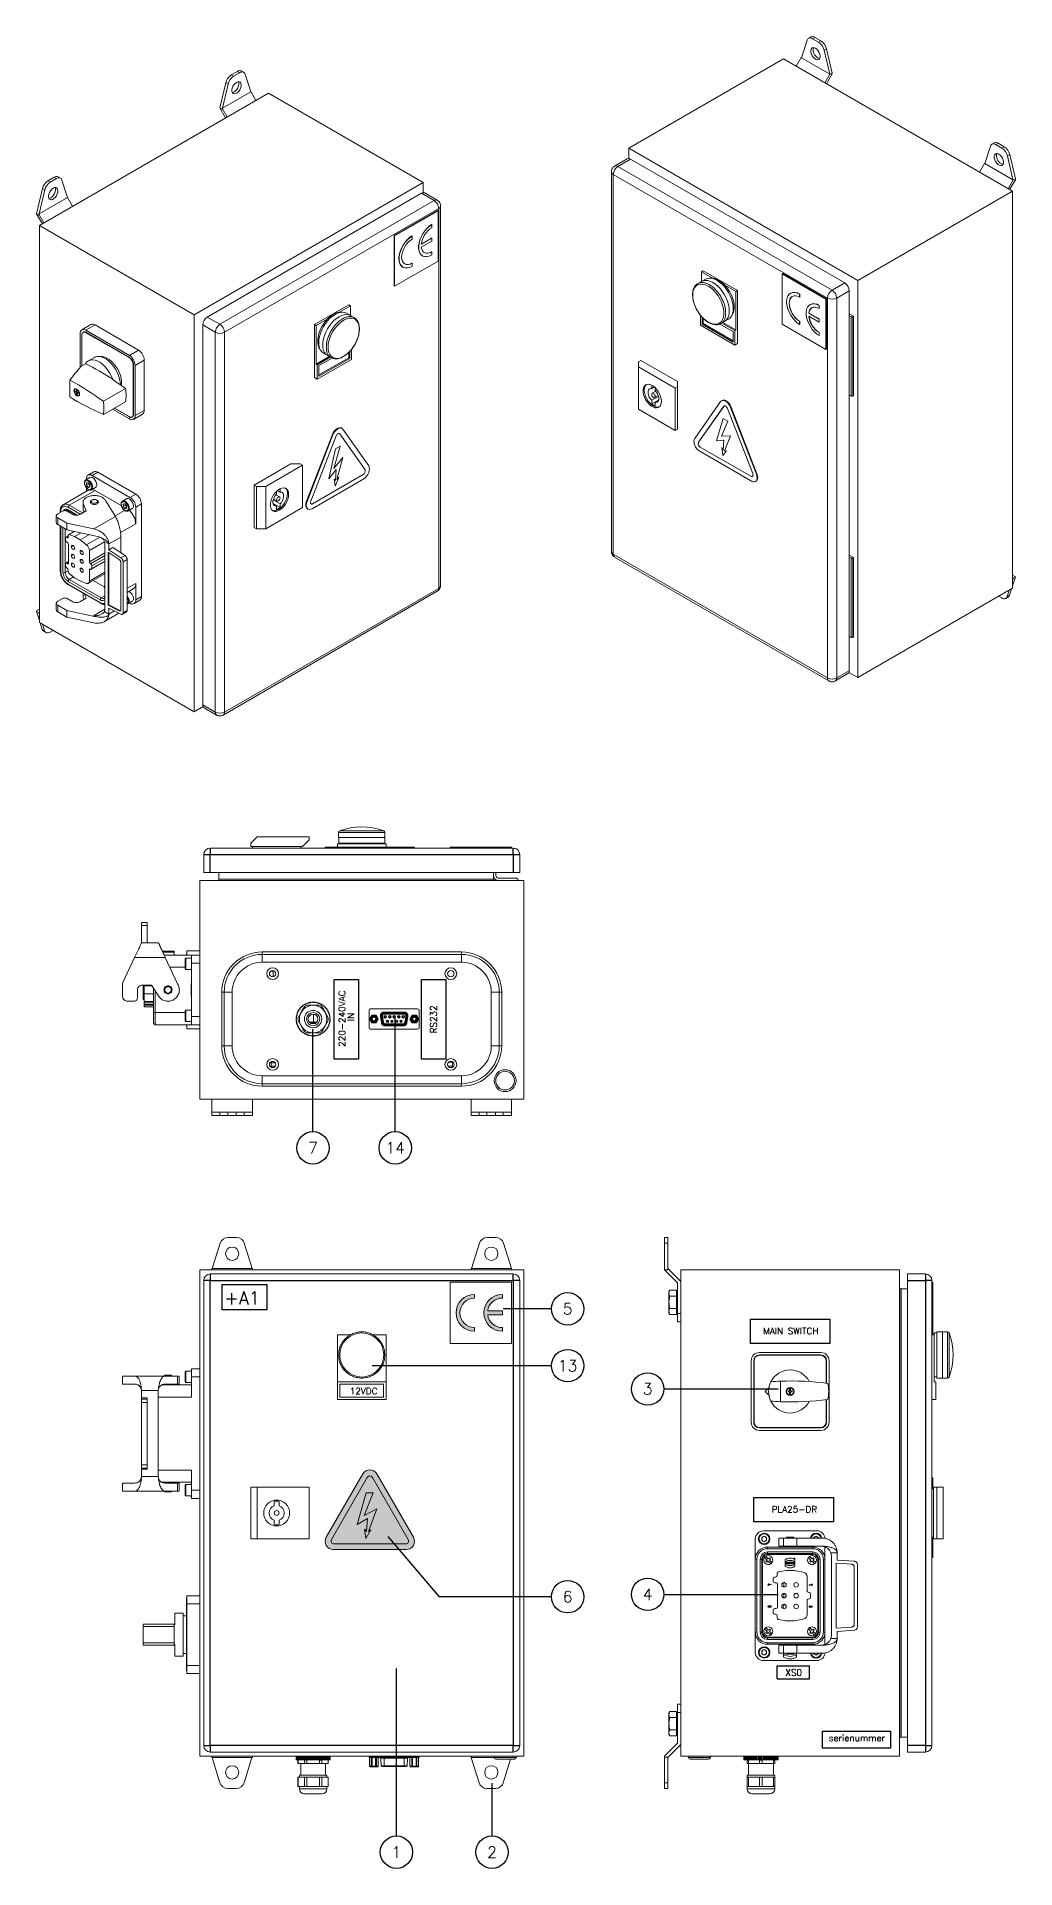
# Model space of a CAD drawing. Extents: x 4137 to 28680, y 2446 to 6814.
# Drawn here: x 24310 to 25071, y 5390 to 6814 of the extents above; entities that cross this region are included whole.
import ezdxf
from ezdxf.enums import TextEntityAlignment as Align

# ---------------------------------------------------------------- set-up
doc = ezdxf.new("R2010")
doc.units = 0
doc.header["$LTSCALE"] = 0.5
doc.layers.get('0').update_dxf_attribs({"linetype": 'CONTINUOUS'})
doc.layers.add('DIM', color=5, linetype='CONTINUOUS')
doc.layers.add('VOL', color=2, linetype='CONTINUOUS')
doc.styles.get("Standard").update_dxf_attribs({"font": 'simplex.shx'})

msp = doc.modelspace()

# ---------------------------------------------------------------- texts
for s, p in [('220-240VAC', (24549.69, 6050.26)), ('220-240VAC', (24549.69, 6050.26)), ('IN', (24556.62, 6051.52)), ('IN', (24556.62, 6051.52)), ('RS232', (24620.9, 6049.7)), ('RS232', (24620.9, 6049.7))]:
    msp.add_text(s, height=5.04, rotation=90).set_placement(p, align=Align.CENTER)
for s, height, p in [('+A1', 10.08, (24469.53, 5828.11)), ('MAIN SWITCH', 5.04, (24896.31, 5804.94)), ('MAIN SWITCH', 5.04, (24896.31, 5804.94)), ('12VDC', 5.04, (24564, 5758.25)), ('12VDC', 5.04, (24564, 5758.25)), ('PLA25-DR', 5.04, (24899.06, 5666.34)), ('PLA25-DR', 5.04, (24899.06, 5666.34)), ('XS0', 5.04, (24898.56, 5539.4)), ('XS0', 5.04, (24898.56, 5539.4)), ('serienummer', 5.04, (24947.74, 5488.58))]:
    msp.add_text(s, height=height).set_placement(p, align=Align.CENTER)
at = {"layer": 'DIM'}
for s, p in [('7', (24524.59, 5949.86)), ('7', (24524.59, 5949.86)), ('14', (24588.6, 5949.86)), ('14', (24588.6, 5949.86)), ('5', (24722.71, 5824.66)), ('5', (24722.71, 5824.66)), ('13', (24722.71, 5780.46)), ('13', (24722.71, 5780.46)), ('3', (24784.92, 5762.39)), ('3', (24784.92, 5762.39)), ('6', (24722.71, 5600.87)), ('6', (24722.71, 5600.87)), ('4', (24784.92, 5602.7)), ('4', (24784.92, 5602.7)), ('1', (24589.55, 5402.31)), ('1', (24589.55, 5402.31)), ('2', (24663.9, 5402.31)), ('2', (24663.9, 5402.31))]:
    msp.add_text(s, height=8.82, dxfattribs=at).set_placement(p, align=Align.MIDDLE)

# ---------------------------------------------------------------- hatches: boundary and pattern name
h = msp.add_hatch(color=256)
h.dxf.hatch_style = 1
h.paths.add_polyline_path([(24671.91, 5835.93, 1.0000001), (24671.91, 5807.2), (24671.91, 5810.07, -0.3779644), (24660.51, 5820.13), (24671.91, 5820.13), (24671.91, 5823), (24660.51, 5823, -0.3779647), (24671.91, 5833.06)])
h.paths.add_polyline_path([(24650.36, 5833.06), (24650.36, 5835.93, 1.0000002), (24650.36, 5807.2), (24650.36, 5810.07, -1.0000003)])
h = msp.add_hatch(color=256)
h.dxf.hatch_style = 1
h.paths.add_polyline_path([(24671.91, 5835.93, 1.0000001), (24671.91, 5807.2), (24671.91, 5810.07, -0.3779644), (24660.51, 5820.13), (24671.91, 5820.13), (24671.91, 5823), (24660.51, 5823, -0.3779647), (24671.91, 5833.06)])
h.paths.add_polyline_path([(24650.36, 5833.06), (24650.36, 5835.93, 1.0000002), (24650.36, 5807.2), (24650.36, 5810.07, -1.0000003)])
h = msp.add_hatch(color=256)
h.dxf.hatch_style = 1
h.paths.add_polyline_path([(24563.4, 5696.36), (24534.93, 5647.05, 0.5773503), (24540.39, 5637.6), (24597.32, 5637.6, 0.5774734), (24602.77, 5647.06), (24574.31, 5696.36, 0.577745)])
h.paths.add_polyline_path([(24571.38, 5681.7), (24564.46, 5663.92), (24574.35, 5669.29), (24567.71, 5651.64), (24569.69, 5652.76), (24565.69, 5646.27), (24564.69, 5653.38), (24566.13, 5651.66), (24566.95, 5661.63), (24558.91, 5656.9), (24566.1, 5681.7)], flags=16)
h = msp.add_hatch(color=256)
h.dxf.hatch_style = 1
h.paths.add_polyline_path([(24563.4, 5696.36), (24534.93, 5647.05, 0.5773503), (24540.39, 5637.6), (24597.32, 5637.6, 0.5774734), (24602.77, 5647.06), (24574.31, 5696.36, 0.577745)])
h.paths.add_polyline_path([(24571.38, 5681.7), (24564.46, 5663.92), (24574.35, 5669.29), (24567.71, 5651.64), (24569.69, 5652.76), (24565.69, 5646.27), (24564.69, 5653.38), (24566.13, 5651.66), (24566.95, 5661.63), (24558.91, 5656.9), (24566.1, 5681.7)], flags=16)
h = msp.add_hatch(color=256)
h.dxf.hatch_style = 1
h.paths.add_polyline_path([(24574.35, 5669.29), (24564.46, 5663.92), (24571.38, 5681.7), (24566.1, 5681.7), (24558.91, 5656.9), (24566.95, 5661.63), (24566.13, 5651.66), (24564.69, 5653.38), (24565.69, 5646.27), (24569.69, 5652.76), (24567.71, 5651.64)])
h = msp.add_hatch(color=256)
h.dxf.hatch_style = 1
h.paths.add_polyline_path([(24574.35, 5669.29), (24564.46, 5663.92), (24571.38, 5681.7), (24566.1, 5681.7), (24558.91, 5656.9), (24566.95, 5661.63), (24566.13, 5651.66), (24564.69, 5653.38), (24565.69, 5646.27), (24569.69, 5652.76), (24567.71, 5651.64)])
at = {"layer": 'VOL'}
h = msp.add_hatch(color=256, dxfattribs=at)
h.dxf.hatch_style = 1
h.paths.add_polyline_path([(24570.9, 5693.62, 0.5772554), (24566.81, 5693.62), (24539, 5645.48, 0.5769681), (24541.05, 5641.94), (24596.65, 5641.94, 0.5779161), (24598.7, 5645.48)])
h.paths.add_polyline_path([(24564.46, 5663.92), (24574.35, 5669.29), (24567.71, 5651.64), (24569.69, 5652.76), (24565.69, 5646.27), (24564.69, 5653.38), (24566.13, 5651.66), (24566.95, 5661.63), (24558.91, 5656.9), (24566.1, 5681.7), (24571.38, 5681.7)], flags=16)
h = msp.add_hatch(color=256, dxfattribs=at)
h.dxf.hatch_style = 1
h.paths.add_polyline_path([(24570.9, 5693.62, 0.5772554), (24566.81, 5693.62), (24539, 5645.48, 0.5769681), (24541.05, 5641.94), (24596.65, 5641.94, 0.5779161), (24598.7, 5645.48)])
h.paths.add_polyline_path([(24564.46, 5663.92), (24574.35, 5669.29), (24567.71, 5651.64), (24569.69, 5652.76), (24565.69, 5646.27), (24564.69, 5653.38), (24566.13, 5651.66), (24566.95, 5661.63), (24558.91, 5656.9), (24566.1, 5681.7), (24571.38, 5681.7)], flags=16)

# ---------------------------------------------------------------- linework, layer by layer
at = {"color": 7, "linetype": 'Continuous', "lineweight": 15}
for p, q in [((24908.94, 6810.88), (24904.58, 6797.28)), ((24908.94, 6810.88), (24904.58, 6797.28)), ((24908.94, 6810.88), (24904.58, 6797.28)), ((24908.94, 6810.88), (24904.58, 6797.28)), ((24911.82, 6813.38), (24910.04, 6812.35)), ((24911.82, 6813.38), (24910.04, 6812.35)), ((24911.82, 6813.38), (24910.04, 6812.35)), ((24911.82, 6813.38), (24910.04, 6812.35)), ((24913.19, 6812.04), (24914.97, 6813.06)), ((24913.19, 6812.04), (24914.97, 6813.06)), ((24913.19, 6812.04), (24914.97, 6813.06)), ((24913.19, 6812.04), (24914.97, 6813.06)), ((24917.93, 6809.3), (24913.19, 6812.04)), ((24917.93, 6809.3), (24913.19, 6812.04)), ((24917.93, 6809.3), (24913.19, 6812.04)), ((24917.93, 6809.3), (24913.19, 6812.04)), ((24914.97, 6813.06), (24919.71, 6810.33)), ((24914.97, 6813.06), (24919.71, 6810.33)), ((24914.97, 6813.06), (24919.71, 6810.33)), ((24914.97, 6813.06), (24919.71, 6810.33)), ((24917.93, 6809.3), (24919.71, 6810.33)), ((24917.93, 6809.3), (24919.71, 6810.33)), ((24917.93, 6809.3), (24919.71, 6810.33)), ((24917.93, 6809.3), (24919.71, 6810.33)), ((24890.53, 6796.31), (24770.26, 6726.87)), ((24890.53, 6796.31), (24770.26, 6726.87)), ((24890.53, 6796.31), (24770.26, 6726.87)), ((24890.53, 6796.31), (24770.26, 6726.87)), ((25068.73, 6693.44), (24890.53, 6796.31)), ((25068.73, 6693.44), (24890.53, 6796.31)), ((25068.73, 6693.44), (24890.53, 6796.31)), ((25068.73, 6693.44), (24890.53, 6796.31)), ((24904.34, 6797.42), (24900.41, 6790.61)), ((24904.34, 6797.42), (24900.41, 6790.61)), ((24904.34, 6797.42), (24900.41, 6790.61)), ((24904.34, 6797.42), (24900.41, 6790.61)), ((24904.58, 6797.28), (24904.34, 6797.42)), ((24904.58, 6797.28), (24904.34, 6797.42)), ((24904.58, 6797.28), (24904.34, 6797.42)), ((24904.58, 6797.28), (24904.34, 6797.42)), ((24926.54, 6784.6), (24904.58, 6797.28)), ((24926.54, 6784.6), (24904.58, 6797.28)), ((24926.54, 6784.6), (24904.58, 6797.28)), ((24926.54, 6784.6), (24904.58, 6797.28)), ((24922.18, 6803.24), (24923.96, 6804.26)), ((24922.18, 6803.24), (24923.96, 6804.26)), ((24922.18, 6803.24), (24923.96, 6804.26)), ((24922.18, 6803.24), (24923.96, 6804.26)), ((24926.54, 6784.6), (24922.18, 6803.24)), ((24926.54, 6784.6), (24922.18, 6803.24)), ((24926.54, 6784.6), (24922.18, 6803.24)), ((24926.54, 6784.6), (24922.18, 6803.24)), ((24923.96, 6804.26), (24928.4, 6785.3)), ((24923.96, 6804.26), (24928.4, 6785.3)), ((24923.96, 6804.26), (24928.4, 6785.3)), ((24923.96, 6804.26), (24928.4, 6785.3)), ((24461.06, 6783.9), (24465.8, 6786.64)), ((24461.06, 6783.9), (24465.8, 6786.64)), ((24461.06, 6783.9), (24465.8, 6786.64)), ((24461.06, 6783.9), (24465.8, 6786.64)), ((24462.84, 6782.87), (24461.06, 6783.9)), ((24462.84, 6782.87), (24461.06, 6783.9)), ((24462.84, 6782.87), (24461.06, 6783.9)), ((24462.84, 6782.87), (24461.06, 6783.9)), ((24467.58, 6785.61), (24462.84, 6782.87)), ((24467.58, 6785.61), (24462.84, 6782.87)), ((24467.58, 6785.61), (24462.84, 6782.87)), ((24467.58, 6785.61), (24462.84, 6782.87)), ((24467.58, 6785.61), (24465.8, 6786.64)), ((24467.58, 6785.61), (24465.8, 6786.64)), ((24467.58, 6785.61), (24465.8, 6786.64)), ((24467.58, 6785.61), (24465.8, 6786.64)), ((24470.73, 6785.92), (24468.95, 6786.95)), ((24470.73, 6785.92), (24468.95, 6786.95)), ((24470.73, 6785.92), (24468.95, 6786.95)), ((24470.73, 6785.92), (24468.95, 6786.95)), ((24476.19, 6770.86), (24471.83, 6784.46)), ((24476.19, 6770.86), (24471.83, 6784.46)), ((24476.19, 6770.86), (24471.83, 6784.46)), ((24476.19, 6770.86), (24471.83, 6784.46)), ((24922.69, 6777.75), (24926.62, 6784.56)), ((24922.69, 6777.75), (24926.62, 6784.56)), ((24922.69, 6777.75), (24926.62, 6784.56)), ((24922.69, 6777.75), (24926.62, 6784.56)), ((24923.95, 6777.02), (24928.4, 6784.73)), ((24923.95, 6777.02), (24928.4, 6784.73)), ((24923.95, 6777.02), (24928.4, 6784.73)), ((24923.95, 6777.02), (24928.4, 6784.73)), ((24926.62, 6784.56), (24926.54, 6784.6)), ((24926.62, 6784.56), (24926.54, 6784.6)), ((24926.62, 6784.56), (24926.54, 6784.6)), ((24926.62, 6784.56), (24926.54, 6784.6)), ((24928.4, 6785.3), (24926.62, 6784.27)), ((24928.4, 6785.3), (24926.62, 6784.27)), ((24928.4, 6785.3), (24926.62, 6784.27)), ((24928.4, 6785.3), (24926.62, 6784.27)), ((24926.62, 6784.27), (24926.62, 6784.56)), ((24926.62, 6784.27), (24926.62, 6784.56)), ((24926.62, 6784.27), (24926.62, 6784.56)), ((24926.62, 6784.27), (24926.62, 6784.56)), ((24928.4, 6785.3), (24928.4, 6784.73)), ((24928.4, 6785.3), (24928.4, 6784.73)), ((24928.4, 6785.3), (24928.4, 6784.73)), ((24928.4, 6785.3), (24928.4, 6784.73)), ((24490.08, 6769.79), (24311.89, 6666.93)), ((24490.08, 6769.79), (24311.89, 6666.93)), ((24490.08, 6769.79), (24311.89, 6666.93)), ((24490.08, 6769.79), (24311.89, 6666.93)), ((24452.21, 6758.22), (24456.81, 6777.84)), ((24452.21, 6758.22), (24456.81, 6777.84)), ((24452.21, 6758.22), (24456.81, 6777.84)), ((24452.21, 6758.22), (24456.81, 6777.84)), ((24458.59, 6776.81), (24454.23, 6758.18)), ((24458.59, 6776.81), (24454.23, 6758.18)), ((24458.59, 6776.81), (24454.23, 6758.18)), ((24458.59, 6776.81), (24454.23, 6758.18)), ((24476.19, 6770.86), (24454.23, 6758.18)), ((24476.19, 6770.86), (24454.23, 6758.18)), ((24476.19, 6770.86), (24454.23, 6758.18)), ((24476.19, 6770.86), (24454.23, 6758.18)), ((24456.81, 6777.84), (24458.59, 6776.81)), ((24456.81, 6777.84), (24458.59, 6776.81)), ((24456.81, 6777.84), (24458.59, 6776.81)), ((24456.81, 6777.84), (24458.59, 6776.81)), ((24476.27, 6770.9), (24476.19, 6770.86)), ((24476.27, 6770.9), (24476.19, 6770.86)), ((24476.27, 6770.9), (24476.19, 6770.86)), ((24476.27, 6770.9), (24476.19, 6770.86)), ((24480.2, 6764.09), (24476.27, 6770.9)), ((24480.2, 6764.09), (24476.27, 6770.9)), ((24480.2, 6764.09), (24476.27, 6770.9)), ((24480.2, 6764.09), (24476.27, 6770.9)), ((24610.36, 6700.36), (24490.08, 6769.79)), ((24610.36, 6700.36), (24490.08, 6769.79)), ((24610.36, 6700.36), (24490.08, 6769.79)), ((24610.36, 6700.36), (24490.08, 6769.79)), ((24452.21, 6758.22), (24454, 6757.19)), ((24456.67, 6750.51), (24452.21, 6758.22)), ((24452.21, 6758.22), (24454, 6757.19)), ((24456.67, 6750.51), (24452.21, 6758.22)), ((24452.21, 6758.22), (24454, 6757.19)), ((24456.67, 6750.51), (24452.21, 6758.22)), ((24452.21, 6758.22), (24454, 6757.19)), ((24456.67, 6750.51), (24452.21, 6758.22)), ((24454.23, 6758.18), (24454, 6758.04)), ((24454.23, 6758.18), (24454, 6758.04)), ((24454.23, 6758.18), (24454, 6758.04)), ((24454.23, 6758.18), (24454, 6758.04)), ((24454, 6757.19), (24454, 6758.04)), ((24454, 6758.04), (24457.93, 6751.23)), ((24454, 6757.19), (24454, 6758.04)), ((24454, 6758.04), (24457.93, 6751.23)), ((24454, 6757.19), (24454, 6758.04)), ((24454, 6758.04), (24457.93, 6751.23)), ((24454, 6757.19), (24454, 6758.04)), ((24454, 6758.04), (24457.93, 6751.23)), ((24770.26, 6726.87), (24770.26, 6718.86)), ((24770.26, 6726.87), (24948.45, 6624)), ((24770.26, 6726.87), (24770.26, 6718.86)), ((24770.26, 6726.87), (24948.45, 6624)), ((24770.26, 6726.87), (24770.26, 6718.86)), ((24770.26, 6726.87), (24948.45, 6624)), ((24770.26, 6726.87), (24770.26, 6718.86)), ((24770.26, 6726.87), (24948.45, 6624)), ((25051.49, 6728.59), (25047.13, 6714.99)), ((25051.49, 6728.59), (25047.13, 6714.99)), ((25051.49, 6728.59), (25047.13, 6714.99)), ((25051.49, 6728.59), (25047.13, 6714.99)), ((25054.37, 6731.08), (25052.59, 6730.05)), ((25054.37, 6731.08), (25052.59, 6730.05)), ((25054.37, 6731.08), (25052.59, 6730.05)), ((25054.37, 6731.08), (25052.59, 6730.05)), ((25055.74, 6729.74), (25057.52, 6730.77)), ((25055.74, 6729.74), (25057.52, 6730.77)), ((25055.74, 6729.74), (25057.52, 6730.77)), ((25055.74, 6729.74), (25057.52, 6730.77)), ((25060.48, 6727.01), (25055.74, 6729.74)), ((25060.48, 6727.01), (25055.74, 6729.74)), ((25060.48, 6727.01), (25055.74, 6729.74)), ((25060.48, 6727.01), (25055.74, 6729.74)), ((25057.52, 6730.77), (25062.26, 6728.03)), ((25057.52, 6730.77), (25062.26, 6728.03)), ((25057.52, 6730.77), (25062.26, 6728.03)), ((25057.52, 6730.77), (25062.26, 6728.03)), ((25060.48, 6727.01), (25062.26, 6728.03)), ((25060.48, 6727.01), (25062.26, 6728.03)), ((25060.48, 6727.01), (25062.26, 6728.03)), ((25060.48, 6727.01), (25062.26, 6728.03)), ((25064.73, 6720.94), (25066.51, 6721.97)), ((25064.73, 6720.94), (25066.51, 6721.97)), ((25064.73, 6720.94), (25066.51, 6721.97)), ((25064.73, 6720.94), (25066.51, 6721.97)), ((25066.51, 6721.97), (25070.95, 6703)), ((25066.51, 6721.97), (25070.95, 6703)), ((25066.51, 6721.97), (25070.95, 6703)), ((25066.51, 6721.97), (25070.95, 6703)), ((24756.75, 6708.61), (24756.75, 6413.33)), ((24756.75, 6708.61), (24756.75, 6413.33)), ((24756.75, 6708.61), (24756.75, 6413.33)), ((24756.75, 6708.61), (24756.75, 6413.33)), ((24769.07, 6718.63), (24759.27, 6712.98)), ((24769.07, 6718.63), (24759.27, 6712.98)), ((24769.07, 6718.63), (24759.27, 6712.98)), ((24769.07, 6718.63), (24759.27, 6712.98)), ((24761.79, 6712.73), (24771.59, 6718.38)), ((24761.79, 6712.73), (24771.59, 6718.38)), ((24761.79, 6712.73), (24771.59, 6718.38)), ((24761.79, 6712.73), (24771.59, 6718.38)), ((24928.4, 6616.55), (24761.79, 6712.73)), ((24928.4, 6616.55), (24761.79, 6712.73)), ((24928.4, 6616.55), (24761.79, 6712.73)), ((24928.4, 6616.55), (24761.79, 6712.73)), ((24771.59, 6718.38), (24938.2, 6622.2)), ((24771.59, 6718.38), (24938.2, 6622.2)), ((24771.59, 6718.38), (24938.2, 6622.2)), ((24771.59, 6718.38), (24938.2, 6622.2)), ((25046.9, 6715.12), (25042.96, 6708.31)), ((25046.9, 6715.12), (25042.96, 6708.31)), ((25046.9, 6715.12), (25042.96, 6708.31)), ((25046.9, 6715.12), (25042.96, 6708.31)), ((25047.13, 6714.99), (25046.9, 6715.12)), ((25047.13, 6714.99), (25046.9, 6715.12)), ((25047.13, 6714.99), (25046.9, 6715.12)), ((25047.13, 6714.99), (25046.9, 6715.12)), ((25069.09, 6702.31), (25047.13, 6714.99)), ((25069.09, 6702.31), (25047.13, 6714.99)), ((25069.09, 6702.31), (25047.13, 6714.99)), ((25069.09, 6702.31), (25047.13, 6714.99)), ((25069.09, 6702.31), (25064.73, 6720.94)), ((25069.09, 6702.31), (25064.73, 6720.94)), ((25069.09, 6702.31), (25064.73, 6720.94)), ((25069.09, 6702.31), (25064.73, 6720.94)), ((24309.66, 6675.93), (24314.25, 6695.54)), ((24309.66, 6675.93), (24314.25, 6695.54)), ((24309.66, 6675.93), (24314.25, 6695.54)), ((24309.66, 6675.93), (24314.25, 6695.54)), ((24316.04, 6694.52), (24311.67, 6675.88)), ((24316.04, 6694.52), (24311.67, 6675.88)), ((24316.04, 6694.52), (24311.67, 6675.88)), ((24316.04, 6694.52), (24311.67, 6675.88)), ((24314.25, 6695.54), (24316.04, 6694.52)), ((24314.25, 6695.54), (24316.04, 6694.52)), ((24314.25, 6695.54), (24316.04, 6694.52)), ((24314.25, 6695.54), (24316.04, 6694.52)), ((24318.51, 6701.61), (24323.24, 6704.35)), ((24318.51, 6701.61), (24323.24, 6704.35)), ((24318.51, 6701.61), (24323.24, 6704.35)), ((24318.51, 6701.61), (24323.24, 6704.35)), ((24320.29, 6700.58), (24318.51, 6701.61)), ((24320.29, 6700.58), (24318.51, 6701.61)), ((24320.29, 6700.58), (24318.51, 6701.61)), ((24320.29, 6700.58), (24318.51, 6701.61)), ((24325.03, 6703.32), (24320.29, 6700.58)), ((24325.03, 6703.32), (24320.29, 6700.58)), ((24325.03, 6703.32), (24320.29, 6700.58)), ((24325.03, 6703.32), (24320.29, 6700.58)), ((24325.03, 6703.32), (24323.24, 6704.35)), ((24325.03, 6703.32), (24323.24, 6704.35)), ((24325.03, 6703.32), (24323.24, 6704.35)), ((24325.03, 6703.32), (24323.24, 6704.35)), ((24328.18, 6703.63), (24326.39, 6704.66)), ((24328.18, 6703.63), (24326.39, 6704.66)), ((24328.18, 6703.63), (24326.39, 6704.66)), ((24328.18, 6703.63), (24326.39, 6704.66)), ((24333.64, 6688.56), (24329.28, 6702.16)), ((24333.64, 6688.56), (24329.28, 6702.16)), ((24333.64, 6688.56), (24329.28, 6702.16)), ((24333.64, 6688.56), (24329.28, 6702.16)), ((24432.17, 6597.49), (24610.36, 6700.36)), ((24432.17, 6597.49), (24610.36, 6700.36)), ((24432.17, 6597.49), (24610.36, 6700.36)), ((24432.17, 6597.49), (24610.36, 6700.36)), ((24610.36, 6692.34), (24610.36, 6700.36)), ((24610.36, 6692.34), (24610.36, 6700.36)), ((24610.36, 6692.34), (24610.36, 6700.36)), ((24610.36, 6692.34), (24610.36, 6700.36)), ((24758.23, 6706.55), (24924.84, 6610.37)), ((24758.23, 6411.28), (24758.23, 6706.55)), ((24758.23, 6706.55), (24924.84, 6610.37)), ((24758.23, 6411.28), (24758.23, 6706.55)), ((24758.23, 6706.55), (24924.84, 6610.37)), ((24758.23, 6411.28), (24758.23, 6706.55)), ((24758.23, 6706.55), (24924.84, 6610.37)), ((24758.23, 6411.28), (24758.23, 6706.55)), ((24948.45, 6624), (25068.73, 6693.44)), ((24948.45, 6624), (25068.73, 6693.44)), ((24948.45, 6624), (25068.73, 6693.44)), ((24948.45, 6624), (25068.73, 6693.44)), ((25065.24, 6695.45), (25069.17, 6702.26)), ((25065.24, 6695.45), (25069.17, 6702.26)), ((25065.24, 6695.45), (25069.17, 6702.26)), ((25065.24, 6695.45), (25069.17, 6702.26)), ((25066.5, 6694.73), (25070.95, 6702.44)), ((25066.5, 6694.73), (25070.95, 6702.44)), ((25066.5, 6694.73), (25070.95, 6702.44)), ((25066.5, 6694.73), (25070.95, 6702.44)), ((25068.73, 6384.79), (25068.73, 6693.44)), ((25068.73, 6384.79), (25068.73, 6693.44)), ((25068.73, 6384.79), (25068.73, 6693.44)), ((25068.73, 6384.79), (25068.73, 6693.44)), ((25069.17, 6702.26), (25069.09, 6702.31)), ((25069.17, 6702.26), (25069.09, 6702.31)), ((25069.17, 6702.26), (25069.09, 6702.31)), ((25069.17, 6702.26), (25069.09, 6702.31)), ((25070.95, 6703), (25069.17, 6701.97)), ((25070.95, 6703), (25069.17, 6701.97)), ((25070.95, 6703), (25069.17, 6701.97)), ((25070.95, 6703), (25069.17, 6701.97)), ((25069.17, 6701.97), (25069.17, 6702.26)), ((25069.17, 6701.97), (25069.17, 6702.26)), ((25069.17, 6701.97), (25069.17, 6702.26)), ((25069.17, 6701.97), (25069.17, 6702.26)), ((25070.95, 6703), (25070.95, 6702.44)), ((25070.95, 6703), (25070.95, 6702.44)), ((25070.95, 6703), (25070.95, 6702.44)), ((25070.95, 6703), (25070.95, 6702.44)), ((24333.64, 6688.56), (24311.67, 6675.88)), ((24333.64, 6688.56), (24311.67, 6675.88)), ((24333.64, 6688.56), (24311.67, 6675.88)), ((24333.64, 6688.56), (24311.67, 6675.88)), ((24333.72, 6688.61), (24333.64, 6688.56)), ((24333.72, 6688.61), (24333.64, 6688.56)), ((24333.72, 6688.61), (24333.64, 6688.56)), ((24333.72, 6688.61), (24333.64, 6688.56)), ((24337.65, 6681.8), (24333.72, 6688.61)), ((24337.65, 6681.8), (24333.72, 6688.61)), ((24337.65, 6681.8), (24333.72, 6688.61)), ((24337.65, 6681.8), (24333.72, 6688.61)), ((24442.41, 6595.69), (24609.02, 6691.87)), ((24442.41, 6595.69), (24609.02, 6691.87)), ((24442.41, 6595.69), (24609.02, 6691.87)), ((24442.41, 6595.69), (24609.02, 6691.87)), ((24618.82, 6686.21), (24452.21, 6590.03)), ((24618.82, 6686.21), (24452.21, 6590.03)), ((24618.82, 6686.21), (24452.21, 6590.03)), ((24618.82, 6686.21), (24452.21, 6590.03)), ((24455.78, 6583.86), (24622.39, 6680.04)), ((24455.78, 6583.86), (24622.39, 6680.04)), ((24455.78, 6583.86), (24622.39, 6680.04)), ((24455.78, 6583.86), (24622.39, 6680.04)), ((24621.5, 6678.5), (24587.64, 6658.95)), ((24621.5, 6678.5), (24587.64, 6658.95)), ((24621.5, 6678.5), (24587.64, 6658.95)), ((24621.5, 6678.5), (24587.64, 6658.95)), ((24609.02, 6691.87), (24618.82, 6686.21)), ((24609.02, 6691.87), (24618.82, 6686.21)), ((24609.02, 6691.87), (24618.82, 6686.21)), ((24609.02, 6691.87), (24618.82, 6686.21)), ((24621.34, 6686.46), (24611.54, 6692.12)), ((24621.34, 6686.46), (24611.54, 6692.12)), ((24621.34, 6686.46), (24611.54, 6692.12)), ((24621.34, 6686.46), (24611.54, 6692.12)), ((24621.5, 6678.5), (24621.94, 6678.24)), ((24621.5, 6678.5), (24621.94, 6678.24)), ((24621.5, 6678.5), (24621.94, 6678.24)), ((24621.5, 6678.5), (24621.94, 6678.24)), ((24622.39, 6680.04), (24622.39, 6384.76)), ((24622.39, 6680.04), (24622.39, 6384.76)), ((24622.39, 6680.04), (24622.39, 6384.76)), ((24622.39, 6680.04), (24622.39, 6384.76)), ((24623.86, 6386.82), (24623.86, 6682.1)), ((24623.86, 6386.82), (24623.86, 6682.1)), ((24623.86, 6386.82), (24623.86, 6682.1)), ((24623.86, 6386.82), (24623.86, 6682.1)), ((24309.66, 6675.93), (24311.44, 6674.9)), ((24314.12, 6668.21), (24309.66, 6675.93)), ((24309.66, 6675.93), (24311.44, 6674.9)), ((24314.12, 6668.21), (24309.66, 6675.93)), ((24309.66, 6675.93), (24311.44, 6674.9)), ((24314.12, 6668.21), (24309.66, 6675.93)), ((24309.66, 6675.93), (24311.44, 6674.9)), ((24314.12, 6668.21), (24309.66, 6675.93)), ((24311.67, 6675.88), (24311.44, 6675.75)), ((24311.67, 6675.88), (24311.44, 6675.75)), ((24311.67, 6675.88), (24311.44, 6675.75)), ((24311.67, 6675.88), (24311.44, 6675.75)), ((24311.44, 6674.9), (24311.44, 6675.75)), ((24311.44, 6675.75), (24315.38, 6668.94)), ((24311.44, 6674.9), (24311.44, 6675.75)), ((24311.44, 6675.75), (24315.38, 6668.94)), ((24311.44, 6674.9), (24311.44, 6675.75)), ((24311.44, 6675.75), (24315.38, 6668.94)), ((24311.44, 6674.9), (24311.44, 6675.75)), ((24311.44, 6675.75), (24315.38, 6668.94)), ((24311.89, 6666.93), (24311.89, 6358.27)), ((24311.89, 6666.93), (24432.17, 6597.49)), ((24311.89, 6666.93), (24311.89, 6358.27)), ((24311.89, 6666.93), (24432.17, 6597.49)), ((24311.89, 6666.93), (24311.89, 6358.27)), ((24311.89, 6666.93), (24432.17, 6597.49)), ((24311.89, 6666.93), (24311.89, 6358.27)), ((24311.89, 6666.93), (24432.17, 6597.49)), ((24621.94, 6678.24), (24588.09, 6658.7)), ((24621.94, 6678.24), (24588.09, 6658.7)), ((24621.94, 6678.24), (24588.09, 6658.7)), ((24621.94, 6678.24), (24588.09, 6658.7)), ((24616.95, 6667.44), (24616.86, 6667.49)), ((24616.95, 6667.44), (24616.86, 6667.49)), ((24616.95, 6667.44), (24616.86, 6667.49)), ((24616.95, 6667.44), (24616.86, 6667.49)), ((24616.95, 6667.44), (24616.95, 6665.09)), ((24616.95, 6667.44), (24616.95, 6665.09)), ((24616.95, 6667.44), (24616.95, 6665.09)), ((24616.95, 6667.44), (24616.95, 6665.09)), ((24621.94, 6639.14), (24621.94, 6678.24)), ((24621.94, 6639.14), (24621.94, 6678.24)), ((24621.94, 6639.14), (24621.94, 6678.24)), ((24621.94, 6639.14), (24621.94, 6678.24)), ((24587.64, 6658.95), (24587.64, 6619.86)), ((24587.64, 6658.95), (24588.09, 6658.7)), ((24587.64, 6658.95), (24587.64, 6619.86)), ((24587.64, 6658.95), (24588.09, 6658.7)), ((24587.64, 6658.95), (24587.64, 6619.86)), ((24587.64, 6658.95), (24588.09, 6658.7)), ((24587.64, 6658.95), (24587.64, 6619.86)), ((24587.64, 6658.95), (24588.09, 6658.7)), ((24588.09, 6658.7), (24588.09, 6619.6)), ((24588.09, 6658.7), (24588.09, 6619.6)), ((24588.09, 6658.7), (24588.09, 6619.6)), ((24588.09, 6658.7), (24588.09, 6619.6)), ((24601.72, 6658.64), (24601.63, 6658.69)), ((24601.72, 6658.64), (24601.63, 6658.69)), ((24601.72, 6658.64), (24601.63, 6658.69)), ((24601.72, 6658.64), (24601.63, 6658.69)), ((24601.72, 6658.64), (24601.72, 6656.3)), ((24601.72, 6658.64), (24601.72, 6656.3)), ((24601.72, 6658.64), (24601.72, 6656.3)), ((24601.72, 6658.64), (24601.72, 6656.3)), ((24608.89, 6652.23), (24616.95, 6656.88)), ((24608.89, 6652.23), (24616.95, 6656.88)), ((24608.89, 6652.23), (24616.95, 6656.88)), ((24608.89, 6652.23), (24616.95, 6656.88)), ((24608.89, 6649.88), (24616.95, 6654.54)), ((24608.89, 6649.88), (24616.95, 6654.54)), ((24608.89, 6649.88), (24616.95, 6654.54)), ((24608.89, 6649.88), (24616.95, 6654.54)), ((24608.9, 6652.34), (24616.86, 6656.93)), ((24608.9, 6652.34), (24616.86, 6656.93)), ((24608.9, 6652.34), (24616.86, 6656.93)), ((24608.9, 6652.34), (24616.86, 6656.93)), ((24616.95, 6656.88), (24616.86, 6656.93)), ((24616.95, 6656.88), (24616.86, 6656.93)), ((24616.95, 6656.88), (24616.86, 6656.93)), ((24616.95, 6656.88), (24616.86, 6656.93)), ((24616.95, 6656.88), (24616.95, 6654.54)), ((24616.95, 6656.88), (24616.95, 6654.54)), ((24616.95, 6656.88), (24616.95, 6654.54)), ((24616.95, 6656.88), (24616.95, 6654.54)), ((24588.09, 6619.6), (24621.94, 6639.14)), ((24588.09, 6619.6), (24621.94, 6639.14)), ((24588.09, 6619.6), (24621.94, 6639.14)), ((24588.09, 6619.6), (24621.94, 6639.14)), ((24601.72, 6637.53), (24601.63, 6637.58)), ((24601.72, 6637.53), (24601.63, 6637.58)), ((24601.72, 6637.53), (24601.63, 6637.58)), ((24601.72, 6637.53), (24601.63, 6637.58)), ((24601.72, 6637.53), (24601.72, 6635.19)), ((24601.72, 6637.53), (24601.72, 6635.19)), ((24601.72, 6637.53), (24601.72, 6635.19)), ((24601.72, 6637.53), (24601.72, 6635.19)), ((24609.68, 6643.32), (24609.77, 6643.27)), ((24609.68, 6643.32), (24609.77, 6643.27)), ((24609.68, 6643.32), (24609.77, 6643.27)), ((24609.68, 6643.32), (24609.77, 6643.27)), ((24616.95, 6646.33), (24616.86, 6646.38)), ((24616.95, 6646.33), (24616.86, 6646.38)), ((24616.95, 6646.33), (24616.86, 6646.38)), ((24616.95, 6646.33), (24616.86, 6646.38)), ((24616.95, 6646.33), (24616.95, 6643.98)), ((24616.95, 6646.33), (24616.95, 6643.98)), ((24616.95, 6646.33), (24616.95, 6643.98)), ((24616.95, 6646.33), (24616.95, 6643.98)), ((24594.45, 6634.53), (24594.54, 6634.47)), ((24594.45, 6634.53), (24594.54, 6634.47)), ((24594.45, 6634.53), (24594.54, 6634.47)), ((24594.45, 6634.53), (24594.54, 6634.47)), ((24826.76, 6623.34), (24823.96, 6621.73)), ((24826.76, 6623.34), (24823.96, 6621.73)), ((24826.76, 6623.34), (24823.96, 6621.73)), ((24826.76, 6623.34), (24823.96, 6621.73)), ((24828.17, 6631.71), (24826.83, 6630.94)), ((24828.17, 6631.71), (24826.83, 6630.94)), ((24828.17, 6631.71), (24826.83, 6630.94)), ((24828.17, 6631.71), (24826.83, 6630.94)), ((24826.83, 6630.94), (24826.83, 6623.38)), ((24835.48, 6625.95), (24826.83, 6630.94)), ((24826.83, 6630.94), (24826.83, 6623.38)), ((24835.48, 6625.95), (24826.83, 6630.94)), ((24826.83, 6630.94), (24826.83, 6623.38)), ((24835.48, 6625.95), (24826.83, 6630.94)), ((24826.83, 6630.94), (24826.83, 6623.38)), ((24835.48, 6625.95), (24826.83, 6630.94)), ((24829.89, 6625.13), (24827.15, 6623.55)), ((24829.89, 6625.13), (24827.15, 6623.55)), ((24829.89, 6625.13), (24827.15, 6623.55)), ((24829.89, 6625.13), (24827.15, 6623.55)), ((24854.9, 6616.28), (24828.17, 6631.71)), ((24854.9, 6616.28), (24828.17, 6631.71)), ((24854.9, 6616.28), (24828.17, 6631.71)), ((24854.9, 6616.28), (24828.17, 6631.71)), ((24890.09, 6629.4), (24889.64, 6629.15)), ((24890.09, 6629.4), (24889.64, 6629.15)), ((24890.09, 6629.4), (24889.64, 6629.15)), ((24890.09, 6629.4), (24889.64, 6629.15)), ((24923.5, 6609.6), (24889.64, 6629.15)), ((24889.64, 6629.15), (24889.64, 6590.05)), ((24923.5, 6609.6), (24889.64, 6629.15)), ((24889.64, 6629.15), (24889.64, 6590.05)), ((24923.5, 6609.6), (24889.64, 6629.15)), ((24889.64, 6629.15), (24889.64, 6590.05)), ((24923.5, 6609.6), (24889.64, 6629.15)), ((24889.64, 6629.15), (24889.64, 6590.05)), ((24923.95, 6609.86), (24890.09, 6629.4)), ((24923.95, 6609.86), (24890.09, 6629.4)), ((24923.95, 6609.86), (24890.09, 6629.4)), ((24923.95, 6609.86), (24890.09, 6629.4)), ((24938.2, 6622.2), (24928.4, 6616.55)), ((24938.2, 6622.2), (24928.4, 6616.55)), ((24938.2, 6622.2), (24928.4, 6616.55)), ((24938.2, 6622.2), (24928.4, 6616.55)), ((24948.45, 6315.35), (24948.45, 6624)), ((24948.45, 6315.35), (24948.45, 6624)), ((24948.45, 6315.35), (24948.45, 6624)), ((24948.45, 6315.35), (24948.45, 6624)), ((24587.64, 6619.86), (24588.09, 6619.6)), ((24587.64, 6619.86), (24588.09, 6619.6)), ((24587.64, 6619.86), (24588.09, 6619.6)), ((24587.64, 6619.86), (24588.09, 6619.6)), ((24853.56, 6615.51), (24844.91, 6620.5)), ((24853.56, 6615.51), (24844.91, 6620.5)), ((24853.56, 6615.51), (24844.91, 6620.5)), ((24853.56, 6615.51), (24844.91, 6620.5)), ((24854.9, 6616.28), (24853.56, 6615.51)), ((24854.9, 6616.28), (24853.56, 6615.51)), ((24854.9, 6616.28), (24853.56, 6615.51)), ((24854.9, 6616.28), (24853.56, 6615.51)), ((24853.56, 6585.67), (24853.56, 6615.51)), ((24853.56, 6585.67), (24853.56, 6615.51)), ((24853.56, 6585.67), (24853.56, 6615.51)), ((24853.56, 6585.67), (24853.56, 6615.51)), ((24854.9, 6575.13), (24854.9, 6616.28)), ((24854.9, 6575.13), (24854.9, 6616.28)), ((24854.9, 6575.13), (24854.9, 6616.28)), ((24854.9, 6575.13), (24854.9, 6616.28)), ((24896, 6614.22), (24895.92, 6614.17)), ((24896, 6614.22), (24895.92, 6614.17)), ((24896, 6614.22), (24895.92, 6614.17)), ((24896, 6614.22), (24895.92, 6614.17)), ((24903.1, 6613.46), (24903.19, 6613.51)), ((24903.1, 6613.46), (24903.19, 6613.51)), ((24903.1, 6613.46), (24903.19, 6613.51)), ((24903.1, 6613.46), (24903.19, 6613.51)), ((24903.1, 6613.46), (24903.1, 6611.11)), ((24903.1, 6613.46), (24903.1, 6611.11)), ((24903.1, 6613.46), (24903.1, 6611.11)), ((24903.1, 6613.46), (24903.1, 6611.11)), ((24903.1, 6611.11), (24903.19, 6611.16)), ((24903.1, 6611.11), (24903.19, 6611.16)), ((24903.1, 6611.11), (24903.19, 6611.16)), ((24903.1, 6611.11), (24903.19, 6611.16)), ((24903.19, 6613.51), (24903.19, 6611.16)), ((24903.19, 6613.51), (24903.19, 6611.16)), ((24903.19, 6613.51), (24903.19, 6611.16)), ((24903.19, 6613.51), (24903.19, 6611.16)), ((24923.95, 6609.86), (24923.5, 6609.6)), ((24923.95, 6609.86), (24923.5, 6609.6)), ((24923.95, 6609.86), (24923.5, 6609.6)), ((24923.95, 6609.86), (24923.5, 6609.6)), ((24923.5, 6570.51), (24923.5, 6609.6)), ((24923.5, 6570.51), (24923.5, 6609.6)), ((24923.5, 6570.51), (24923.5, 6609.6)), ((24923.5, 6570.51), (24923.5, 6609.6)), ((24923.95, 6570.76), (24923.95, 6609.86)), ((24923.95, 6570.76), (24923.95, 6609.86)), ((24923.95, 6570.76), (24923.95, 6609.86)), ((24923.95, 6570.76), (24923.95, 6609.86)), ((24924.84, 6610.37), (24924.84, 6315.1)), ((24924.84, 6610.37), (24924.84, 6315.1)), ((24924.84, 6610.37), (24924.84, 6315.1)), ((24924.84, 6610.37), (24924.84, 6315.1)), ((24931.96, 6610.37), (24941.76, 6616.03)), ((24931.96, 6610.37), (24941.76, 6616.03)), ((24931.96, 6610.37), (24941.76, 6616.03)), ((24931.96, 6610.37), (24941.76, 6616.03)), ((24931.96, 6315.1), (24931.96, 6610.37)), ((24931.96, 6315.1), (24931.96, 6610.37)), ((24931.96, 6315.1), (24931.96, 6610.37)), ((24931.96, 6315.1), (24931.96, 6610.37)), ((24941.76, 6616.03), (24941.76, 6320.75)), ((24941.76, 6616.03), (24941.76, 6320.75)), ((24941.76, 6616.03), (24941.76, 6320.75)), ((24941.76, 6616.03), (24941.76, 6320.75)), ((24432.17, 6597.49), (24432.17, 6288.84)), ((24432.17, 6597.49), (24432.17, 6288.84)), ((24432.17, 6597.49), (24432.17, 6288.84)), ((24432.17, 6597.49), (24432.17, 6288.84)), ((24452.21, 6590.03), (24442.41, 6595.69)), ((24452.21, 6590.03), (24442.41, 6595.69)), ((24452.21, 6590.03), (24442.41, 6595.69)), ((24452.21, 6590.03), (24442.41, 6595.69)), ((24552.45, 6605.2), (24525.72, 6589.77)), ((24552.45, 6605.2), (24525.72, 6589.77)), ((24552.45, 6605.2), (24525.72, 6589.77)), ((24552.45, 6605.2), (24525.72, 6589.77)), ((24535.7, 6593.99), (24527.06, 6589)), ((24535.7, 6593.99), (24527.06, 6589)), ((24535.7, 6593.99), (24527.06, 6589)), ((24535.7, 6593.99), (24527.06, 6589)), ((24553.78, 6604.43), (24545.14, 6599.44)), ((24553.78, 6604.43), (24545.14, 6599.44)), ((24553.78, 6604.43), (24545.14, 6599.44)), ((24553.78, 6604.43), (24545.14, 6599.44)), ((24553.47, 6597.03), (24550.72, 6598.62)), ((24553.47, 6597.03), (24550.72, 6598.62)), ((24553.47, 6597.03), (24550.72, 6598.62)), ((24553.47, 6597.03), (24550.72, 6598.62)), ((24552.45, 6605.2), (24553.78, 6604.43)), ((24552.45, 6605.2), (24553.78, 6604.43)), ((24552.45, 6605.2), (24553.78, 6604.43)), ((24552.45, 6605.2), (24553.78, 6604.43)), ((24553.78, 6596.87), (24553.78, 6604.43)), ((24553.78, 6596.87), (24553.78, 6604.43)), ((24553.78, 6596.87), (24553.78, 6604.43)), ((24553.78, 6596.87), (24553.78, 6604.43)), ((24556.65, 6595.21), (24553.85, 6596.83)), ((24556.65, 6595.21), (24553.85, 6596.83)), ((24556.65, 6595.21), (24553.85, 6596.83)), ((24556.65, 6595.21), (24553.85, 6596.83)), ((24825.94, 6597.15), (24825.94, 6589.27)), ((24825.94, 6597.15), (24825.94, 6589.27)), ((24825.94, 6597.15), (24825.94, 6589.27)), ((24825.94, 6597.15), (24825.94, 6589.27)), ((24827.28, 6595.59), (24827.28, 6590.04)), ((24827.28, 6595.59), (24827.28, 6590.04)), ((24827.28, 6595.59), (24827.28, 6590.04)), ((24827.28, 6595.59), (24827.28, 6590.04)), ((24828.17, 6594.67), (24828.17, 6590.56)), ((24828.17, 6594.67), (24828.17, 6590.56)), ((24828.17, 6594.67), (24828.17, 6590.56)), ((24828.17, 6594.67), (24828.17, 6590.56)), ((24845.08, 6592.47), (24847.83, 6594.06)), ((24845.08, 6592.47), (24847.83, 6594.06)), ((24845.08, 6592.47), (24847.83, 6594.06)), ((24845.08, 6592.47), (24847.83, 6594.06)), ((24910.27, 6598.76), (24910.36, 6598.81)), ((24910.27, 6598.76), (24910.36, 6598.81)), ((24910.27, 6598.76), (24910.36, 6598.81)), ((24910.27, 6598.76), (24910.36, 6598.81)), ((24910.27, 6598.76), (24918.33, 6594.11)), ((24910.27, 6598.76), (24918.33, 6594.11)), ((24910.27, 6598.76), (24918.33, 6594.11)), ((24910.27, 6598.76), (24918.33, 6594.11)), ((24910.27, 6596.41), (24918.33, 6591.76)), ((24910.27, 6596.41), (24918.33, 6591.76)), ((24910.27, 6596.41), (24918.33, 6591.76)), ((24910.27, 6596.41), (24918.33, 6591.76)), ((24910.36, 6598.81), (24918.42, 6594.16)), ((24910.36, 6598.81), (24918.42, 6594.16)), ((24910.36, 6598.81), (24918.42, 6594.16)), ((24910.36, 6598.81), (24918.42, 6594.16)), ((24911.24, 6605.43), (24911.15, 6605.37)), ((24911.24, 6605.43), (24911.15, 6605.37)), ((24911.24, 6605.43), (24911.15, 6605.37)), ((24911.24, 6605.43), (24911.15, 6605.37)), ((24918.33, 6604.66), (24918.42, 6604.71)), ((24918.33, 6604.66), (24918.42, 6604.71)), ((24918.33, 6604.66), (24918.42, 6604.71)), ((24918.33, 6604.66), (24918.42, 6604.71)), ((24918.33, 6604.66), (24918.33, 6602.32)), ((24918.33, 6604.66), (24918.33, 6602.32)), ((24918.33, 6604.66), (24918.33, 6602.32)), ((24918.33, 6604.66), (24918.33, 6602.32)), ((24918.33, 6602.32), (24918.42, 6602.37)), ((24918.33, 6602.32), (24918.42, 6602.37)), ((24918.33, 6602.32), (24918.42, 6602.37)), ((24918.33, 6602.32), (24918.42, 6602.37)), ((24918.33, 6594.11), (24918.42, 6594.16)), ((24918.33, 6594.11), (24918.42, 6594.16)), ((24918.33, 6594.11), (24918.42, 6594.16)), ((24918.33, 6594.11), (24918.42, 6594.16)), ((24918.33, 6594.11), (24918.33, 6591.76)), ((24918.33, 6594.11), (24918.33, 6591.76)), ((24918.33, 6594.11), (24918.33, 6591.76)), ((24918.33, 6594.11), (24918.33, 6591.76)), ((24918.42, 6604.71), (24918.42, 6602.37)), ((24918.42, 6604.71), (24918.42, 6602.37)), ((24918.42, 6604.71), (24918.42, 6602.37)), ((24918.42, 6604.71), (24918.42, 6602.37)), ((24918.42, 6594.16), (24918.42, 6591.81)), ((24918.42, 6594.16), (24918.42, 6591.81)), ((24918.42, 6594.16), (24918.42, 6591.81)), ((24918.42, 6594.16), (24918.42, 6591.81)), ((24945.15, 6596.23), (24941.76, 6598.18)), ((24945.15, 6596.23), (24941.76, 6598.18)), ((24945.15, 6596.23), (24941.76, 6598.18)), ((24945.15, 6596.23), (24941.76, 6598.18)), ((24941.76, 6596.64), (24943.19, 6595.81)), ((24941.76, 6596.64), (24943.19, 6595.81)), ((24941.76, 6596.64), (24943.19, 6595.81)), ((24941.76, 6596.64), (24943.19, 6595.81)), ((24943.19, 6595.81), (24944.44, 6595.81)), ((24943.19, 6595.81), (24943.19, 6534.08)), ((24943.19, 6595.81), (24944.44, 6595.81)), ((24943.19, 6595.81), (24943.19, 6534.08)), ((24943.19, 6595.81), (24944.44, 6595.81)), ((24943.19, 6595.81), (24943.19, 6534.08)), ((24943.19, 6595.81), (24944.44, 6595.81)), ((24943.19, 6595.81), (24943.19, 6534.08)), ((24944.44, 6595.81), (24945.15, 6596.23)), ((24944.44, 6595.81), (24945.15, 6596.23)), ((24944.44, 6595.81), (24945.15, 6596.23)), ((24944.44, 6595.81), (24945.15, 6596.23)), ((24944.44, 6534.08), (24944.44, 6595.81)), ((24944.44, 6534.08), (24944.44, 6595.81)), ((24944.44, 6534.08), (24944.44, 6595.81)), ((24944.44, 6534.08), (24944.44, 6595.81)), ((24945.15, 6534.49), (24945.15, 6596.23)), ((24945.15, 6534.49), (24945.15, 6596.23)), ((24945.15, 6534.49), (24945.15, 6596.23)), ((24945.15, 6534.49), (24945.15, 6596.23)), ((24343.52, 6582.82), (24343.52, 6556.62)), ((24343.52, 6582.82), (24343.52, 6556.62)), ((24343.52, 6582.82), (24343.52, 6556.62)), ((24343.52, 6582.82), (24343.52, 6556.62)), ((24351.95, 6589.82), (24344.82, 6585.71)), ((24351.95, 6589.82), (24344.82, 6585.71)), ((24351.95, 6589.82), (24344.82, 6585.71)), ((24351.95, 6589.82), (24344.82, 6585.71)), ((24344.85, 6557.72), (24344.85, 6582.05)), ((24344.85, 6557.72), (24344.85, 6582.05)), ((24344.85, 6557.72), (24344.85, 6582.05)), ((24344.85, 6557.72), (24344.85, 6582.05)), ((24344.94, 6581.69), (24344.94, 6557.78)), ((24344.94, 6581.69), (24344.94, 6557.78)), ((24344.94, 6581.69), (24344.94, 6557.78)), ((24344.94, 6581.69), (24344.94, 6557.78)), ((24346.82, 6584.26), (24345.86, 6583.71)), ((24346.82, 6584.26), (24345.86, 6583.71)), ((24346.82, 6584.26), (24345.86, 6583.71)), ((24346.82, 6584.26), (24345.86, 6583.71)), ((24347.97, 6585.4), (24355.1, 6589.51)), ((24347.97, 6585.4), (24355.1, 6589.51)), ((24347.97, 6585.4), (24355.1, 6589.51)), ((24347.97, 6585.4), (24355.1, 6589.51)), ((24381.83, 6565.85), (24347.97, 6585.4)), ((24381.83, 6565.85), (24347.97, 6585.4)), ((24381.83, 6565.85), (24347.97, 6585.4)), ((24381.83, 6565.85), (24347.97, 6585.4)), ((24347.97, 6583.85), (24381.83, 6564.31)), ((24347.97, 6583.85), (24381.83, 6564.31)), ((24347.97, 6583.85), (24381.83, 6564.31)), ((24347.97, 6583.85), (24381.83, 6564.31)), ((24381.56, 6564.15), (24348.06, 6583.49)), ((24381.56, 6564.15), (24348.06, 6583.49)), ((24381.56, 6564.15), (24348.06, 6583.49)), ((24381.56, 6564.15), (24348.06, 6583.49)), ((24388.96, 6569.97), (24355.1, 6589.51)), ((24388.96, 6569.97), (24355.1, 6589.51)), ((24388.96, 6569.97), (24355.1, 6589.51)), ((24388.96, 6569.97), (24355.1, 6589.51)), ((24438.85, 6589.52), (24448.65, 6583.86)), ((24438.85, 6294.24), (24438.85, 6589.52)), ((24438.85, 6589.52), (24448.65, 6583.86)), ((24438.85, 6294.24), (24438.85, 6589.52)), ((24438.85, 6589.52), (24448.65, 6583.86)), ((24438.85, 6294.24), (24438.85, 6589.52)), ((24438.85, 6589.52), (24448.65, 6583.86)), ((24438.85, 6294.24), (24438.85, 6589.52)), ((24448.65, 6583.86), (24448.65, 6288.58)), ((24448.65, 6583.86), (24448.65, 6288.58)), ((24448.65, 6583.86), (24448.65, 6288.58)), ((24448.65, 6583.86), (24448.65, 6288.58)), ((24455.78, 6288.58), (24455.78, 6583.86)), ((24455.78, 6288.58), (24455.78, 6583.86)), ((24455.78, 6288.58), (24455.78, 6583.86)), ((24455.78, 6288.58), (24455.78, 6583.86)), ((24525.72, 6589.77), (24525.72, 6548.62)), ((24525.72, 6589.77), (24527.06, 6589)), ((24525.72, 6589.77), (24525.72, 6548.62)), ((24525.72, 6589.77), (24527.06, 6589)), ((24525.72, 6589.77), (24525.72, 6548.62)), ((24525.72, 6589.77), (24527.06, 6589)), ((24525.72, 6589.77), (24525.72, 6548.62)), ((24525.72, 6589.77), (24527.06, 6589)), ((24527.06, 6589), (24527.06, 6559.16)), ((24527.06, 6589), (24527.06, 6559.16)), ((24527.06, 6589), (24527.06, 6559.16)), ((24527.06, 6589), (24527.06, 6559.16)), ((24825.94, 6589.27), (24852.67, 6573.84)), ((24825.94, 6589.27), (24852.67, 6573.84)), ((24825.94, 6589.27), (24852.67, 6573.84)), ((24825.94, 6589.27), (24852.67, 6573.84)), ((24827.28, 6590.04), (24828.17, 6590.56)), ((24827.28, 6590.04), (24828.17, 6590.56)), ((24827.28, 6590.04), (24828.17, 6590.56)), ((24827.28, 6590.04), (24828.17, 6590.56)), ((24827.28, 6590.04), (24851.33, 6576.16)), ((24827.28, 6590.04), (24851.33, 6576.16)), ((24827.28, 6590.04), (24851.33, 6576.16)), ((24827.28, 6590.04), (24851.33, 6576.16)), ((24828.17, 6590.56), (24851.33, 6577.19)), ((24828.17, 6590.56), (24851.33, 6577.19)), ((24828.17, 6590.56), (24851.33, 6577.19)), ((24828.17, 6590.56), (24851.33, 6577.19)), ((24851.33, 6584.39), (24841.14, 6590.27)), ((24851.33, 6584.39), (24841.14, 6590.27)), ((24851.33, 6584.39), (24841.14, 6590.27)), ((24851.33, 6584.39), (24841.14, 6590.27)), ((24841.92, 6590.63), (24844.72, 6592.24)), ((24841.92, 6590.63), (24844.72, 6592.24)), ((24841.92, 6590.63), (24844.72, 6592.24)), ((24841.92, 6590.63), (24844.72, 6592.24)), ((24852.67, 6585.16), (24842.56, 6591)), ((24852.67, 6585.16), (24842.56, 6591)), ((24852.67, 6585.16), (24842.56, 6591)), ((24852.67, 6585.16), (24842.56, 6591)), ((24853.56, 6585.67), (24843.45, 6591.51)), ((24853.56, 6585.67), (24843.45, 6591.51)), ((24853.56, 6585.67), (24843.45, 6591.51)), ((24853.56, 6585.67), (24843.45, 6591.51)), ((24851.33, 6576.16), (24851.33, 6584.39)), ((24851.33, 6576.16), (24851.33, 6584.39)), ((24851.33, 6576.16), (24851.33, 6584.39)), ((24851.33, 6576.16), (24851.33, 6584.39)), ((24852.67, 6585.16), (24853.56, 6585.67)), ((24852.67, 6585.16), (24853.56, 6585.67)), ((24852.67, 6585.16), (24853.56, 6585.67)), ((24852.67, 6585.16), (24853.56, 6585.67)), ((24852.67, 6573.84), (24852.67, 6585.16)), ((24852.67, 6573.84), (24852.67, 6585.16)), ((24852.67, 6573.84), (24852.67, 6585.16)), ((24852.67, 6573.84), (24852.67, 6585.16)), ((24889.64, 6590.05), (24923.5, 6570.51)), ((24889.64, 6590.05), (24923.5, 6570.51)), ((24889.64, 6590.05), (24923.5, 6570.51)), ((24889.64, 6590.05), (24923.5, 6570.51)), ((24903.1, 6592.35), (24903.19, 6592.4)), ((24903.1, 6592.35), (24903.19, 6592.4)), ((24903.1, 6592.35), (24903.19, 6592.4)), ((24903.1, 6592.35), (24903.19, 6592.4)), ((24903.1, 6592.35), (24903.1, 6590)), ((24903.1, 6592.35), (24903.1, 6590)), ((24903.1, 6592.35), (24903.1, 6590)), ((24903.1, 6592.35), (24903.1, 6590)), ((24903.1, 6590), (24903.19, 6590.05)), ((24903.1, 6590), (24903.19, 6590.05)), ((24903.1, 6590), (24903.19, 6590.05)), ((24903.1, 6590), (24903.19, 6590.05)), ((24903.19, 6592.4), (24903.19, 6590.05)), ((24903.19, 6592.4), (24903.19, 6590.05)), ((24903.19, 6592.4), (24903.19, 6590.05)), ((24903.19, 6592.4), (24903.19, 6590.05)), ((24918.33, 6591.76), (24918.42, 6591.81)), ((24918.33, 6591.76), (24918.42, 6591.81)), ((24918.33, 6591.76), (24918.42, 6591.81)), ((24918.33, 6591.76), (24918.42, 6591.81)), ((24918.33, 6583.55), (24918.42, 6583.6)), ((24918.33, 6583.55), (24918.42, 6583.6)), ((24918.33, 6583.55), (24918.42, 6583.6)), ((24918.33, 6583.55), (24918.42, 6583.6)), ((24918.33, 6583.55), (24918.33, 6581.21)), ((24918.33, 6583.55), (24918.33, 6581.21)), ((24918.33, 6583.55), (24918.33, 6581.21)), ((24918.33, 6583.55), (24918.33, 6581.21)), ((24918.33, 6581.21), (24918.42, 6581.26)), ((24918.33, 6581.21), (24918.42, 6581.26)), ((24918.33, 6581.21), (24918.42, 6581.26)), ((24918.33, 6581.21), (24918.42, 6581.26)), ((24918.42, 6583.6), (24918.42, 6581.26)), ((24918.42, 6583.6), (24918.42, 6581.26)), ((24918.42, 6583.6), (24918.42, 6581.26)), ((24918.42, 6583.6), (24918.42, 6581.26)), ((24359.73, 6564.9), (24359.64, 6564.85)), ((24359.73, 6564.9), (24359.64, 6564.85)), ((24359.73, 6564.9), (24359.64, 6564.85)), ((24359.73, 6564.9), (24359.64, 6564.85)), ((24388.96, 6569.97), (24381.83, 6565.85)), ((24388.96, 6569.97), (24381.83, 6565.85)), ((24388.96, 6569.97), (24381.83, 6565.85)), ((24388.96, 6569.97), (24381.83, 6565.85)), ((24537.17, 6565), (24527.06, 6559.16)), ((24537.17, 6565), (24527.06, 6559.16)), ((24537.17, 6565), (24527.06, 6559.16)), ((24537.17, 6565), (24527.06, 6559.16)), ((24538.06, 6564.48), (24527.95, 6558.65)), ((24538.06, 6564.48), (24527.95, 6558.65)), ((24538.06, 6564.48), (24527.95, 6558.65)), ((24538.06, 6564.48), (24527.95, 6558.65)), ((24532.79, 6567.54), (24535.53, 6565.96)), ((24532.79, 6567.54), (24535.53, 6565.96)), ((24532.79, 6567.54), (24535.53, 6565.96)), ((24532.79, 6567.54), (24535.53, 6565.96)), ((24535.9, 6565.73), (24538.7, 6564.11)), ((24535.9, 6565.73), (24538.7, 6564.11)), ((24535.9, 6565.73), (24538.7, 6564.11)), ((24535.9, 6565.73), (24538.7, 6564.11)), ((24552.45, 6564.05), (24552.45, 6568.17)), ((24552.45, 6564.05), (24552.45, 6568.17)), ((24552.45, 6564.05), (24552.45, 6568.17)), ((24552.45, 6564.05), (24552.45, 6568.17)), ((24553.34, 6563.53), (24553.34, 6569.08)), ((24553.34, 6563.53), (24553.34, 6569.08)), ((24553.34, 6563.53), (24553.34, 6569.08)), ((24553.34, 6563.53), (24553.34, 6569.08)), ((24554.67, 6562.76), (24554.67, 6570.63)), ((24554.67, 6562.76), (24554.67, 6570.63)), ((24554.67, 6562.76), (24554.67, 6570.63)), ((24554.67, 6562.76), (24554.67, 6570.63)), ((24854.9, 6575.13), (24852.67, 6573.84)), ((24854.9, 6575.13), (24852.67, 6573.84)), ((24854.9, 6575.13), (24852.67, 6573.84)), ((24854.9, 6575.13), (24852.67, 6573.84)), ((24923.95, 6570.76), (24923.5, 6570.51)), ((24923.95, 6570.76), (24923.5, 6570.51)), ((24923.95, 6570.76), (24923.5, 6570.51)), ((24923.95, 6570.76), (24923.5, 6570.51)), ((24347.72, 6559.38), (24344.03, 6557.25)), ((24347.72, 6559.38), (24344.03, 6557.25)), ((24347.72, 6559.38), (24344.03, 6557.25)), ((24347.72, 6559.38), (24344.03, 6557.25)), ((24354.56, 6564.31), (24349.93, 6561.64)), ((24354.56, 6564.31), (24349.93, 6561.64)), ((24354.56, 6564.31), (24349.93, 6561.64)), ((24354.56, 6564.31), (24349.93, 6561.64)), ((24384.68, 6520.07), (24384.68, 6558.75)), ((24384.68, 6520.07), (24384.68, 6558.75)), ((24384.68, 6520.07), (24384.68, 6558.75)), ((24384.68, 6520.07), (24384.68, 6558.75)), ((24384.95, 6558.91), (24384.95, 6519.81)), ((24384.95, 6558.91), (24384.95, 6519.81)), ((24384.95, 6558.91), (24384.95, 6519.81)), ((24384.95, 6558.91), (24384.95, 6519.81)), ((24386.28, 6558.13), (24393.41, 6562.25)), ((24386.28, 6558.13), (24393.41, 6562.25)), ((24386.28, 6558.13), (24393.41, 6562.25)), ((24386.28, 6558.13), (24393.41, 6562.25)), ((24386.28, 6519.04), (24386.28, 6558.13)), ((24386.28, 6519.04), (24386.28, 6558.13)), ((24386.28, 6519.04), (24386.28, 6558.13)), ((24386.28, 6519.04), (24386.28, 6558.13)), ((24393.41, 6523.15), (24393.41, 6562.25)), ((24393.41, 6523.15), (24393.41, 6562.25)), ((24393.41, 6523.15), (24393.41, 6562.25)), ((24393.41, 6523.15), (24393.41, 6562.25)), ((24527.95, 6558.65), (24527.06, 6559.16)), ((24527.95, 6558.65), (24527.06, 6559.16)), ((24527.95, 6558.65), (24527.06, 6559.16)), ((24527.95, 6558.65), (24527.06, 6559.16)), ((24527.95, 6547.33), (24554.67, 6562.76)), ((24527.95, 6547.33), (24554.67, 6562.76)), ((24527.95, 6547.33), (24554.67, 6562.76)), ((24527.95, 6547.33), (24554.67, 6562.76)), ((24527.95, 6558.65), (24527.95, 6547.33)), ((24527.95, 6558.65), (24527.95, 6547.33)), ((24527.95, 6558.65), (24527.95, 6547.33)), ((24527.95, 6558.65), (24527.95, 6547.33)), ((24529.28, 6550.67), (24552.45, 6564.05)), ((24529.28, 6550.67), (24552.45, 6564.05)), ((24529.28, 6550.67), (24552.45, 6564.05)), ((24529.28, 6550.67), (24552.45, 6564.05)), ((24539.47, 6563.75), (24529.28, 6557.88)), ((24539.47, 6563.75), (24529.28, 6557.88)), ((24539.47, 6563.75), (24529.28, 6557.88)), ((24539.47, 6563.75), (24529.28, 6557.88)), ((24529.28, 6549.64), (24553.34, 6563.53)), ((24529.28, 6549.64), (24553.34, 6563.53)), ((24529.28, 6549.64), (24553.34, 6563.53)), ((24529.28, 6549.64), (24553.34, 6563.53)), ((24529.28, 6557.88), (24529.28, 6549.64)), ((24529.28, 6557.88), (24529.28, 6549.64)), ((24529.28, 6557.88), (24529.28, 6549.64)), ((24529.28, 6557.88), (24529.28, 6549.64)), ((24553.34, 6563.53), (24552.45, 6564.05)), ((24553.34, 6563.53), (24552.45, 6564.05)), ((24553.34, 6563.53), (24552.45, 6564.05)), ((24553.34, 6563.53), (24552.45, 6564.05)), ((24779.61, 6562), (24777.83, 6560.98)), ((24779.61, 6562), (24777.83, 6560.98)), ((24779.61, 6562), (24777.83, 6560.98)), ((24779.61, 6562), (24777.83, 6560.98)), ((24777.83, 6560.98), (24777.83, 6556.86)), ((24777.83, 6560.98), (24777.83, 6556.86)), ((24777.83, 6560.98), (24777.83, 6556.86)), ((24777.83, 6560.98), (24777.83, 6556.86)), ((24777.83, 6523.94), (24777.83, 6556.86)), ((24777.83, 6556.86), (24806.34, 6540.4)), ((24777.83, 6523.94), (24777.83, 6556.86)), ((24777.83, 6556.86), (24806.34, 6540.4)), ((24777.83, 6523.94), (24777.83, 6556.86)), ((24777.83, 6556.86), (24806.34, 6540.4)), ((24777.83, 6523.94), (24777.83, 6556.86)), ((24777.83, 6556.86), (24806.34, 6540.4)), ((24808.12, 6545.55), (24779.61, 6562)), ((24808.12, 6545.55), (24779.61, 6562)), ((24808.12, 6545.55), (24779.61, 6562)), ((24808.12, 6545.55), (24779.61, 6562)), ((24335.5, 6546.63), (24335.5, 6533.63)), ((24335.5, 6546.63), (24335.5, 6533.63)), ((24335.5, 6546.63), (24335.5, 6533.63)), ((24335.5, 6546.63), (24335.5, 6533.63)), ((24340.23, 6539.87), (24339.59, 6539.5)), ((24340.23, 6539.87), (24339.59, 6539.5)), ((24340.23, 6539.87), (24339.59, 6539.5)), ((24340.23, 6539.87), (24339.59, 6539.5)), ((24340.69, 6537.6), (24339.85, 6538.08)), ((24339.85, 6538.08), (24339.85, 6537.44)), ((24340.69, 6537.6), (24339.85, 6538.08)), ((24339.85, 6538.08), (24339.85, 6537.44)), ((24340.69, 6537.6), (24339.85, 6538.08)), ((24339.85, 6538.08), (24339.85, 6537.44)), ((24340.69, 6537.6), (24339.85, 6538.08)), ((24339.85, 6538.08), (24339.85, 6537.44)), ((24340.4, 6537.75), (24339.85, 6537.44)), ((24340.4, 6537.75), (24339.85, 6537.44)), ((24340.4, 6537.75), (24339.85, 6537.44)), ((24340.4, 6537.75), (24339.85, 6537.44)), ((24339.85, 6537.44), (24340.69, 6536.95)), ((24339.85, 6537.44), (24340.69, 6536.95)), ((24339.85, 6537.44), (24340.69, 6536.95)), ((24339.85, 6537.44), (24340.69, 6536.95)), ((24340.4, 6537.75), (24340.4, 6537.76)), ((24340.4, 6537.75), (24340.4, 6537.76)), ((24340.4, 6537.75), (24340.4, 6537.76)), ((24340.4, 6537.75), (24340.4, 6537.76)), ((24341.24, 6537.27), (24340.4, 6537.75)), ((24341.24, 6537.27), (24340.4, 6537.75)), ((24341.24, 6537.27), (24340.4, 6537.75)), ((24341.24, 6537.27), (24340.4, 6537.75)), ((24340.87, 6539.6), (24340.69, 6539.5)), ((24340.87, 6539.6), (24340.69, 6539.5)), ((24340.87, 6539.6), (24340.69, 6539.5)), ((24340.87, 6539.6), (24340.69, 6539.5)), ((24340.69, 6539.5), (24340.69, 6537.6)), ((24340.69, 6539.5), (24340.69, 6537.6)), ((24340.69, 6539.5), (24340.69, 6537.6)), ((24340.69, 6539.5), (24340.69, 6537.6)), ((24341.24, 6537.91), (24340.69, 6537.6)), ((24341.24, 6537.91), (24340.69, 6537.6)), ((24341.24, 6537.91), (24340.69, 6537.6)), ((24341.24, 6537.91), (24340.69, 6537.6)), ((24341.24, 6537.27), (24340.69, 6536.95)), ((24341.24, 6537.27), (24340.69, 6536.95)), ((24341.24, 6537.27), (24340.69, 6536.95)), ((24341.24, 6537.27), (24340.69, 6536.95)), ((24340.69, 6536.95), (24340.69, 6535.05)), ((24340.69, 6536.95), (24340.69, 6535.05)), ((24340.69, 6536.95), (24340.69, 6535.05)), ((24340.69, 6536.95), (24340.69, 6535.05)), ((24341.24, 6537.91), (24341.24, 6539.35)), ((24341.24, 6537.91), (24341.24, 6539.35)), ((24341.24, 6537.91), (24341.24, 6539.35)), ((24341.24, 6537.91), (24341.24, 6539.35)), ((24341.24, 6535.36), (24341.24, 6537.27)), ((24341.24, 6535.36), (24341.24, 6537.27)), ((24341.24, 6535.36), (24341.24, 6537.27)), ((24341.24, 6535.36), (24341.24, 6537.27)), ((24341.25, 6539.18), (24341.36, 6539.25)), ((24341.25, 6539.18), (24341.36, 6539.25)), ((24341.25, 6539.18), (24341.36, 6539.25)), ((24341.25, 6539.18), (24341.36, 6539.25)), ((24341.25, 6537.27), (24341.25, 6539.18)), ((24341.25, 6537.27), (24341.25, 6539.18)), ((24341.25, 6537.27), (24341.25, 6539.18)), ((24341.25, 6537.27), (24341.25, 6539.18)), ((24342.08, 6536.79), (24341.25, 6537.27)), ((24342.08, 6536.79), (24341.25, 6537.27)), ((24342.08, 6536.79), (24341.25, 6537.27)), ((24342.08, 6536.79), (24341.25, 6537.27)), ((24341.79, 6536.95), (24341.25, 6536.63)), ((24341.79, 6536.95), (24341.25, 6536.63)), ((24341.79, 6536.95), (24341.25, 6536.63)), ((24341.79, 6536.95), (24341.25, 6536.63)), ((24341.25, 6534.73), (24341.25, 6536.63)), ((24341.25, 6536.63), (24342.08, 6536.15)), ((24341.25, 6534.73), (24341.25, 6536.63)), ((24341.25, 6536.63), (24342.08, 6536.15)), ((24341.25, 6534.73), (24341.25, 6536.63)), ((24341.25, 6536.63), (24342.08, 6536.15)), ((24341.25, 6534.73), (24341.25, 6536.63)), ((24341.25, 6536.63), (24342.08, 6536.15)), ((24342.08, 6536.78), (24341.79, 6536.95)), ((24342.08, 6536.78), (24341.79, 6536.95)), ((24342.08, 6536.78), (24341.79, 6536.95)), ((24342.08, 6536.78), (24341.79, 6536.95)), ((24342.08, 6536.15), (24342.08, 6536.79)), ((24342.08, 6536.15), (24342.08, 6536.79)), ((24342.08, 6536.15), (24342.08, 6536.79)), ((24342.08, 6536.15), (24342.08, 6536.79)), ((24361.57, 6530.22), (24378.77, 6540.14)), ((24361.57, 6530.22), (24378.77, 6540.14)), ((24361.57, 6530.22), (24378.77, 6540.14)), ((24361.57, 6530.22), (24378.77, 6540.14)), ((24368.56, 6547.2), (24368.83, 6547.36)), ((24368.56, 6547.2), (24368.83, 6547.36)), ((24368.56, 6547.2), (24368.83, 6547.36)), ((24368.56, 6547.2), (24368.83, 6547.36)), ((24525.72, 6548.62), (24527.95, 6547.33)), ((24525.72, 6548.62), (24527.95, 6547.33)), ((24525.72, 6548.62), (24527.95, 6547.33)), ((24525.72, 6548.62), (24527.95, 6547.33)), ((24788.07, 6540.1), (24788.07, 6542.7)), ((24788.07, 6540.1), (24788.07, 6542.7)), ((24788.07, 6540.1), (24788.07, 6542.7)), ((24788.07, 6540.1), (24788.07, 6542.7)), ((24788.07, 6540.1), (24790.15, 6541.3)), ((24788.07, 6540.1), (24790.15, 6541.3)), ((24788.07, 6540.1), (24790.15, 6541.3)), ((24788.07, 6540.1), (24790.15, 6541.3)), ((24791.27, 6538), (24788.47, 6536.38)), ((24791.27, 6538), (24788.47, 6536.38)), ((24791.27, 6538), (24788.47, 6536.38)), ((24791.27, 6538), (24788.47, 6536.38)), ((24790.75, 6540.76), (24790.75, 6538.55)), ((24790.75, 6540.76), (24790.75, 6538.55)), ((24790.75, 6540.76), (24790.75, 6538.55)), ((24790.75, 6540.76), (24790.75, 6538.55)), ((24806.34, 6540.4), (24808.12, 6541.43)), ((24806.34, 6540.4), (24808.12, 6541.43)), ((24806.34, 6540.4), (24808.12, 6541.43)), ((24806.34, 6540.4), (24808.12, 6541.43)), ((24806.34, 6507.48), (24806.34, 6540.4)), ((24806.34, 6507.48), (24806.34, 6540.4)), ((24806.34, 6507.48), (24806.34, 6540.4)), ((24806.34, 6507.48), (24806.34, 6540.4)), ((24808.12, 6541.43), (24808.12, 6545.55)), ((24808.12, 6541.43), (24808.12, 6545.55)), ((24808.12, 6541.43), (24808.12, 6545.55)), ((24808.12, 6541.43), (24808.12, 6545.55)), ((24808.12, 6508.51), (24808.12, 6541.43)), ((24808.12, 6508.51), (24808.12, 6541.43)), ((24808.12, 6508.51), (24808.12, 6541.43)), ((24808.12, 6508.51), (24808.12, 6541.43)), ((24340.69, 6535.05), (24341.24, 6535.36)), ((24340.69, 6535.05), (24341.24, 6535.36)), ((24340.69, 6535.05), (24341.24, 6535.36)), ((24340.69, 6535.05), (24341.24, 6535.36)), ((24342.35, 6534.73), (24342.99, 6535.1)), ((24342.35, 6534.73), (24342.99, 6535.1)), ((24342.35, 6534.73), (24342.99, 6535.1)), ((24342.35, 6534.73), (24342.99, 6535.1)), ((24361.57, 6519.94), (24378.77, 6529.87)), ((24361.57, 6519.94), (24378.77, 6529.87)), ((24361.57, 6519.94), (24378.77, 6529.87)), ((24361.57, 6519.94), (24378.77, 6529.87)), ((24368.69, 6524.05), (24381.83, 6516.47)), ((24368.69, 6524.05), (24381.83, 6516.47)), ((24368.69, 6524.05), (24381.83, 6516.47)), ((24368.69, 6524.05), (24381.83, 6516.47)), ((24381.83, 6518.01), (24370.03, 6524.82)), ((24381.83, 6518.01), (24370.03, 6524.82)), ((24381.83, 6518.01), (24370.03, 6524.82)), ((24381.83, 6518.01), (24370.03, 6524.82)), ((24370.12, 6524.87), (24381.56, 6518.27)), ((24370.12, 6524.87), (24381.56, 6518.27)), ((24370.12, 6524.87), (24381.56, 6518.27)), ((24370.12, 6524.87), (24381.56, 6518.27)), ((24393.41, 6523.15), (24386.28, 6519.04)), ((24393.41, 6523.15), (24386.28, 6519.04)), ((24393.41, 6523.15), (24386.28, 6519.04)), ((24393.41, 6523.15), (24386.28, 6519.04)), ((24777.83, 6523.94), (24806.34, 6507.48)), ((24777.83, 6523.94), (24806.34, 6507.48)), ((24777.83, 6523.94), (24806.34, 6507.48)), ((24777.83, 6523.94), (24806.34, 6507.48)), ((24793.38, 6533.99), (24788.07, 6530.93)), ((24793.38, 6533.99), (24788.07, 6530.93)), ((24793.38, 6533.99), (24788.07, 6530.93)), ((24793.38, 6533.99), (24788.07, 6530.93)), ((24788.07, 6528.22), (24793.5, 6531.35)), ((24788.07, 6528.22), (24793.5, 6531.35)), ((24788.07, 6528.22), (24793.5, 6531.35)), ((24788.07, 6528.22), (24793.5, 6531.35)), ((24788.07, 6528.22), (24788.07, 6530.93)), ((24788.07, 6528.22), (24788.07, 6530.93)), ((24788.07, 6528.22), (24788.07, 6530.93)), ((24788.07, 6528.22), (24788.07, 6530.93)), ((24790.36, 6533.1), (24793.16, 6534.72)), ((24790.36, 6533.1), (24793.16, 6534.72)), ((24790.36, 6533.1), (24793.16, 6534.72)), ((24790.36, 6533.1), (24793.16, 6534.72)), ((24790.75, 6529.39), (24793.38, 6530.91)), ((24790.75, 6529.39), (24793.38, 6530.91)), ((24790.75, 6529.39), (24793.38, 6530.91)), ((24790.75, 6529.39), (24793.38, 6530.91)), ((24790.75, 6529.39), (24790.75, 6526.67)), ((24790.75, 6529.39), (24790.75, 6526.67)), ((24790.75, 6529.39), (24790.75, 6526.67)), ((24790.75, 6529.39), (24790.75, 6526.67)), ((24841.69, 6529.9), (24821.56, 6501.25)), ((24841.69, 6529.9), (24821.56, 6501.25)), ((24841.69, 6529.9), (24821.56, 6501.25)), ((24841.69, 6529.9), (24821.56, 6501.25)), ((24824.44, 6498.31), (24844.1, 6526.26)), ((24824.44, 6498.31), (24844.1, 6526.26)), ((24824.44, 6498.31), (24844.1, 6526.26)), ((24824.44, 6498.31), (24844.1, 6526.26)), ((24824.45, 6498.31), (24844.1, 6526.27)), ((24824.45, 6498.31), (24844.1, 6526.27)), ((24824.45, 6498.31), (24844.1, 6526.27)), ((24824.45, 6498.31), (24844.1, 6526.27)), ((24842.85, 6530.81), (24842.4, 6530.55)), ((24842.85, 6530.81), (24842.4, 6530.55)), ((24842.85, 6530.81), (24842.4, 6530.55)), ((24842.85, 6530.81), (24842.4, 6530.55)), ((24844.37, 6526.52), (24844.1, 6526.27)), ((24844.37, 6526.52), (24844.1, 6526.27)), ((24844.37, 6526.52), (24844.1, 6526.27)), ((24844.37, 6526.52), (24844.1, 6526.27)), ((24844.1, 6526.26), (24844.1, 6526.27)), ((24844.1, 6526.26), (24844.1, 6526.27)), ((24844.1, 6526.26), (24844.1, 6526.27)), ((24844.1, 6526.26), (24844.1, 6526.27)), ((24846.99, 6524.59), (24866.65, 6473.94)), ((24846.99, 6524.59), (24866.65, 6473.94)), ((24846.99, 6524.59), (24866.65, 6473.94)), ((24846.99, 6524.59), (24866.65, 6473.94)), ((24849.86, 6525.7), (24849.4, 6525.44)), ((24849.86, 6525.7), (24849.4, 6525.44)), ((24849.86, 6525.7), (24849.4, 6525.44)), ((24849.86, 6525.7), (24849.4, 6525.44)), ((24869.53, 6473.56), (24849.4, 6525.44)), ((24869.53, 6473.56), (24849.4, 6525.44)), ((24869.53, 6473.56), (24849.4, 6525.44)), ((24869.53, 6473.56), (24849.4, 6525.44)), ((24869.98, 6473.82), (24849.86, 6525.7)), ((24869.98, 6473.82), (24849.86, 6525.7)), ((24869.98, 6473.82), (24849.86, 6525.7)), ((24869.98, 6473.82), (24849.86, 6525.7)), ((24941.76, 6534.91), (24943.19, 6534.08)), ((24941.76, 6534.91), (24943.19, 6534.08)), ((24941.76, 6534.91), (24943.19, 6534.08)), ((24941.76, 6534.91), (24943.19, 6534.08)), ((24944.44, 6534.08), (24943.19, 6534.08)), ((24944.44, 6534.08), (24943.19, 6534.08)), ((24944.44, 6534.08), (24943.19, 6534.08)), ((24944.44, 6534.08), (24943.19, 6534.08)), ((24944.44, 6534.08), (24945.15, 6534.49)), ((24944.44, 6534.08), (24945.15, 6534.49)), ((24944.44, 6534.08), (24945.15, 6534.49)), ((24944.44, 6534.08), (24945.15, 6534.49)), ((24383.77, 6518.05), (24384.72, 6518.6)), ((24383.77, 6518.05), (24384.72, 6518.6)), ((24383.77, 6518.05), (24384.72, 6518.6)), ((24383.77, 6518.05), (24384.72, 6518.6)), ((24384.98, 6516.15), (24392.11, 6520.27)), ((24384.98, 6516.15), (24392.11, 6520.27)), ((24384.98, 6516.15), (24392.11, 6520.27)), ((24384.98, 6516.15), (24392.11, 6520.27)), ((24547.15, 6509.2), (24546.7, 6509.46)), ((24547.15, 6509.2), (24546.7, 6509.46)), ((24547.15, 6509.2), (24546.7, 6509.46)), ((24547.15, 6509.2), (24546.7, 6509.46)), ((24567.99, 6479.9), (24547.86, 6508.54)), ((24567.99, 6479.9), (24547.86, 6508.54)), ((24567.99, 6479.9), (24547.86, 6508.54)), ((24567.99, 6479.9), (24547.86, 6508.54)), ((24806.34, 6507.48), (24808.12, 6508.51)), ((24806.34, 6507.48), (24808.12, 6508.51)), ((24806.34, 6507.48), (24808.12, 6508.51)), ((24806.34, 6507.48), (24808.12, 6508.51)), ((24843.59, 6516.83), (24838.51, 6499.5)), ((24843.59, 6516.83), (24838.51, 6499.5)), ((24843.59, 6516.83), (24838.51, 6499.5)), ((24843.59, 6516.83), (24838.51, 6499.5)), ((24847.33, 6514.67), (24842.44, 6502.97)), ((24847.33, 6514.67), (24842.44, 6502.97)), ((24847.33, 6514.67), (24842.44, 6502.97)), ((24847.33, 6514.67), (24842.44, 6502.97)), ((24847.33, 6514.68), (24842.45, 6502.98)), ((24847.33, 6514.68), (24842.45, 6502.98)), ((24847.33, 6514.68), (24842.45, 6502.98)), ((24847.33, 6514.68), (24842.45, 6502.98)), ((24843.59, 6516.83), (24847.33, 6514.67)), ((24843.59, 6516.83), (24843.6, 6516.83)), ((24843.59, 6516.83), (24847.33, 6514.67)), ((24843.59, 6516.83), (24843.6, 6516.83)), ((24843.59, 6516.83), (24847.33, 6514.67)), ((24843.59, 6516.83), (24843.6, 6516.83)), ((24843.59, 6516.83), (24847.33, 6514.67)), ((24843.59, 6516.83), (24843.6, 6516.83)), ((24843.6, 6516.83), (24847.33, 6514.68)), ((24843.6, 6516.83), (24847.33, 6514.68)), ((24843.6, 6516.83), (24847.33, 6514.68)), ((24843.6, 6516.83), (24847.33, 6514.68)), ((24847.33, 6514.67), (24847.33, 6514.68)), ((24847.33, 6514.67), (24847.33, 6514.68)), ((24847.33, 6514.67), (24847.33, 6514.68)), ((24847.33, 6514.67), (24847.33, 6514.68)), ((24539.69, 6504.35), (24519.56, 6452.47)), ((24539.69, 6504.35), (24519.56, 6452.47)), ((24539.69, 6504.35), (24519.56, 6452.47)), ((24539.69, 6504.35), (24519.56, 6452.47)), ((24540.15, 6504.09), (24520.02, 6452.2)), ((24540.15, 6504.09), (24520.02, 6452.2)), ((24540.15, 6504.09), (24520.02, 6452.2)), ((24540.15, 6504.09), (24520.02, 6452.2)), ((24522.9, 6452.58), (24542.56, 6503.23)), ((24522.9, 6452.58), (24542.56, 6503.23)), ((24522.9, 6452.58), (24542.56, 6503.23)), ((24522.9, 6452.58), (24542.56, 6503.23)), ((24539.69, 6504.35), (24540.15, 6504.09)), ((24539.69, 6504.35), (24540.15, 6504.09)), ((24539.69, 6504.35), (24540.15, 6504.09)), ((24539.69, 6504.35), (24540.15, 6504.09)), ((24545.79, 6495.37), (24540.9, 6478.03)), ((24545.79, 6495.37), (24540.9, 6478.03)), ((24545.79, 6495.37), (24540.9, 6478.03)), ((24545.79, 6495.37), (24540.9, 6478.03)), ((24542.04, 6493.22), (24545.78, 6495.38)), ((24542.04, 6493.22), (24545.78, 6495.38)), ((24542.04, 6493.22), (24545.78, 6495.38)), ((24542.04, 6493.22), (24545.78, 6495.38)), ((24542.05, 6493.22), (24545.79, 6495.37)), ((24542.05, 6493.22), (24545.79, 6495.37)), ((24542.05, 6493.22), (24545.79, 6495.37)), ((24542.05, 6493.22), (24545.79, 6495.37)), ((24545.44, 6504.91), (24545.17, 6505.16)), ((24545.44, 6504.91), (24545.17, 6505.16)), ((24545.44, 6504.91), (24545.17, 6505.16)), ((24545.44, 6504.91), (24545.17, 6505.16)), ((24545.44, 6504.91), (24565.1, 6476.95)), ((24545.45, 6504.91), (24545.44, 6504.91)), ((24545.44, 6504.91), (24565.1, 6476.95)), ((24545.45, 6504.91), (24545.44, 6504.91)), ((24545.44, 6504.91), (24565.1, 6476.95)), ((24545.45, 6504.91), (24545.44, 6504.91)), ((24545.44, 6504.91), (24565.1, 6476.95)), ((24545.45, 6504.91), (24545.44, 6504.91)), ((24545.45, 6504.91), (24565.11, 6476.95)), ((24545.45, 6504.91), (24565.11, 6476.95)), ((24545.45, 6504.91), (24565.11, 6476.95)), ((24545.45, 6504.91), (24565.11, 6476.95)), ((24545.79, 6495.37), (24545.78, 6495.38)), ((24545.79, 6495.37), (24545.78, 6495.38)), ((24545.79, 6495.37), (24545.78, 6495.38)), ((24545.79, 6495.37), (24545.78, 6495.38)), ((24824.44, 6498.31), (24824.45, 6498.31)), ((24824.44, 6498.31), (24824.45, 6498.31)), ((24824.44, 6498.31), (24824.45, 6498.31)), ((24824.44, 6498.31), (24824.45, 6498.31)), ((24865.2, 6471.88), (24825.88, 6494.58)), ((24825.88, 6494.58), (24825.89, 6494.58)), ((24865.2, 6471.88), (24825.88, 6494.58)), ((24825.88, 6494.58), (24825.89, 6494.58)), ((24865.2, 6471.88), (24825.88, 6494.58)), ((24825.88, 6494.58), (24825.89, 6494.58)), ((24865.2, 6471.88), (24825.88, 6494.58)), ((24825.88, 6494.58), (24825.89, 6494.58)), ((24865.21, 6471.89), (24825.89, 6494.58)), ((24865.21, 6471.89), (24825.89, 6494.58)), ((24865.21, 6471.89), (24825.89, 6494.58)), ((24865.21, 6471.89), (24825.89, 6494.58)), ((24838.51, 6499.5), (24844.2, 6500.09)), ((24838.51, 6499.5), (24844.2, 6500.09)), ((24838.51, 6499.5), (24844.2, 6500.09)), ((24838.51, 6499.5), (24844.2, 6500.09)), ((24842.44, 6502.97), (24849.43, 6503.32)), ((24842.44, 6502.97), (24849.43, 6503.32)), ((24842.44, 6502.97), (24849.43, 6503.32)), ((24842.44, 6502.97), (24849.43, 6503.32)), ((24842.44, 6502.97), (24842.45, 6502.98)), ((24842.44, 6502.97), (24842.45, 6502.98)), ((24842.44, 6502.97), (24842.45, 6502.98)), ((24842.44, 6502.97), (24842.45, 6502.98)), ((24842.45, 6502.98), (24849.44, 6503.32)), ((24842.45, 6502.98), (24849.44, 6503.32)), ((24842.45, 6502.98), (24849.44, 6503.32)), ((24842.45, 6502.98), (24849.44, 6503.32)), ((24842.6, 6494.27), (24842.61, 6494.28)), ((24842.6, 6494.27), (24842.61, 6494.28)), ((24842.6, 6494.27), (24842.61, 6494.28)), ((24842.6, 6494.27), (24842.61, 6494.28)), ((24842.6, 6494.27), (24843.31, 6488.06)), ((24842.6, 6494.27), (24843.62, 6492.28)), ((24842.6, 6494.27), (24843.31, 6488.06)), ((24842.6, 6494.27), (24843.62, 6492.28)), ((24842.6, 6494.27), (24843.31, 6488.06)), ((24842.6, 6494.27), (24843.62, 6492.28)), ((24842.6, 6494.27), (24843.31, 6488.06)), ((24842.6, 6494.27), (24843.62, 6492.28)), ((24842.61, 6494.28), (24843.62, 6492.3)), ((24842.61, 6494.28), (24843.62, 6492.3)), ((24842.61, 6494.28), (24843.62, 6492.3)), ((24842.61, 6494.28), (24843.62, 6492.3)), ((24844.2, 6500.09), (24843.62, 6492.28)), ((24844.2, 6500.09), (24843.62, 6492.28)), ((24844.2, 6500.09), (24843.62, 6492.28)), ((24844.2, 6500.09), (24843.62, 6492.28)), ((24849.43, 6503.32), (24844.73, 6491.62)), ((24849.43, 6503.32), (24844.73, 6491.62)), ((24849.43, 6503.32), (24844.73, 6491.62)), ((24849.43, 6503.32), (24844.73, 6491.62)), ((24849.44, 6503.32), (24844.74, 6491.62)), ((24849.44, 6503.32), (24844.74, 6491.62)), ((24849.44, 6503.32), (24844.74, 6491.62)), ((24849.44, 6503.32), (24844.74, 6491.62)), ((24849.43, 6503.32), (24849.44, 6503.32)), ((24849.43, 6503.32), (24849.44, 6503.32)), ((24849.43, 6503.32), (24849.44, 6503.32)), ((24849.43, 6503.32), (24849.44, 6503.32)), ((24507.45, 6481.49), (24478.94, 6465.03)), ((24507.45, 6481.49), (24478.94, 6465.03)), ((24507.45, 6481.49), (24478.94, 6465.03)), ((24507.45, 6481.49), (24478.94, 6465.03)), ((24487.85, 6464), (24516.36, 6480.46)), ((24487.85, 6464), (24516.36, 6480.46)), ((24487.85, 6464), (24516.36, 6480.46)), ((24487.85, 6464), (24516.36, 6480.46)), ((24514.58, 6481.49), (24507.45, 6481.49)), ((24514.58, 6481.49), (24507.45, 6481.49)), ((24514.58, 6481.49), (24507.45, 6481.49)), ((24514.58, 6481.49), (24507.45, 6481.49)), ((24516.36, 6480.46), (24514.58, 6481.49)), ((24516.36, 6480.46), (24514.58, 6481.49)), ((24516.36, 6480.46), (24514.58, 6481.49)), ((24516.36, 6480.46), (24514.58, 6481.49)), ((24516.36, 6447.53), (24516.36, 6480.46)), ((24516.36, 6447.53), (24516.36, 6480.46)), ((24516.36, 6447.53), (24516.36, 6480.46)), ((24516.36, 6447.53), (24516.36, 6480.46)), ((24542.04, 6493.22), (24536.96, 6470.03)), ((24542.04, 6493.22), (24536.96, 6470.03)), ((24542.04, 6493.22), (24536.96, 6470.03)), ((24542.04, 6493.22), (24536.96, 6470.03)), ((24542.05, 6493.22), (24536.97, 6470.03)), ((24542.05, 6493.22), (24536.97, 6470.03)), ((24542.05, 6493.22), (24536.97, 6470.03)), ((24542.05, 6493.22), (24536.97, 6470.03)), ((24540.9, 6478.06), (24547.88, 6486.45)), ((24540.9, 6478.06), (24547.88, 6486.45)), ((24540.9, 6478.06), (24547.88, 6486.45)), ((24540.9, 6478.06), (24547.88, 6486.45)), ((24540.9, 6478.03), (24547.89, 6486.44)), ((24540.9, 6478.03), (24547.89, 6486.44)), ((24540.9, 6478.03), (24547.89, 6486.44)), ((24540.9, 6478.03), (24547.89, 6486.44)), ((24542.05, 6493.22), (24542.04, 6493.22)), ((24542.05, 6493.22), (24542.04, 6493.22)), ((24542.05, 6493.22), (24542.04, 6493.22)), ((24542.05, 6493.22), (24542.04, 6493.22)), ((24547.89, 6486.44), (24543.19, 6469.33)), ((24547.89, 6486.44), (24543.19, 6469.33)), ((24547.89, 6486.44), (24543.19, 6469.33)), ((24547.89, 6486.44), (24543.19, 6469.33)), ((24547.89, 6486.44), (24547.88, 6486.45)), ((24547.89, 6486.44), (24547.88, 6486.45)), ((24547.89, 6486.44), (24547.88, 6486.45)), ((24547.89, 6486.44), (24547.88, 6486.45)), ((24825.42, 6491.31), (24865.67, 6468.07)), ((24825.42, 6491.31), (24865.67, 6468.07)), ((24825.42, 6491.31), (24865.67, 6468.07)), ((24825.42, 6491.31), (24865.67, 6468.07)), ((24843.31, 6488.06), (24846.15, 6491.73)), ((24843.31, 6488.06), (24846.14, 6491.73)), ((24843.31, 6488.06), (24846.15, 6491.73)), ((24843.31, 6488.06), (24846.14, 6491.73)), ((24843.31, 6488.06), (24846.15, 6491.73)), ((24843.31, 6488.06), (24846.14, 6491.73)), ((24843.31, 6488.06), (24846.15, 6491.73)), ((24843.31, 6488.06), (24846.14, 6491.73)), ((24843.31, 6488.06), (24843.31, 6488.06)), ((24843.31, 6488.06), (24843.31, 6488.06)), ((24843.31, 6488.06), (24843.31, 6488.06)), ((24843.31, 6488.06), (24843.31, 6488.06)), ((24846.14, 6491.73), (24844.73, 6491.62)), ((24846.14, 6491.73), (24844.73, 6491.62)), ((24846.14, 6491.73), (24844.73, 6491.62)), ((24846.14, 6491.73), (24844.73, 6491.62)), ((24844.73, 6491.62), (24844.74, 6491.62)), ((24844.73, 6491.62), (24844.74, 6491.62)), ((24844.73, 6491.62), (24844.74, 6491.62)), ((24844.73, 6491.62), (24844.74, 6491.62)), ((24846.15, 6491.73), (24844.74, 6491.62)), ((24846.15, 6491.73), (24844.74, 6491.62)), ((24846.15, 6491.73), (24844.74, 6491.62)), ((24846.15, 6491.73), (24844.74, 6491.62)), ((24846.14, 6491.73), (24846.15, 6491.73)), ((24846.14, 6491.73), (24846.15, 6491.73)), ((24846.14, 6491.73), (24846.15, 6491.73)), ((24846.14, 6491.73), (24846.15, 6491.73)), ((24351.11, 6470.9), (24347.91, 6469.05)), ((24351.11, 6470.9), (24347.91, 6469.05)), ((24351.11, 6470.9), (24347.91, 6469.05)), ((24351.11, 6470.9), (24347.91, 6469.05)), ((24349.76, 6466.82), (24348.41, 6466.69)), ((24349.76, 6466.82), (24348.41, 6466.69)), ((24349.76, 6466.82), (24348.41, 6466.69)), ((24349.76, 6466.82), (24348.41, 6466.69)), ((24348.41, 6466.69), (24348.41, 6464.9)), ((24348.41, 6466.69), (24348.41, 6464.9)), ((24348.41, 6466.69), (24348.41, 6464.9)), ((24348.41, 6466.69), (24348.41, 6464.9)), ((24350.19, 6465.93), (24348.41, 6464.9)), ((24350.19, 6465.93), (24348.41, 6464.9)), ((24350.19, 6465.93), (24348.41, 6464.9)), ((24350.19, 6465.93), (24348.41, 6464.9)), ((24349.76, 6463.23), (24348.41, 6464.9)), ((24349.76, 6463.23), (24348.41, 6464.9)), ((24349.76, 6463.23), (24348.41, 6464.9)), ((24349.76, 6463.23), (24348.41, 6464.9)), ((24348.42, 6469.34), (24348.42, 6469.91)), ((24348.42, 6469.34), (24348.42, 6469.91)), ((24348.42, 6469.34), (24348.42, 6469.91)), ((24348.42, 6469.34), (24348.42, 6469.91)), ((24354.18, 6475.36), (24349.72, 6472.79)), ((24354.18, 6475.36), (24349.72, 6472.79)), ((24354.18, 6475.36), (24349.72, 6472.79)), ((24354.18, 6475.36), (24349.72, 6472.79)), ((24349.76, 6466.82), (24351.1, 6465.14)), ((24349.76, 6466.82), (24351.1, 6465.14)), ((24349.76, 6466.82), (24351.1, 6465.14)), ((24349.76, 6466.82), (24351.1, 6465.14)), ((24350.19, 6466.27), (24350.19, 6465.93)), ((24350.19, 6466.27), (24350.19, 6465.93)), ((24350.19, 6466.27), (24350.19, 6465.93)), ((24350.19, 6466.27), (24350.19, 6465.93)), ((24350.86, 6465.09), (24350.19, 6465.93)), ((24350.86, 6465.09), (24350.19, 6465.93)), ((24350.86, 6465.09), (24350.19, 6465.93)), ((24350.86, 6465.09), (24350.19, 6465.93)), ((24351.1, 6464.8), (24350.86, 6465.09)), ((24351.1, 6464.8), (24350.86, 6465.09)), ((24351.1, 6464.8), (24350.86, 6465.09)), ((24351.1, 6464.8), (24350.86, 6465.09)), ((24351.1, 6463.35), (24351.1, 6465.14)), ((24351.1, 6463.35), (24351.1, 6465.14)), ((24351.1, 6463.35), (24351.1, 6465.14)), ((24351.1, 6463.35), (24351.1, 6465.14)), ((24357.33, 6475.05), (24352.87, 6472.48)), ((24357.33, 6475.05), (24352.87, 6472.48)), ((24357.33, 6475.05), (24352.87, 6472.48)), ((24357.33, 6475.05), (24352.87, 6472.48)), ((24352.87, 6472.48), (24382.28, 6455.51)), ((24352.87, 6472.48), (24382.28, 6455.51)), ((24352.87, 6472.48), (24382.28, 6455.51)), ((24352.87, 6472.48), (24382.28, 6455.51)), ((24357.33, 6475.05), (24386.73, 6458.08)), ((24357.33, 6475.05), (24386.73, 6458.08)), ((24357.33, 6475.05), (24386.73, 6458.08)), ((24357.33, 6475.05), (24386.73, 6458.08)), ((24478.94, 6465.03), (24480.73, 6464)), ((24478.94, 6465.03), (24478.94, 6432.1)), ((24478.94, 6465.03), (24480.73, 6464)), ((24478.94, 6465.03), (24478.94, 6432.1)), ((24478.94, 6465.03), (24480.73, 6464)), ((24478.94, 6465.03), (24478.94, 6432.1)), ((24478.94, 6465.03), (24480.73, 6464)), ((24478.94, 6465.03), (24478.94, 6432.1)), ((24523.88, 6446.71), (24564.13, 6469.95)), ((24523.88, 6446.71), (24564.13, 6469.95)), ((24523.88, 6446.71), (24564.13, 6469.95)), ((24523.88, 6446.71), (24564.13, 6469.95)), ((24563.65, 6473.22), (24524.33, 6450.53)), ((24563.65, 6473.22), (24524.33, 6450.53)), ((24563.65, 6473.22), (24524.33, 6450.53)), ((24563.65, 6473.22), (24524.33, 6450.53)), ((24563.66, 6473.22), (24524.34, 6450.52)), ((24563.66, 6473.22), (24524.34, 6450.52)), ((24563.66, 6473.22), (24524.34, 6450.52)), ((24563.66, 6473.22), (24524.34, 6450.52)), ((24536.97, 6470.03), (24536.96, 6470.03)), ((24536.97, 6470.03), (24536.96, 6470.03)), ((24536.97, 6470.03), (24536.96, 6470.03)), ((24536.97, 6470.03), (24536.96, 6470.03)), ((24536.97, 6470.03), (24542.66, 6477.18)), ((24536.97, 6470.03), (24542.66, 6477.18)), ((24536.97, 6470.03), (24542.66, 6477.18)), ((24536.97, 6470.03), (24542.66, 6477.18)), ((24541.05, 6469.52), (24541.76, 6464.12)), ((24541.06, 6469.52), (24541.05, 6469.52)), ((24541.05, 6469.52), (24541.76, 6464.12)), ((24541.06, 6469.52), (24541.05, 6469.52)), ((24541.05, 6469.52), (24541.76, 6464.12)), ((24541.06, 6469.52), (24541.05, 6469.52)), ((24541.05, 6469.52), (24541.76, 6464.12)), ((24541.06, 6469.52), (24541.05, 6469.52)), ((24541.06, 6469.52), (24541.76, 6464.11)), ((24541.06, 6469.52), (24542.08, 6468.7)), ((24541.06, 6469.52), (24541.76, 6464.11)), ((24541.06, 6469.52), (24542.08, 6468.7)), ((24541.06, 6469.52), (24541.76, 6464.11)), ((24541.06, 6469.52), (24542.08, 6468.7)), ((24541.06, 6469.52), (24541.76, 6464.11)), ((24541.06, 6469.52), (24542.08, 6468.7)), ((24541.76, 6464.11), (24544.6, 6471.05)), ((24541.76, 6464.11), (24544.6, 6471.05)), ((24541.76, 6464.11), (24544.6, 6471.05)), ((24541.76, 6464.11), (24544.6, 6471.05)), ((24542.65, 6477.16), (24542.07, 6468.71)), ((24542.65, 6477.16), (24542.07, 6468.71)), ((24542.65, 6477.16), (24542.07, 6468.71)), ((24542.65, 6477.16), (24542.07, 6468.71)), ((24542.66, 6477.18), (24542.08, 6468.7)), ((24542.66, 6477.18), (24542.08, 6468.7)), ((24542.66, 6477.18), (24542.08, 6468.7)), ((24542.66, 6477.18), (24542.08, 6468.7)), ((24544.6, 6471.05), (24543.19, 6469.33)), ((24544.6, 6471.05), (24543.19, 6469.33)), ((24544.6, 6471.05), (24543.19, 6469.33)), ((24544.6, 6471.05), (24543.19, 6469.33)), ((24544.59, 6471.06), (24543.2, 6469.35)), ((24544.59, 6471.06), (24543.2, 6469.35)), ((24544.59, 6471.06), (24543.2, 6469.35)), ((24544.59, 6471.06), (24543.2, 6469.35)), ((24544.6, 6471.05), (24544.59, 6471.06)), ((24544.6, 6471.05), (24544.59, 6471.06)), ((24544.6, 6471.05), (24544.59, 6471.06)), ((24544.6, 6471.05), (24544.59, 6471.06)), ((24563.66, 6473.22), (24563.65, 6473.22)), ((24563.66, 6473.22), (24563.65, 6473.22)), ((24563.66, 6473.22), (24563.65, 6473.22)), ((24563.66, 6473.22), (24563.65, 6473.22)), ((24565.11, 6476.95), (24565.1, 6476.95)), ((24565.11, 6476.95), (24565.1, 6476.95)), ((24565.11, 6476.95), (24565.1, 6476.95)), ((24565.11, 6476.95), (24565.1, 6476.95)), ((24865.2, 6471.88), (24865.21, 6471.89)), ((24865.2, 6471.88), (24865.21, 6471.89)), ((24865.2, 6471.88), (24865.21, 6471.89)), ((24865.2, 6471.88), (24865.21, 6471.89)), ((24868.82, 6467.76), (24869.27, 6468.02)), ((24868.82, 6467.76), (24869.27, 6468.02)), ((24868.82, 6467.76), (24869.27, 6468.02)), ((24868.82, 6467.76), (24869.27, 6468.02)), ((24869.98, 6473.82), (24869.53, 6473.56)), ((24869.98, 6473.82), (24869.53, 6473.56)), ((24869.98, 6473.82), (24869.53, 6473.56)), ((24869.98, 6473.82), (24869.53, 6473.56)), ((24350.38, 6461.38), (24330.33, 6449.8)), ((24350.38, 6461.38), (24330.33, 6449.8)), ((24350.38, 6461.38), (24330.33, 6449.8)), ((24350.38, 6461.38), (24330.33, 6449.8)), ((24335.05, 6449.33), (24355.1, 6460.91)), ((24335.05, 6449.33), (24355.1, 6460.91)), ((24335.05, 6449.33), (24355.1, 6460.91)), ((24335.05, 6449.33), (24355.1, 6460.91)), ((24345.75, 6451.86), (24345.75, 6446.71)), ((24345.75, 6451.86), (24345.75, 6446.71)), ((24345.75, 6451.86), (24345.75, 6446.71)), ((24345.75, 6451.86), (24345.75, 6446.71)), ((24348.21, 6445.1), (24345.97, 6450.71)), ((24345.97, 6445.56), (24345.97, 6450.71)), ((24348.21, 6445.1), (24345.97, 6450.71)), ((24345.97, 6445.56), (24345.97, 6450.71)), ((24348.21, 6445.1), (24345.97, 6450.71)), ((24345.97, 6445.56), (24345.97, 6450.71)), ((24348.21, 6445.1), (24345.97, 6450.71)), ((24345.97, 6445.56), (24345.97, 6450.71)), ((24348.42, 6460.24), (24348.42, 6462.9)), ((24348.42, 6460.24), (24348.42, 6462.9)), ((24348.42, 6460.24), (24348.42, 6462.9)), ((24348.42, 6460.24), (24348.42, 6462.9)), ((24351.1, 6464), (24349.76, 6463.23)), ((24351.1, 6464), (24349.76, 6463.23)), ((24351.1, 6464), (24349.76, 6463.23)), ((24351.1, 6464), (24349.76, 6463.23)), ((24351.1, 6463.35), (24349.76, 6463.23)), ((24351.1, 6463.35), (24349.76, 6463.23)), ((24351.1, 6463.35), (24349.76, 6463.23)), ((24351.1, 6463.35), (24349.76, 6463.23)), ((24352.32, 6461.41), (24355.52, 6463.26)), ((24352.32, 6461.41), (24355.52, 6463.26)), ((24352.32, 6461.41), (24355.52, 6463.26)), ((24352.32, 6461.41), (24355.52, 6463.26)), ((24352.79, 6453.4), (24352.33, 6453.14)), ((24352.79, 6453.4), (24352.33, 6453.14)), ((24352.79, 6453.4), (24352.33, 6453.14)), ((24352.79, 6453.4), (24352.33, 6453.14)), ((24352.82, 6461.7), (24355.1, 6460.91)), ((24352.82, 6461.7), (24355.1, 6460.91)), ((24352.82, 6461.7), (24355.1, 6460.91)), ((24352.82, 6461.7), (24355.1, 6460.91)), ((24355.1, 6460.91), (24375.53, 6449.11)), ((24355.1, 6460.91), (24375.53, 6449.11)), ((24355.1, 6460.91), (24375.53, 6449.11)), ((24355.1, 6460.91), (24375.53, 6449.11)), ((24356.79, 6453.14), (24356.35, 6453.4)), ((24356.79, 6453.14), (24356.35, 6453.4)), ((24356.79, 6453.14), (24356.35, 6453.4)), ((24356.79, 6453.14), (24356.35, 6453.4)), ((24363.16, 6453), (24370.91, 6440.71)), ((24363.16, 6453), (24370.91, 6440.71)), ((24363.16, 6453), (24370.91, 6440.71)), ((24363.16, 6453), (24370.91, 6440.71)), ((24379.62, 6454.44), (24376.42, 6452.59)), ((24379.62, 6454.44), (24376.42, 6452.59)), ((24379.62, 6454.44), (24376.42, 6452.59)), ((24379.62, 6454.44), (24376.42, 6452.59)), ((24386.73, 6458.08), (24382.28, 6455.51)), ((24386.73, 6458.08), (24382.28, 6455.51)), ((24386.73, 6458.08), (24382.28, 6455.51)), ((24386.73, 6458.08), (24382.28, 6455.51)), ((24480.73, 6464), (24487.85, 6464)), ((24480.73, 6464), (24480.73, 6431.08)), ((24480.73, 6464), (24487.85, 6464)), ((24480.73, 6464), (24480.73, 6431.08)), ((24480.73, 6464), (24487.85, 6464)), ((24480.73, 6464), (24480.73, 6431.08)), ((24480.73, 6464), (24487.85, 6464)), ((24480.73, 6464), (24480.73, 6431.08)), ((24487.85, 6431.08), (24487.85, 6464)), ((24487.85, 6431.08), (24487.85, 6464)), ((24487.85, 6431.08), (24487.85, 6464)), ((24487.85, 6431.08), (24487.85, 6464)), ((24493.56, 6450.83), (24498.99, 6447.7)), ((24493.56, 6450.83), (24498.99, 6447.7)), ((24493.56, 6450.83), (24498.99, 6447.7)), ((24493.56, 6450.83), (24498.99, 6447.7)), ((24498.99, 6450.41), (24493.68, 6453.47)), ((24498.99, 6450.41), (24493.68, 6453.47)), ((24498.99, 6450.41), (24493.68, 6453.47)), ((24498.99, 6450.41), (24493.68, 6453.47)), ((24493.9, 6454.21), (24496.71, 6452.59)), ((24493.9, 6454.21), (24496.71, 6452.59)), ((24493.9, 6454.21), (24496.71, 6452.59)), ((24493.9, 6454.21), (24496.71, 6452.59)), ((24498.6, 6455.86), (24495.79, 6457.48)), ((24498.6, 6455.86), (24495.79, 6457.48)), ((24498.6, 6455.86), (24495.79, 6457.48)), ((24498.6, 6455.86), (24495.79, 6457.48)), ((24496.32, 6458.03), (24496.32, 6460.24)), ((24496.32, 6458.03), (24496.32, 6460.24)), ((24496.32, 6458.03), (24496.32, 6460.24)), ((24496.32, 6458.03), (24496.32, 6460.24)), ((24496.91, 6460.78), (24498.99, 6459.58)), ((24496.91, 6460.78), (24498.99, 6459.58)), ((24496.91, 6460.78), (24498.99, 6459.58)), ((24496.91, 6460.78), (24498.99, 6459.58)), ((24498.99, 6462.18), (24498.99, 6459.58)), ((24498.99, 6462.18), (24498.99, 6459.58)), ((24498.99, 6462.18), (24498.99, 6459.58)), ((24498.99, 6462.18), (24498.99, 6459.58)), ((24519.56, 6452.47), (24520.02, 6452.2)), ((24519.56, 6452.47), (24520.02, 6452.2)), ((24519.56, 6452.47), (24520.02, 6452.2)), ((24519.56, 6452.47), (24520.02, 6452.2)), ((24524.34, 6450.52), (24524.33, 6450.53)), ((24524.34, 6450.52), (24524.33, 6450.53)), ((24524.34, 6450.52), (24524.33, 6450.53)), ((24524.34, 6450.52), (24524.33, 6450.53)), ((24541.76, 6464.11), (24541.76, 6464.12)), ((24541.76, 6464.11), (24541.76, 6464.12)), ((24541.76, 6464.11), (24541.76, 6464.12)), ((24541.76, 6464.11), (24541.76, 6464.12)), ((24324.95, 6441.06), (24324.95, 6435.9)), ((24324.95, 6441.06), (24324.95, 6435.9)), ((24324.95, 6441.06), (24324.95, 6435.9)), ((24324.95, 6441.06), (24324.95, 6435.9)), ((24326.06, 6442.6), (24329.8, 6444.76)), ((24326.06, 6442.6), (24329.8, 6444.76)), ((24326.06, 6442.6), (24329.8, 6444.76)), ((24326.06, 6442.6), (24329.8, 6444.76)), ((24333.25, 6435.35), (24326.06, 6439.51)), ((24326.06, 6434.37), (24326.06, 6439.51)), ((24333.25, 6435.35), (24326.06, 6439.51)), ((24326.06, 6434.37), (24326.06, 6439.51)), ((24333.25, 6435.35), (24326.06, 6439.51)), ((24326.06, 6434.37), (24326.06, 6439.51)), ((24333.25, 6435.35), (24326.06, 6439.51)), ((24326.06, 6434.37), (24326.06, 6439.51)), ((24328, 6444.96), (24328, 6443.72)), ((24328, 6444.96), (24328, 6443.72)), ((24328, 6444.96), (24328, 6443.72)), ((24328, 6444.96), (24328, 6443.72)), ((24333.36, 6444.76), (24337.82, 6442.18)), ((24333.36, 6444.76), (24337.82, 6442.18)), ((24333.36, 6444.76), (24337.82, 6442.18)), ((24333.36, 6444.76), (24337.82, 6442.18)), ((24334.42, 6445.16), (24340.65, 6441.56)), ((24334.42, 6445.16), (24340.65, 6441.56)), ((24334.42, 6445.16), (24340.65, 6441.56)), ((24334.42, 6445.16), (24340.65, 6441.56)), ((24343.16, 6442.18), (24348.21, 6445.1)), ((24343.16, 6442.18), (24348.21, 6445.1)), ((24343.16, 6442.18), (24348.21, 6445.1)), ((24343.16, 6442.18), (24348.21, 6445.1)), ((24345.97, 6445.56), (24345.91, 6446.71)), ((24345.97, 6445.56), (24345.91, 6446.71)), ((24345.97, 6445.56), (24345.91, 6446.71)), ((24345.97, 6445.56), (24345.91, 6446.71)), ((24346.54, 6444.14), (24345.97, 6445.56)), ((24346.54, 6444.14), (24345.97, 6445.56)), ((24346.54, 6444.14), (24345.97, 6445.56)), ((24346.54, 6444.14), (24345.97, 6445.56)), ((24354.05, 6430.98), (24370.91, 6440.71)), ((24354.05, 6430.98), (24370.91, 6440.71)), ((24354.05, 6430.98), (24370.91, 6440.71)), ((24354.05, 6430.98), (24370.91, 6440.71)), ((24378.27, 6450.36), (24376.92, 6450.24)), ((24378.27, 6450.36), (24376.92, 6450.24)), ((24378.27, 6450.36), (24376.92, 6450.24)), ((24378.27, 6450.36), (24376.92, 6450.24)), ((24376.92, 6450.24), (24376.92, 6448.44)), ((24376.92, 6450.24), (24376.92, 6448.44)), ((24376.92, 6450.24), (24376.92, 6448.44)), ((24376.92, 6450.24), (24376.92, 6448.44)), ((24378.7, 6449.47), (24376.92, 6448.44)), ((24378.7, 6449.47), (24376.92, 6448.44)), ((24378.7, 6449.47), (24376.92, 6448.44)), ((24378.7, 6449.47), (24376.92, 6448.44)), ((24378.27, 6446.77), (24376.92, 6448.44)), ((24378.27, 6446.77), (24376.92, 6448.44)), ((24378.27, 6446.77), (24376.92, 6448.44)), ((24378.27, 6446.77), (24376.92, 6448.44)), ((24378.27, 6450.36), (24379.61, 6448.68)), ((24378.27, 6450.36), (24379.61, 6448.68)), ((24378.27, 6450.36), (24379.61, 6448.68)), ((24378.27, 6450.36), (24379.61, 6448.68)), ((24379.61, 6447.55), (24378.27, 6446.77)), ((24379.61, 6447.55), (24378.27, 6446.77)), ((24379.61, 6447.55), (24378.27, 6446.77)), ((24379.61, 6447.55), (24378.27, 6446.77)), ((24379.61, 6446.89), (24378.27, 6446.77)), ((24379.61, 6446.89), (24378.27, 6446.77)), ((24379.61, 6446.89), (24378.27, 6446.77)), ((24379.61, 6446.89), (24378.27, 6446.77)), ((24378.7, 6449.81), (24378.7, 6449.47)), ((24378.7, 6449.81), (24378.7, 6449.47)), ((24378.7, 6449.81), (24378.7, 6449.47)), ((24378.7, 6449.81), (24378.7, 6449.47)), ((24379.37, 6448.63), (24378.7, 6449.47)), ((24379.37, 6448.63), (24378.7, 6449.47)), ((24379.37, 6448.63), (24378.7, 6449.47)), ((24379.37, 6448.63), (24378.7, 6449.47)), ((24379.61, 6448.34), (24379.37, 6448.63)), ((24379.61, 6448.34), (24379.37, 6448.63)), ((24379.61, 6448.34), (24379.37, 6448.63)), ((24379.61, 6448.34), (24379.37, 6448.63)), ((24379.61, 6446.89), (24379.61, 6448.68)), ((24379.61, 6446.89), (24379.61, 6448.68)), ((24379.61, 6446.89), (24379.61, 6448.68)), ((24379.61, 6446.89), (24379.61, 6448.68)), ((24380.83, 6444.95), (24384.03, 6446.8)), ((24380.83, 6444.95), (24384.03, 6446.8)), ((24380.83, 6444.95), (24384.03, 6446.8)), ((24380.83, 6444.95), (24384.03, 6446.8)), ((24391.18, 6450.36), (24386.73, 6447.79)), ((24391.18, 6450.36), (24386.73, 6447.79)), ((24391.18, 6450.36), (24386.73, 6447.79)), ((24391.18, 6450.36), (24386.73, 6447.79)), ((24386.73, 6447.79), (24386.73, 6434.93)), ((24386.73, 6447.79), (24386.73, 6434.93)), ((24386.73, 6447.79), (24386.73, 6434.93)), ((24386.73, 6447.79), (24386.73, 6434.93)), ((24391.18, 6450.36), (24391.18, 6378.34)), ((24391.18, 6450.36), (24391.18, 6378.34)), ((24391.18, 6450.36), (24391.18, 6378.34)), ((24391.18, 6450.36), (24391.18, 6378.34)), ((24487.85, 6431.08), (24516.36, 6447.53)), ((24487.85, 6431.08), (24516.36, 6447.53)), ((24487.85, 6431.08), (24516.36, 6447.53)), ((24487.85, 6431.08), (24516.36, 6447.53)), ((24493.69, 6450.39), (24496.32, 6448.87)), ((24493.69, 6450.39), (24496.32, 6448.87)), ((24493.69, 6450.39), (24496.32, 6448.87)), ((24493.69, 6450.39), (24496.32, 6448.87)), ((24496.32, 6446.15), (24496.32, 6448.87)), ((24496.32, 6446.15), (24496.32, 6448.87)), ((24496.32, 6446.15), (24496.32, 6448.87)), ((24496.32, 6446.15), (24496.32, 6448.87)), ((24498.99, 6450.41), (24498.99, 6447.7)), ((24498.99, 6450.41), (24498.99, 6447.7)), ((24498.99, 6450.41), (24498.99, 6447.7)), ((24498.99, 6450.41), (24498.99, 6447.7)), ((24520.27, 6446.67), (24520.73, 6446.4)), ((24520.27, 6446.67), (24520.73, 6446.4)), ((24520.27, 6446.67), (24520.73, 6446.4)), ((24520.27, 6446.67), (24520.73, 6446.4)), ((24333.25, 6430.21), (24326.06, 6434.37)), ((24333.25, 6430.21), (24326.06, 6434.37)), ((24333.25, 6430.21), (24326.06, 6434.37)), ((24333.25, 6430.21), (24326.06, 6434.37)), ((24328, 6433.24), (24328, 6398.66)), ((24328, 6433.24), (24328, 6398.66)), ((24328, 6433.24), (24328, 6398.66)), ((24328, 6433.24), (24328, 6398.66)), ((24332.03, 6422.39), (24332.03, 6423.93)), ((24332.03, 6422.39), (24332.03, 6423.93)), ((24332.03, 6422.39), (24332.03, 6423.93)), ((24332.03, 6422.39), (24332.03, 6423.93)), ((24334.26, 6425.64), (24332.29, 6424.51)), ((24334.26, 6425.64), (24332.29, 6424.51)), ((24334.26, 6425.64), (24332.29, 6424.51)), ((24334.26, 6425.64), (24332.29, 6424.51)), ((24332.92, 6424.44), (24333.37, 6424.19)), ((24332.92, 6424.44), (24333.37, 6424.19)), ((24332.92, 6424.44), (24333.37, 6424.19)), ((24332.92, 6424.44), (24333.37, 6424.19)), ((24333.25, 6430.21), (24333.25, 6435.35)), ((24354.05, 6430.98), (24333.25, 6435.35)), ((24333.25, 6430.21), (24333.25, 6435.35)), ((24354.05, 6430.98), (24333.25, 6435.35)), ((24333.25, 6430.21), (24333.25, 6435.35)), ((24354.05, 6430.98), (24333.25, 6435.35)), ((24333.25, 6430.21), (24333.25, 6435.35)), ((24354.05, 6430.98), (24333.25, 6435.35)), ((24354.6, 6425.72), (24333.25, 6430.21)), ((24354.6, 6425.72), (24333.25, 6430.21)), ((24354.6, 6425.72), (24333.25, 6430.21)), ((24354.6, 6425.72), (24333.25, 6430.21)), ((24334.26, 6424.7), (24334.26, 6425.93)), ((24334.26, 6424.7), (24334.26, 6425.93)), ((24334.26, 6424.7), (24334.26, 6425.93)), ((24334.26, 6424.7), (24334.26, 6425.93)), ((24338.89, 6429.03), (24334.52, 6426.5)), ((24338.89, 6429.03), (24334.52, 6426.5)), ((24338.89, 6429.03), (24334.52, 6426.5)), ((24338.89, 6429.03), (24334.52, 6426.5)), ((24334.99, 6426.51), (24339.16, 6424.96)), ((24334.99, 6426.51), (24339.16, 6424.96)), ((24334.99, 6426.51), (24339.16, 6424.96)), ((24334.99, 6426.51), (24339.16, 6424.96)), ((24344.25, 6427.9), (24339.16, 6424.96)), ((24344.25, 6427.9), (24339.16, 6424.96)), ((24344.25, 6427.9), (24339.16, 6424.96)), ((24344.25, 6427.9), (24339.16, 6424.96)), ((24339.16, 6424.96), (24343.61, 6422.39)), ((24339.16, 6424.96), (24343.61, 6422.39)), ((24339.16, 6424.96), (24343.61, 6422.39)), ((24339.16, 6424.96), (24343.61, 6422.39)), ((24343.61, 6422.39), (24350.79, 6426.53)), ((24343.61, 6422.39), (24350.79, 6426.53)), ((24343.61, 6422.39), (24350.79, 6426.53)), ((24343.61, 6422.39), (24350.79, 6426.53)), ((24343.61, 6422.39), (24348.53, 6418.54)), ((24343.61, 6422.39), (24348.53, 6418.54)), ((24343.61, 6422.39), (24348.53, 6418.54)), ((24343.61, 6422.39), (24348.53, 6418.54)), ((24375.08, 6424.6), (24365.81, 6419.25)), ((24375.08, 6424.6), (24365.81, 6419.25)), ((24375.08, 6424.6), (24365.81, 6419.25)), ((24375.08, 6424.6), (24365.81, 6419.25)), ((24375.15, 6425.84), (24375.08, 6424.6)), ((24375.15, 6425.84), (24375.08, 6424.6)), ((24375.15, 6425.84), (24375.08, 6424.6)), ((24375.15, 6425.84), (24375.08, 6424.6)), ((24375.08, 6424.6), (24375.08, 6412.38)), ((24375.08, 6424.6), (24375.08, 6412.38)), ((24375.08, 6424.6), (24375.08, 6412.38)), ((24375.08, 6424.6), (24375.08, 6412.38)), ((24478.94, 6432.1), (24480.73, 6431.08)), ((24478.94, 6432.1), (24480.73, 6431.08)), ((24478.94, 6432.1), (24480.73, 6431.08)), ((24478.94, 6432.1), (24480.73, 6431.08)), ((24480.73, 6431.08), (24487.85, 6431.08)), ((24480.73, 6431.08), (24487.85, 6431.08)), ((24480.73, 6431.08), (24487.85, 6431.08)), ((24480.73, 6431.08), (24487.85, 6431.08)), ((24333.59, 6420.46), (24332.92, 6420.84)), ((24333.59, 6420.46), (24332.92, 6420.84)), ((24333.59, 6420.46), (24332.92, 6420.84)), ((24333.59, 6420.46), (24332.92, 6420.84)), ((24334.48, 6404.48), (24334.48, 6418.95)), ((24334.48, 6404.48), (24334.48, 6418.95)), ((24334.48, 6404.48), (24334.48, 6418.95)), ((24334.48, 6404.48), (24334.48, 6418.95)), ((24350.74, 6414.23), (24350.74, 6405.41)), ((24350.74, 6414.23), (24350.74, 6405.41)), ((24350.74, 6414.23), (24350.74, 6405.41)), ((24350.74, 6414.23), (24350.74, 6405.41)), ((24362.39, 6421.23), (24362.69, 6419)), ((24365.81, 6419.25), (24362.39, 6421.23)), ((24362.39, 6421.23), (24362.69, 6419)), ((24365.81, 6419.25), (24362.39, 6421.23)), ((24362.39, 6421.23), (24362.69, 6419)), ((24365.81, 6419.25), (24362.39, 6421.23)), ((24362.39, 6421.23), (24362.69, 6419)), ((24365.81, 6419.25), (24362.39, 6421.23)), ((24362.69, 6368.58), (24362.69, 6419)), ((24362.69, 6368.58), (24362.69, 6419)), ((24362.69, 6368.58), (24362.69, 6419)), ((24362.69, 6368.58), (24362.69, 6419)), ((24365.37, 6412.86), (24373.92, 6407.22)), ((24365.37, 6371.64), (24365.37, 6412.86)), ((24365.37, 6412.86), (24373.92, 6407.22)), ((24365.37, 6371.64), (24365.37, 6412.86)), ((24365.37, 6412.86), (24373.92, 6407.22)), ((24365.37, 6371.64), (24365.37, 6412.86)), ((24365.37, 6412.86), (24373.92, 6407.22)), ((24365.37, 6371.64), (24365.37, 6412.86)), ((24365.81, 6414.62), (24365.81, 6419.25)), ((24365.81, 6414.62), (24365.81, 6419.25)), ((24365.81, 6414.62), (24365.81, 6419.25)), ((24365.81, 6414.62), (24365.81, 6419.25)), ((24365.81, 6414.62), (24368.93, 6416.42)), ((24365.81, 6414.62), (24368.93, 6416.42)), ((24365.81, 6414.62), (24368.93, 6416.42)), ((24365.81, 6414.62), (24368.93, 6416.42)), ((24375.29, 6408.39), (24365.81, 6414.62)), ((24375.29, 6408.39), (24365.81, 6414.62)), ((24375.29, 6408.39), (24365.81, 6414.62)), ((24375.29, 6408.39), (24365.81, 6414.62)), ((24365.81, 6371.9), (24365.81, 6412.56)), ((24365.81, 6371.9), (24365.81, 6412.56)), ((24365.81, 6371.9), (24365.81, 6412.56)), ((24365.81, 6371.9), (24365.81, 6412.56)), ((24378.41, 6410.19), (24368.93, 6416.42)), ((24378.41, 6410.19), (24368.93, 6416.42)), ((24378.41, 6410.19), (24368.93, 6416.42)), ((24378.41, 6410.19), (24368.93, 6416.42)), ((24375.29, 6408.39), (24378.41, 6410.19)), ((24375.29, 6408.39), (24378.41, 6410.19)), ((24375.29, 6408.39), (24378.41, 6410.19)), ((24375.29, 6408.39), (24378.41, 6410.19)), ((24924.84, 6315.1), (24758.23, 6411.28)), ((24924.84, 6315.1), (24758.23, 6411.28)), ((24924.84, 6315.1), (24758.23, 6411.28)), ((24924.84, 6315.1), (24758.23, 6411.28)), ((24759.27, 6408.97), (24925.88, 6312.79)), ((24759.27, 6408.97), (24925.88, 6312.79)), ((24759.27, 6408.97), (24925.88, 6312.79)), ((24759.27, 6408.97), (24925.88, 6312.79)), ((24945.15, 6408.67), (24941.76, 6410.62)), ((24945.15, 6408.67), (24941.76, 6410.62)), ((24945.15, 6408.67), (24941.76, 6410.62)), ((24945.15, 6408.67), (24941.76, 6410.62)), ((24941.76, 6409.08), (24943.19, 6408.26)), ((24941.76, 6409.08), (24943.19, 6408.26)), ((24941.76, 6409.08), (24943.19, 6408.26)), ((24941.76, 6409.08), (24943.19, 6408.26)), ((24943.19, 6408.26), (24944.44, 6408.26)), ((24943.19, 6408.26), (24943.19, 6346.53)), ((24943.19, 6408.26), (24944.44, 6408.26)), ((24943.19, 6408.26), (24943.19, 6346.53)), ((24943.19, 6408.26), (24944.44, 6408.26)), ((24943.19, 6408.26), (24943.19, 6346.53)), ((24943.19, 6408.26), (24944.44, 6408.26)), ((24943.19, 6408.26), (24943.19, 6346.53)), ((24944.44, 6408.26), (24945.15, 6408.67)), ((24944.44, 6408.26), (24945.15, 6408.67)), ((24944.44, 6408.26), (24945.15, 6408.67)), ((24944.44, 6408.26), (24945.15, 6408.67)), ((24944.44, 6346.53), (24944.44, 6408.26)), ((24944.44, 6346.53), (24944.44, 6408.26)), ((24944.44, 6346.53), (24944.44, 6408.26)), ((24944.44, 6346.53), (24944.44, 6408.26)), ((24945.15, 6346.94), (24945.15, 6408.67)), ((24945.15, 6346.94), (24945.15, 6408.67)), ((24945.15, 6346.94), (24945.15, 6408.67)), ((24945.15, 6346.94), (24945.15, 6408.67)), ((24332.03, 6402.32), (24332.03, 6403.86)), ((24332.03, 6402.32), (24332.03, 6403.86)), ((24332.03, 6402.32), (24332.03, 6403.86)), ((24332.03, 6402.32), (24332.03, 6403.86)), ((24334.48, 6405.7), (24332.29, 6404.44)), ((24334.48, 6405.7), (24332.29, 6404.44)), ((24334.48, 6405.7), (24332.29, 6404.44)), ((24334.48, 6405.7), (24332.29, 6404.44)), ((24332.92, 6404.38), (24333.59, 6403.99)), ((24332.92, 6404.38), (24333.59, 6403.99)), ((24332.92, 6404.38), (24333.59, 6403.99)), ((24332.92, 6404.38), (24333.59, 6403.99)), ((24333.36, 6400.52), (24332.92, 6400.78)), ((24333.36, 6400.52), (24332.92, 6400.78)), ((24333.36, 6400.52), (24332.92, 6400.78)), ((24333.36, 6400.52), (24332.92, 6400.78)), ((24334.25, 6397.75), (24334.25, 6398.98)), ((24334.25, 6397.75), (24334.25, 6398.98)), ((24334.25, 6397.75), (24334.25, 6398.98)), ((24334.25, 6397.75), (24334.25, 6398.98)), ((24339.15, 6393.06), (24334.99, 6396.31)), ((24339.15, 6393.06), (24334.99, 6396.31)), ((24339.15, 6393.06), (24334.99, 6396.31)), ((24339.15, 6393.06), (24334.99, 6396.31)), ((24349.95, 6388.68), (24362.69, 6396.04)), ((24349.95, 6388.68), (24362.69, 6396.04)), ((24349.95, 6388.68), (24362.69, 6396.04)), ((24349.95, 6388.68), (24362.69, 6396.04)), ((24350.73, 6399.24), (24350.73, 6390.42)), ((24350.73, 6399.24), (24350.73, 6390.42)), ((24350.73, 6399.24), (24350.73, 6390.42)), ((24350.73, 6399.24), (24350.73, 6390.42)), ((24351.63, 6403.87), (24351.76, 6403.79)), ((24351.63, 6403.87), (24351.76, 6403.79)), ((24351.63, 6403.87), (24351.76, 6403.79)), ((24351.63, 6403.87), (24351.76, 6403.79)), ((24351.76, 6399.67), (24351.63, 6399.75)), ((24351.76, 6399.67), (24351.63, 6399.75)), ((24351.76, 6399.67), (24351.63, 6399.75)), ((24351.76, 6399.67), (24351.63, 6399.75)), ((24352.39, 6399.61), (24362.69, 6405.55)), ((24352.39, 6399.61), (24362.69, 6405.55)), ((24352.39, 6399.61), (24362.69, 6405.55)), ((24352.39, 6399.61), (24362.69, 6405.55)), ((24352.65, 6402.25), (24352.65, 6400.19)), ((24352.65, 6402.25), (24352.65, 6400.19)), ((24352.65, 6402.25), (24352.65, 6400.19)), ((24352.65, 6402.25), (24352.65, 6400.19)), ((24375.17, 6404.97), (24375.17, 6368.21)), ((24375.17, 6404.97), (24375.17, 6368.21)), ((24375.17, 6404.97), (24375.17, 6368.21)), ((24375.17, 6404.97), (24375.17, 6368.21)), ((24376.95, 6405.38), (24380.07, 6407.18)), ((24376.95, 6405.38), (24380.07, 6407.18)), ((24376.95, 6405.38), (24380.07, 6407.18)), ((24376.95, 6405.38), (24380.07, 6407.18)), ((24376.95, 6365.74), (24376.95, 6405.38)), ((24376.95, 6365.74), (24376.95, 6405.38)), ((24376.95, 6365.74), (24376.95, 6405.38)), ((24376.95, 6365.74), (24376.95, 6405.38)), ((24380.07, 6367.54), (24380.07, 6407.18)), ((24380.07, 6367.54), (24380.07, 6407.18)), ((24380.07, 6367.54), (24380.07, 6407.18)), ((24380.07, 6367.54), (24380.07, 6407.18)), ((25068.73, 6395.07), (25070.95, 6393.79)), ((25068.73, 6395.07), (25070.95, 6393.79)), ((25068.73, 6395.07), (25070.95, 6393.79)), ((25068.73, 6395.07), (25070.95, 6393.79)), ((25070.95, 6393.79), (25068.73, 6386.84)), ((25070.95, 6393.79), (25068.73, 6386.84)), ((25070.95, 6393.79), (25068.73, 6386.84)), ((25070.95, 6393.79), (25068.73, 6386.84)), ((25070.95, 6393.79), (25069.17, 6392.76)), ((25070.95, 6393.79), (25069.17, 6392.76)), ((25070.95, 6393.79), (25069.17, 6392.76)), ((25070.95, 6393.79), (25069.17, 6392.76)), ((24334.16, 6390.17), (24359.11, 6375.77)), ((24334.16, 6390.17), (24359.11, 6375.77)), ((24334.16, 6390.17), (24359.11, 6375.77)), ((24334.16, 6390.17), (24359.11, 6375.77)), ((24359.11, 6373.72), (24334.16, 6388.12)), ((24359.11, 6373.72), (24334.16, 6388.12)), ((24359.11, 6373.72), (24334.16, 6388.12)), ((24359.11, 6373.72), (24334.16, 6388.12)), ((24334.42, 6387.54), (24359.37, 6373.14)), ((24334.42, 6387.54), (24359.37, 6373.14)), ((24334.42, 6387.54), (24359.37, 6373.14)), ((24334.42, 6387.54), (24359.37, 6373.14)), ((24335.05, 6391.72), (24360, 6377.32)), ((24335.05, 6391.72), (24360, 6377.32)), ((24335.05, 6391.72), (24360, 6377.32)), ((24335.05, 6391.72), (24360, 6377.32)), ((24343.61, 6390.49), (24339.15, 6393.06)), ((24343.61, 6390.49), (24339.15, 6393.06)), ((24343.61, 6390.49), (24339.15, 6393.06)), ((24343.61, 6390.49), (24339.15, 6393.06)), ((24348.52, 6388.65), (24343.61, 6390.49)), ((24348.52, 6388.65), (24343.61, 6390.49)), ((24348.52, 6388.65), (24343.61, 6390.49)), ((24348.52, 6388.65), (24343.61, 6390.49)), ((24345.75, 6381), (24345.75, 6378.8)), ((24345.75, 6381), (24345.75, 6378.8)), ((24345.75, 6381), (24345.75, 6378.8)), ((24345.75, 6381), (24345.75, 6378.8)), ((24346.98, 6380.29), (24348.21, 6377.2)), ((24346.98, 6380.29), (24348.21, 6377.2)), ((24346.98, 6380.29), (24348.21, 6377.2)), ((24346.98, 6380.29), (24348.21, 6377.2)), ((24353.68, 6390.84), (24362.29, 6385.87)), ((24353.68, 6390.84), (24362.29, 6385.87)), ((24353.68, 6390.84), (24362.29, 6385.87)), ((24353.68, 6390.84), (24362.29, 6385.87)), ((24380.07, 6381.59), (24384.77, 6384.31)), ((24380.07, 6381.59), (24384.77, 6384.31)), ((24380.07, 6381.59), (24384.77, 6384.31)), ((24380.07, 6381.59), (24384.77, 6384.31)), ((24386.73, 6375.77), (24386.73, 6388.63)), ((24386.73, 6375.77), (24386.73, 6388.63)), ((24386.73, 6375.77), (24386.73, 6388.63)), ((24386.73, 6375.77), (24386.73, 6388.63)), ((24454.73, 6286.27), (24621.34, 6382.46)), ((24454.73, 6286.27), (24621.34, 6382.46)), ((24454.73, 6286.27), (24621.34, 6382.46)), ((24454.73, 6286.27), (24621.34, 6382.46)), ((24622.39, 6384.76), (24455.78, 6288.58)), ((24622.39, 6384.76), (24455.78, 6288.58)), ((24622.39, 6384.76), (24455.78, 6288.58)), ((24622.39, 6384.76), (24455.78, 6288.58)), ((24948.45, 6315.35), (25068.73, 6384.79)), ((24948.45, 6315.35), (25068.73, 6384.79)), ((24948.45, 6315.35), (25068.73, 6384.79)), ((24948.45, 6315.35), (25068.73, 6384.79)), ((25064.58, 6378.44), (25066.13, 6383.29)), ((25064.58, 6378.44), (25066.13, 6383.29)), ((25064.58, 6378.44), (25066.13, 6383.29)), ((25064.58, 6378.44), (25066.13, 6383.29)), ((25066.36, 6379.47), (25064.58, 6378.44)), ((25066.36, 6379.47), (25064.58, 6378.44)), ((25066.36, 6379.47), (25064.58, 6378.44)), ((25066.36, 6379.47), (25064.58, 6378.44)), ((25067.92, 6384.32), (25066.36, 6379.47)), ((25067.92, 6384.32), (25066.36, 6379.47)), ((25067.92, 6384.32), (25066.36, 6379.47)), ((25067.92, 6384.32), (25066.36, 6379.47)), ((25069.17, 6391.91), (25068.73, 6392.16)), ((25068.73, 6392.16), (25068.94, 6392.04)), ((25069.17, 6391.91), (25068.73, 6392.16)), ((25068.73, 6392.16), (25068.94, 6392.04)), ((25069.17, 6391.91), (25068.73, 6392.16)), ((25068.73, 6392.16), (25068.94, 6392.04)), ((25069.17, 6391.91), (25068.73, 6392.16)), ((25068.73, 6392.16), (25068.94, 6392.04)), ((25068.73, 6391.37), (25068.94, 6392.04)), ((25068.73, 6391.37), (25068.94, 6392.04)), ((25068.73, 6391.37), (25068.94, 6392.04)), ((25068.73, 6391.37), (25068.94, 6392.04)), ((25068.94, 6392.04), (25069.17, 6391.91)), ((25068.94, 6392.04), (25069.17, 6391.91)), ((25068.94, 6392.04), (25069.17, 6391.91)), ((25068.94, 6392.04), (25069.17, 6391.91)), ((25069.17, 6392.76), (25069.17, 6391.91)), ((25069.17, 6392.76), (25069.17, 6391.91)), ((25069.17, 6392.76), (25069.17, 6391.91)), ((25069.17, 6392.76), (25069.17, 6391.91)), ((24311.89, 6368.56), (24309.66, 6367.27)), ((24311.89, 6368.56), (24309.66, 6367.27)), ((24311.89, 6368.56), (24309.66, 6367.27)), ((24311.89, 6368.56), (24309.66, 6367.27)), ((24309.66, 6366.71), (24309.66, 6367.27)), ((24309.66, 6366.71), (24309.66, 6367.27)), ((24309.66, 6366.71), (24309.66, 6367.27)), ((24309.66, 6366.71), (24309.66, 6367.27)), ((24309.66, 6366.71), (24311.44, 6365.68)), ((24311.89, 6359.77), (24309.66, 6366.71)), ((24309.66, 6366.71), (24311.44, 6365.68)), ((24311.89, 6359.77), (24309.66, 6366.71)), ((24309.66, 6366.71), (24311.44, 6365.68)), ((24311.89, 6359.77), (24309.66, 6366.71)), ((24309.66, 6366.71), (24311.44, 6365.68)), ((24311.89, 6359.77), (24309.66, 6366.71)), ((24311.44, 6365.68), (24311.44, 6365.39)), ((24311.44, 6365.68), (24311.44, 6365.39)), ((24311.44, 6365.68), (24311.44, 6365.39)), ((24311.44, 6365.68), (24311.44, 6365.39)), ((24311.89, 6365.65), (24311.44, 6365.39)), ((24311.89, 6365.65), (24311.44, 6365.39)), ((24311.89, 6365.65), (24311.44, 6365.39)), ((24311.89, 6365.65), (24311.44, 6365.39)), ((24311.44, 6365.39), (24311.52, 6365.44)), ((24311.44, 6365.39), (24311.52, 6365.44)), ((24311.44, 6365.39), (24311.52, 6365.44)), ((24311.44, 6365.39), (24311.52, 6365.44)), ((24311.52, 6365.44), (24311.89, 6365.65)), ((24311.52, 6365.44), (24311.89, 6365.65)), ((24311.52, 6365.44), (24311.89, 6365.65)), ((24311.52, 6365.44), (24311.89, 6365.65)), ((24311.52, 6365.44), (24311.89, 6364.3)), ((24311.52, 6365.44), (24311.89, 6364.3)), ((24311.52, 6365.44), (24311.89, 6364.3)), ((24311.52, 6365.44), (24311.89, 6364.3)), ((24324.95, 6373.15), (24324.95, 6368)), ((24324.95, 6373.15), (24324.95, 6368)), ((24324.95, 6373.15), (24324.95, 6368)), ((24324.95, 6373.15), (24324.95, 6368)), ((24329.8, 6376.85), (24326.06, 6374.69)), ((24329.8, 6376.85), (24326.06, 6374.69)), ((24329.8, 6376.85), (24326.06, 6374.69)), ((24329.8, 6376.85), (24326.06, 6374.69)), ((24326.06, 6371.61), (24333.25, 6367.45)), ((24326.06, 6371.61), (24326.06, 6366.46)), ((24326.06, 6371.61), (24333.25, 6367.45)), ((24326.06, 6371.61), (24326.06, 6366.46)), ((24326.06, 6371.61), (24333.25, 6367.45)), ((24326.06, 6371.61), (24326.06, 6366.46)), ((24326.06, 6371.61), (24333.25, 6367.45)), ((24326.06, 6371.61), (24326.06, 6366.46)), ((24326.06, 6366.46), (24333.25, 6362.31)), ((24326.06, 6366.46), (24333.25, 6362.31)), ((24326.06, 6366.46), (24333.25, 6362.31)), ((24326.06, 6366.46), (24333.25, 6362.31)), ((24333.25, 6367.45), (24354.6, 6362.97)), ((24333.25, 6367.45), (24333.25, 6362.31)), ((24333.25, 6367.45), (24354.6, 6362.97)), ((24333.25, 6367.45), (24333.25, 6362.31)), ((24333.25, 6367.45), (24354.6, 6362.97)), ((24333.25, 6367.45), (24333.25, 6362.31)), ((24333.25, 6367.45), (24354.6, 6362.97)), ((24333.25, 6367.45), (24333.25, 6362.31)), ((24337.82, 6374.28), (24333.36, 6376.85)), ((24337.82, 6374.28), (24333.36, 6376.85)), ((24337.82, 6374.28), (24333.36, 6376.85)), ((24337.82, 6374.28), (24333.36, 6376.85)), ((24348.21, 6377.2), (24343.16, 6374.28)), ((24348.21, 6377.2), (24343.16, 6374.28)), ((24348.21, 6377.2), (24343.16, 6374.28)), ((24348.21, 6377.2), (24343.16, 6374.28)), ((24345.91, 6378.81), (24345.97, 6377.66)), ((24345.91, 6378.81), (24345.97, 6377.66)), ((24345.91, 6378.81), (24345.97, 6377.66)), ((24345.91, 6378.81), (24345.97, 6377.66)), ((24345.97, 6377.66), (24346.54, 6376.23)), ((24345.97, 6377.66), (24346.54, 6376.23)), ((24345.97, 6377.66), (24346.54, 6376.23)), ((24345.97, 6377.66), (24346.54, 6376.23)), ((24362.36, 6358.9), (24373.69, 6365.44)), ((24362.36, 6358.9), (24373.69, 6365.44)), ((24362.36, 6358.9), (24373.69, 6365.44)), ((24362.36, 6358.9), (24373.69, 6365.44)), ((24362.39, 6366.7), (24362.69, 6368.58)), ((24362.39, 6366.7), (24362.69, 6368.58)), ((24362.39, 6366.7), (24362.69, 6368.58)), ((24362.39, 6366.7), (24362.69, 6368.58)), ((24365.81, 6364.73), (24362.39, 6366.7)), ((24365.81, 6364.73), (24362.39, 6366.7)), ((24365.81, 6364.73), (24362.39, 6366.7)), ((24365.81, 6364.73), (24362.39, 6366.7)), ((24365.37, 6371.64), (24365.81, 6371.9)), ((24365.37, 6371.64), (24365.81, 6371.9)), ((24365.37, 6371.64), (24365.81, 6371.9)), ((24365.37, 6371.64), (24365.81, 6371.9)), ((24373.92, 6367.39), (24365.37, 6371.64)), ((24373.92, 6367.39), (24365.37, 6371.64)), ((24373.92, 6367.39), (24365.37, 6371.64)), ((24373.92, 6367.39), (24365.37, 6371.64)), ((24374.37, 6367.65), (24365.81, 6371.9)), ((24374.37, 6367.65), (24365.81, 6371.9)), ((24374.37, 6367.65), (24365.81, 6371.9)), ((24374.37, 6367.65), (24365.81, 6371.9)), ((24365.81, 6369.36), (24375.29, 6364.65)), ((24365.81, 6364.73), (24365.81, 6369.36)), ((24365.81, 6369.36), (24375.29, 6364.65)), ((24365.81, 6364.73), (24365.81, 6369.36)), ((24365.81, 6369.36), (24375.29, 6364.65)), ((24365.81, 6364.73), (24365.81, 6369.36)), ((24365.81, 6369.36), (24375.29, 6364.65)), ((24365.81, 6364.73), (24365.81, 6369.36)), ((24373.92, 6367.39), (24374.37, 6367.65)), ((24373.92, 6367.39), (24374.37, 6367.65)), ((24373.92, 6367.39), (24374.37, 6367.65)), ((24373.92, 6367.39), (24374.37, 6367.65)), ((24376.42, 6364.59), (24379.55, 6366.39)), ((24376.42, 6364.59), (24379.55, 6366.39)), ((24376.42, 6364.59), (24379.55, 6366.39)), ((24376.42, 6364.59), (24379.55, 6366.39)), ((24376.95, 6365.74), (24380.07, 6367.54)), ((24376.95, 6365.74), (24380.07, 6367.54)), ((24376.95, 6365.74), (24380.07, 6367.54)), ((24376.95, 6365.74), (24380.07, 6367.54)), ((24380.83, 6372.93), (24384.03, 6374.78)), ((24380.83, 6372.93), (24384.03, 6374.78)), ((24380.83, 6372.93), (24384.03, 6374.78)), ((24380.83, 6372.93), (24384.03, 6374.78)), ((24381.78, 6373.48), (24382.28, 6373.2)), ((24381.78, 6373.48), (24382.28, 6373.2)), ((24381.78, 6373.48), (24382.28, 6373.2)), ((24381.78, 6373.48), (24382.28, 6373.2)), ((24385.42, 6372.89), (24389.88, 6375.46)), ((24385.42, 6372.89), (24389.88, 6375.46)), ((24385.42, 6372.89), (24389.88, 6375.46)), ((24385.42, 6372.89), (24389.88, 6375.46)), ((24391.18, 6378.34), (24386.73, 6375.77)), ((24391.18, 6378.34), (24386.73, 6375.77)), ((24391.18, 6378.34), (24386.73, 6375.77)), ((24391.18, 6378.34), (24386.73, 6375.77)), ((25058.03, 6378.61), (25060.33, 6377.29)), ((25058.03, 6378.61), (25060.33, 6377.29)), ((25058.03, 6378.61), (25060.33, 6377.29)), ((25058.03, 6378.61), (25060.33, 6377.29)), ((25063.48, 6376.98), (25065.26, 6378)), ((25063.48, 6376.98), (25065.26, 6378)), ((25063.48, 6376.98), (25065.26, 6378)), ((25063.48, 6376.98), (25065.26, 6378)), ((24311.89, 6358.27), (24432.17, 6288.84)), ((24311.89, 6358.27), (24432.17, 6288.84)), ((24311.89, 6358.27), (24432.17, 6288.84)), ((24311.89, 6358.27), (24432.17, 6288.84)), ((24314.1, 6352.87), (24312.48, 6357.93)), ((24314.1, 6352.87), (24312.48, 6357.93)), ((24314.1, 6352.87), (24312.48, 6357.93)), ((24314.1, 6352.87), (24312.48, 6357.93)), ((24315.88, 6351.84), (24314.1, 6352.87)), ((24315.88, 6351.84), (24314.1, 6352.87)), ((24315.88, 6351.84), (24314.1, 6352.87)), ((24315.88, 6351.84), (24314.1, 6352.87)), ((24314.26, 6356.91), (24315.88, 6351.84)), ((24314.26, 6356.91), (24315.88, 6351.84)), ((24314.26, 6356.91), (24315.88, 6351.84)), ((24314.26, 6356.91), (24315.88, 6351.84)), ((24315.2, 6351.4), (24316.99, 6350.37)), ((24315.2, 6351.4), (24316.99, 6350.37)), ((24315.2, 6351.4), (24316.99, 6350.37)), ((24315.2, 6351.4), (24316.99, 6350.37)), ((24320.14, 6350.69), (24322.58, 6352.1)), ((24320.14, 6350.69), (24322.58, 6352.1)), ((24320.14, 6350.69), (24322.58, 6352.1)), ((24320.14, 6350.69), (24322.58, 6352.1)), ((24333.25, 6362.31), (24354.05, 6357.94)), ((24333.25, 6362.31), (24354.05, 6357.94)), ((24333.25, 6362.31), (24354.05, 6357.94)), ((24333.25, 6362.31), (24354.05, 6357.94)), ((24353.78, 6363.44), (24354.6, 6362.97)), ((24353.78, 6363.44), (24354.6, 6362.97)), ((24353.78, 6363.44), (24354.6, 6362.97)), ((24353.78, 6363.44), (24354.6, 6362.97)), ((24941.76, 6347.35), (24943.19, 6346.53)), ((24941.76, 6347.35), (24943.19, 6346.53)), ((24941.76, 6347.35), (24943.19, 6346.53)), ((24941.76, 6347.35), (24943.19, 6346.53)), ((24944.44, 6346.53), (24943.19, 6346.53)), ((24944.44, 6346.53), (24943.19, 6346.53)), ((24944.44, 6346.53), (24943.19, 6346.53)), ((24944.44, 6346.53), (24943.19, 6346.53)), ((24944.44, 6346.53), (24945.15, 6346.94)), ((24944.44, 6346.53), (24945.15, 6346.94)), ((24944.44, 6346.53), (24945.15, 6346.94)), ((24944.44, 6346.53), (24945.15, 6346.94)), ((24930.92, 6312.79), (24940.72, 6318.45)), ((24930.92, 6312.79), (24940.72, 6318.45)), ((24930.92, 6312.79), (24940.72, 6318.45)), ((24930.92, 6312.79), (24940.72, 6318.45)), ((24941.76, 6320.75), (24931.96, 6315.1)), ((24941.76, 6320.75), (24931.96, 6315.1)), ((24941.76, 6320.75), (24931.96, 6315.1)), ((24941.76, 6320.75), (24931.96, 6315.1)), ((24941.5, 6319.36), (24948.45, 6315.35)), ((24941.5, 6319.36), (24948.45, 6315.35)), ((24941.5, 6319.36), (24948.45, 6315.35)), ((24941.5, 6319.36), (24948.45, 6315.35)), ((24448.65, 6288.58), (24438.85, 6294.24)), ((24448.65, 6288.58), (24438.85, 6294.24)), ((24448.65, 6288.58), (24438.85, 6294.24)), ((24448.65, 6288.58), (24438.85, 6294.24)), ((24432.17, 6288.84), (24439.11, 6292.85)), ((24432.17, 6288.84), (24439.11, 6292.85)), ((24432.17, 6288.84), (24439.11, 6292.85)), ((24432.17, 6288.84), (24439.11, 6292.85)), ((24439.89, 6291.93), (24449.7, 6286.27)), ((24439.89, 6291.93), (24449.7, 6286.27)), ((24439.89, 6291.93), (24449.7, 6286.27)), ((24439.89, 6291.93), (24449.7, 6286.27)), ((24544.58, 6195.05), (24544.58, 6191.08)), ((24544.58, 6195.05), (24544.58, 6191.08)), ((24580.49, 6191.08), (24580.49, 6195.05)), ((24580.49, 6191.08), (24580.49, 6195.05)), ((24680.35, 6182.89), (24444.73, 6182.89)), ((24680.35, 6182.89), (24444.73, 6182.89)), ((24476.23, 6186.67), (24481.27, 6191.71)), ((24476.23, 6186.67), (24481.27, 6191.71)), ((24476.23, 6184.15), (24476.23, 6186.67)), ((24476.23, 6184.15), (24476.23, 6186.67)), ((24476.23, 6184.15), (24516.55, 6184.15)), ((24476.23, 6184.15), (24516.55, 6184.15)), ((24477.49, 6184.15), (24477.49, 6182.89)), ((24477.49, 6184.15), (24477.49, 6182.89)), ((24481.27, 6191.71), (24521.59, 6191.71)), ((24481.27, 6191.71), (24521.59, 6191.71)), ((24515.29, 6184.15), (24515.29, 6182.89)), ((24515.29, 6184.15), (24515.29, 6182.89)), ((24521.59, 6189.19), (24516.55, 6184.15)), ((24521.59, 6189.19), (24516.55, 6184.15)), ((24521.59, 6191.71), (24521.59, 6189.19)), ((24521.59, 6191.71), (24521.59, 6189.19)), ((24534.09, 6183.54), (24534.09, 6182.89)), ((24534.09, 6183.54), (24540.39, 6183.54)), ((24534.09, 6183.54), (24534.09, 6182.89)), ((24534.09, 6183.54), (24540.39, 6183.54)), ((24540.39, 6182.89), (24540.39, 6183.54)), ((24540.39, 6183.54), (24597.32, 6183.54)), ((24540.39, 6182.89), (24540.39, 6183.54)), ((24540.39, 6183.54), (24597.32, 6183.54)), ((24543.64, 6186.04), (24581.44, 6186.04)), ((24543.64, 6183.54), (24543.64, 6186.04)), ((24543.64, 6186.04), (24581.44, 6186.04)), ((24543.64, 6183.54), (24543.64, 6186.04)), ((24544.58, 6191.08), (24580.49, 6191.08)), ((24544.58, 6191.08), (24580.49, 6191.08)), ((24544.6, 6191.08), (24544.6, 6186.67)), ((24544.6, 6191.08), (24544.6, 6186.67)), ((24544.6, 6186.67), (24580.48, 6186.67)), ((24544.6, 6186.67), (24580.48, 6186.67)), ((24545.44, 6186.67), (24545.44, 6186.04)), ((24545.44, 6186.67), (24545.44, 6186.04)), ((24579.64, 6186.04), (24579.64, 6186.67)), ((24579.64, 6186.04), (24579.64, 6186.67)), ((24580.48, 6186.67), (24580.48, 6191.08)), ((24580.48, 6186.67), (24580.48, 6191.08)), ((24581.44, 6183.54), (24581.44, 6186.04)), ((24581.44, 6183.54), (24581.44, 6186.04)), ((24597.32, 6182.89), (24597.32, 6183.54)), ((24597.32, 6183.54), (24603.62, 6183.54)), ((24597.32, 6182.89), (24597.32, 6183.54)), ((24597.32, 6183.54), (24603.62, 6183.54)), ((24603.62, 6182.89), (24603.62, 6183.54)), ((24603.62, 6182.89), (24603.62, 6183.54)), ((24631.21, 6182.89), (24631.21, 6183.52)), ((24631.21, 6183.52), (24679.09, 6183.52)), ((24631.21, 6182.89), (24631.21, 6183.52)), ((24631.21, 6183.52), (24679.09, 6183.52)), ((24636, 6183.65), (24636, 6183.52)), ((24636, 6183.65), (24650.36, 6183.65)), ((24636, 6183.65), (24636, 6183.52)), ((24636, 6183.65), (24650.36, 6183.65)), ((24650.36, 6183.65), (24650.36, 6183.52)), ((24650.36, 6183.65), (24650.36, 6183.52)), ((24657.54, 6183.65), (24657.54, 6183.52)), ((24657.54, 6183.65), (24671.91, 6183.65)), ((24657.54, 6183.65), (24657.54, 6183.52)), ((24657.54, 6183.65), (24671.91, 6183.65)), ((24671.91, 6183.65), (24671.91, 6183.52)), ((24671.91, 6183.65), (24671.91, 6183.52)), ((24679.09, 6182.89), (24679.09, 6183.52)), ((24679.09, 6182.89), (24679.09, 6183.52)), ((24439.69, 6177.85), (24439.69, 6163.99)), ((24439.69, 6177.85), (24439.69, 6163.99)), ((24685.39, 6163.99), (24685.39, 6177.85)), ((24685.39, 6163.99), (24685.39, 6177.85)), ((24436.54, 5987.59), (24436.54, 6157.69)), ((24436.54, 6157.69), (24688.54, 6157.69)), ((24436.54, 5987.59), (24436.54, 6157.69)), ((24436.54, 6157.69), (24688.54, 6157.69)), ((24439.69, 6163.99), (24444.73, 6163.99)), ((24439.69, 6163.99), (24444.73, 6163.99)), ((24680.35, 6163.99), (24444.73, 6163.99)), ((24680.35, 6163.99), (24444.73, 6163.99)), ((24451.34, 6163.99), (24451.34, 6158.7)), ((24451.34, 6163.99), (24451.34, 6158.7)), ((24451.34, 6158.7), (24664.91, 6158.7)), ((24451.34, 6158.7), (24664.91, 6158.7)), ((24664.91, 6163.99), (24664.91, 6158.7)), ((24664.91, 6163.99), (24664.91, 6158.7)), ((24664.98, 6161.47), (24664.98, 6163.99)), ((24664.98, 6161.47), (24664.98, 6163.99)), ((24666.87, 6163.99), (24666.87, 6161.47)), ((24666.87, 6163.99), (24666.87, 6161.47)), ((24668.76, 6159.58), (24683, 6159.58)), ((24668.76, 6159.58), (24683, 6159.58)), ((24680.35, 6163.99), (24685.39, 6163.99)), ((24680.35, 6163.99), (24685.39, 6163.99)), ((24683.88, 6158.7), (24683, 6159.58)), ((24683.88, 6158.7), (24683, 6159.58)), ((24683.88, 6158.7), (24683.88, 6157.69)), ((24683.88, 6158.7), (24683.88, 6157.69)), ((24688.54, 6157.69), (24688.54, 5987.59)), ((24688.54, 6157.69), (24688.54, 5987.59)), ((24391.21, 6124.93), (24395.62, 6124.93)), ((24391.21, 6124.93), (24395.62, 6124.93)), ((24391.21, 6122.59), (24395.62, 6122.59)), ((24391.21, 6109.18), (24391.21, 6122.59)), ((24391.21, 6122.59), (24395.62, 6122.59)), ((24391.21, 6109.18), (24391.21, 6122.59)), ((24404.31, 6109.18), (24391.21, 6109.18)), ((24404.31, 6109.18), (24391.21, 6109.18)), ((24395.62, 6109.18), (24395.62, 6122.59)), ((24395.62, 6109.18), (24395.62, 6122.59)), ((24404.5, 6109.1), (24404.31, 6109.18)), ((24404.5, 6109.1), (24404.31, 6109.18)), ((24376.56, 6077.78), (24385.92, 6097.84)), ((24376.56, 6077.78), (24385.92, 6097.84)), ((24409.75, 6097.84), (24385.92, 6097.84)), ((24409.75, 6097.84), (24385.92, 6097.84)), ((24386.17, 6098.38), (24386, 6098.02)), ((24386.17, 6098.38), (24386, 6098.02)), ((24416.76, 6102.62), (24407.53, 6102.62)), ((24416.76, 6102.62), (24407.53, 6102.62)), ((24407.83, 6101.96), (24416.76, 6101.96)), ((24407.83, 6101.96), (24416.76, 6101.96)), ((24408.87, 6099.73), (24430.24, 6099.73)), ((24408.87, 6099.73), (24430.24, 6099.73)), ((24409.75, 6097.84), (24419.32, 6077.32)), ((24409.75, 6097.84), (24419.32, 6077.32)), ((24416.76, 6101.96), (24416.76, 6102.62)), ((24416.76, 6101.96), (24416.76, 6102.62)), ((24416.76, 6099.73), (24416.76, 6101.96)), ((24416.76, 6099.73), (24416.76, 6101.96)), ((24425.2, 6088.9), (24425.2, 6096.71)), ((24425.2, 6088.9), (24425.2, 6096.71)), ((24430.24, 6097.21), (24425.7, 6097.21)), ((24430.24, 6097.21), (24425.7, 6097.21)), ((24426.46, 6100.74), (24426.33, 6100.74)), ((24426.33, 6100.74), (24426.33, 6099.73)), ((24426.46, 6100.74), (24426.33, 6100.74)), ((24426.33, 6100.74), (24426.33, 6099.73)), ((24436.54, 6102.88), (24426.46, 6102.88)), ((24426.46, 6099.73), (24426.46, 6102.88)), ((24436.54, 6102.88), (24426.46, 6102.88)), ((24426.46, 6099.73), (24426.46, 6102.88)), ((24436.54, 6099.73), (24430.24, 6099.73)), ((24430.24, 6093.43), (24430.24, 6099.73)), ((24436.54, 6099.73), (24430.24, 6099.73)), ((24430.24, 6093.43), (24430.24, 6099.73)), ((24640.03, 6102.12), (24485.05, 6102.12)), ((24485.05, 6102.12), (24485.05, 6100.23)), ((24640.03, 6102.12), (24485.05, 6102.12)), ((24485.05, 6102.12), (24485.05, 6100.23)), ((24485.05, 6100.23), (24640.03, 6100.23)), ((24485.05, 6100.23), (24640.03, 6100.23)), ((24640.03, 6100.23), (24640.03, 6102.12)), ((24640.03, 6100.23), (24640.03, 6102.12)), ((24425.7, 6088.39), (24430.24, 6088.39)), ((24425.7, 6088.39), (24430.24, 6088.39)), ((24436.54, 6093.43), (24430.24, 6093.43)), ((24430.24, 6051.85), (24430.24, 6093.43)), ((24436.54, 6093.43), (24430.24, 6093.43)), ((24430.24, 6051.85), (24430.24, 6093.43)), ((24640.03, 6094.06), (24485.05, 6094.06)), ((24640.03, 6094.06), (24485.05, 6094.06)), ((24493.62, 6087.2), (24491.65, 6087.2)), ((24493.62, 6087.2), (24491.65, 6087.2)), ((24493.62, 6087.2), (24493.62, 6087.73)), ((24493.62, 6087.2), (24493.62, 6087.73)), ((24493.62, 6082.75), (24493.62, 6087.2)), ((24493.62, 6082.75), (24493.62, 6087.2)), ((24376.56, 6067.6), (24376.56, 6077.78)), ((24376.56, 6067.6), (24376.56, 6077.78)), ((24388.16, 6072.64), (24388.16, 6066.34)), ((24388.16, 6072.64), (24388.16, 6066.34)), ((24399.08, 6076.42), (24391.94, 6076.42)), ((24399.08, 6076.42), (24391.94, 6076.42)), ((24392.44, 6065.08), (24392.44, 6076.42)), ((24392.44, 6065.08), (24392.44, 6076.42)), ((24393.2, 6076.42), (24393.2, 6075.79)), ((24393.2, 6076.42), (24393.2, 6075.79)), ((24399.48, 6075.79), (24393.2, 6075.79)), ((24393.2, 6075.79), (24393.2, 6069.49)), ((24399.48, 6075.79), (24393.2, 6075.79)), ((24393.2, 6075.79), (24393.2, 6069.49)), ((24400.63, 6069.49), (24393.2, 6069.49)), ((24393.2, 6069.49), (24393.2, 6063.6)), ((24400.63, 6069.49), (24393.2, 6069.49)), ((24393.2, 6069.49), (24393.2, 6063.6)), ((24404.36, 6067.97), (24399.08, 6076.42)), ((24404.36, 6067.97), (24399.08, 6076.42)), ((24400.63, 6073.95), (24400.63, 6055)), ((24400.63, 6073.95), (24400.63, 6055)), ((24414.99, 6072.64), (24414.36, 6072.64)), ((24414.99, 6072.64), (24414.36, 6072.64)), ((24429.97, 6076.73), (24429.99, 6076.73)), ((24429.97, 6076.73), (24429.99, 6076.73)), ((24429.97, 6076.68), (24429.99, 6076.68)), ((24429.97, 6076.68), (24429.99, 6076.68)), ((24429.99, 6077.45), (24429.98, 6077.45)), ((24429.99, 6077.45), (24429.98, 6077.45)), ((24429.99, 6072.32), (24429.98, 6072.32)), ((24429.99, 6072.32), (24429.98, 6072.32)), ((24430.24, 6077.68), (24429.99, 6077.68)), ((24429.99, 6077.68), (24429.99, 6067.6)), ((24430.24, 6077.68), (24429.99, 6077.68)), ((24429.99, 6077.68), (24429.99, 6067.6)), ((24430.24, 6067.6), (24429.99, 6067.6)), ((24430.24, 6067.6), (24429.99, 6067.6)), ((24453.68, 6070.75), (24453.68, 6029.17)), ((24455.57, 6070.75), (24453.68, 6070.75)), ((24453.68, 6070.75), (24453.68, 6029.17)), ((24455.57, 6070.75), (24453.68, 6070.75)), ((24455.57, 6029.17), (24455.57, 6070.75)), ((24455.57, 6029.17), (24455.57, 6070.75)), ((24461.74, 6070.75), (24461.74, 6029.17)), ((24461.74, 6070.75), (24461.74, 6029.17)), ((24663.34, 6029.17), (24663.34, 6070.75)), ((24663.34, 6029.17), (24663.34, 6070.75)), ((24669.51, 6070.75), (24669.51, 6029.17)), ((24669.51, 6070.75), (24671.4, 6070.75)), ((24669.51, 6070.75), (24669.51, 6029.17)), ((24669.51, 6070.75), (24671.4, 6070.75)), ((24671.4, 6029.17), (24671.4, 6070.75)), ((24671.4, 6029.17), (24671.4, 6070.75)), ((24385.64, 6063.82), (24380.34, 6063.82)), ((24385.64, 6063.82), (24380.34, 6063.82)), ((24393.2, 6064.79), (24392.44, 6065.08)), ((24393.2, 6064.79), (24392.44, 6065.08)), ((24393.2, 6062.56), (24400.63, 6062.56)), ((24393.2, 6062.56), (24393.2, 6062.56)), ((24393.2, 6062.56), (24400.63, 6062.56)), ((24393.2, 6062.56), (24393.2, 6062.56)), ((24393.2, 6061.3), (24393.2, 6060.67)), ((24393.2, 6061.3), (24393.2, 6060.67)), ((24400.63, 6059.41), (24393.2, 6059.41)), ((24393.2, 6059.41), (24393.2, 6059.41)), ((24393.2, 6059.41), (24393.2, 6059.41)), ((24400.63, 6059.41), (24393.2, 6059.41)), ((24393.2, 6059.41), (24393.2, 6059.41)), ((24393.2, 6059.41), (24393.2, 6059.41)), ((24401.89, 6055), (24400.63, 6055)), ((24401.89, 6055), (24400.63, 6055)), ((24401.89, 6055), (24401.89, 6045.55)), ((24401.89, 6055), (24401.89, 6045.55)), ((24425.2, 6048.58), (24425.2, 6056.39)), ((24425.2, 6048.58), (24425.2, 6056.39)), ((24430.24, 6056.89), (24425.7, 6056.89)), ((24430.24, 6056.89), (24425.7, 6056.89)), ((24430.24, 6045.55), (24430.24, 6051.85)), ((24430.24, 6051.85), (24436.54, 6051.85)), ((24430.24, 6045.55), (24430.24, 6051.85)), ((24430.24, 6051.85), (24436.54, 6051.85)), ((24511.65, 6052.12), (24511.83, 6052.9)), ((24511.65, 6052.12), (24511.83, 6052.9)), ((24511.65, 6052.12), (24511.99, 6052.04)), ((24511.65, 6052.12), (24511.99, 6052.04)), ((24511.83, 6052.9), (24512.15, 6052.83)), ((24511.83, 6052.9), (24512.15, 6052.83)), ((24511.95, 6053.48), (24512.21, 6054.24)), ((24511.95, 6053.48), (24512.21, 6054.24)), ((24511.95, 6053.48), (24512.28, 6053.36)), ((24511.95, 6053.48), (24512.28, 6053.36)), ((24512.21, 6054.24), (24512.52, 6054.13)), ((24512.21, 6054.24), (24512.52, 6054.13)), ((24512.39, 6054.79), (24512.72, 6055.52)), ((24512.39, 6054.79), (24512.72, 6055.52)), ((24512.39, 6054.79), (24512.7, 6054.65)), ((24512.39, 6054.79), (24512.7, 6054.65)), ((24512.72, 6055.52), (24513.02, 6055.39)), ((24512.72, 6055.52), (24513.02, 6055.39)), ((24512.96, 6056.06), (24513.37, 6056.75)), ((24512.96, 6056.06), (24513.37, 6056.75)), ((24512.96, 6056.06), (24513.26, 6055.88)), ((24512.96, 6056.06), (24513.26, 6055.88)), ((24512.97, 6051), (24515.46, 6055.32)), ((24512.97, 6051), (24515.46, 6055.32)), ((24513.37, 6056.75), (24513.65, 6056.58)), ((24513.37, 6056.75), (24513.65, 6056.58)), ((24513.66, 6057.26), (24514.14, 6057.9)), ((24513.66, 6057.26), (24514.14, 6057.9)), ((24513.66, 6057.26), (24513.94, 6057.05)), ((24513.66, 6057.26), (24513.94, 6057.05)), ((24514.14, 6057.9), (24514.4, 6057.7)), ((24514.14, 6057.9), (24514.4, 6057.7)), ((24514.48, 6058.37), (24515.03, 6058.96)), ((24514.48, 6058.37), (24515.03, 6058.96)), ((24514.48, 6058.37), (24514.74, 6058.14)), ((24514.48, 6058.37), (24514.74, 6058.14)), ((24515.03, 6058.96), (24515.27, 6058.74)), ((24515.03, 6058.96), (24515.27, 6058.74)), ((24515.42, 6059.4), (24516.02, 6059.93)), ((24515.42, 6059.4), (24516.02, 6059.93)), ((24515.42, 6059.4), (24515.65, 6059.14)), ((24515.42, 6059.4), (24515.65, 6059.14)), ((24515.46, 6055.32), (24517.96, 6059.64)), ((24515.46, 6055.32), (24517.96, 6059.64)), ((24516.02, 6059.93), (24516.24, 6059.69)), ((24516.02, 6059.93), (24516.24, 6059.69)), ((24516.46, 6060.32), (24517.11, 6060.79)), ((24516.46, 6060.32), (24517.11, 6060.79)), ((24516.46, 6060.32), (24516.66, 6060.04)), ((24516.46, 6060.32), (24516.66, 6060.04)), ((24517.11, 6060.79), (24517.3, 6060.52)), ((24517.11, 6060.79), (24517.3, 6060.52)), ((24517.58, 6061.13), (24518.29, 6061.52)), ((24517.58, 6061.13), (24518.29, 6061.52)), ((24517.58, 6061.13), (24517.75, 6060.83)), ((24517.58, 6061.13), (24517.75, 6060.83)), ((24518.29, 6061.52), (24518.44, 6061.24)), ((24518.29, 6061.52), (24518.44, 6061.24)), ((24518.79, 6061.82), (24519.53, 6062.14)), ((24518.79, 6061.82), (24519.53, 6062.14)), ((24518.79, 6061.82), (24518.93, 6061.5)), ((24518.79, 6061.82), (24518.93, 6061.5)), ((24519.53, 6062.14), (24519.66, 6061.84)), ((24519.53, 6062.14), (24519.66, 6061.84)), ((24519.75, 6060.67), (24524.74, 6060.67)), ((24519.75, 6060.67), (24524.74, 6060.67)), ((24520.06, 6062.38), (24520.83, 6062.61)), ((24520.06, 6062.38), (24520.83, 6062.61)), ((24520.06, 6062.38), (24520.17, 6062.04)), ((24520.06, 6062.38), (24520.17, 6062.04)), ((24520.83, 6062.61), (24520.93, 6062.3)), ((24520.83, 6062.61), (24520.93, 6062.3)), ((24521.39, 6062.8), (24522.17, 6062.95)), ((24521.39, 6062.8), (24522.17, 6062.95)), ((24521.39, 6062.8), (24521.45, 6062.45)), ((24521.39, 6062.8), (24521.45, 6062.45)), ((24522.17, 6062.95), (24522.24, 6062.63)), ((24522.17, 6062.95), (24522.24, 6062.63)), ((24522.75, 6063.08), (24523.55, 6063.15)), ((24522.75, 6063.08), (24523.55, 6063.15)), ((24522.75, 6063.08), (24522.78, 6062.73)), ((24522.75, 6063.08), (24522.78, 6062.73)), ((24523.55, 6063.15), (24523.58, 6062.83)), ((24523.55, 6063.15), (24523.58, 6062.83)), ((24524.13, 6063.21), (24524.12, 6062.86)), ((24524.13, 6063.21), (24524.12, 6062.86)), ((24524.13, 6063.21), (24524.93, 6063.2)), ((24524.13, 6063.21), (24524.93, 6063.2)), ((24524.74, 6060.67), (24529.73, 6060.67)), ((24524.74, 6060.67), (24529.73, 6060.67)), ((24524.93, 6063.2), (24524.93, 6062.88)), ((24524.93, 6063.2), (24524.93, 6062.88)), ((24524.99, 6047.52), (24524.99, 6053.74)), ((24524.99, 6047.52), (24524.99, 6053.74)), ((24525.52, 6063.21), (24525.47, 6062.86)), ((24525.52, 6063.21), (24525.47, 6062.86)), ((24525.52, 6063.21), (24526.31, 6063.11)), ((24525.52, 6063.21), (24526.31, 6063.11)), ((24526.31, 6063.11), (24526.28, 6062.79)), ((24526.31, 6063.11), (24526.28, 6062.79)), ((24526.9, 6063.05), (24526.82, 6062.71)), ((24526.9, 6063.05), (24526.82, 6062.71)), ((24526.9, 6063.05), (24527.68, 6062.87)), ((24526.9, 6063.05), (24527.68, 6062.87)), ((24527.68, 6062.87), (24527.61, 6062.56)), ((24527.68, 6062.87), (24527.61, 6062.56)), ((24528.25, 6062.75), (24528.14, 6062.42)), ((24528.25, 6062.75), (24528.14, 6062.42)), ((24528.25, 6062.75), (24529.01, 6062.5)), ((24528.25, 6062.75), (24529.01, 6062.5)), ((24529.01, 6062.5), (24528.91, 6062.19)), ((24529.01, 6062.5), (24528.91, 6062.19)), ((24529.57, 6062.32), (24529.42, 6062)), ((24529.57, 6062.32), (24529.42, 6062)), ((24529.57, 6062.32), (24530.3, 6061.98)), ((24529.57, 6062.32), (24530.3, 6061.98)), ((24530.3, 6061.98), (24530.16, 6061.68)), ((24530.3, 6061.98), (24530.16, 6061.68)), ((24530.83, 6061.74), (24530.65, 6061.44)), ((24530.83, 6061.74), (24530.65, 6061.44)), ((24530.83, 6061.74), (24531.52, 6061.33)), ((24530.83, 6061.74), (24531.52, 6061.33)), ((24531.52, 6061.33), (24531.36, 6061.05)), ((24531.52, 6061.33), (24531.36, 6061.05)), ((24531.52, 6059.64), (24534.01, 6055.32)), ((24531.52, 6059.64), (24534.01, 6055.32)), ((24532.03, 6061.04), (24531.82, 6060.76)), ((24532.03, 6061.04), (24531.82, 6060.76)), ((24532.03, 6061.04), (24532.68, 6060.56)), ((24532.03, 6061.04), (24532.68, 6060.56)), ((24532.68, 6060.56), (24532.48, 6060.3)), ((24532.68, 6060.56), (24532.48, 6060.3)), ((24533.15, 6060.22), (24532.91, 6059.96)), ((24533.15, 6060.22), (24532.91, 6059.96)), ((24533.15, 6060.22), (24533.74, 6059.67)), ((24533.15, 6060.22), (24533.74, 6059.67)), ((24533.74, 6059.67), (24533.52, 6059.44)), ((24533.74, 6059.67), (24533.52, 6059.44)), ((24534.18, 6059.28), (24533.91, 6059.05)), ((24534.18, 6059.28), (24533.91, 6059.05)), ((24534.01, 6055.32), (24536.51, 6051)), ((24534.01, 6055.32), (24536.51, 6051)), ((24534.18, 6059.28), (24534.71, 6058.68)), ((24534.18, 6059.28), (24534.71, 6058.68)), ((24534.71, 6058.68), (24534.46, 6058.47)), ((24534.71, 6058.68), (24534.46, 6058.47)), ((24535.1, 6058.25), (24534.81, 6058.05)), ((24535.1, 6058.25), (24534.81, 6058.05)), ((24535.1, 6058.25), (24535.56, 6057.59)), ((24535.1, 6058.25), (24535.56, 6057.59)), ((24535.56, 6057.59), (24535.3, 6057.4)), ((24535.56, 6057.59), (24535.3, 6057.4)), ((24535.91, 6057.12), (24535.6, 6056.95)), ((24535.91, 6057.12), (24535.6, 6056.95)), ((24535.91, 6057.12), (24536.3, 6056.42)), ((24535.91, 6057.12), (24536.3, 6056.42)), ((24536.3, 6056.42), (24536.02, 6056.26)), ((24536.3, 6056.42), (24536.02, 6056.26)), ((24536.6, 6055.91), (24536.27, 6055.77)), ((24536.6, 6055.91), (24536.27, 6055.77)), ((24536.6, 6055.91), (24536.91, 6055.17)), ((24536.6, 6055.91), (24536.91, 6055.17)), ((24536.91, 6055.17), (24536.61, 6055.05)), ((24536.91, 6055.17), (24536.61, 6055.05)), ((24537.15, 6054.64), (24536.82, 6054.54)), ((24537.15, 6054.64), (24536.82, 6054.54)), ((24537.39, 6053.87), (24537.08, 6053.78)), ((24537.39, 6053.87), (24537.08, 6053.78)), ((24537.15, 6054.64), (24537.39, 6053.87)), ((24537.15, 6054.64), (24537.39, 6053.87)), ((24537.57, 6053.32), (24537.23, 6053.25)), ((24537.57, 6053.32), (24537.23, 6053.25)), ((24537.73, 6052.53), (24537.41, 6052.47)), ((24537.73, 6052.53), (24537.41, 6052.47)), ((24537.85, 6051.96), (24537.5, 6051.93)), ((24537.85, 6051.96), (24537.5, 6051.93)), ((24537.57, 6053.32), (24537.73, 6052.53)), ((24537.57, 6053.32), (24537.73, 6052.53)), ((24537.85, 6051.96), (24537.93, 6051.16)), ((24537.85, 6051.96), (24537.93, 6051.16)), ((24568.21, 6056.52), (24568.21, 6043.41)), ((24568.21, 6056.52), (24568.21, 6043.41)), ((24570.13, 6052.59), (24568.79, 6050.28)), ((24570.13, 6052.59), (24568.79, 6050.28)), ((24569.34, 6049.96), (24570.67, 6052.28)), ((24569.34, 6049.96), (24570.67, 6052.28)), ((24606.01, 6057.78), (24569.47, 6057.78)), ((24606.01, 6057.78), (24569.47, 6057.78)), ((24573.35, 6052.91), (24570.67, 6052.91)), ((24573.35, 6052.91), (24570.67, 6052.91)), ((24570.67, 6052.28), (24573.35, 6052.28)), ((24570.67, 6052.28), (24573.35, 6052.28)), ((24573.35, 6052.28), (24574.69, 6049.96)), ((24573.35, 6052.28), (24574.69, 6049.96)), ((24575.41, 6049.96), (24573.9, 6052.59)), ((24575.41, 6049.96), (24573.9, 6052.59)), ((24577.82, 6047), (24577.04, 6052.04)), ((24577.82, 6047), (24577.04, 6052.04)), ((24577.41, 6052.1), (24577.56, 6052.12)), ((24577.41, 6052.1), (24577.56, 6052.12)), ((24578.2, 6047.06), (24577.41, 6052.1)), ((24578.2, 6047.06), (24577.41, 6052.1)), ((24578.35, 6047.08), (24577.56, 6052.12)), ((24578.35, 6047.08), (24577.56, 6052.12)), ((24578.97, 6047.18), (24578.19, 6052.22)), ((24578.97, 6047.18), (24578.19, 6052.22)), ((24579.43, 6047.25), (24578.65, 6052.29)), ((24579.43, 6047.25), (24578.65, 6052.29)), ((24579.53, 6047.26), (24578.75, 6052.3)), ((24579.53, 6047.26), (24578.75, 6052.3)), ((24579.89, 6054.99), (24579.89, 6055.37)), ((24579.89, 6055.37), (24595.59, 6055.37)), ((24579.89, 6054.99), (24579.89, 6055.37)), ((24579.89, 6055.37), (24595.59, 6055.37)), ((24579.89, 6054.84), (24579.89, 6054.99)), ((24579.89, 6054.99), (24595.59, 6054.99)), ((24579.89, 6054.84), (24579.89, 6054.99)), ((24579.89, 6054.99), (24595.59, 6054.99)), ((24579.89, 6054.21), (24579.89, 6054.84)), ((24579.89, 6054.84), (24595.59, 6054.84)), ((24579.89, 6054.21), (24579.89, 6054.84)), ((24579.89, 6054.84), (24595.59, 6054.84)), ((24579.89, 6054.21), (24595.59, 6054.21)), ((24579.89, 6054.21), (24595.59, 6054.21)), ((24579.89, 6053.74), (24595.59, 6053.74)), ((24579.89, 6053.74), (24595.59, 6053.74)), ((24579.89, 6053.64), (24595.59, 6053.64)), ((24579.89, 6053.64), (24595.59, 6053.64)), ((24595.59, 6055.37), (24595.59, 6054.99)), ((24595.59, 6055.37), (24595.59, 6054.99)), ((24595.59, 6054.99), (24595.59, 6054.84)), ((24595.59, 6054.99), (24595.59, 6054.84)), ((24595.59, 6054.84), (24595.59, 6054.21)), ((24595.59, 6054.84), (24595.59, 6054.21)), ((24596.73, 6052.3), (24595.95, 6047.26)), ((24596.73, 6052.3), (24595.95, 6047.26)), ((24596.83, 6052.29), (24596.05, 6047.25)), ((24596.83, 6052.29), (24596.05, 6047.25)), ((24597.29, 6052.22), (24596.51, 6047.18)), ((24597.29, 6052.22), (24596.51, 6047.18)), ((24597.92, 6052.12), (24597.13, 6047.08)), ((24597.92, 6052.12), (24597.13, 6047.08)), ((24598.07, 6052.1), (24597.28, 6047.06)), ((24598.07, 6052.1), (24597.28, 6047.06)), ((24598.44, 6052.04), (24597.66, 6047)), ((24598.44, 6052.04), (24597.66, 6047)), ((24598.07, 6052.1), (24597.92, 6052.12)), ((24598.07, 6052.1), (24597.92, 6052.12)), ((24601.58, 6052.59), (24600.06, 6049.96)), ((24601.58, 6052.59), (24600.06, 6049.96)), ((24600.79, 6049.96), (24602.13, 6052.28)), ((24600.79, 6049.96), (24602.13, 6052.28)), ((24604.8, 6052.91), (24602.13, 6052.91)), ((24604.8, 6052.91), (24602.13, 6052.91)), ((24602.13, 6052.28), (24604.8, 6052.28)), ((24602.13, 6052.28), (24604.8, 6052.28)), ((24604.8, 6052.28), (24606.14, 6049.96)), ((24604.8, 6052.28), (24606.14, 6049.96)), ((24606.69, 6050.28), (24605.35, 6052.59)), ((24606.69, 6050.28), (24605.35, 6052.59)), ((24607.27, 6043.41), (24607.27, 6056.52)), ((24607.27, 6043.41), (24607.27, 6056.52)), ((24430.24, 6045.55), (24401.89, 6045.55)), ((24430.24, 6045.55), (24401.89, 6045.55)), ((24425.7, 6048.07), (24430.24, 6048.07)), ((24425.7, 6048.07), (24430.24, 6048.07)), ((24426.33, 6045.55), (24426.33, 6044.55)), ((24426.33, 6045.55), (24426.33, 6044.55)), ((24426.33, 6044.55), (24426.46, 6044.55)), ((24426.33, 6044.55), (24426.46, 6044.55)), ((24426.46, 6042.4), (24426.46, 6045.55)), ((24426.46, 6042.4), (24426.46, 6045.55)), ((24426.46, 6042.4), (24436.54, 6042.4)), ((24426.46, 6042.4), (24436.54, 6042.4)), ((24436.54, 6045.55), (24430.24, 6045.55)), ((24436.54, 6045.55), (24430.24, 6045.55)), ((24511.49, 6049.35), (24511.5, 6050.15)), ((24511.49, 6049.35), (24511.5, 6050.15)), ((24511.49, 6049.35), (24511.84, 6049.35)), ((24511.49, 6049.35), (24511.84, 6049.35)), ((24511.5, 6050.74), (24511.59, 6051.54)), ((24511.5, 6050.74), (24511.59, 6051.54)), ((24511.5, 6050.74), (24511.85, 6050.7)), ((24511.5, 6050.74), (24511.85, 6050.7)), ((24511.5, 6050.15), (24511.83, 6050.15)), ((24511.5, 6050.15), (24511.83, 6050.15)), ((24511.55, 6048.77), (24511.88, 6048.8)), ((24511.55, 6048.77), (24511.88, 6048.8)), ((24511.63, 6047.97), (24511.55, 6048.77)), ((24511.63, 6047.97), (24511.55, 6048.77)), ((24511.59, 6051.54), (24511.92, 6051.5)), ((24511.59, 6051.54), (24511.92, 6051.5)), ((24511.63, 6047.97), (24511.97, 6048)), ((24511.63, 6047.97), (24511.97, 6048)), ((24511.75, 6047.4), (24512.07, 6047.46)), ((24511.75, 6047.4), (24512.07, 6047.46)), ((24511.91, 6046.61), (24511.75, 6047.4)), ((24511.91, 6046.61), (24511.75, 6047.4)), ((24511.91, 6046.61), (24512.25, 6046.68)), ((24511.91, 6046.61), (24512.25, 6046.68)), ((24512.09, 6046.05), (24512.4, 6046.15)), ((24512.09, 6046.05), (24512.4, 6046.15)), ((24512.33, 6045.29), (24512.09, 6046.05)), ((24512.33, 6045.29), (24512.09, 6046.05)), ((24512.33, 6045.29), (24512.66, 6045.39)), ((24512.33, 6045.29), (24512.66, 6045.39)), ((24512.57, 6044.75), (24512.87, 6044.88)), ((24512.57, 6044.75), (24512.87, 6044.88)), ((24512.88, 6044.01), (24512.57, 6044.75)), ((24512.88, 6044.01), (24512.57, 6044.75)), ((24512.88, 6044.01), (24513.21, 6044.15)), ((24512.88, 6044.01), (24513.21, 6044.15)), ((24515.46, 6044.61), (24512.97, 6048.93)), ((24515.46, 6044.61), (24512.97, 6048.93)), ((24513.18, 6043.51), (24513.46, 6043.67)), ((24513.18, 6043.51), (24513.46, 6043.67)), ((24513.57, 6042.81), (24513.18, 6043.51)), ((24513.57, 6042.81), (24513.18, 6043.51)), ((24513.57, 6042.81), (24513.88, 6042.98)), ((24513.57, 6042.81), (24513.88, 6042.98)), ((24513.92, 6042.34), (24514.18, 6042.52)), ((24513.92, 6042.34), (24514.18, 6042.52)), ((24514.38, 6041.68), (24513.92, 6042.34)), ((24514.38, 6041.68), (24513.92, 6042.34)), ((24514.38, 6041.68), (24514.67, 6041.88)), ((24514.38, 6041.68), (24514.67, 6041.88)), ((24514.77, 6041.25), (24515.02, 6041.46)), ((24514.77, 6041.25), (24515.02, 6041.46)), ((24515.3, 6040.64), (24514.77, 6041.25)), ((24515.3, 6040.64), (24514.77, 6041.25)), ((24515.3, 6040.64), (24515.57, 6040.87)), ((24515.3, 6040.64), (24515.57, 6040.87)), ((24517.96, 6040.29), (24515.46, 6044.61)), ((24517.96, 6040.29), (24515.46, 6044.61)), ((24515.74, 6040.25), (24515.96, 6040.49)), ((24515.74, 6040.25), (24515.96, 6040.49)), ((24516.33, 6039.71), (24515.74, 6040.25)), ((24516.33, 6039.71), (24515.74, 6040.25)), ((24516.33, 6039.71), (24516.57, 6039.96)), ((24516.33, 6039.71), (24516.57, 6039.96)), ((24516.8, 6039.37), (24517, 6039.63)), ((24516.8, 6039.37), (24517, 6039.63)), ((24517.45, 6038.88), (24516.8, 6039.37)), ((24517.45, 6038.88), (24516.8, 6039.37)), ((24517.45, 6038.88), (24517.66, 6039.16)), ((24517.45, 6038.88), (24517.66, 6039.16)), ((24517.95, 6038.59), (24518.12, 6038.87)), ((24517.95, 6038.59), (24518.12, 6038.87)), ((24518.64, 6038.18), (24517.95, 6038.59)), ((24518.64, 6038.18), (24517.95, 6038.59)), ((24518.64, 6038.18), (24518.82, 6038.48)), ((24518.64, 6038.18), (24518.82, 6038.48)), ((24519.18, 6037.95), (24519.32, 6038.24)), ((24519.18, 6037.95), (24519.32, 6038.24)), ((24519.91, 6037.61), (24519.18, 6037.95)), ((24519.91, 6037.61), (24519.18, 6037.95)), ((24524.74, 6039.25), (24519.75, 6039.25)), ((24524.74, 6039.25), (24519.75, 6039.25)), ((24519.91, 6037.61), (24520.06, 6037.93)), ((24519.91, 6037.61), (24520.06, 6037.93)), ((24520.47, 6037.43), (24520.57, 6037.74)), ((24520.47, 6037.43), (24520.57, 6037.74)), ((24527.62, 6047.52), (24521.86, 6047.52)), ((24527.62, 6047.52), (24521.86, 6047.52)), ((24529.73, 6039.25), (24524.74, 6039.25)), ((24529.73, 6039.25), (24524.74, 6039.25)), ((24524.99, 6047.52), (24524.99, 6047.51)), ((24524.99, 6047.52), (24524.99, 6047.51)), ((24524.99, 6047.51), (24524.99, 6047.48)), ((24524.99, 6047.51), (24524.99, 6047.48)), ((24524.99, 6047.48), (24524.99, 6046.99)), ((24524.99, 6047.48), (24524.99, 6046.99)), ((24524.99, 6046.19), (24524.99, 6046.99)), ((24524.99, 6046.19), (24524.99, 6046.99)), ((24528.65, 6037.31), (24528.55, 6037.62)), ((24528.65, 6037.31), (24528.55, 6037.62)), ((24529.42, 6037.55), (24529.31, 6037.89)), ((24529.42, 6037.55), (24529.31, 6037.89)), ((24529.95, 6037.79), (24529.82, 6038.09)), ((24529.95, 6037.79), (24529.82, 6038.09)), ((24530.69, 6038.11), (24529.95, 6037.79)), ((24530.69, 6038.11), (24529.95, 6037.79)), ((24530.69, 6038.11), (24530.55, 6038.43)), ((24530.69, 6038.11), (24530.55, 6038.43)), ((24531.19, 6038.4), (24531.03, 6038.69)), ((24531.19, 6038.4), (24531.03, 6038.69)), ((24531.9, 6038.79), (24531.19, 6038.4)), ((24531.9, 6038.79), (24531.19, 6038.4)), ((24534.01, 6044.61), (24531.52, 6040.29)), ((24534.01, 6044.61), (24531.52, 6040.29)), ((24531.9, 6038.79), (24531.72, 6039.1)), ((24531.9, 6038.79), (24531.72, 6039.1)), ((24532.37, 6039.14), (24532.18, 6039.41)), ((24532.37, 6039.14), (24532.18, 6039.41)), ((24533.02, 6039.6), (24532.37, 6039.14)), ((24533.02, 6039.6), (24532.37, 6039.14)), ((24533.02, 6039.6), (24532.82, 6039.89)), ((24533.02, 6039.6), (24532.82, 6039.89)), ((24533.46, 6040), (24533.24, 6040.24)), ((24533.46, 6040), (24533.24, 6040.24)), ((24534.06, 6040.53), (24533.46, 6040)), ((24534.06, 6040.53), (24533.46, 6040)), ((24534.06, 6040.53), (24533.83, 6040.79)), ((24534.06, 6040.53), (24533.83, 6040.79)), ((24536.51, 6048.93), (24534.01, 6044.61)), ((24536.51, 6048.93), (24534.01, 6044.61)), ((24534.45, 6040.96), (24534.21, 6041.18)), ((24534.45, 6040.96), (24534.21, 6041.18)), ((24535, 6041.55), (24534.45, 6040.96)), ((24535, 6041.55), (24534.45, 6040.96)), ((24535, 6041.55), (24534.74, 6041.79)), ((24535, 6041.55), (24534.74, 6041.79)), ((24535.34, 6042.03), (24535.08, 6042.22)), ((24535.34, 6042.03), (24535.08, 6042.22)), ((24535.82, 6042.67), (24535.34, 6042.03)), ((24535.82, 6042.67), (24535.34, 6042.03)), ((24535.82, 6042.67), (24535.54, 6042.88)), ((24535.82, 6042.67), (24535.54, 6042.88)), ((24536.11, 6043.18), (24535.83, 6043.34)), ((24536.11, 6043.18), (24535.83, 6043.34)), ((24536.52, 6043.87), (24536.11, 6043.18)), ((24536.52, 6043.87), (24536.11, 6043.18)), ((24536.52, 6043.87), (24536.22, 6044.05)), ((24536.52, 6043.87), (24536.22, 6044.05)), ((24536.76, 6044.4), (24536.46, 6044.54)), ((24536.76, 6044.4), (24536.46, 6044.54)), ((24537.09, 6045.13), (24536.76, 6044.4)), ((24537.09, 6045.13), (24536.76, 6044.4)), ((24537.09, 6045.13), (24536.78, 6045.28)), ((24537.09, 6045.13), (24536.78, 6045.28)), ((24537.27, 6045.69), (24536.96, 6045.8)), ((24537.27, 6045.69), (24536.96, 6045.8)), ((24537.53, 6046.45), (24537.2, 6046.56)), ((24537.53, 6046.45), (24537.2, 6046.56)), ((24537.53, 6046.45), (24537.27, 6045.69)), ((24537.53, 6046.45), (24537.27, 6045.69)), ((24537.65, 6047.02), (24537.33, 6047.1)), ((24537.65, 6047.02), (24537.33, 6047.1)), ((24537.83, 6047.81), (24537.49, 6047.89)), ((24537.83, 6047.81), (24537.49, 6047.89)), ((24537.89, 6048.39), (24537.56, 6048.43)), ((24537.89, 6048.39), (24537.56, 6048.43)), ((24537.93, 6051.16), (24537.6, 6051.13)), ((24537.93, 6051.16), (24537.6, 6051.13)), ((24537.98, 6049.19), (24537.63, 6049.23)), ((24537.98, 6049.19), (24537.63, 6049.23)), ((24537.99, 6050.58), (24537.64, 6050.58)), ((24537.99, 6050.58), (24537.64, 6050.58)), ((24537.98, 6049.77), (24537.65, 6049.78)), ((24537.98, 6049.77), (24537.65, 6049.78)), ((24537.83, 6047.81), (24537.65, 6047.02)), ((24537.83, 6047.81), (24537.65, 6047.02)), ((24537.98, 6049.19), (24537.89, 6048.39)), ((24537.98, 6049.19), (24537.89, 6048.39)), ((24537.99, 6050.58), (24537.98, 6049.77)), ((24537.99, 6050.58), (24537.98, 6049.77)), ((24568.71, 6049.96), (24569.34, 6049.96)), ((24568.71, 6049.96), (24569.34, 6049.96)), ((24568.79, 6049.65), (24570.13, 6047.33)), ((24568.79, 6049.65), (24570.13, 6047.33)), ((24570.67, 6047.64), (24569.34, 6049.96)), ((24570.67, 6047.64), (24569.34, 6049.96)), ((24569.47, 6042.15), (24606.01, 6042.15)), ((24569.47, 6042.15), (24606.01, 6042.15)), ((24573.35, 6047.64), (24570.67, 6047.64)), ((24573.35, 6047.64), (24570.67, 6047.64)), ((24570.67, 6047.01), (24573.35, 6047.01)), ((24570.67, 6047.01), (24573.35, 6047.01)), ((24574.69, 6049.96), (24573.35, 6047.64)), ((24574.69, 6049.96), (24573.35, 6047.64)), ((24573.9, 6047.33), (24575.41, 6049.96)), ((24573.9, 6047.33), (24575.41, 6049.96)), ((24575.41, 6049.96), (24574.69, 6049.96)), ((24575.41, 6049.96), (24574.69, 6049.96)), ((24578.2, 6047.06), (24578.35, 6047.08)), ((24578.2, 6047.06), (24578.35, 6047.08)), ((24594.8, 6046.29), (24580.68, 6046.29)), ((24594.8, 6046.29), (24580.68, 6046.29)), ((24594.8, 6046.18), (24580.68, 6046.18)), ((24594.8, 6046.18), (24580.68, 6046.18)), ((24594.8, 6045.72), (24580.68, 6045.72)), ((24580.68, 6045.09), (24580.68, 6045.72)), ((24594.8, 6045.72), (24580.68, 6045.72)), ((24580.68, 6045.09), (24580.68, 6045.72)), ((24594.8, 6045.09), (24580.68, 6045.09)), ((24580.68, 6044.93), (24580.68, 6045.09)), ((24594.8, 6045.09), (24580.68, 6045.09)), ((24580.68, 6044.93), (24580.68, 6045.09)), ((24594.8, 6044.93), (24580.68, 6044.93)), ((24580.68, 6044.56), (24580.68, 6044.93)), ((24594.8, 6044.93), (24580.68, 6044.93)), ((24580.68, 6044.56), (24580.68, 6044.93)), ((24594.8, 6044.56), (24580.68, 6044.56)), ((24594.8, 6044.56), (24580.68, 6044.56)), ((24594.8, 6045.09), (24594.8, 6045.72)), ((24594.8, 6045.09), (24594.8, 6045.72)), ((24594.8, 6044.93), (24594.8, 6045.09)), ((24594.8, 6044.93), (24594.8, 6045.09)), ((24594.8, 6044.56), (24594.8, 6044.93)), ((24594.8, 6044.56), (24594.8, 6044.93)), ((24597.28, 6047.06), (24597.13, 6047.08)), ((24597.28, 6047.06), (24597.13, 6047.08)), ((24600.06, 6049.96), (24600.79, 6049.96)), ((24600.06, 6049.96), (24601.58, 6047.33)), ((24600.06, 6049.96), (24600.79, 6049.96)), ((24600.06, 6049.96), (24601.58, 6047.33)), ((24602.13, 6047.64), (24600.79, 6049.96)), ((24602.13, 6047.64), (24600.79, 6049.96)), ((24601.49, 6049.96), (24602.1, 6049.96)), ((24601.49, 6049.96), (24602.1, 6049.96)), ((24604.8, 6047.64), (24602.13, 6047.64)), ((24604.8, 6047.64), (24602.13, 6047.64)), ((24602.13, 6047.01), (24604.8, 6047.01)), ((24602.13, 6047.01), (24604.8, 6047.01)), ((24606.14, 6049.96), (24604.8, 6047.64)), ((24606.14, 6049.96), (24604.8, 6047.64)), ((24604.88, 6049.96), (24605.49, 6049.96)), ((24604.88, 6049.96), (24605.49, 6049.96)), ((24605.35, 6047.33), (24606.69, 6049.65)), ((24605.35, 6047.33), (24606.69, 6049.65)), ((24606.77, 6049.96), (24606.14, 6049.96)), ((24606.77, 6049.96), (24606.14, 6049.96)), ((24455.57, 6029.17), (24453.68, 6029.17)), ((24455.57, 6029.17), (24453.68, 6029.17)), ((24521.23, 6037.17), (24520.47, 6037.43)), ((24521.23, 6037.17), (24520.47, 6037.43)), ((24521.23, 6037.17), (24521.34, 6037.5)), ((24521.23, 6037.17), (24521.34, 6037.5)), ((24521.8, 6037.05), (24521.87, 6037.37)), ((24521.8, 6037.05), (24521.87, 6037.37)), ((24522.58, 6036.88), (24521.8, 6037.05)), ((24522.58, 6036.88), (24521.8, 6037.05)), ((24522.58, 6036.88), (24522.66, 6037.22)), ((24522.58, 6036.88), (24522.66, 6037.22)), ((24523.17, 6036.82), (24523.2, 6037.14)), ((24523.17, 6036.82), (24523.2, 6037.14)), ((24523.96, 6036.72), (24523.17, 6036.82)), ((24523.96, 6036.72), (24523.17, 6036.82)), ((24523.96, 6036.72), (24524.01, 6037.07)), ((24523.96, 6036.72), (24524.01, 6037.07)), ((24524.55, 6036.72), (24524.55, 6037.05)), ((24524.55, 6036.72), (24524.55, 6037.05)), ((24525.35, 6036.71), (24524.55, 6036.72)), ((24525.35, 6036.71), (24524.55, 6036.72)), ((24525.35, 6036.71), (24525.36, 6037.06)), ((24525.35, 6036.71), (24525.36, 6037.06)), ((24525.93, 6036.78), (24525.9, 6037.1)), ((24525.93, 6036.78), (24525.9, 6037.1)), ((24526.73, 6036.85), (24525.93, 6036.78)), ((24526.73, 6036.85), (24525.93, 6036.78)), ((24526.73, 6036.85), (24526.7, 6037.2)), ((24526.73, 6036.85), (24526.7, 6037.2)), ((24527.3, 6036.97), (24527.24, 6037.29)), ((24527.3, 6036.97), (24527.24, 6037.29)), ((24528.09, 6037.13), (24527.3, 6036.97)), ((24528.09, 6037.13), (24527.3, 6036.97)), ((24528.09, 6037.13), (24528.03, 6037.47)), ((24528.09, 6037.13), (24528.03, 6037.47)), ((24529.42, 6037.55), (24528.65, 6037.31)), ((24529.42, 6037.55), (24528.65, 6037.31)), ((24669.51, 6029.17), (24671.4, 6029.17)), ((24669.51, 6029.17), (24671.4, 6029.17)), ((24491.98, 6012.5), (24491.98, 6016.87)), ((24491.98, 6012.5), (24491.98, 6016.87)), ((24632.8, 6017.01), (24630.88, 6017.01)), ((24632.8, 6017.01), (24630.88, 6017.01)), ((24633.1, 6012.5), (24633.1, 6016.87)), ((24633.1, 6012.5), (24633.1, 6016.87)), ((24485.05, 6005.86), (24640.03, 6005.86)), ((24485.05, 6005.86), (24640.03, 6005.86)), ((24485.05, 5999.69), (24485.05, 5997.8)), ((24640.03, 5999.69), (24485.05, 5999.69)), ((24485.05, 5999.69), (24485.05, 5997.8)), ((24640.03, 5999.69), (24485.05, 5999.69)), ((24485.05, 5997.8), (24640.03, 5997.8)), ((24485.05, 5997.8), (24640.03, 5997.8)), ((24640.03, 5999.69), (24640.03, 5997.8)), ((24640.03, 5999.69), (24640.03, 5997.8)), ((24436.54, 5987.59), (24688.54, 5987.59)), ((24436.54, 5987.59), (24688.54, 5987.59)), ((24445.99, 5987.59), (24445.99, 5977.51)), ((24445.99, 5987.59), (24445.99, 5977.51)), ((24477.49, 5977.51), (24477.49, 5987.59)), ((24477.49, 5977.51), (24477.49, 5987.59)), ((24647.59, 5987.59), (24647.59, 5977.51)), ((24647.59, 5987.59), (24647.59, 5977.51)), ((24679.09, 5977.51), (24679.09, 5987.59)), ((24679.09, 5977.51), (24679.09, 5987.59)), ((24445.99, 5974.99), (24445.99, 5977.51)), ((24445.99, 5977.51), (24446.1, 5977.51)), ((24445.99, 5974.99), (24445.99, 5977.51)), ((24445.99, 5977.51), (24446.1, 5977.51)), ((24452.27, 5974.99), (24445.99, 5974.99)), ((24452.27, 5974.99), (24445.99, 5974.99)), ((24446.1, 5977.51), (24452.27, 5977.51)), ((24446.1, 5977.51), (24452.27, 5977.51)), ((24452.27, 5977.51), (24452.27, 5974.99)), ((24452.27, 5977.51), (24458.28, 5977.51)), ((24452.27, 5977.51), (24452.27, 5974.99)), ((24452.27, 5977.51), (24458.28, 5977.51)), ((24458.28, 5974.99), (24452.27, 5974.99)), ((24458.28, 5974.99), (24452.27, 5974.99)), ((24458.28, 5977.51), (24464.98, 5977.51)), ((24458.28, 5977.51), (24458.28, 5974.99)), ((24458.28, 5977.51), (24464.98, 5977.51)), ((24458.28, 5977.51), (24458.28, 5974.99)), ((24464.98, 5974.99), (24458.28, 5974.99)), ((24464.98, 5974.99), (24458.28, 5974.99)), ((24464.98, 5977.51), (24464.98, 5974.99)), ((24464.98, 5977.51), (24471, 5977.51)), ((24464.98, 5977.51), (24464.98, 5974.99)), ((24464.98, 5977.51), (24471, 5977.51)), ((24464.98, 5974.99), (24471, 5974.99)), ((24464.98, 5974.99), (24471, 5974.99)), ((24471, 5974.99), (24471, 5977.51)), ((24471, 5977.51), (24477.16, 5977.51)), ((24471, 5974.99), (24471, 5977.51)), ((24471, 5977.51), (24477.16, 5977.51)), ((24477.49, 5974.99), (24471, 5974.99)), ((24477.49, 5974.99), (24471, 5974.99)), ((24477.16, 5977.51), (24477.49, 5977.51)), ((24477.16, 5977.51), (24477.49, 5977.51)), ((24477.49, 5974.99), (24477.49, 5977.51)), ((24477.49, 5974.99), (24477.49, 5977.51)), ((24647.59, 5974.99), (24647.59, 5977.51)), ((24647.59, 5977.51), (24647.7, 5977.51)), ((24647.59, 5974.99), (24647.59, 5977.51)), ((24647.59, 5977.51), (24647.7, 5977.51)), ((24653.87, 5974.99), (24647.59, 5974.99)), ((24653.87, 5974.99), (24647.59, 5974.99)), ((24647.7, 5977.51), (24653.87, 5977.51)), ((24647.7, 5977.51), (24653.87, 5977.51)), ((24653.87, 5977.51), (24653.87, 5974.99)), ((24653.87, 5977.51), (24659.88, 5977.51)), ((24653.87, 5977.51), (24653.87, 5974.99)), ((24653.87, 5977.51), (24659.88, 5977.51)), ((24659.88, 5974.99), (24653.87, 5974.99)), ((24659.88, 5974.99), (24653.87, 5974.99)), ((24659.88, 5977.51), (24666.58, 5977.51)), ((24659.88, 5977.51), (24659.88, 5974.99)), ((24659.88, 5977.51), (24666.58, 5977.51)), ((24659.88, 5977.51), (24659.88, 5974.99)), ((24666.58, 5974.99), (24659.88, 5974.99)), ((24666.58, 5974.99), (24659.88, 5974.99)), ((24666.58, 5977.51), (24666.58, 5974.99)), ((24666.58, 5977.51), (24672.6, 5977.51)), ((24666.58, 5977.51), (24666.58, 5974.99)), ((24666.58, 5977.51), (24672.6, 5977.51)), ((24666.58, 5974.99), (24672.6, 5974.99)), ((24666.58, 5974.99), (24672.6, 5974.99)), ((24672.6, 5974.99), (24672.6, 5977.51)), ((24672.6, 5977.51), (24678.76, 5977.51)), ((24672.6, 5974.99), (24672.6, 5977.51)), ((24672.6, 5977.51), (24678.76, 5977.51)), ((24679.09, 5974.99), (24672.6, 5974.99)), ((24679.09, 5974.99), (24672.6, 5974.99)), ((24678.76, 5977.51), (24679.09, 5977.51)), ((24678.76, 5977.51), (24679.09, 5977.51)), ((24679.09, 5974.99), (24679.09, 5977.51)), ((24679.09, 5974.99), (24679.09, 5977.51)), ((24452.48, 5875.73), (24446.32, 5856)), ((24452.48, 5875.73), (24446.32, 5856)), ((24465.2, 5880.15), (24458.5, 5880.15)), ((24465.2, 5880.15), (24458.5, 5880.15)), ((24477.38, 5856), (24471.21, 5875.73)), ((24477.38, 5856), (24471.21, 5875.73)), ((24654.08, 5875.73), (24647.92, 5856)), ((24654.08, 5875.73), (24647.92, 5856)), ((24666.8, 5880.15), (24660.1, 5880.15)), ((24666.8, 5880.15), (24660.1, 5880.15)), ((24678.98, 5856), (24672.81, 5875.73)), ((24678.98, 5856), (24672.81, 5875.73)), ((24800.62, 5880.15), (24798.1, 5880.15)), ((24798.1, 5880.15), (24798.1, 5875.73)), ((24800.62, 5880.15), (24798.1, 5880.15)), ((24798.1, 5880.15), (24798.1, 5875.73)), ((24798.1, 5875.73), (24800.62, 5875.73)), ((24798.1, 5854.95), (24798.1, 5875.73)), ((24798.1, 5875.73), (24800.62, 5875.73)), ((24798.1, 5854.95), (24798.1, 5875.73)), ((24800.62, 5880.15), (24800.62, 5875.73)), ((24800.62, 5880.15), (24800.62, 5875.73)), ((24800.62, 5875.73), (24800.62, 5856)), ((24800.62, 5875.73), (24800.62, 5856)), ((24436.54, 5854.95), (24688.54, 5854.95)), ((24436.54, 5854.95), (24436.54, 5476.95)), ((24436.54, 5854.95), (24688.54, 5854.95)), ((24436.54, 5854.95), (24436.54, 5476.95)), ((24446.32, 5856), (24445.99, 5856)), ((24445.99, 5856), (24445.99, 5854.95)), ((24446.32, 5856), (24445.99, 5856)), ((24445.99, 5856), (24445.99, 5854.95)), ((24477.38, 5856), (24446.32, 5856)), ((24477.38, 5856), (24446.32, 5856)), ((24477.49, 5856), (24477.38, 5856)), ((24477.49, 5856), (24477.38, 5856)), ((24477.49, 5854.95), (24477.49, 5856)), ((24477.49, 5854.95), (24477.49, 5856)), ((24647.92, 5856), (24647.59, 5856)), ((24647.59, 5856), (24647.59, 5854.95)), ((24647.92, 5856), (24647.59, 5856)), ((24647.59, 5856), (24647.59, 5854.95)), ((24678.98, 5856), (24647.92, 5856)), ((24678.98, 5856), (24647.92, 5856)), ((24679.09, 5856), (24678.98, 5856)), ((24679.09, 5856), (24678.98, 5856)), ((24679.09, 5854.95), (24679.09, 5856)), ((24679.09, 5854.95), (24679.09, 5856)), ((24688.54, 5476.95), (24688.54, 5854.95)), ((24688.54, 5476.95), (24688.54, 5854.95)), ((24808.18, 5844.87), (24798.1, 5854.95)), ((24798.1, 5854.95), (24800.62, 5854.95)), ((24808.18, 5844.87), (24798.1, 5854.95)), ((24798.1, 5854.95), (24800.62, 5854.95)), ((24800.62, 5854.95), (24800.62, 5856)), ((24800.62, 5856), (24810.7, 5845.92)), ((24800.62, 5854.95), (24800.62, 5856)), ((24800.62, 5856), (24810.7, 5845.92)), ((24810.7, 5854.95), (24980.8, 5854.95)), ((24810.7, 5854.95), (24810.7, 5476.95)), ((24810.7, 5854.95), (24980.8, 5854.95)), ((24810.7, 5854.95), (24810.7, 5476.95)), ((24980.8, 5854.95), (24980.8, 5476.95)), ((24980.8, 5854.95), (24980.8, 5476.95)), ((24439.69, 5846.76), (24439.69, 5485.14)), ((24439.69, 5846.76), (24439.69, 5485.14)), ((24680.35, 5851.8), (24444.73, 5851.8)), ((24680.35, 5851.8), (24444.73, 5851.8)), ((24631.21, 5845.5), (24631.21, 5797.62)), ((24679.09, 5845.5), (24631.21, 5845.5)), ((24631.21, 5845.5), (24631.21, 5797.62)), ((24679.09, 5845.5), (24631.21, 5845.5)), ((24679.09, 5797.62), (24679.09, 5845.5)), ((24679.09, 5797.62), (24679.09, 5845.5)), ((24685.39, 5485.14), (24685.39, 5846.76)), ((24685.39, 5485.14), (24685.39, 5846.76)), ((24802.24, 5839.21), (24801.5, 5837.94)), ((24802.24, 5839.21), (24801.5, 5837.94)), ((24807.43, 5839.21), (24802.24, 5839.21)), ((24807.43, 5839.21), (24802.24, 5839.21)), ((24807.43, 5839.21), (24807.43, 5836.85)), ((24807.43, 5839.21), (24807.43, 5836.85)), ((24808.18, 5820.93), (24808.18, 5844.87)), ((24808.18, 5820.93), (24808.18, 5844.87)), ((24987.1, 5840.15), (24981.81, 5840.15)), ((24987.1, 5840.15), (24981.81, 5840.15)), ((24987.1, 5851.8), (24987.1, 5846.76)), ((25000.96, 5851.8), (24987.1, 5851.8)), ((24987.1, 5851.8), (24987.1, 5846.76)), ((25000.96, 5851.8), (24987.1, 5851.8)), ((24987.1, 5485.14), (24987.1, 5846.76)), ((24987.1, 5485.14), (24987.1, 5846.76)), ((25006, 5485.14), (25006, 5846.76)), ((25006, 5485.14), (25006, 5846.76)), ((25006, 5845.5), (25006.63, 5845.5)), ((25006, 5845.5), (25006.63, 5845.5)), ((25006.63, 5845.5), (25006.63, 5804.55)), ((25006.63, 5845.5), (25006.63, 5804.55)), ((24650.36, 5835.93), (24650.36, 5833.06)), ((24650.36, 5835.93), (24650.36, 5833.06)), ((24671.91, 5835.93), (24671.91, 5833.06)), ((24671.91, 5835.93), (24671.91, 5833.06)), ((24801.5, 5837.94), (24801.5, 5836.85)), ((24801.5, 5837.94), (24801.5, 5836.85)), ((24801.5, 5829.75), (24801.5, 5836.85)), ((24801.5, 5829.75), (24801.5, 5836.85)), ((24801.5, 5829.75), (24801.5, 5822.66)), ((24801.5, 5829.75), (24801.5, 5822.66)), ((24807.43, 5834.48), (24802.24, 5834.48)), ((24807.43, 5834.48), (24802.24, 5834.48)), ((24807.43, 5825.03), (24802.24, 5825.03)), ((24807.43, 5825.03), (24802.24, 5825.03)), ((24808.18, 5837.94), (24807.43, 5837.94)), ((24808.18, 5837.94), (24807.43, 5837.94)), ((24807.43, 5836.85), (24807.43, 5834.48)), ((24807.43, 5836.85), (24807.43, 5834.48)), ((24807.43, 5834.48), (24807.43, 5829.75)), ((24807.43, 5834.48), (24807.43, 5829.75)), ((24807.43, 5829.75), (24807.43, 5825.03)), ((24807.43, 5829.75), (24807.43, 5825.03)), ((24807.43, 5825.03), (24807.43, 5822.66)), ((24807.43, 5825.03), (24807.43, 5822.66)), ((25006.76, 5835.93), (25006.63, 5835.93)), ((25006.76, 5835.93), (25006.63, 5835.93)), ((25006.76, 5835.93), (25006.76, 5807.2)), ((25006.76, 5835.93), (25006.76, 5807.2)), ((24650.36, 5810.07), (24650.36, 5807.2)), ((24650.36, 5810.07), (24650.36, 5807.2)), ((24660.51, 5823), (24671.91, 5823)), ((24660.51, 5823), (24671.91, 5823)), ((24660.51, 5820.13), (24671.91, 5820.13)), ((24660.51, 5820.13), (24671.91, 5820.13)), ((24671.91, 5823), (24671.91, 5820.13)), ((24671.91, 5823), (24671.91, 5820.13)), ((24671.91, 5810.07), (24671.91, 5807.2)), ((24671.91, 5810.07), (24671.91, 5807.2)), ((24801.5, 5822.66), (24801.5, 5821.56)), ((24801.5, 5822.66), (24801.5, 5821.56)), ((24801.5, 5821.56), (24802.24, 5820.3)), ((24801.5, 5821.56), (24802.24, 5820.3)), ((24807.43, 5820.3), (24802.24, 5820.3)), ((24807.43, 5820.3), (24802.24, 5820.3)), ((24807.43, 5822.66), (24807.43, 5820.3)), ((24807.43, 5822.66), (24807.43, 5820.3)), ((24807.43, 5821.56), (24808.18, 5821.56)), ((24807.43, 5821.56), (24808.18, 5821.56)), ((24810.7, 5820.93), (24808.18, 5820.93)), ((24808.18, 5820.93), (24808.18, 5814.63)), ((24810.7, 5820.93), (24808.18, 5820.93)), ((24808.18, 5820.93), (24808.18, 5814.63)), ((24810.7, 5814.63), (24808.18, 5814.63)), ((24810.7, 5814.63), (24808.18, 5814.63)), ((24554.1, 5804.55), (24543.64, 5804.55)), ((24543.64, 5804.55), (24543.64, 5768.01)), ((24554.1, 5804.55), (24543.64, 5804.55)), ((24543.64, 5804.55), (24543.64, 5768.01)), ((24581.44, 5804.55), (24570.98, 5804.55)), ((24581.44, 5804.55), (24570.98, 5804.55)), ((24581.44, 5768.01), (24581.44, 5804.55)), ((24581.44, 5768.01), (24581.44, 5804.55)), ((24631.21, 5797.62), (24679.09, 5797.62)), ((24631.21, 5797.62), (24679.09, 5797.62)), ((25006, 5804.55), (25007.89, 5804.55)), ((25006, 5804.55), (25007.89, 5804.55)), ((25006.76, 5807.2), (25006.63, 5807.2)), ((25006.76, 5807.2), (25006.63, 5807.2)), ((25009.78, 5805.91), (25007.89, 5805.91)), ((25007.89, 5805.91), (25007.89, 5804.55)), ((25009.78, 5805.91), (25007.89, 5805.91)), ((25007.89, 5805.91), (25007.89, 5804.55)), ((25007.89, 5804.55), (25007.89, 5768.01)), ((25007.89, 5804.55), (25007.89, 5768.01)), ((25014.19, 5806.74), (25009.78, 5806.74)), ((25009.78, 5806.74), (25009.78, 5770.87)), ((25014.19, 5806.74), (25009.78, 5806.74)), ((25009.78, 5806.74), (25009.78, 5770.87)), ((25018.15, 5806.76), (25014.19, 5806.76)), ((25014.19, 5806.76), (25014.19, 5770.85)), ((25018.15, 5806.76), (25014.19, 5806.76)), ((25014.19, 5806.76), (25014.19, 5770.85)), ((24865.51, 5784.39), (24865.51, 5736.51)), ((24865.51, 5784.39), (24865.51, 5736.51)), ((24867.4, 5736.51), (24867.4, 5784.39)), ((24867.4, 5736.51), (24867.4, 5784.39)), ((24867.65, 5784.14), (24867.65, 5736.77)), ((24867.65, 5784.14), (24867.65, 5736.77)), ((24919.69, 5790.69), (24871.81, 5790.69)), ((24919.69, 5790.69), (24871.81, 5790.69)), ((24871.81, 5788.8), (24919.69, 5788.8)), ((24871.81, 5788.8), (24919.69, 5788.8)), ((24919.44, 5788.55), (24872.06, 5788.55)), ((24919.44, 5788.55), (24872.06, 5788.55)), ((24923.85, 5766.91), (24923.85, 5784.14)), ((24923.85, 5766.91), (24923.85, 5784.14)), ((24924.1, 5784.39), (24924.1, 5766.88)), ((24924.1, 5784.39), (24924.1, 5766.88)), ((24925.99, 5736.51), (24925.99, 5784.39)), ((24925.99, 5736.51), (24925.99, 5784.39)), ((24376.56, 5766.12), (24376.56, 5772.42)), ((24385.92, 5772.42), (24376.56, 5772.42)), ((24376.56, 5766.12), (24376.56, 5772.42)), ((24385.92, 5772.42), (24376.56, 5772.42)), ((24385.92, 5772.42), (24409.75, 5772.42)), ((24385.92, 5772.42), (24409.75, 5772.42)), ((24409.33, 5773.06), (24408.69, 5772.42)), ((24409.33, 5773.06), (24408.69, 5772.42)), ((24419.32, 5772.42), (24409.75, 5772.42)), ((24419.32, 5772.42), (24409.75, 5772.42)), ((24414.99, 5772.42), (24414.36, 5773.05)), ((24414.99, 5772.42), (24414.36, 5773.05)), ((24419.32, 5766.12), (24419.32, 5772.42)), ((24419.32, 5766.12), (24419.32, 5772.42)), ((24420.66, 5766.12), (24420.66, 5772.43)), ((24420.66, 5766.12), (24420.66, 5772.43)), ((24425.2, 5771.79), (24425.2, 5775.7)), ((24425.2, 5771.79), (24425.2, 5775.7)), ((24425.2, 5767.89), (24425.2, 5771.79)), ((24425.2, 5767.89), (24425.2, 5771.79)), ((24430.24, 5776.2), (24425.7, 5776.2)), ((24430.24, 5776.2), (24425.7, 5776.2)), ((24425.7, 5767.38), (24430.24, 5767.38)), ((24425.7, 5767.38), (24430.24, 5767.38)), ((24436.54, 5778.09), (24430.24, 5778.09)), ((24430.24, 5778.09), (24430.24, 5771.79)), ((24436.54, 5778.09), (24430.24, 5778.09)), ((24430.24, 5778.09), (24430.24, 5771.79)), ((24430.24, 5771.79), (24430.24, 5756.04)), ((24436.54, 5771.79), (24430.24, 5771.79)), ((24430.24, 5771.79), (24430.24, 5756.04)), ((24436.54, 5771.79), (24430.24, 5771.79)), ((24543.64, 5768.01), (24543.64, 5754.15)), ((24581.44, 5768.01), (24543.64, 5768.01)), ((24543.64, 5768.01), (24543.64, 5754.15)), ((24581.44, 5768.01), (24543.64, 5768.01)), ((24581.44, 5754.15), (24581.44, 5768.01)), ((24581.44, 5754.15), (24581.44, 5768.01)), ((24888.19, 5768.42), (24888.19, 5752.49)), ((24888.19, 5768.42), (24888.19, 5752.49)), ((25007.89, 5771.7), (25009.78, 5771.7)), ((25007.89, 5771.7), (25009.78, 5771.7)), ((25009.15, 5768.01), (25007.89, 5768.01)), ((25009.15, 5768.01), (25007.89, 5768.01)), ((25009.15, 5768.01), (25009.15, 5754.15)), ((25009.15, 5768.01), (25009.15, 5754.15)), ((25009.78, 5770.87), (25014.19, 5770.87)), ((25009.78, 5770.87), (25014.19, 5770.87)), ((25014.19, 5770.85), (25018.15, 5770.85)), ((25014.19, 5770.85), (25018.15, 5770.85)), ((24386.17, 5766.12), (24376.56, 5766.12)), ((24386.17, 5766.12), (24376.56, 5766.12)), ((24404.31, 5761.08), (24391.21, 5761.08)), ((24391.21, 5755.41), (24391.21, 5761.08)), ((24404.31, 5761.08), (24391.21, 5761.08)), ((24391.21, 5755.41), (24391.21, 5761.08)), ((24391.21, 5755.41), (24395.62, 5755.41)), ((24391.21, 5754.48), (24391.21, 5755.41)), ((24391.21, 5755.41), (24395.62, 5755.41)), ((24391.21, 5754.48), (24391.21, 5755.41)), ((24391.21, 5754.48), (24395.62, 5754.48)), ((24391.21, 5754.48), (24395.62, 5754.48)), ((24395.62, 5754.48), (24395.62, 5755.41)), ((24395.62, 5754.48), (24395.62, 5755.41)), ((24404.5, 5762.47), (24404.31, 5761.08)), ((24404.5, 5762.47), (24404.31, 5761.08)), ((24404.31, 5761.08), (24404.31, 5694.3)), ((24404.31, 5761.08), (24404.31, 5694.3)), ((24430.24, 5765.49), (24406.96, 5765.49)), ((24430.24, 5765.49), (24406.96, 5765.49)), ((24419.32, 5766.12), (24409.35, 5766.12)), ((24419.32, 5766.12), (24409.35, 5766.12)), ((24414.99, 5766.12), (24414.99, 5765.49)), ((24414.99, 5766.12), (24414.99, 5765.49)), ((24543.64, 5754.15), (24581.44, 5754.15)), ((24543.64, 5754.15), (24581.44, 5754.15)), ((24545.53, 5766.12), (24545.53, 5756.04)), ((24579.55, 5766.12), (24545.53, 5766.12)), ((24545.53, 5766.12), (24545.53, 5756.04)), ((24579.55, 5766.12), (24545.53, 5766.12)), ((24545.53, 5756.04), (24579.55, 5756.04)), ((24545.53, 5756.04), (24579.55, 5756.04)), ((24579.55, 5756.04), (24579.55, 5766.12)), ((24579.55, 5756.04), (24579.55, 5766.12)), ((24879.23, 5763.28), (24876.41, 5760.45)), ((24879.23, 5763.28), (24876.41, 5760.45)), ((24876.41, 5760.45), (24879.23, 5757.63)), ((24876.41, 5760.45), (24879.23, 5757.63)), ((24895.36, 5760.85), (24894.18, 5760.85)), ((24894.18, 5760.85), (24894.18, 5760.06)), ((24895.36, 5760.85), (24894.18, 5760.85)), ((24894.18, 5760.85), (24894.18, 5760.06)), ((24894.18, 5760.06), (24895.36, 5760.06)), ((24894.18, 5760.06), (24895.36, 5760.06)), ((24895.36, 5763.18), (24895.36, 5760.85)), ((24895.36, 5763.18), (24895.36, 5760.85)), ((24895.36, 5760.06), (24895.36, 5757.73)), ((24895.36, 5760.06), (24895.36, 5757.73)), ((24896.15, 5760.85), (24896.15, 5763.18)), ((24896.15, 5760.85), (24896.15, 5763.18)), ((24897.33, 5760.85), (24896.15, 5760.85)), ((24897.33, 5760.85), (24896.15, 5760.85)), ((24896.15, 5757.73), (24896.15, 5760.06)), ((24896.15, 5760.06), (24897.33, 5760.06)), ((24896.15, 5757.73), (24896.15, 5760.06)), ((24896.15, 5760.06), (24897.33, 5760.06)), ((24897.33, 5760.06), (24897.33, 5760.85)), ((24897.33, 5760.06), (24897.33, 5760.85)), ((24923.85, 5736.77), (24923.85, 5754)), ((24923.85, 5736.77), (24923.85, 5754)), ((24924.1, 5754.03), (24924.1, 5736.51)), ((24924.1, 5754.03), (24924.1, 5736.51)), ((25006, 5754.15), (25009.15, 5754.15)), ((25006, 5754.15), (25009.15, 5754.15)), ((24391.21, 5703.43), (24391.21, 5751.96)), ((24391.21, 5751.96), (24395.62, 5751.96)), ((24391.21, 5703.43), (24391.21, 5751.96)), ((24391.21, 5751.96), (24395.62, 5751.96)), ((24395.62, 5703.43), (24395.62, 5751.96)), ((24395.62, 5703.43), (24395.62, 5751.96)), ((24919.69, 5732.1), (24871.81, 5732.1)), ((24919.69, 5732.1), (24871.81, 5732.1)), ((24871.81, 5730.21), (24919.69, 5730.21)), ((24871.81, 5730.21), (24919.69, 5730.21)), ((24872.06, 5732.36), (24919.44, 5732.36)), ((24872.06, 5732.36), (24919.44, 5732.36)), ((24391.21, 5703.43), (24395.62, 5703.43)), ((24391.21, 5703.43), (24395.62, 5703.43)), ((24391.21, 5700.91), (24395.62, 5700.91)), ((24391.21, 5699.97), (24391.21, 5700.91)), ((24391.21, 5700.91), (24395.62, 5700.91)), ((24391.21, 5699.97), (24391.21, 5700.91)), ((24395.62, 5699.97), (24391.21, 5699.97)), ((24391.21, 5694.3), (24391.21, 5699.97)), ((24395.62, 5699.97), (24391.21, 5699.97)), ((24391.21, 5694.3), (24391.21, 5699.97)), ((24395.62, 5699.97), (24395.62, 5700.91)), ((24395.62, 5699.97), (24395.62, 5700.91)), ((24430.24, 5683.59), (24430.24, 5699.34)), ((24430.24, 5683.59), (24430.24, 5699.34)), ((24563.4, 5696.36), (24534.93, 5647.05)), ((24563.4, 5696.36), (24534.93, 5647.05)), ((24602.77, 5647.05), (24574.31, 5696.36)), ((24602.77, 5647.05), (24574.31, 5696.36)), ((24376.56, 5689.26), (24386.17, 5689.26)), ((24376.56, 5689.26), (24376.56, 5682.96)), ((24376.56, 5689.26), (24386.17, 5689.26)), ((24376.56, 5689.26), (24376.56, 5682.96)), ((24376.56, 5682.96), (24385.92, 5682.96)), ((24376.56, 5682.96), (24385.92, 5682.96)), ((24409.75, 5682.96), (24385.92, 5682.96)), ((24409.75, 5682.96), (24385.92, 5682.96)), ((24404.31, 5694.3), (24391.21, 5694.3)), ((24404.31, 5694.3), (24391.21, 5694.3)), ((24404.5, 5692.92), (24404.31, 5694.3)), ((24404.5, 5692.92), (24404.31, 5694.3)), ((24406.94, 5689.89), (24430.24, 5689.89)), ((24406.94, 5689.89), (24430.24, 5689.89)), ((24408.69, 5689.89), (24408.69, 5689.2)), ((24408.69, 5689.89), (24408.69, 5689.2)), ((24408.69, 5682.96), (24409.33, 5682.33)), ((24408.69, 5682.96), (24409.33, 5682.33)), ((24409.35, 5689.26), (24419.32, 5689.26)), ((24409.35, 5689.26), (24419.32, 5689.26)), ((24409.75, 5682.96), (24419.32, 5682.96)), ((24409.75, 5682.96), (24419.32, 5682.96)), ((24414.99, 5682.96), (24414.36, 5682.33)), ((24414.99, 5682.96), (24414.36, 5682.33)), ((24414.99, 5689.26), (24414.99, 5689.89)), ((24414.99, 5689.26), (24414.99, 5689.89)), ((24419.32, 5689.26), (24419.32, 5682.96)), ((24419.32, 5689.26), (24419.32, 5682.96)), ((24420.66, 5682.96), (24420.66, 5689.27)), ((24420.66, 5682.96), (24420.66, 5689.27)), ((24425.2, 5683.59), (24425.2, 5687.5)), ((24425.2, 5683.59), (24425.2, 5687.5)), ((24425.2, 5679.69), (24425.2, 5683.59)), ((24425.2, 5679.69), (24425.2, 5683.59)), ((24430.24, 5688), (24425.7, 5688)), ((24430.24, 5688), (24425.7, 5688)), ((24429.99, 5688.16), (24429.99, 5688)), ((24429.99, 5688.16), (24429.99, 5688)), ((24436.54, 5683.59), (24430.24, 5683.59)), ((24430.24, 5677.29), (24430.24, 5683.59)), ((24436.54, 5683.59), (24430.24, 5683.59)), ((24430.24, 5677.29), (24430.24, 5683.59)), ((24476.23, 5686.11), (24476.23, 5645.79)), ((24476.23, 5686.11), (24481.27, 5686.11)), ((24476.23, 5686.11), (24476.23, 5645.79)), ((24476.23, 5686.11), (24481.27, 5686.11)), ((24481.27, 5645.79), (24481.27, 5686.11)), ((24481.27, 5686.11), (24521.59, 5686.11)), ((24481.27, 5645.79), (24481.27, 5686.11)), ((24481.27, 5686.11), (24521.59, 5686.11)), ((24521.59, 5645.79), (24521.59, 5686.11)), ((24521.59, 5645.79), (24521.59, 5686.11)), ((24539.01, 5645.48), (24566.81, 5693.62)), ((24539.01, 5645.48), (24566.81, 5693.62)), ((24566.1, 5681.7), (24558.91, 5656.9)), ((24566.1, 5681.7), (24558.91, 5656.9)), ((24571.38, 5681.7), (24564.46, 5663.92)), ((24571.38, 5681.7), (24564.46, 5663.92)), ((24566.1, 5681.7), (24571.38, 5681.7)), ((24566.1, 5681.7), (24571.38, 5681.7)), ((24570.9, 5693.62), (24598.7, 5645.48)), ((24570.9, 5693.62), (24598.7, 5645.48)), ((25006.64, 5693.21), (25006, 5693.21)), ((25006.64, 5693.21), (25006, 5693.21)), ((25006, 5690.06), (25006.64, 5690.06)), ((25006, 5690.06), (25006.64, 5690.06)), ((25006, 5684.85), (25007.26, 5684.85)), ((25006, 5684.85), (25007.26, 5684.85)), ((25006.64, 5693.21), (25006.64, 5690.06)), ((25006.64, 5693.21), (25006.64, 5690.06)), ((25006.64, 5690.06), (25006.64, 5684.85)), ((25006.64, 5690.06), (25006.64, 5684.85)), ((25007.26, 5686.11), (25007.26, 5645.79)), ((25007.26, 5686.11), (25009.78, 5686.11)), ((25007.26, 5686.11), (25007.26, 5645.79)), ((25007.26, 5686.11), (25009.78, 5686.11)), ((25009.78, 5686.11), (25009.78, 5645.79)), ((25009.78, 5686.11), (25014.82, 5686.11)), ((25009.78, 5686.11), (25009.78, 5645.79)), ((25009.78, 5686.11), (25014.82, 5686.11)), ((25014.82, 5645.79), (25014.82, 5686.11)), ((25014.82, 5645.79), (25014.82, 5686.11)), ((24425.7, 5679.18), (24430.24, 5679.18)), ((24425.7, 5679.18), (24430.24, 5679.18)), ((24429.99, 5679.18), (24429.99, 5678.55)), ((24429.99, 5679.18), (24429.99, 5678.55)), ((24429.99, 5678.55), (24430.24, 5678.55)), ((24429.99, 5678.55), (24430.24, 5678.55)), ((24436.54, 5677.29), (24430.24, 5677.29)), ((24436.54, 5677.29), (24430.24, 5677.29)), ((24494.5, 5671.57), (24494.5, 5674.89)), ((24494.5, 5671.57), (24494.5, 5674.89)), ((24498.28, 5674.89), (24498.28, 5671.57)), ((24498.28, 5674.89), (24498.28, 5671.57)), ((24564.46, 5663.92), (24574.35, 5669.29)), ((24564.46, 5663.92), (24574.35, 5669.29)), ((24574.35, 5669.29), (24567.71, 5651.64)), ((24574.35, 5669.29), (24567.71, 5651.64)), ((24494.5, 5657.02), (24494.5, 5660.34)), ((24494.5, 5657.02), (24494.5, 5660.34)), ((24498.28, 5660.34), (24498.28, 5657.02)), ((24498.28, 5660.34), (24498.28, 5657.02)), ((24558.91, 5656.9), (24566.95, 5661.63)), ((24558.91, 5656.9), (24566.95, 5661.63)), ((24564.69, 5653.38), (24565.69, 5646.27)), ((24564.69, 5653.38), (24566.13, 5651.66)), ((24564.69, 5653.38), (24565.69, 5646.27)), ((24564.69, 5653.38), (24566.13, 5651.66)), ((24566.95, 5661.63), (24566.13, 5651.66)), ((24566.95, 5661.63), (24566.13, 5651.66)), ((24476.23, 5645.79), (24481.27, 5645.79)), ((24476.23, 5645.79), (24481.27, 5645.79)), ((24481.27, 5645.79), (24521.59, 5645.79)), ((24481.27, 5645.79), (24521.59, 5645.79)), ((24596.65, 5641.94), (24541.05, 5641.94)), ((24596.65, 5641.94), (24541.05, 5641.94)), ((24565.69, 5646.27), (24569.69, 5652.76)), ((24565.69, 5646.27), (24569.69, 5652.76)), ((24569.69, 5652.76), (24567.71, 5651.64)), ((24569.69, 5652.76), (24567.71, 5651.64)), ((24868.66, 5630.04), (24868.66, 5645.79)), ((24868.66, 5630.04), (24868.66, 5645.79)), ((24875.59, 5647.99), (24873.69, 5646.89)), ((24875.59, 5647.99), (24873.69, 5646.89)), ((24873.69, 5646.89), (24873.69, 5644.7)), ((24873.69, 5646.89), (24873.69, 5644.7)), ((24875.59, 5643.6), (24873.69, 5644.7)), ((24875.59, 5643.6), (24873.69, 5644.7)), ((24874.96, 5652.09), (24916.54, 5652.09)), ((24874.96, 5652.09), (24916.54, 5652.09)), ((24875.59, 5647.99), (24877.49, 5646.89)), ((24875.59, 5647.99), (24877.49, 5646.89)), ((24877.49, 5644.7), (24875.59, 5643.6)), ((24877.49, 5644.7), (24875.59, 5643.6)), ((24877.49, 5644.7), (24877.49, 5646.89)), ((24877.49, 5644.7), (24877.49, 5646.89)), ((24878.11, 5638.23), (24878.11, 5639.49)), ((24878.11, 5639.49), (24913.39, 5639.49)), ((24878.11, 5638.23), (24878.11, 5639.49)), ((24878.11, 5639.49), (24913.39, 5639.49)), ((24886.93, 5646.43), (24886.93, 5646.42)), ((24886.93, 5646.43), (24886.93, 5646.42)), ((24886.93, 5640.12), (24886.93, 5646.42)), ((24886.93, 5640.12), (24886.93, 5646.42)), ((24886.93, 5640.12), (24886.93, 5640.12)), ((24886.93, 5640.12), (24886.93, 5640.12)), ((24890.71, 5640.12), (24890.71, 5646.42)), ((24900.89, 5646.42), (24890.71, 5646.42)), ((24890.71, 5640.12), (24890.71, 5646.42)), ((24900.89, 5646.42), (24890.71, 5646.42)), ((24900.89, 5640.12), (24890.71, 5640.12)), ((24900.89, 5640.12), (24890.71, 5640.12)), ((24893.24, 5647.06), (24892.6, 5646.42)), ((24893.24, 5647.06), (24892.6, 5646.42)), ((24892.6, 5640.12), (24892.6, 5639.49)), ((24892.6, 5640.12), (24892.6, 5639.49)), ((24898.27, 5647.05), (24893.23, 5647.05)), ((24898.27, 5647.05), (24893.23, 5647.05)), ((24898.9, 5646.42), (24898.27, 5647.06)), ((24898.9, 5646.42), (24898.27, 5647.06)), ((24898.9, 5639.49), (24898.9, 5640.12)), ((24898.9, 5639.49), (24898.9, 5640.12)), ((24900.89, 5640.12), (24900.89, 5646.42)), ((24920.95, 5646.42), (24900.89, 5646.42)), ((24900.89, 5640.12), (24900.89, 5646.42)), ((24920.95, 5646.42), (24900.89, 5646.42)), ((24921.48, 5640.12), (24900.89, 5640.12)), ((24921.48, 5640.12), (24900.89, 5640.12)), ((24913.39, 5639.49), (24913.39, 5638.23)), ((24913.39, 5639.49), (24913.39, 5638.23)), ((24915.91, 5647.99), (24914.01, 5646.89)), ((24915.91, 5647.99), (24914.01, 5646.89)), ((24914.01, 5646.89), (24914.01, 5646.42)), ((24914.01, 5646.89), (24914.01, 5646.42)), ((24915.91, 5647.99), (24917.81, 5646.89)), ((24915.91, 5647.99), (24917.81, 5646.89)), ((24917.81, 5646.42), (24917.81, 5646.89)), ((24917.81, 5646.42), (24917.81, 5646.89)), ((24922.84, 5639.63), (24922.84, 5630.04)), ((24922.84, 5639.63), (24922.84, 5630.04)), ((25007.26, 5647.05), (25006, 5647.05)), ((25007.26, 5647.05), (25006, 5647.05)), ((25006, 5640.75), (25006.64, 5640.75)), ((25006, 5640.75), (25006.64, 5640.75)), ((25006.64, 5647.05), (25006.64, 5640.75)), ((25006.64, 5647.05), (25006.64, 5640.75)), ((25006.64, 5640.75), (25006.64, 5631.3)), ((25006.64, 5640.75), (25006.64, 5631.3)), ((25007.26, 5645.79), (25009.78, 5645.79)), ((25007.26, 5645.79), (25009.78, 5645.79)), ((25009.78, 5645.79), (25014.82, 5645.79)), ((25009.78, 5645.79), (25014.82, 5645.79)), ((24540.39, 5637.6), (24597.32, 5637.6)), ((24540.39, 5637.6), (24597.32, 5637.6)), ((24869.92, 5630.04), (24868.66, 5630.04)), ((24868.66, 5573.34), (24868.66, 5630.04)), ((24869.92, 5630.04), (24868.66, 5630.04)), ((24868.66, 5573.34), (24868.66, 5630.04)), ((24869.92, 5573.34), (24869.92, 5630.04)), ((24869.92, 5573.34), (24869.92, 5630.04)), ((24872.44, 5630.04), (24872.44, 5573.34)), ((24872.44, 5630.04), (24873.7, 5630.04)), ((24872.44, 5630.04), (24872.44, 5573.34)), ((24872.44, 5630.04), (24873.7, 5630.04)), ((24873.7, 5630.04), (24873.7, 5573.34)), ((24873.7, 5630.04), (24873.7, 5573.34)), ((24873.7, 5625.63), (24874.33, 5625.63)), ((24873.7, 5625.63), (24874.33, 5625.63)), ((24874.33, 5625.56), (24874.07, 5625.63)), ((24874.33, 5625.56), (24874.07, 5625.63)), ((24874.33, 5629.67), (24874.33, 5573.72)), ((24874.33, 5629.67), (24874.33, 5573.72)), ((24877.85, 5629.41), (24875.89, 5631.38)), ((24877.85, 5629.41), (24875.89, 5631.38)), ((24876.78, 5632.27), (24878.74, 5630.31)), ((24876.78, 5632.27), (24878.74, 5630.31)), ((24876.96, 5628.52), (24877.85, 5629.41)), ((24876.96, 5628.52), (24877.85, 5629.41)), ((24877.85, 5627.63), (24876.96, 5628.52)), ((24877.85, 5627.63), (24876.96, 5628.52)), ((24878.74, 5628.52), (24877.85, 5627.63)), ((24878.74, 5628.52), (24877.85, 5627.63)), ((24913.39, 5638.23), (24878.11, 5638.23)), ((24913.39, 5638.23), (24878.11, 5638.23)), ((24913.39, 5635.71), (24878.11, 5635.71)), ((24878.11, 5635.71), (24878.11, 5634.45)), ((24913.39, 5635.71), (24878.11, 5635.71)), ((24878.11, 5635.71), (24878.11, 5634.45)), ((24913.39, 5634.45), (24878.11, 5634.45)), ((24913.39, 5634.45), (24878.11, 5634.45)), ((24913.01, 5633.82), (24878.49, 5633.82)), ((24913.01, 5633.82), (24878.49, 5633.82)), ((24878.74, 5630.31), (24879.63, 5631.2)), ((24878.74, 5630.31), (24879.63, 5631.2)), ((24880.71, 5626.56), (24878.74, 5628.52)), ((24880.71, 5626.56), (24878.74, 5628.52)), ((24879.63, 5631.2), (24880.52, 5630.31)), ((24879.63, 5631.2), (24880.52, 5630.31)), ((24880.52, 5630.31), (24879.63, 5629.41)), ((24880.52, 5630.31), (24879.63, 5629.41)), ((24879.63, 5629.41), (24881.6, 5627.45)), ((24879.63, 5629.41), (24881.6, 5627.45)), ((24883.15, 5633.82), (24883.15, 5634.45)), ((24883.15, 5633.82), (24883.15, 5634.45)), ((24891.97, 5628.17), (24891.97, 5629.75)), ((24891.97, 5629.75), (24891.97, 5629.75)), ((24891.97, 5629.75), (24891.97, 5628.17)), ((24891.97, 5628.17), (24891.97, 5629.75)), ((24891.97, 5629.75), (24891.97, 5629.75)), ((24891.97, 5629.75), (24891.97, 5628.17)), ((24891.97, 5624.45), (24891.97, 5626.03)), ((24891.97, 5626.03), (24891.97, 5626.03)), ((24891.97, 5624.45), (24891.97, 5626.03)), ((24891.97, 5624.45), (24891.97, 5626.03)), ((24891.97, 5626.03), (24891.97, 5626.03)), ((24891.97, 5624.45), (24891.97, 5626.03)), ((24892.01, 5627.7), (24892.35, 5627.7)), ((24892.01, 5626.47), (24892.01, 5627.7)), ((24892.01, 5626.47), (24892.01, 5627.7)), ((24892.01, 5627.7), (24892.01, 5627.7)), ((24892.01, 5627.7), (24892.35, 5627.7)), ((24892.01, 5627.7), (24892.35, 5627.7)), ((24892.01, 5626.47), (24892.01, 5627.7)), ((24892.01, 5626.47), (24892.01, 5627.7)), ((24892.01, 5627.7), (24892.01, 5627.7)), ((24892.01, 5627.7), (24892.35, 5627.7)), ((24892.35, 5626.47), (24892.01, 5626.47)), ((24892.35, 5626.47), (24892.01, 5626.47)), ((24892.35, 5627.7), (24892.35, 5627.25)), ((24892.35, 5627.7), (24892.35, 5627.25)), ((24892.35, 5627.25), (24892.72, 5627.25)), ((24892.35, 5627.25), (24892.72, 5627.25)), ((24892.35, 5627.25), (24892.35, 5627.25)), ((24892.35, 5627.25), (24892.72, 5627.25)), ((24892.35, 5627.25), (24892.72, 5627.25)), ((24892.35, 5627.25), (24892.35, 5627.25)), ((24892.35, 5626.95), (24892.35, 5626.47)), ((24892.72, 5626.95), (24892.35, 5626.95)), ((24892.35, 5626.95), (24892.35, 5626.47)), ((24892.72, 5626.95), (24892.35, 5626.95)), ((24892.72, 5627.7), (24893.06, 5627.7)), ((24892.72, 5627.25), (24892.72, 5627.7)), ((24892.72, 5627.25), (24892.72, 5627.7)), ((24892.72, 5627.7), (24892.72, 5627.7)), ((24892.72, 5627.7), (24893.06, 5627.7)), ((24892.72, 5627.7), (24893.06, 5627.7)), ((24892.72, 5627.25), (24892.72, 5627.7)), ((24892.72, 5627.25), (24892.72, 5627.7)), ((24892.72, 5627.7), (24892.72, 5627.7)), ((24892.72, 5627.7), (24893.06, 5627.7)), ((24892.72, 5627.25), (24892.72, 5627.25)), ((24892.72, 5627.25), (24892.72, 5627.25)), ((24892.72, 5626.47), (24892.72, 5626.95)), ((24892.72, 5626.47), (24892.72, 5626.95)), ((24892.72, 5626.95), (24892.72, 5626.95)), ((24892.72, 5626.47), (24892.72, 5626.95)), ((24892.72, 5626.47), (24892.72, 5626.95)), ((24892.72, 5626.95), (24892.72, 5626.95)), ((24893.06, 5626.47), (24892.72, 5626.47)), ((24893.06, 5626.47), (24892.72, 5626.47)), ((24893.06, 5627.7), (24893.06, 5626.47)), ((24893.06, 5627.7), (24893.06, 5626.47)), ((24893.18, 5626.47), (24893.59, 5627.7)), ((24893.18, 5626.47), (24893.59, 5627.7)), ((24893.18, 5626.47), (24893.59, 5627.7)), ((24893.18, 5626.47), (24893.59, 5627.7)), ((24893.52, 5626.47), (24893.18, 5626.47)), ((24893.52, 5626.47), (24893.18, 5626.47)), ((24893.58, 5626.67), (24893.52, 5626.47)), ((24893.58, 5626.67), (24893.52, 5626.47)), ((24893.96, 5626.67), (24893.58, 5626.67)), ((24893.96, 5626.67), (24893.58, 5626.67)), ((24893.59, 5627.7), (24893.98, 5627.7)), ((24893.59, 5627.7), (24893.59, 5627.7)), ((24893.59, 5627.7), (24893.98, 5627.7)), ((24893.59, 5627.7), (24893.98, 5627.7)), ((24893.59, 5627.7), (24893.59, 5627.7)), ((24893.59, 5627.7), (24893.98, 5627.7)), ((24893.66, 5626.93), (24893.72, 5627.13)), ((24893.66, 5626.93), (24893.72, 5627.13)), ((24893.88, 5626.93), (24893.66, 5626.93)), ((24893.66, 5626.93), (24893.66, 5626.93)), ((24893.88, 5626.93), (24893.66, 5626.93)), ((24893.88, 5626.93), (24893.66, 5626.93)), ((24893.66, 5626.93), (24893.66, 5626.93)), ((24893.88, 5626.93), (24893.66, 5626.93)), ((24893.72, 5627.13), (24893.74, 5627.19)), ((24893.72, 5627.13), (24893.74, 5627.19)), ((24893.74, 5627.19), (24893.75, 5627.25)), ((24893.74, 5627.19), (24893.75, 5627.25)), ((24893.75, 5627.25), (24893.77, 5627.31)), ((24893.75, 5627.25), (24893.77, 5627.31)), ((24893.77, 5627.31), (24893.78, 5627.25)), ((24893.77, 5627.31), (24893.78, 5627.25)), ((24893.77, 5627.31), (24893.77, 5627.31)), ((24893.77, 5627.31), (24893.78, 5627.25)), ((24893.77, 5627.31), (24893.78, 5627.25)), ((24893.77, 5627.31), (24893.77, 5627.31)), ((24893.78, 5627.25), (24893.8, 5627.19)), ((24893.78, 5627.25), (24893.8, 5627.19)), ((24893.78, 5627.25), (24893.78, 5627.25)), ((24893.78, 5627.25), (24893.8, 5627.19)), ((24893.78, 5627.25), (24893.8, 5627.19)), ((24893.78, 5627.25), (24893.78, 5627.25)), ((24893.8, 5627.19), (24893.82, 5627.13)), ((24893.8, 5627.19), (24893.82, 5627.13)), ((24893.8, 5627.19), (24893.8, 5627.19)), ((24893.8, 5627.19), (24893.82, 5627.13)), ((24893.8, 5627.19), (24893.82, 5627.13)), ((24893.8, 5627.19), (24893.8, 5627.19)), ((24893.82, 5627.13), (24893.88, 5626.93)), ((24893.82, 5627.13), (24893.88, 5626.93)), ((24893.82, 5627.13), (24893.82, 5627.13)), ((24893.82, 5627.13), (24893.88, 5626.93)), ((24893.82, 5627.13), (24893.88, 5626.93)), ((24893.82, 5627.13), (24893.82, 5627.13)), ((24893.88, 5626.93), (24893.88, 5626.93)), ((24893.88, 5626.93), (24893.88, 5626.93)), ((24894.03, 5626.47), (24893.96, 5626.67)), ((24894.03, 5626.47), (24893.96, 5626.67)), ((24893.96, 5626.67), (24893.96, 5626.67)), ((24894.03, 5626.47), (24893.96, 5626.67)), ((24894.03, 5626.47), (24893.96, 5626.67)), ((24893.96, 5626.67), (24893.96, 5626.67)), ((24893.98, 5627.7), (24894.4, 5626.47)), ((24893.98, 5627.7), (24894.4, 5626.47)), ((24894.4, 5626.47), (24894.03, 5626.47)), ((24894.4, 5626.47), (24894.03, 5626.47)), ((24894.52, 5627.7), (24894.57, 5627.71)), ((24894.52, 5627.7), (24894.57, 5627.71)), ((24894.52, 5627.7), (24894.57, 5627.71)), ((24894.52, 5627.7), (24894.57, 5627.71)), ((24894.52, 5626.47), (24894.52, 5627.7)), ((24894.52, 5626.47), (24894.52, 5627.7)), ((24894.52, 5627.7), (24894.52, 5627.7)), ((24894.52, 5626.47), (24894.52, 5627.7)), ((24894.52, 5626.47), (24894.52, 5627.7)), ((24894.52, 5627.7), (24894.52, 5627.7)), ((24894.86, 5626.47), (24894.52, 5626.47)), ((24894.86, 5626.47), (24894.52, 5626.47)), ((24894.57, 5627.71), (24894.63, 5627.71)), ((24894.57, 5627.71), (24894.63, 5627.71)), ((24894.57, 5627.71), (24894.57, 5627.71)), ((24894.57, 5627.71), (24894.63, 5627.71)), ((24894.57, 5627.71), (24894.63, 5627.71)), ((24894.57, 5627.71), (24894.57, 5627.71)), ((24894.63, 5627.71), (24894.69, 5627.71)), ((24894.63, 5627.71), (24894.69, 5627.71)), ((24894.63, 5627.71), (24894.63, 5627.71)), ((24894.63, 5627.71), (24894.69, 5627.71)), ((24894.63, 5627.71), (24894.69, 5627.71)), ((24894.63, 5627.71), (24894.63, 5627.71)), ((24894.69, 5627.71), (24894.75, 5627.71)), ((24894.69, 5627.71), (24894.75, 5627.71)), ((24894.69, 5627.71), (24894.69, 5627.71)), ((24894.69, 5627.71), (24894.75, 5627.71)), ((24894.69, 5627.71), (24894.75, 5627.71)), ((24894.69, 5627.71), (24894.69, 5627.71)), ((24894.75, 5627.71), (24894.81, 5627.71)), ((24894.75, 5627.71), (24894.81, 5627.71)), ((24894.75, 5627.71), (24894.75, 5627.71)), ((24894.75, 5627.71), (24894.81, 5627.71)), ((24894.75, 5627.71), (24894.81, 5627.71)), ((24894.75, 5627.71), (24894.75, 5627.71)), ((24894.81, 5627.71), (24894.88, 5627.71)), ((24894.81, 5627.71), (24894.88, 5627.71)), ((24894.81, 5627.71), (24894.81, 5627.71)), ((24894.81, 5627.71), (24894.88, 5627.71)), ((24894.81, 5627.71), (24894.88, 5627.71)), ((24894.81, 5627.71), (24894.81, 5627.71)), ((24894.86, 5627.16), (24894.86, 5627.43)), ((24894.86, 5627.43), (24894.88, 5627.43)), ((24894.86, 5627.16), (24894.86, 5627.43)), ((24894.86, 5627.43), (24894.88, 5627.43)), ((24894.88, 5627.16), (24894.86, 5627.16)), ((24894.88, 5627.16), (24894.86, 5627.16)), ((24894.86, 5627.16), (24894.86, 5627.16)), ((24894.88, 5627.16), (24894.86, 5627.16)), ((24894.88, 5627.16), (24894.86, 5627.16)), ((24894.86, 5627.16), (24894.86, 5627.16)), ((24894.86, 5626.92), (24894.86, 5626.47)), ((24894.88, 5626.92), (24894.86, 5626.92)), ((24894.86, 5626.92), (24894.86, 5626.47)), ((24894.88, 5626.92), (24894.86, 5626.92)), ((24894.88, 5627.71), (24894.94, 5627.71)), ((24894.88, 5627.71), (24894.94, 5627.71)), ((24894.88, 5627.71), (24894.88, 5627.71)), ((24894.88, 5627.71), (24894.94, 5627.71)), ((24894.88, 5627.71), (24894.94, 5627.71)), ((24894.88, 5627.71), (24894.88, 5627.71)), ((24894.88, 5627.43), (24894.9, 5627.43)), ((24894.88, 5627.43), (24894.9, 5627.43)), ((24894.9, 5627.16), (24894.88, 5627.16)), ((24894.9, 5627.16), (24894.88, 5627.16)), ((24894.88, 5627.16), (24894.88, 5627.16)), ((24894.9, 5627.16), (24894.88, 5627.16)), ((24894.9, 5627.16), (24894.88, 5627.16)), ((24894.88, 5627.16), (24894.88, 5627.16)), ((24895.11, 5626.47), (24894.88, 5626.92)), ((24895.11, 5626.47), (24894.88, 5626.92)), ((24894.88, 5626.92), (24894.88, 5626.92)), ((24895.11, 5626.47), (24894.88, 5626.92)), ((24895.11, 5626.47), (24894.88, 5626.92)), ((24894.88, 5626.92), (24894.88, 5626.92)), ((24894.9, 5627.43), (24894.93, 5627.43)), ((24894.9, 5627.43), (24894.93, 5627.43)), ((24894.92, 5627.16), (24894.9, 5627.16)), ((24894.92, 5627.16), (24894.9, 5627.16)), ((24894.9, 5627.16), (24894.9, 5627.16)), ((24894.92, 5627.16), (24894.9, 5627.16)), ((24894.92, 5627.16), (24894.9, 5627.16)), ((24894.9, 5627.16), (24894.9, 5627.16)), ((24894.98, 5627.17), (24894.92, 5627.16)), ((24894.98, 5627.17), (24894.92, 5627.16)), ((24894.98, 5627.17), (24894.92, 5627.16)), ((24894.98, 5627.17), (24894.92, 5627.16)), ((24894.92, 5627.16), (24894.92, 5627.16)), ((24894.92, 5627.16), (24894.92, 5627.16)), ((24894.93, 5627.43), (24895.01, 5627.41)), ((24894.93, 5627.43), (24895.01, 5627.41)), ((24894.94, 5627.71), (24895.01, 5627.71)), ((24894.94, 5627.71), (24895.01, 5627.71)), ((24894.94, 5627.71), (24894.94, 5627.71)), ((24894.94, 5627.71), (24895.01, 5627.71)), ((24894.94, 5627.71), (24895.01, 5627.71)), ((24894.94, 5627.71), (24894.94, 5627.71)), ((24895.03, 5627.19), (24894.98, 5627.17)), ((24895.03, 5627.19), (24894.98, 5627.17)), ((24895.03, 5627.19), (24894.98, 5627.17)), ((24895.03, 5627.19), (24894.98, 5627.17)), ((24894.98, 5627.17), (24894.98, 5627.17)), ((24894.98, 5627.17), (24894.98, 5627.17)), ((24895.01, 5627.71), (24895.07, 5627.71)), ((24895.01, 5627.71), (24895.07, 5627.71)), ((24895.01, 5627.71), (24895.01, 5627.71)), ((24895.01, 5627.71), (24895.07, 5627.71)), ((24895.01, 5627.71), (24895.07, 5627.71)), ((24895.01, 5627.71), (24895.01, 5627.71)), ((24895.01, 5627.41), (24895.06, 5627.37)), ((24895.01, 5627.41), (24895.06, 5627.37)), ((24895.06, 5627.24), (24895.03, 5627.19)), ((24895.06, 5627.24), (24895.03, 5627.19)), ((24895.06, 5627.24), (24895.03, 5627.19)), ((24895.06, 5627.24), (24895.03, 5627.19)), ((24895.03, 5627.19), (24895.03, 5627.19)), ((24895.03, 5627.19), (24895.03, 5627.19)), ((24895.06, 5627.37), (24895.08, 5627.3)), ((24895.06, 5627.37), (24895.08, 5627.3)), ((24895.06, 5627.37), (24895.06, 5627.37)), ((24895.06, 5627.37), (24895.08, 5627.3)), ((24895.06, 5627.37), (24895.08, 5627.3)), ((24895.06, 5627.37), (24895.06, 5627.37)), ((24895.08, 5627.3), (24895.06, 5627.24)), ((24895.08, 5627.3), (24895.06, 5627.24)), ((24895.08, 5627.3), (24895.06, 5627.24)), ((24895.08, 5627.3), (24895.06, 5627.24)), ((24895.06, 5627.24), (24895.06, 5627.24)), ((24895.06, 5627.24), (24895.06, 5627.24)), ((24895.07, 5627.71), (24895.13, 5627.7)), ((24895.07, 5627.71), (24895.13, 5627.7)), ((24895.07, 5627.71), (24895.07, 5627.71)), ((24895.07, 5627.71), (24895.13, 5627.7)), ((24895.07, 5627.71), (24895.13, 5627.7)), ((24895.07, 5627.71), (24895.07, 5627.71)), ((24895.08, 5627.3), (24895.08, 5627.3)), ((24895.08, 5627.3), (24895.08, 5627.3)), ((24895.52, 5626.47), (24895.11, 5626.47)), ((24895.52, 5626.47), (24895.11, 5626.47)), ((24895.13, 5627.7), (24895.18, 5627.68)), ((24895.13, 5627.7), (24895.18, 5627.68)), ((24895.13, 5627.7), (24895.13, 5627.7)), ((24895.13, 5627.7), (24895.18, 5627.68)), ((24895.13, 5627.7), (24895.18, 5627.68)), ((24895.13, 5627.7), (24895.13, 5627.7)), ((24895.18, 5627.68), (24895.23, 5627.67)), ((24895.18, 5627.68), (24895.23, 5627.67)), ((24895.18, 5627.68), (24895.18, 5627.68)), ((24895.18, 5627.68), (24895.23, 5627.67)), ((24895.18, 5627.68), (24895.23, 5627.67)), ((24895.18, 5627.68), (24895.18, 5627.68)), ((24895.27, 5627.01), (24895.21, 5626.99)), ((24895.27, 5627.01), (24895.21, 5626.99)), ((24895.21, 5626.99), (24895.24, 5626.94)), ((24895.21, 5626.99), (24895.24, 5626.94)), ((24895.23, 5627.67), (24895.27, 5627.65)), ((24895.23, 5627.67), (24895.27, 5627.65)), ((24895.23, 5627.67), (24895.23, 5627.67)), ((24895.23, 5627.67), (24895.27, 5627.65)), ((24895.23, 5627.67), (24895.27, 5627.65)), ((24895.23, 5627.67), (24895.23, 5627.67)), ((24895.24, 5626.94), (24895.27, 5626.89)), ((24895.24, 5626.94), (24895.27, 5626.89)), ((24895.27, 5627.65), (24895.31, 5627.62)), ((24895.27, 5627.65), (24895.31, 5627.62)), ((24895.27, 5627.65), (24895.27, 5627.65)), ((24895.27, 5627.65), (24895.31, 5627.62)), ((24895.27, 5627.65), (24895.31, 5627.62)), ((24895.27, 5627.65), (24895.27, 5627.65)), ((24895.32, 5627.05), (24895.27, 5627.01)), ((24895.32, 5627.05), (24895.27, 5627.01)), ((24895.27, 5626.89), (24895.3, 5626.84)), ((24895.27, 5626.89), (24895.3, 5626.84)), ((24895.3, 5626.84), (24895.52, 5626.47)), ((24895.3, 5626.84), (24895.52, 5626.47)), ((24895.31, 5627.62), (24895.34, 5627.59)), ((24895.31, 5627.62), (24895.34, 5627.59)), ((24895.31, 5627.62), (24895.31, 5627.62)), ((24895.31, 5627.62), (24895.34, 5627.59)), ((24895.31, 5627.62), (24895.34, 5627.59)), ((24895.31, 5627.62), (24895.31, 5627.62)), ((24895.36, 5627.09), (24895.32, 5627.05)), ((24895.36, 5627.09), (24895.32, 5627.05)), ((24895.34, 5627.59), (24895.37, 5627.56)), ((24895.34, 5627.59), (24895.37, 5627.56)), ((24895.39, 5627.15), (24895.36, 5627.09)), ((24895.39, 5627.15), (24895.36, 5627.09)), ((24895.37, 5627.56), (24895.39, 5627.52)), ((24895.37, 5627.56), (24895.39, 5627.52)), ((24895.39, 5627.52), (24895.41, 5627.48)), ((24895.39, 5627.52), (24895.41, 5627.48)), ((24895.42, 5627.2), (24895.39, 5627.15)), ((24895.42, 5627.2), (24895.39, 5627.15)), ((24895.41, 5627.48), (24895.42, 5627.43)), ((24895.41, 5627.48), (24895.42, 5627.43)), ((24895.42, 5627.43), (24895.43, 5627.38)), ((24895.42, 5627.43), (24895.43, 5627.38)), ((24895.43, 5627.26), (24895.42, 5627.2)), ((24895.43, 5627.26), (24895.42, 5627.2)), ((24895.43, 5627.38), (24895.43, 5627.32)), ((24895.43, 5627.38), (24895.43, 5627.32)), ((24895.43, 5627.32), (24895.43, 5627.26)), ((24895.43, 5627.32), (24895.43, 5627.26)), ((24895.54, 5627.7), (24896.41, 5627.7)), ((24895.54, 5627.41), (24895.54, 5627.7)), ((24895.54, 5627.7), (24896.41, 5627.7)), ((24895.54, 5627.7), (24895.54, 5627.7)), ((24895.54, 5627.41), (24895.54, 5627.7)), ((24895.54, 5627.7), (24896.41, 5627.7)), ((24895.54, 5627.41), (24895.54, 5627.7)), ((24895.54, 5627.7), (24896.41, 5627.7)), ((24895.54, 5627.7), (24895.54, 5627.7)), ((24895.54, 5627.41), (24895.54, 5627.7)), ((24895.8, 5627.41), (24895.54, 5627.41)), ((24895.8, 5627.41), (24895.54, 5627.41)), ((24895.8, 5626.47), (24895.8, 5627.41)), ((24895.8, 5626.47), (24895.8, 5627.41)), ((24895.8, 5627.41), (24895.8, 5627.41)), ((24895.8, 5626.47), (24895.8, 5627.41)), ((24895.8, 5626.47), (24895.8, 5627.41)), ((24895.8, 5627.41), (24895.8, 5627.41)), ((24896.14, 5626.47), (24895.8, 5626.47)), ((24896.14, 5626.47), (24895.8, 5626.47)), ((24896.14, 5627.41), (24896.14, 5626.47)), ((24896.41, 5627.41), (24896.14, 5627.41)), ((24896.14, 5627.41), (24896.14, 5626.47)), ((24896.41, 5627.41), (24896.14, 5627.41)), ((24896.41, 5627.7), (24896.41, 5627.41)), ((24896.41, 5627.7), (24896.41, 5627.41)), ((24896.58, 5626.47), (24896.58, 5627.7)), ((24896.58, 5627.7), (24896.92, 5627.7)), ((24896.58, 5626.47), (24896.58, 5627.7)), ((24896.58, 5627.7), (24896.58, 5627.7)), ((24896.58, 5627.7), (24896.92, 5627.7)), ((24896.58, 5626.47), (24896.58, 5627.7)), ((24896.58, 5627.7), (24896.92, 5627.7)), ((24896.58, 5626.47), (24896.58, 5627.7)), ((24896.58, 5627.7), (24896.58, 5627.7)), ((24896.58, 5627.7), (24896.92, 5627.7)), ((24896.92, 5626.47), (24896.58, 5626.47)), ((24896.92, 5626.47), (24896.58, 5626.47)), ((24896.92, 5627.7), (24896.92, 5626.47)), ((24896.92, 5627.7), (24896.92, 5626.47)), ((24897.18, 5627.7), (24897.62, 5627.7)), ((24897.18, 5626.47), (24897.18, 5627.7)), ((24897.18, 5626.47), (24897.18, 5627.7)), ((24897.18, 5627.7), (24897.18, 5627.7)), ((24897.18, 5627.7), (24897.62, 5627.7)), ((24897.18, 5627.7), (24897.62, 5627.7)), ((24897.18, 5626.47), (24897.18, 5627.7)), ((24897.18, 5626.47), (24897.18, 5627.7)), ((24897.18, 5627.7), (24897.18, 5627.7)), ((24897.18, 5627.7), (24897.62, 5627.7)), ((24897.51, 5626.47), (24897.18, 5626.47)), ((24897.51, 5626.47), (24897.18, 5626.47)), ((24897.5, 5627.17), (24897.51, 5627.1)), ((24897.53, 5627.1), (24897.5, 5627.17)), ((24897.53, 5627.1), (24897.5, 5627.17)), ((24897.5, 5627.17), (24897.5, 5627.17)), ((24897.5, 5627.17), (24897.51, 5627.1)), ((24897.53, 5627.1), (24897.5, 5627.17)), ((24897.53, 5627.1), (24897.5, 5627.17)), ((24897.5, 5627.17), (24897.5, 5627.17)), ((24897.51, 5627.1), (24897.51, 5627.04)), ((24897.51, 5627.1), (24897.51, 5627.04)), ((24897.51, 5627.04), (24897.51, 5626.97)), ((24897.51, 5627.04), (24897.51, 5626.97)), ((24897.51, 5626.97), (24897.51, 5626.47)), ((24897.51, 5626.97), (24897.51, 5626.47)), ((24897.56, 5627.03), (24897.53, 5627.1)), ((24897.56, 5627.03), (24897.53, 5627.1)), ((24897.53, 5627.1), (24897.53, 5627.1)), ((24897.56, 5627.03), (24897.53, 5627.1)), ((24897.56, 5627.03), (24897.53, 5627.1)), ((24897.53, 5627.1), (24897.53, 5627.1)), ((24897.59, 5626.96), (24897.56, 5627.03)), ((24897.59, 5626.96), (24897.56, 5627.03)), ((24897.56, 5627.03), (24897.56, 5627.03)), ((24897.59, 5626.96), (24897.56, 5627.03)), ((24897.59, 5626.96), (24897.56, 5627.03)), ((24897.56, 5627.03), (24897.56, 5627.03)), ((24897.62, 5626.89), (24897.59, 5626.96)), ((24897.62, 5626.89), (24897.59, 5626.96)), ((24897.59, 5626.96), (24897.59, 5626.96)), ((24897.62, 5626.89), (24897.59, 5626.96)), ((24897.62, 5626.89), (24897.59, 5626.96)), ((24897.59, 5626.96), (24897.59, 5626.96)), ((24897.62, 5627.7), (24897.8, 5627.33)), ((24897.62, 5627.7), (24897.8, 5627.33)), ((24897.83, 5626.47), (24897.62, 5626.89)), ((24897.83, 5626.47), (24897.62, 5626.89)), ((24897.62, 5626.89), (24897.62, 5626.89)), ((24897.83, 5626.47), (24897.62, 5626.89)), ((24897.83, 5626.47), (24897.62, 5626.89)), ((24897.62, 5626.89), (24897.62, 5626.89)), ((24897.8, 5627.33), (24897.83, 5627.27)), ((24897.8, 5627.33), (24897.83, 5627.27)), ((24897.83, 5627.27), (24897.86, 5627.2)), ((24897.83, 5627.27), (24897.86, 5627.2)), ((24898.26, 5626.47), (24897.83, 5626.47)), ((24898.26, 5626.47), (24897.83, 5626.47)), ((24897.86, 5627.2), (24897.89, 5627.14)), ((24897.86, 5627.2), (24897.89, 5627.14)), ((24897.89, 5627.14), (24897.92, 5627.07)), ((24897.89, 5627.14), (24897.92, 5627.07)), ((24897.92, 5627.07), (24897.95, 5627.01)), ((24897.92, 5627.07), (24897.95, 5627.01)), ((24897.93, 5627.7), (24898.26, 5627.7)), ((24897.93, 5627.27), (24897.93, 5627.7)), ((24897.93, 5627.27), (24897.93, 5627.7)), ((24897.93, 5627.7), (24897.93, 5627.7)), ((24897.93, 5627.7), (24898.26, 5627.7)), ((24897.93, 5627.7), (24898.26, 5627.7)), ((24897.93, 5627.27), (24897.93, 5627.7)), ((24897.93, 5627.27), (24897.93, 5627.7)), ((24897.93, 5627.7), (24897.93, 5627.7)), ((24897.93, 5627.7), (24898.26, 5627.7)), ((24897.94, 5627.19), (24897.93, 5627.27)), ((24897.94, 5627.19), (24897.93, 5627.27)), ((24897.93, 5627.27), (24897.93, 5627.27)), ((24897.94, 5627.19), (24897.93, 5627.27)), ((24897.94, 5627.19), (24897.93, 5627.27)), ((24897.93, 5627.27), (24897.93, 5627.27)), ((24897.94, 5627.1), (24897.94, 5627.19)), ((24897.94, 5627.1), (24897.94, 5627.19)), ((24897.94, 5627.19), (24897.94, 5627.19)), ((24897.94, 5627.1), (24897.94, 5627.19)), ((24897.94, 5627.1), (24897.94, 5627.19)), ((24897.94, 5627.19), (24897.94, 5627.19)), ((24897.95, 5627.01), (24897.94, 5627.1)), ((24897.95, 5627.01), (24897.94, 5627.1)), ((24897.94, 5627.1), (24897.94, 5627.1)), ((24897.95, 5627.01), (24897.94, 5627.1)), ((24897.95, 5627.01), (24897.94, 5627.1)), ((24897.94, 5627.1), (24897.94, 5627.1)), ((24897.95, 5627.01), (24897.95, 5627.01)), ((24897.95, 5627.01), (24897.95, 5627.01)), ((24898.26, 5627.7), (24898.26, 5626.47)), ((24898.26, 5627.7), (24898.26, 5626.47)), ((24898.41, 5627.1), (24898.42, 5627.16)), ((24898.41, 5627.1), (24898.42, 5627.16)), ((24898.41, 5627.1), (24898.42, 5627.16)), ((24898.41, 5627.1), (24898.42, 5627.16)), ((24898.41, 5627.05), (24898.41, 5627.1)), ((24898.41, 5627.05), (24898.41, 5627.1)), ((24898.41, 5627.1), (24898.41, 5627.1)), ((24898.41, 5627.05), (24898.41, 5627.1)), ((24898.41, 5627.05), (24898.41, 5627.1)), ((24898.41, 5627.1), (24898.41, 5627.1)), ((24898.41, 5627), (24898.41, 5627.05)), ((24898.41, 5627), (24898.41, 5627.05)), ((24898.41, 5627.05), (24898.41, 5627.05)), ((24898.41, 5627), (24898.41, 5627.05)), ((24898.41, 5627), (24898.41, 5627.05)), ((24898.41, 5627.05), (24898.41, 5627.05)), ((24898.42, 5626.94), (24898.41, 5627)), ((24898.42, 5626.94), (24898.41, 5627)), ((24898.41, 5627), (24898.41, 5627)), ((24898.42, 5626.94), (24898.41, 5627)), ((24898.42, 5626.94), (24898.41, 5627)), ((24898.41, 5627), (24898.41, 5627)), ((24898.42, 5627.21), (24898.44, 5627.26)), ((24898.42, 5627.21), (24898.44, 5627.26)), ((24898.42, 5627.21), (24898.44, 5627.26)), ((24898.42, 5627.21), (24898.44, 5627.26)), ((24898.42, 5627.16), (24898.42, 5627.21)), ((24898.42, 5627.16), (24898.42, 5627.21)), ((24898.42, 5627.21), (24898.42, 5627.21)), ((24898.42, 5627.16), (24898.42, 5627.21)), ((24898.42, 5627.16), (24898.42, 5627.21)), ((24898.42, 5627.21), (24898.42, 5627.21)), ((24898.42, 5627.16), (24898.42, 5627.16)), ((24898.42, 5627.16), (24898.42, 5627.16)), ((24898.42, 5626.89), (24898.42, 5626.94)), ((24898.42, 5626.89), (24898.42, 5626.94)), ((24898.42, 5626.94), (24898.42, 5626.94)), ((24898.42, 5626.89), (24898.42, 5626.94)), ((24898.42, 5626.89), (24898.42, 5626.94)), ((24898.42, 5626.94), (24898.42, 5626.94)), ((24898.43, 5626.84), (24898.42, 5626.89)), ((24898.43, 5626.84), (24898.42, 5626.89)), ((24898.42, 5626.89), (24898.42, 5626.89)), ((24898.43, 5626.84), (24898.42, 5626.89)), ((24898.43, 5626.84), (24898.42, 5626.89)), ((24898.42, 5626.89), (24898.42, 5626.89)), ((24898.45, 5626.8), (24898.43, 5626.84)), ((24898.45, 5626.8), (24898.43, 5626.84)), ((24898.43, 5626.84), (24898.43, 5626.84)), ((24898.45, 5626.8), (24898.43, 5626.84)), ((24898.45, 5626.8), (24898.43, 5626.84)), ((24898.43, 5626.84), (24898.43, 5626.84)), ((24898.44, 5627.26), (24898.45, 5627.3)), ((24898.44, 5627.26), (24898.45, 5627.3)), ((24898.44, 5627.26), (24898.45, 5627.3)), ((24898.44, 5627.26), (24898.45, 5627.3)), ((24898.44, 5627.26), (24898.44, 5627.26)), ((24898.44, 5627.26), (24898.44, 5627.26)), ((24898.45, 5627.3), (24898.47, 5627.35)), ((24898.45, 5627.3), (24898.47, 5627.35)), ((24898.45, 5627.3), (24898.47, 5627.35)), ((24898.45, 5627.3), (24898.47, 5627.35)), ((24898.45, 5627.3), (24898.45, 5627.3)), ((24898.45, 5627.3), (24898.45, 5627.3)), ((24898.47, 5626.76), (24898.45, 5626.8)), ((24898.47, 5626.76), (24898.45, 5626.8)), ((24898.45, 5626.8), (24898.45, 5626.8)), ((24898.47, 5626.76), (24898.45, 5626.8)), ((24898.47, 5626.76), (24898.45, 5626.8)), ((24898.45, 5626.8), (24898.45, 5626.8)), ((24898.47, 5627.35), (24898.49, 5627.39)), ((24898.47, 5627.35), (24898.49, 5627.39)), ((24898.47, 5627.35), (24898.49, 5627.39)), ((24898.47, 5627.35), (24898.49, 5627.39)), ((24898.47, 5627.35), (24898.47, 5627.35)), ((24898.47, 5627.35), (24898.47, 5627.35)), ((24898.49, 5626.71), (24898.47, 5626.76)), ((24898.49, 5626.71), (24898.47, 5626.76)), ((24898.47, 5626.76), (24898.47, 5626.76)), ((24898.49, 5626.71), (24898.47, 5626.76)), ((24898.49, 5626.71), (24898.47, 5626.76)), ((24898.47, 5626.76), (24898.47, 5626.76)), ((24898.49, 5627.39), (24898.51, 5627.43)), ((24898.49, 5627.39), (24898.51, 5627.43)), ((24898.49, 5627.39), (24898.51, 5627.43)), ((24898.49, 5627.39), (24898.51, 5627.43)), ((24898.49, 5627.39), (24898.49, 5627.39)), ((24898.49, 5627.39), (24898.49, 5627.39)), ((24898.51, 5626.68), (24898.49, 5626.71)), ((24898.51, 5626.68), (24898.49, 5626.71)), ((24898.49, 5626.71), (24898.49, 5626.71)), ((24898.51, 5626.68), (24898.49, 5626.71)), ((24898.51, 5626.68), (24898.49, 5626.71)), ((24898.49, 5626.71), (24898.49, 5626.71)), ((24898.51, 5627.43), (24898.54, 5627.47)), ((24898.51, 5627.43), (24898.54, 5627.47)), ((24898.51, 5627.43), (24898.54, 5627.47)), ((24898.51, 5627.43), (24898.54, 5627.47)), ((24898.51, 5627.43), (24898.51, 5627.43)), ((24898.51, 5627.43), (24898.51, 5627.43)), ((24898.54, 5626.64), (24898.51, 5626.68)), ((24898.54, 5626.64), (24898.51, 5626.68)), ((24898.51, 5626.68), (24898.51, 5626.68)), ((24898.54, 5626.64), (24898.51, 5626.68)), ((24898.54, 5626.64), (24898.51, 5626.68)), ((24898.51, 5626.68), (24898.51, 5626.68)), ((24898.54, 5627.47), (24898.57, 5627.5)), ((24898.54, 5627.47), (24898.57, 5627.5)), ((24898.54, 5627.47), (24898.57, 5627.5)), ((24898.54, 5627.47), (24898.57, 5627.5)), ((24898.54, 5627.47), (24898.54, 5627.47)), ((24898.54, 5627.47), (24898.54, 5627.47)), ((24898.57, 5626.61), (24898.54, 5626.64)), ((24898.57, 5626.61), (24898.54, 5626.64)), ((24898.54, 5626.64), (24898.54, 5626.64)), ((24898.57, 5626.61), (24898.54, 5626.64)), ((24898.57, 5626.61), (24898.54, 5626.64)), ((24898.54, 5626.64), (24898.54, 5626.64)), ((24898.57, 5627.5), (24898.6, 5627.54)), ((24898.57, 5627.5), (24898.6, 5627.54)), ((24898.57, 5627.5), (24898.6, 5627.54)), ((24898.57, 5627.5), (24898.6, 5627.54)), ((24898.57, 5627.5), (24898.57, 5627.5)), ((24898.57, 5627.5), (24898.57, 5627.5)), ((24898.6, 5626.58), (24898.57, 5626.61)), ((24898.6, 5626.58), (24898.57, 5626.61)), ((24898.6, 5627.54), (24898.64, 5627.57)), ((24898.6, 5627.54), (24898.64, 5627.57)), ((24898.6, 5627.54), (24898.64, 5627.57)), ((24898.6, 5627.54), (24898.64, 5627.57)), ((24898.6, 5627.54), (24898.6, 5627.54)), ((24898.6, 5627.54), (24898.6, 5627.54)), ((24898.64, 5626.55), (24898.6, 5626.58)), ((24898.64, 5626.55), (24898.6, 5626.58)), ((24898.64, 5627.57), (24898.68, 5627.6)), ((24898.64, 5627.57), (24898.68, 5627.6)), ((24898.64, 5627.57), (24898.68, 5627.6)), ((24898.64, 5627.57), (24898.68, 5627.6)), ((24898.64, 5627.57), (24898.64, 5627.57)), ((24898.64, 5627.57), (24898.64, 5627.57)), ((24898.68, 5626.53), (24898.64, 5626.55)), ((24898.68, 5626.53), (24898.64, 5626.55)), ((24898.68, 5627.6), (24898.72, 5627.62)), ((24898.68, 5627.6), (24898.72, 5627.62)), ((24898.68, 5627.6), (24898.72, 5627.62)), ((24898.68, 5627.6), (24898.72, 5627.62)), ((24898.68, 5627.6), (24898.68, 5627.6)), ((24898.68, 5627.6), (24898.68, 5627.6)), ((24898.72, 5626.5), (24898.68, 5626.53)), ((24898.72, 5626.5), (24898.68, 5626.53)), ((24898.72, 5627.62), (24898.76, 5627.64)), ((24898.72, 5627.62), (24898.76, 5627.64)), ((24898.72, 5627.62), (24898.76, 5627.64)), ((24898.72, 5627.62), (24898.76, 5627.64)), ((24898.72, 5627.62), (24898.72, 5627.62)), ((24898.72, 5627.62), (24898.72, 5627.62)), ((24898.77, 5626.49), (24898.72, 5626.5)), ((24898.77, 5626.49), (24898.72, 5626.5)), ((24898.76, 5627.64), (24898.81, 5627.67)), ((24898.76, 5627.64), (24898.81, 5627.67)), ((24898.76, 5627.64), (24898.81, 5627.67)), ((24898.76, 5627.64), (24898.81, 5627.67)), ((24898.76, 5627.64), (24898.76, 5627.64)), ((24898.76, 5627.64), (24898.76, 5627.64)), ((24898.82, 5626.47), (24898.77, 5626.49)), ((24898.82, 5626.47), (24898.77, 5626.49)), ((24898.79, 5627.19), (24898.78, 5627.13)), ((24898.79, 5627.19), (24898.78, 5627.13)), ((24898.78, 5627.13), (24898.78, 5627.07)), ((24898.78, 5627.13), (24898.78, 5627.07)), ((24898.78, 5627.07), (24898.78, 5627.01)), ((24898.78, 5627.07), (24898.78, 5627.01)), ((24898.78, 5627.01), (24898.79, 5626.96)), ((24898.78, 5627.01), (24898.79, 5626.96)), ((24898.81, 5627.24), (24898.79, 5627.19)), ((24898.81, 5627.24), (24898.79, 5627.19)), ((24898.79, 5626.96), (24898.81, 5626.91)), ((24898.79, 5626.96), (24898.81, 5626.91)), ((24898.81, 5627.67), (24898.85, 5627.68)), ((24898.81, 5627.67), (24898.85, 5627.68)), ((24898.81, 5627.67), (24898.85, 5627.68)), ((24898.81, 5627.67), (24898.85, 5627.68)), ((24898.81, 5627.67), (24898.81, 5627.67)), ((24898.81, 5627.67), (24898.81, 5627.67)), ((24898.83, 5627.28), (24898.81, 5627.24)), ((24898.83, 5627.28), (24898.81, 5627.24)), ((24898.81, 5626.91), (24898.84, 5626.86)), ((24898.81, 5626.91), (24898.84, 5626.86)), ((24898.87, 5626.46), (24898.82, 5626.47)), ((24898.87, 5626.46), (24898.82, 5626.47)), ((24898.86, 5627.32), (24898.83, 5627.28)), ((24898.86, 5627.32), (24898.83, 5627.28)), ((24898.84, 5626.86), (24898.87, 5626.82)), ((24898.84, 5626.86), (24898.87, 5626.82)), ((24898.85, 5627.68), (24898.9, 5627.7)), ((24898.85, 5627.68), (24898.9, 5627.7)), ((24898.85, 5627.68), (24898.9, 5627.7)), ((24898.85, 5627.68), (24898.9, 5627.7)), ((24898.85, 5627.68), (24898.85, 5627.68)), ((24898.85, 5627.68), (24898.85, 5627.68)), ((24898.9, 5627.35), (24898.86, 5627.32)), ((24898.9, 5627.35), (24898.86, 5627.32)), ((24898.87, 5626.82), (24898.91, 5626.8)), ((24898.87, 5626.82), (24898.91, 5626.8)), ((24898.87, 5626.82), (24898.87, 5626.82)), ((24898.87, 5626.82), (24898.91, 5626.8)), ((24898.87, 5626.82), (24898.91, 5626.8)), ((24898.87, 5626.82), (24898.87, 5626.82)), ((24898.93, 5626.45), (24898.87, 5626.46)), ((24898.93, 5626.45), (24898.87, 5626.46)), ((24898.9, 5627.7), (24898.96, 5627.71)), ((24898.9, 5627.7), (24898.96, 5627.71)), ((24898.9, 5627.7), (24898.96, 5627.71)), ((24898.9, 5627.7), (24898.96, 5627.71)), ((24898.9, 5627.7), (24898.9, 5627.7)), ((24898.9, 5627.7), (24898.9, 5627.7)), ((24898.94, 5627.38), (24898.9, 5627.35)), ((24898.94, 5627.38), (24898.9, 5627.35)), ((24898.91, 5626.8), (24898.96, 5626.77)), ((24898.91, 5626.8), (24898.96, 5626.77)), ((24898.91, 5626.8), (24898.91, 5626.8)), ((24898.91, 5626.8), (24898.96, 5626.77)), ((24898.91, 5626.8), (24898.96, 5626.77)), ((24898.91, 5626.8), (24898.91, 5626.8)), ((24898.99, 5626.44), (24898.93, 5626.45)), ((24898.99, 5626.44), (24898.93, 5626.45)), ((24898.99, 5627.4), (24898.94, 5627.38)), ((24898.99, 5627.4), (24898.94, 5627.38)), ((24898.96, 5630.37), (24898.96, 5630.37)), ((24898.96, 5630.37), (24898.96, 5630.37)), ((24898.96, 5627.71), (24899.01, 5627.72)), ((24898.96, 5627.71), (24899.01, 5627.72)), ((24898.96, 5627.71), (24899.01, 5627.72)), ((24898.96, 5627.71), (24899.01, 5627.72)), ((24898.96, 5627.71), (24898.96, 5627.71)), ((24898.96, 5627.71), (24898.96, 5627.71)), ((24898.96, 5626.77), (24899.02, 5626.76)), ((24898.96, 5626.77), (24899.02, 5626.76)), ((24898.96, 5626.77), (24898.96, 5626.77)), ((24898.96, 5626.77), (24899.02, 5626.76)), ((24898.96, 5626.77), (24899.02, 5626.76)), ((24898.96, 5626.77), (24898.96, 5626.77)), ((24899.05, 5627.41), (24898.99, 5627.4)), ((24899.05, 5627.41), (24898.99, 5627.4)), ((24899.05, 5626.44), (24898.99, 5626.44)), ((24899.05, 5626.44), (24898.99, 5626.44)), ((24899.01, 5627.72), (24899.07, 5627.72)), ((24899.01, 5627.72), (24899.07, 5627.72)), ((24899.01, 5627.72), (24899.01, 5627.72)), ((24899.01, 5627.72), (24899.07, 5627.72)), ((24899.01, 5627.72), (24899.07, 5627.72)), ((24899.01, 5627.72), (24899.01, 5627.72)), ((24899.02, 5626.76), (24899.08, 5626.76)), ((24899.02, 5626.76), (24899.08, 5626.76)), ((24899.02, 5626.76), (24899.02, 5626.76)), ((24899.02, 5626.76), (24899.08, 5626.76)), ((24899.02, 5626.76), (24899.08, 5626.76)), ((24899.02, 5626.76), (24899.02, 5626.76)), ((24899.19, 5630.74), (24899.03, 5630.74)), ((24899.03, 5630.74), (24899.03, 5630.4)), ((24899.03, 5630.74), (24899.03, 5630.4)), ((24899.03, 5630.74), (24899.03, 5630.74)), ((24899.19, 5630.74), (24899.03, 5630.74)), ((24899.19, 5630.74), (24899.03, 5630.74)), ((24899.03, 5630.74), (24899.03, 5630.4)), ((24899.03, 5630.74), (24899.03, 5630.4)), ((24899.03, 5630.74), (24899.03, 5630.74)), ((24899.19, 5630.74), (24899.03, 5630.74)), ((24899.03, 5630.4), (24899.11, 5630.4)), ((24899.03, 5630.4), (24899.11, 5630.4)), ((24899.11, 5627.41), (24899.05, 5627.41)), ((24899.11, 5627.41), (24899.05, 5627.41)), ((24899.12, 5626.44), (24899.05, 5626.44)), ((24899.12, 5626.44), (24899.05, 5626.44)), ((24899.07, 5627.72), (24899.13, 5627.72)), ((24899.07, 5627.72), (24899.13, 5627.72)), ((24899.07, 5627.72), (24899.07, 5627.72)), ((24899.07, 5627.72), (24899.13, 5627.72)), ((24899.07, 5627.72), (24899.13, 5627.72)), ((24899.07, 5627.72), (24899.07, 5627.72)), ((24899.08, 5626.76), (24899.11, 5626.76)), ((24899.08, 5626.76), (24899.11, 5626.76)), ((24899.08, 5626.76), (24899.08, 5626.76)), ((24899.08, 5626.76), (24899.11, 5626.76)), ((24899.08, 5626.76), (24899.11, 5626.76)), ((24899.08, 5626.76), (24899.08, 5626.76)), ((24899.11, 5630.68), (24899.17, 5630.68)), ((24899.11, 5630.68), (24899.11, 5630.58)), ((24899.11, 5630.68), (24899.17, 5630.68)), ((24899.11, 5630.68), (24899.11, 5630.58)), ((24899.17, 5630.58), (24899.11, 5630.58)), ((24899.11, 5630.58), (24899.17, 5630.58)), ((24899.11, 5630.58), (24899.11, 5630.58)), ((24899.17, 5630.58), (24899.11, 5630.58)), ((24899.11, 5630.58), (24899.17, 5630.58)), ((24899.11, 5630.58), (24899.11, 5630.58)), ((24899.11, 5630.4), (24899.11, 5630.53)), ((24899.11, 5630.53), (24899.18, 5630.53)), ((24899.11, 5630.4), (24899.11, 5630.53)), ((24899.11, 5630.53), (24899.18, 5630.53)), ((24899.18, 5627.41), (24899.11, 5627.41)), ((24899.18, 5627.41), (24899.11, 5627.41)), ((24899.11, 5626.76), (24899.13, 5626.76)), ((24899.11, 5626.76), (24899.13, 5626.76)), ((24899.11, 5626.76), (24899.11, 5626.76)), ((24899.11, 5626.76), (24899.13, 5626.76)), ((24899.11, 5626.76), (24899.13, 5626.76)), ((24899.11, 5626.76), (24899.11, 5626.76)), ((24899.19, 5626.45), (24899.12, 5626.44)), ((24899.19, 5626.45), (24899.12, 5626.44)), ((24899.13, 5627.72), (24899.21, 5627.72)), ((24899.13, 5627.72), (24899.21, 5627.72)), ((24899.13, 5627.72), (24899.13, 5627.72)), ((24899.13, 5627.72), (24899.21, 5627.72)), ((24899.13, 5627.72), (24899.21, 5627.72)), ((24899.13, 5627.72), (24899.13, 5627.72)), ((24899.13, 5626.76), (24899.15, 5626.76)), ((24899.13, 5626.76), (24899.15, 5626.76)), ((24899.13, 5626.76), (24899.13, 5626.76)), ((24899.13, 5626.76), (24899.15, 5626.76)), ((24899.13, 5626.76), (24899.15, 5626.76)), ((24899.13, 5626.76), (24899.13, 5626.76)), ((24899.15, 5627.15), (24899.49, 5627.15)), ((24899.15, 5626.76), (24899.15, 5627.15)), ((24899.15, 5626.76), (24899.15, 5627.15)), ((24899.15, 5627.15), (24899.15, 5627.15)), ((24899.15, 5627.15), (24899.49, 5627.15)), ((24899.15, 5627.15), (24899.49, 5627.15)), ((24899.15, 5626.76), (24899.15, 5627.15)), ((24899.15, 5626.76), (24899.15, 5627.15)), ((24899.15, 5627.15), (24899.15, 5627.15)), ((24899.15, 5627.15), (24899.49, 5627.15)), ((24899.15, 5626.76), (24899.15, 5626.76)), ((24899.15, 5626.76), (24899.15, 5626.76)), ((24899.17, 5630.58), (24899.17, 5630.58)), ((24899.17, 5630.58), (24899.17, 5630.58)), ((24899.18, 5630.53), (24899.22, 5630.4)), ((24899.18, 5630.53), (24899.22, 5630.4)), ((24899.18, 5630.53), (24899.18, 5630.53)), ((24899.18, 5630.53), (24899.22, 5630.4)), ((24899.18, 5630.53), (24899.22, 5630.4)), ((24899.18, 5630.53), (24899.18, 5630.53)), ((24899.24, 5627.41), (24899.18, 5627.41)), ((24899.24, 5627.41), (24899.18, 5627.41)), ((24899.26, 5630.73), (24899.19, 5630.74)), ((24899.26, 5630.73), (24899.19, 5630.74)), ((24899.19, 5630.74), (24899.19, 5630.74)), ((24899.26, 5630.73), (24899.19, 5630.74)), ((24899.26, 5630.73), (24899.19, 5630.74)), ((24899.19, 5630.74), (24899.19, 5630.74)), ((24899.25, 5626.46), (24899.19, 5626.45)), ((24899.25, 5626.46), (24899.19, 5626.45)), ((24899.21, 5630.67), (24899.21, 5630.67)), ((24899.21, 5630.67), (24899.21, 5630.67)), ((24899.21, 5627.72), (24899.29, 5627.71)), ((24899.21, 5627.72), (24899.29, 5627.71)), ((24899.21, 5627.72), (24899.21, 5627.72)), ((24899.21, 5627.72), (24899.29, 5627.71)), ((24899.21, 5627.72), (24899.29, 5627.71)), ((24899.21, 5627.72), (24899.21, 5627.72)), ((24899.22, 5630.4), (24899.31, 5630.4)), ((24899.22, 5630.4), (24899.31, 5630.4)), ((24899.31, 5627.4), (24899.24, 5627.41)), ((24899.31, 5627.4), (24899.24, 5627.41)), ((24899.25, 5630.55), (24899.28, 5630.57)), ((24899.25, 5630.55), (24899.28, 5630.57)), ((24899.26, 5630.53), (24899.25, 5630.55)), ((24899.26, 5630.53), (24899.25, 5630.55)), ((24899.32, 5626.47), (24899.25, 5626.46)), ((24899.32, 5626.47), (24899.25, 5626.46)), ((24899.3, 5630.7), (24899.26, 5630.73)), ((24899.3, 5630.7), (24899.26, 5630.73)), ((24899.26, 5630.73), (24899.26, 5630.73)), ((24899.3, 5630.7), (24899.26, 5630.73)), ((24899.3, 5630.7), (24899.26, 5630.73)), ((24899.26, 5630.73), (24899.26, 5630.73)), ((24899.27, 5630.51), (24899.26, 5630.53)), ((24899.27, 5630.51), (24899.26, 5630.53)), ((24899.31, 5630.4), (24899.27, 5630.51)), ((24899.31, 5630.4), (24899.27, 5630.51)), ((24899.28, 5630.57), (24899.3, 5630.6)), ((24899.28, 5630.57), (24899.3, 5630.6)), ((24899.29, 5627.71), (24899.36, 5627.7)), ((24899.29, 5627.71), (24899.36, 5627.7)), ((24899.29, 5627.71), (24899.29, 5627.71)), ((24899.29, 5627.71), (24899.36, 5627.7)), ((24899.29, 5627.71), (24899.36, 5627.7)), ((24899.29, 5627.71), (24899.29, 5627.71)), ((24899.31, 5630.64), (24899.3, 5630.7)), ((24899.31, 5630.64), (24899.3, 5630.7)), ((24899.3, 5630.6), (24899.31, 5630.64)), ((24899.3, 5630.6), (24899.31, 5630.64)), ((24899.37, 5627.39), (24899.31, 5627.4)), ((24899.37, 5627.39), (24899.31, 5627.4)), ((24899.38, 5626.49), (24899.32, 5626.47)), ((24899.38, 5626.49), (24899.32, 5626.47)), ((24899.36, 5630.77), (24899.36, 5630.77)), ((24899.36, 5630.77), (24899.36, 5630.77)), ((24899.36, 5627.7), (24899.42, 5627.69)), ((24899.36, 5627.7), (24899.42, 5627.69)), ((24899.36, 5627.7), (24899.36, 5627.7)), ((24899.36, 5627.7), (24899.42, 5627.69)), ((24899.36, 5627.7), (24899.42, 5627.69)), ((24899.36, 5627.7), (24899.36, 5627.7)), ((24899.43, 5627.38), (24899.37, 5627.39)), ((24899.43, 5627.38), (24899.37, 5627.39)), ((24899.44, 5626.51), (24899.38, 5626.49)), ((24899.44, 5626.51), (24899.38, 5626.49)), ((24899.42, 5627.69), (24899.48, 5627.68)), ((24899.42, 5627.69), (24899.48, 5627.68)), ((24899.42, 5627.69), (24899.42, 5627.69)), ((24899.42, 5627.69), (24899.48, 5627.68)), ((24899.42, 5627.69), (24899.48, 5627.68)), ((24899.42, 5627.69), (24899.42, 5627.69)), ((24899.48, 5627.36), (24899.43, 5627.38)), ((24899.48, 5627.36), (24899.43, 5627.38)), ((24899.49, 5626.53), (24899.44, 5626.51)), ((24899.49, 5626.53), (24899.44, 5626.51)), ((24899.45, 5630.57), (24899.45, 5630.57)), ((24899.45, 5630.57), (24899.45, 5630.57)), ((24899.48, 5627.68), (24899.48, 5627.36)), ((24899.48, 5627.68), (24899.48, 5627.36)), ((24899.49, 5627.15), (24899.49, 5626.53)), ((24899.49, 5627.15), (24899.49, 5626.53)), ((24899.53, 5629.75), (24899.53, 5628.17)), ((24899.53, 5629.75), (24899.53, 5628.17)), ((24899.53, 5626.03), (24899.53, 5624.45)), ((24899.53, 5626.03), (24899.53, 5624.45)), ((24908.35, 5634.45), (24908.35, 5633.82)), ((24908.35, 5634.45), (24908.35, 5633.82)), ((24911.87, 5629.41), (24909.91, 5631.38)), ((24911.87, 5629.41), (24909.91, 5631.38)), ((24910.8, 5632.27), (24912.76, 5630.31)), ((24910.8, 5632.27), (24912.76, 5630.31)), ((24910.98, 5628.52), (24911.87, 5629.41)), ((24910.98, 5628.52), (24911.87, 5629.41)), ((24911.87, 5627.63), (24910.98, 5628.52)), ((24911.87, 5627.63), (24910.98, 5628.52)), ((24912.76, 5628.52), (24911.87, 5627.63)), ((24912.76, 5628.52), (24911.87, 5627.63)), ((24912.76, 5630.31), (24913.65, 5631.2)), ((24912.76, 5630.31), (24913.65, 5631.2)), ((24914.73, 5626.56), (24912.76, 5628.52)), ((24914.73, 5626.56), (24912.76, 5628.52)), ((24913.39, 5635.71), (24913.39, 5634.45)), ((24913.39, 5635.71), (24913.39, 5634.45)), ((24913.65, 5631.2), (24914.54, 5630.31)), ((24913.65, 5631.2), (24914.54, 5630.31)), ((24914.54, 5630.31), (24913.65, 5629.41)), ((24914.54, 5630.31), (24913.65, 5629.41)), ((24913.65, 5629.41), (24915.62, 5627.45)), ((24913.65, 5629.41), (24915.62, 5627.45)), ((24915.96, 5632.61), (24915.95, 5632.61)), ((24915.96, 5632.61), (24915.95, 5632.61)), ((24917.17, 5573.72), (24917.17, 5629.67)), ((24917.17, 5573.72), (24917.17, 5629.67)), ((24917.17, 5625.63), (24917.8, 5625.63)), ((24917.17, 5620.47), (24917.17, 5625.63)), ((24917.17, 5625.63), (24917.8, 5625.63)), ((24917.17, 5620.47), (24917.17, 5625.63)), ((24919.06, 5630.04), (24917.8, 5630.04)), ((24917.8, 5573.34), (24917.8, 5630.04)), ((24919.06, 5630.04), (24917.8, 5630.04)), ((24917.8, 5573.34), (24917.8, 5630.04)), ((24919.06, 5573.34), (24919.06, 5630.04)), ((24919.06, 5573.34), (24919.06, 5630.04)), ((24921.58, 5630.04), (24921.58, 5573.34)), ((24921.58, 5630.04), (24922.84, 5630.04)), ((24921.58, 5630.04), (24921.58, 5573.34)), ((24921.58, 5630.04), (24922.84, 5630.04)), ((24922.84, 5630.04), (24922.84, 5573.34)), ((24922.84, 5630.04), (24922.84, 5573.34)), ((24932.29, 5635.08), (24927.45, 5635.08)), ((24927.45, 5635.08), (24927.88, 5632.56)), ((24932.29, 5635.08), (24927.45, 5635.08)), ((24927.45, 5635.08), (24927.88, 5632.56)), ((24927.88, 5570.82), (24927.88, 5632.56)), ((24927.88, 5570.82), (24927.88, 5632.56)), ((24931.66, 5626.93), (24943.76, 5626.09)), ((24931.66, 5576.46), (24931.66, 5626.93)), ((24931.66, 5626.93), (24943.76, 5626.09)), ((24931.66, 5576.46), (24931.66, 5626.93)), ((24932.29, 5629.41), (24932.29, 5635.08)), ((24932.29, 5629.41), (24932.29, 5635.08)), ((24945.7, 5628.48), (24932.29, 5629.41)), ((24945.7, 5628.48), (24932.29, 5629.41)), ((24948.04, 5577.43), (24948.04, 5625.96)), ((24948.04, 5577.43), (24948.04, 5625.96)), ((25006, 5631.3), (25006.64, 5631.3)), ((25006, 5631.3), (25006.64, 5631.3)), ((24873.7, 5610.42), (24874.33, 5610.59)), ((24873.7, 5610.42), (24874.33, 5610.59)), ((24878.8, 5610.84), (24879.08, 5610.84)), ((24878.8, 5610.14), (24878.8, 5610.84)), ((24878.8, 5610.84), (24879.08, 5610.84)), ((24878.8, 5610.84), (24879.08, 5610.84)), ((24878.8, 5610.14), (24878.8, 5610.84)), ((24878.8, 5610.84), (24879.08, 5610.84)), ((24879.08, 5610.84), (24880.94, 5610.46)), ((24879.08, 5610.84), (24880.94, 5610.46)), ((24879.08, 5610.84), (24879.08, 5610.84)), ((24879.08, 5610.84), (24880.94, 5610.46)), ((24879.08, 5610.84), (24880.94, 5610.46)), ((24879.08, 5610.84), (24879.08, 5610.84)), ((24879.08, 5610.45), (24879.08, 5610.14)), ((24880.94, 5610.07), (24879.08, 5610.45)), ((24879.08, 5610.45), (24879.08, 5610.14)), ((24880.94, 5610.07), (24879.08, 5610.45)), ((24880.94, 5610.46), (24880.94, 5610.07)), ((24880.94, 5610.46), (24880.94, 5610.07)), ((24882.52, 5613.04), (24882.52, 5614.93)), ((24882.52, 5613.04), (24882.52, 5614.93)), ((24882.89, 5612.15), (24882.89, 5612.14)), ((24882.89, 5612.15), (24882.89, 5612.14)), ((24883.78, 5616.19), (24884.41, 5616.19)), ((24883.78, 5616.19), (24884.41, 5616.19)), ((24884.72, 5611.78), (24883.78, 5611.78)), ((24883.78, 5611.78), (24883.78, 5611.77)), ((24884.72, 5611.78), (24883.78, 5611.78)), ((24883.78, 5611.78), (24883.78, 5611.77)), ((24883.78, 5611.77), (24884.73, 5611.77)), ((24883.78, 5611.77), (24884.73, 5611.77)), ((24884.72, 5611.78), (24884.73, 5611.77)), ((24884.72, 5611.78), (24884.73, 5611.77)), ((24885.67, 5617.45), (24885.67, 5618.95)), ((24885.67, 5617.45), (24885.67, 5618.95)), ((24885.98, 5592.84), (24885.98, 5610.56)), ((24885.98, 5592.84), (24885.98, 5610.56)), ((24886.71, 5620.19), (24892.6, 5621.23)), ((24886.71, 5620.19), (24892.6, 5621.23)), ((24890.77, 5611.88), (24890.77, 5608.39)), ((24890.77, 5611.88), (24890.77, 5608.39)), ((24892.6, 5621.23), (24898.9, 5621.23)), ((24892.6, 5621.23), (24898.9, 5621.23)), ((24898.9, 5621.23), (24905.86, 5620)), ((24898.9, 5621.23), (24905.86, 5620)), ((24907.88, 5618.95), (24907.87, 5618.95)), ((24907.88, 5618.95), (24907.87, 5618.95)), ((24908.98, 5616.28), (24908.98, 5605.48)), ((24908.98, 5616.27), (24908.98, 5616.28)), ((24908.98, 5616.28), (24908.98, 5605.48)), ((24908.98, 5616.27), (24908.98, 5616.28)), ((24908.98, 5616.27), (24908.98, 5605.47)), ((24908.98, 5616.27), (24908.98, 5605.47)), ((24912.17, 5610.52), (24912.7, 5610.52)), ((24912.54, 5610.14), (24912.17, 5610.52)), ((24912.17, 5610.52), (24912.7, 5610.52)), ((24912.54, 5610.14), (24912.17, 5610.52)), ((24912.7, 5610.52), (24913.07, 5610.14)), ((24912.7, 5610.52), (24913.07, 5610.14)), ((24917.18, 5620.46), (24917.17, 5620.47)), ((24917.18, 5620.46), (24917.17, 5620.47)), ((24917.18, 5582.92), (24917.18, 5620.46)), ((24917.18, 5582.92), (24917.18, 5620.46)), ((24945.52, 5624.2), (24945.52, 5579.19)), ((24945.52, 5624.2), (24945.52, 5579.19)), ((24426.46, 5599.55), (24426.33, 5599.55)), ((24426.33, 5599.55), (24426.33, 5595.14)), ((24426.46, 5599.55), (24426.33, 5599.55)), ((24426.33, 5599.55), (24426.33, 5595.14)), ((24436.54, 5601.69), (24426.46, 5601.69)), ((24426.46, 5595.39), (24426.46, 5601.69)), ((24436.54, 5601.69), (24426.46, 5601.69)), ((24426.46, 5595.39), (24426.46, 5601.69)), ((24873.7, 5600.92), (24874.33, 5601.09)), ((24873.7, 5600.92), (24874.33, 5601.09)), ((24874.33, 5599), (24873.7, 5598.83)), ((24874.33, 5599), (24873.7, 5598.83)), ((24878.42, 5609.8), (24878.42, 5610.14)), ((24878.42, 5610.14), (24878.8, 5610.14)), ((24878.8, 5610.14), (24878.42, 5610.14)), ((24878.42, 5609.8), (24878.42, 5610.14)), ((24878.42, 5610.14), (24878.8, 5610.14)), ((24878.8, 5610.14), (24878.42, 5610.14)), ((24878.8, 5609.8), (24878.42, 5609.8)), ((24878.8, 5609.8), (24878.42, 5609.8)), ((24878.8, 5610.14), (24878.8, 5610.14)), ((24878.8, 5610.14), (24878.8, 5610.14)), ((24878.8, 5609.7), (24878.8, 5609.8)), ((24878.8, 5609.7), (24878.8, 5609.8)), ((24879.08, 5609.7), (24878.8, 5609.7)), ((24879.08, 5609.7), (24878.8, 5609.7)), ((24879.08, 5610.14), (24879.46, 5610.14)), ((24879.46, 5610.14), (24879.08, 5610.14)), ((24879.08, 5610.14), (24879.08, 5610.14)), ((24879.08, 5610.14), (24879.46, 5610.14)), ((24879.46, 5610.14), (24879.08, 5610.14)), ((24879.08, 5610.14), (24879.08, 5610.14)), ((24879.08, 5609.8), (24879.08, 5609.7)), ((24879.46, 5609.8), (24879.08, 5609.8)), ((24879.08, 5609.8), (24879.08, 5609.7)), ((24879.46, 5609.8), (24879.08, 5609.8)), ((24879.46, 5610.14), (24879.46, 5609.8)), ((24879.46, 5610.14), (24879.46, 5609.8)), ((24889.26, 5610.14), (24889.27, 5610.13)), ((24889.26, 5610.14), (24889.27, 5610.13)), ((24889.26, 5601.7), (24889.27, 5601.69)), ((24889.26, 5601.7), (24889.27, 5601.69)), ((24890.77, 5603.44), (24890.77, 5599.95)), ((24890.77, 5603.44), (24890.77, 5599.95)), ((24898.71, 5610.14), (24898.72, 5610.13)), ((24898.71, 5610.14), (24898.72, 5610.13)), ((24898.71, 5601.7), (24898.72, 5601.69)), ((24898.71, 5601.7), (24898.72, 5601.69)), ((24908.98, 5605.48), (24908.98, 5605.47)), ((24908.98, 5605.48), (24908.98, 5605.47)), ((24908.98, 5597.92), (24908.98, 5587.12)), ((24908.98, 5597.91), (24908.98, 5597.92)), ((24908.98, 5597.92), (24908.98, 5587.12)), ((24908.98, 5597.91), (24908.98, 5597.92)), ((24908.98, 5597.91), (24908.98, 5587.11)), ((24908.98, 5597.91), (24908.98, 5587.11)), ((24910.24, 5604.22), (24910.43, 5604.22)), ((24910.24, 5604.22), (24910.43, 5604.22)), ((24910.43, 5599.18), (24910.24, 5599.18)), ((24910.24, 5599.17), (24910.24, 5599.18)), ((24910.43, 5599.18), (24910.24, 5599.18)), ((24910.24, 5599.17), (24910.24, 5599.18)), ((24910.24, 5599.17), (24910.43, 5599.17)), ((24910.24, 5599.17), (24910.43, 5599.17)), ((24910.43, 5599.18), (24910.43, 5599.17)), ((24910.43, 5599.18), (24910.43, 5599.17)), ((24910.55, 5609.76), (24910.55, 5610.14)), ((24910.55, 5610.14), (24912.54, 5610.14)), ((24910.55, 5609.76), (24910.55, 5610.14)), ((24910.55, 5610.14), (24912.54, 5610.14)), ((24913.07, 5609.76), (24910.55, 5609.76)), ((24913.07, 5609.76), (24910.55, 5609.76)), ((24911.32, 5603.85), (24911.32, 5603.85)), ((24911.32, 5603.85), (24911.32, 5603.85)), ((24911.69, 5602.96), (24911.69, 5600.44)), ((24911.69, 5602.95), (24911.69, 5602.96)), ((24911.69, 5602.96), (24911.69, 5600.44)), ((24911.69, 5602.95), (24911.69, 5602.96)), ((24911.69, 5602.95), (24911.69, 5600.43)), ((24911.69, 5602.95), (24911.69, 5600.43)), ((24911.69, 5600.44), (24911.69, 5600.43)), ((24911.69, 5600.44), (24911.69, 5600.43)), ((24913.07, 5610.14), (24913.07, 5609.76)), ((24913.07, 5610.14), (24913.07, 5609.76)), ((24423.69, 5588.21), (24417.14, 5588.21)), ((24417.14, 5588.21), (24417.14, 5579.17)), ((24423.69, 5588.21), (24417.14, 5588.21)), ((24417.14, 5588.21), (24417.14, 5579.17)), ((24423.69, 5554.7), (24423.69, 5588.21)), ((24423.69, 5554.7), (24423.69, 5588.21)), ((24426.33, 5586.13), (24423.69, 5586.13)), ((24426.33, 5586.13), (24423.69, 5586.13)), ((24426.33, 5547.77), (24426.33, 5595.14)), ((24426.33, 5547.77), (24426.33, 5595.14)), ((24426.46, 5595.39), (24436.54, 5595.39)), ((24426.46, 5547.51), (24426.46, 5595.39)), ((24426.46, 5595.39), (24436.54, 5595.39)), ((24426.46, 5547.51), (24426.46, 5595.39)), ((24874.33, 5585.63), (24873.7, 5585.63)), ((24874.33, 5585.63), (24873.7, 5585.63)), ((24878.99, 5593.82), (24880.38, 5593.82)), ((24878.99, 5593.82), (24880.38, 5593.82)), ((24878.99, 5593.44), (24879.43, 5593.44)), ((24878.99, 5593.07), (24878.99, 5593.44)), ((24878.99, 5593.44), (24879.43, 5593.44)), ((24878.99, 5593.07), (24878.99, 5593.44)), ((24879.43, 5593.07), (24878.99, 5593.07)), ((24879.43, 5593.07), (24878.99, 5593.07)), ((24879.43, 5592.69), (24878.99, 5592.69)), ((24879.43, 5592.69), (24878.99, 5592.69)), ((24879.43, 5593.44), (24879.43, 5593.07)), ((24879.43, 5593.44), (24879.43, 5593.07)), ((24880.38, 5593.44), (24879.97, 5593.44)), ((24880.38, 5593.44), (24879.97, 5593.44)), ((24880.31, 5593.07), (24880.38, 5593.07)), ((24880.31, 5592.69), (24880.31, 5593.07)), ((24880.31, 5593.07), (24880.38, 5593.07)), ((24880.31, 5592.69), (24880.31, 5593.07)), ((24880.38, 5592.69), (24880.31, 5592.69)), ((24880.38, 5592.69), (24880.31, 5592.69)), ((24880.38, 5593.07), (24880.38, 5593.44)), ((24880.38, 5593.07), (24880.38, 5593.44)), ((24882.52, 5588.47), (24882.52, 5590.36)), ((24882.52, 5588.47), (24882.52, 5590.36)), ((24882.89, 5587.58), (24882.89, 5587.57)), ((24882.89, 5587.58), (24882.89, 5587.57)), ((24883.78, 5591.62), (24884.72, 5591.62)), ((24883.78, 5591.62), (24884.72, 5591.62)), ((24884.41, 5587.21), (24883.78, 5587.21)), ((24883.78, 5587.21), (24883.78, 5587.2)), ((24884.41, 5587.21), (24883.78, 5587.21)), ((24883.78, 5587.21), (24883.78, 5587.2)), ((24883.78, 5587.2), (24884.41, 5587.2)), ((24883.78, 5587.2), (24884.41, 5587.2)), ((24884.41, 5587.21), (24884.41, 5587.2)), ((24884.41, 5587.21), (24884.41, 5587.2)), ((24885.67, 5584.45), (24885.67, 5585.95)), ((24885.67, 5584.45), (24885.67, 5585.95)), ((24886.04, 5583.56), (24886.04, 5583.55)), ((24886.04, 5583.56), (24886.04, 5583.55)), ((24892.6, 5582.17), (24886.71, 5583.21)), ((24886.71, 5583.21), (24886.71, 5583.2)), ((24892.6, 5582.17), (24886.71, 5583.21)), ((24886.71, 5583.21), (24886.71, 5583.2)), ((24892.6, 5582.16), (24886.71, 5583.2)), ((24892.6, 5582.16), (24886.71, 5583.2)), ((24889.26, 5593.26), (24889.27, 5593.25)), ((24889.26, 5593.26), (24889.27, 5593.25)), ((24890.22, 5592.38), (24889.91, 5592.07)), ((24890.22, 5592.38), (24889.91, 5592.07)), ((24890.77, 5594.99), (24890.77, 5593.72)), ((24890.77, 5594.99), (24890.77, 5593.72)), ((24898.9, 5582.17), (24892.6, 5582.17)), ((24892.6, 5582.16), (24892.6, 5582.17)), ((24898.9, 5582.17), (24892.6, 5582.17)), ((24892.6, 5582.16), (24892.6, 5582.17)), ((24898.9, 5582.16), (24892.6, 5582.16)), ((24898.9, 5582.16), (24892.6, 5582.16)), ((24898.71, 5593.26), (24898.72, 5593.25)), ((24898.71, 5593.26), (24898.72, 5593.25)), ((24905.86, 5583.39), (24898.9, 5582.17)), ((24905.86, 5583.39), (24898.9, 5582.16)), ((24905.86, 5583.39), (24898.9, 5582.17)), ((24905.86, 5583.39), (24898.9, 5582.16)), ((24898.9, 5582.16), (24898.9, 5582.17)), ((24898.9, 5582.16), (24898.9, 5582.17)), ((24905.86, 5583.39), (24905.86, 5583.39)), ((24905.86, 5583.39), (24905.86, 5583.39)), ((24908.98, 5587.11), (24908.98, 5587.12)), ((24908.98, 5587.11), (24908.98, 5587.12)), ((24911.06, 5593.82), (24911.06, 5593.51)), ((24911.06, 5593.82), (24911.06, 5593.51)), ((24911.06, 5593), (24911.31, 5593)), ((24911.06, 5593), (24911.31, 5593)), ((24911.31, 5592.69), (24911.06, 5592.69)), ((24911.31, 5592.69), (24911.06, 5592.69)), ((24911.56, 5593.44), (24911.94, 5593.44)), ((24911.56, 5593.26), (24911.56, 5593.44)), ((24911.56, 5593.44), (24911.94, 5593.44)), ((24911.56, 5593.26), (24911.56, 5593.44)), ((24911.94, 5593.44), (24911.94, 5593.26)), ((24911.94, 5593.44), (24911.94, 5593.26)), ((24912.19, 5593), (24912.44, 5593)), ((24912.19, 5593), (24912.44, 5593)), ((24912.44, 5592.69), (24912.19, 5592.69)), ((24912.44, 5592.69), (24912.19, 5592.69)), ((24912.44, 5593.51), (24912.44, 5593.82)), ((24912.44, 5593.51), (24912.44, 5593.82)), ((24917.17, 5582.92), (24917.18, 5582.92)), ((24917.17, 5573.72), (24917.17, 5582.92)), ((24917.17, 5582.92), (24917.18, 5582.92)), ((24917.17, 5582.92), (24917.18, 5582.92)), ((24917.17, 5573.72), (24917.17, 5582.92)), ((24917.17, 5582.92), (24917.18, 5582.92)), ((24417.14, 5579.61), (24392.44, 5579.61)), ((24392.44, 5579.61), (24392.44, 5577.75)), ((24417.14, 5579.61), (24392.44, 5579.61)), ((24392.44, 5579.61), (24392.44, 5577.75)), ((24392.44, 5577.75), (24392.44, 5565.16)), ((24392.44, 5577.75), (24416.76, 5577.75)), ((24392.44, 5577.75), (24392.44, 5565.16)), ((24392.44, 5577.75), (24416.76, 5577.75)), ((24416.76, 5579.17), (24417.14, 5579.17)), ((24416.76, 5577.75), (24416.76, 5579.17)), ((24416.76, 5579.17), (24417.14, 5579.17)), ((24416.76, 5577.75), (24416.76, 5579.17)), ((24416.76, 5565.16), (24416.76, 5577.75)), ((24416.76, 5565.16), (24416.76, 5577.75)), ((24868.66, 5573.34), (24869.92, 5573.34)), ((24868.66, 5573.34), (24868.66, 5557.59)), ((24868.66, 5573.34), (24869.92, 5573.34)), ((24868.66, 5573.34), (24868.66, 5557.59)), ((24872.44, 5573.34), (24873.7, 5573.34)), ((24872.44, 5573.34), (24873.7, 5573.34)), ((24873.7, 5577.75), (24874.33, 5577.75)), ((24873.7, 5577.75), (24874.33, 5577.75)), ((24875.55, 5570.78), (24875.55, 5570.78)), ((24875.55, 5570.78), (24875.55, 5570.78)), ((24877.85, 5573.97), (24875.89, 5575.94)), ((24877.85, 5573.97), (24875.89, 5575.94)), ((24876.78, 5576.83), (24878.74, 5574.87)), ((24876.78, 5576.83), (24878.74, 5574.87)), ((24876.96, 5573.08), (24877.85, 5573.97)), ((24876.96, 5573.08), (24877.85, 5573.97)), ((24877.85, 5572.19), (24876.96, 5573.08)), ((24877.85, 5572.19), (24876.96, 5573.08)), ((24878.74, 5573.08), (24877.85, 5572.19)), ((24878.74, 5573.08), (24877.85, 5572.19)), ((24878.11, 5568.93), (24878.11, 5567.67)), ((24878.11, 5568.93), (24913.39, 5568.93)), ((24878.11, 5568.93), (24878.11, 5567.67)), ((24878.11, 5568.93), (24913.39, 5568.93)), ((24878.11, 5567.67), (24913.39, 5567.67)), ((24878.11, 5567.67), (24913.39, 5567.67)), ((24878.49, 5569.56), (24913.01, 5569.56)), ((24878.49, 5569.56), (24913.01, 5569.56)), ((24878.49, 5569.56), (24913.01, 5569.56)), ((24878.49, 5569.56), (24913.01, 5569.56)), ((24878.74, 5574.87), (24879.63, 5575.76)), ((24878.74, 5574.87), (24879.63, 5575.76)), ((24880.71, 5571.12), (24878.74, 5573.08)), ((24880.71, 5571.12), (24878.74, 5573.08)), ((24879.63, 5575.76), (24880.52, 5574.87)), ((24879.63, 5575.76), (24880.52, 5574.87)), ((24880.52, 5574.87), (24879.63, 5573.97)), ((24880.52, 5574.87), (24879.63, 5573.97)), ((24879.63, 5573.97), (24881.6, 5572.01)), ((24879.63, 5573.97), (24881.6, 5572.01)), ((24883.15, 5568.93), (24883.15, 5569.56)), ((24883.15, 5568.93), (24883.15, 5569.56)), ((24908.35, 5569.56), (24908.35, 5568.93)), ((24908.35, 5569.56), (24908.35, 5568.93)), ((24911.87, 5573.97), (24909.91, 5575.94)), ((24911.87, 5573.97), (24909.91, 5575.94)), ((24910.8, 5576.83), (24912.76, 5574.87)), ((24910.8, 5576.83), (24912.76, 5574.87)), ((24910.98, 5573.08), (24911.87, 5573.97)), ((24910.98, 5573.08), (24911.87, 5573.97)), ((24911.87, 5572.19), (24910.98, 5573.08)), ((24911.87, 5572.19), (24910.98, 5573.08)), ((24912.76, 5573.08), (24911.87, 5572.19)), ((24912.76, 5573.08), (24911.87, 5572.19)), ((24912.76, 5574.87), (24913.65, 5575.76)), ((24912.76, 5574.87), (24913.65, 5575.76)), ((24914.73, 5571.12), (24912.76, 5573.08)), ((24914.73, 5571.12), (24912.76, 5573.08)), ((24913.01, 5569.56), (24913.01, 5569.56)), ((24913.01, 5569.56), (24913.01, 5569.56)), ((24913.39, 5567.67), (24913.39, 5568.93)), ((24913.39, 5567.67), (24913.39, 5568.93)), ((24913.65, 5575.76), (24914.54, 5574.87)), ((24913.65, 5575.76), (24914.54, 5574.87)), ((24914.54, 5574.87), (24913.65, 5573.97)), ((24914.54, 5574.87), (24913.65, 5573.97)), ((24913.65, 5573.97), (24915.62, 5572.01)), ((24913.65, 5573.97), (24915.62, 5572.01)), ((24917.8, 5577.75), (24917.17, 5577.75)), ((24917.8, 5577.75), (24917.17, 5577.75)), ((24917.17, 5573.72), (24917.17, 5573.72)), ((24917.17, 5573.72), (24917.17, 5573.72)), ((24919.06, 5573.34), (24917.8, 5573.34)), ((24919.06, 5573.34), (24917.8, 5573.34)), ((24921.58, 5573.34), (24922.84, 5573.34)), ((24921.58, 5573.34), (24922.84, 5573.34)), ((24922.84, 5563.74), (24922.84, 5573.34)), ((24922.84, 5563.74), (24922.84, 5573.34)), ((24927.45, 5568.31), (24927.88, 5570.82)), ((24927.45, 5568.31), (24927.88, 5570.82)), ((24932.29, 5568.3), (24927.45, 5568.3)), ((24932.29, 5568.3), (24927.45, 5568.3)), ((24943.76, 5577.3), (24931.66, 5576.46)), ((24943.76, 5577.3), (24931.66, 5576.46)), ((24932.29, 5573.97), (24945.7, 5574.91)), ((24932.29, 5573.97), (24945.7, 5574.91)), ((24932.29, 5568.3), (24932.29, 5573.97)), ((24932.29, 5568.3), (24932.29, 5573.97)), ((24392.44, 5565.16), (24416.76, 5565.16)), ((24392.44, 5563.3), (24392.44, 5565.16)), ((24392.44, 5565.16), (24416.76, 5565.16)), ((24392.44, 5563.3), (24392.44, 5565.16)), ((24392.44, 5563.3), (24417.14, 5563.3)), ((24392.44, 5563.3), (24417.14, 5563.3)), ((24416.76, 5563.74), (24416.76, 5565.16)), ((24416.76, 5563.74), (24416.76, 5565.16)), ((24416.76, 5563.74), (24417.14, 5563.74)), ((24416.76, 5563.74), (24417.14, 5563.74)), ((24417.14, 5563.74), (24417.14, 5554.7)), ((24417.14, 5563.74), (24417.14, 5554.7)), ((24417.14, 5554.7), (24423.69, 5554.7)), ((24417.14, 5554.7), (24423.69, 5554.7)), ((24423.69, 5556.78), (24426.33, 5556.78)), ((24423.69, 5556.78), (24426.33, 5556.78)), ((24875.59, 5559.79), (24873.69, 5558.69)), ((24875.59, 5559.79), (24873.69, 5558.69)), ((24873.69, 5558.69), (24873.69, 5556.5)), ((24873.69, 5558.69), (24873.69, 5556.5)), ((24875.59, 5555.4), (24873.69, 5556.5)), ((24875.59, 5555.4), (24873.69, 5556.5)), ((24875.59, 5559.79), (24877.49, 5558.69)), ((24875.59, 5559.79), (24877.49, 5558.69)), ((24877.49, 5556.5), (24875.59, 5555.4)), ((24877.49, 5556.5), (24875.59, 5555.4)), ((24877.49, 5556.5), (24877.49, 5558.69)), ((24877.49, 5556.5), (24877.49, 5558.69)), ((24913.39, 5565.15), (24878.11, 5565.15)), ((24878.11, 5563.89), (24878.11, 5565.15)), ((24913.39, 5565.15), (24878.11, 5565.15)), ((24878.11, 5563.89), (24878.11, 5565.15)), ((24913.39, 5563.89), (24878.11, 5563.89)), ((24913.39, 5563.89), (24878.11, 5563.89)), ((24886.93, 5563.27), (24886.93, 5563.26)), ((24886.93, 5563.27), (24886.93, 5563.26)), ((24886.93, 5563.26), (24886.93, 5556.96)), ((24886.93, 5563.26), (24886.93, 5556.96)), ((24886.93, 5556.96), (24886.93, 5556.96)), ((24886.93, 5556.96), (24886.93, 5556.96)), ((24890.71, 5563.26), (24890.71, 5556.96)), ((24890.71, 5563.26), (24900.89, 5563.26)), ((24890.71, 5563.26), (24890.71, 5556.96)), ((24890.71, 5563.26), (24900.89, 5563.26)), ((24890.71, 5556.96), (24900.89, 5556.96)), ((24890.71, 5556.96), (24900.89, 5556.96)), ((24890.71, 5553.91), (24890.71, 5556.18)), ((24890.71, 5553.91), (24890.71, 5556.18)), ((24890.98, 5556.74), (24890.98, 5556.96)), ((24890.98, 5556.74), (24890.98, 5556.96)), ((24891.05, 5556.74), (24890.98, 5556.74)), ((24891.05, 5556.74), (24890.98, 5556.74)), ((24891.05, 5556.96), (24891.05, 5556.74)), ((24891.05, 5556.96), (24891.05, 5556.74)), ((24892.19, 5556.74), (24892.19, 5556.96)), ((24892.19, 5556.74), (24892.19, 5556.96)), ((24892.27, 5556.74), (24892.19, 5556.74)), ((24892.27, 5556.74), (24892.19, 5556.74)), ((24892.27, 5556.96), (24892.27, 5556.74)), ((24892.27, 5556.96), (24892.27, 5556.74)), ((24892.43, 5556.74), (24892.52, 5556.96)), ((24892.43, 5556.74), (24892.52, 5556.96)), ((24892.51, 5556.74), (24892.43, 5556.74)), ((24892.51, 5556.74), (24892.43, 5556.74)), ((24892.61, 5556.96), (24892.51, 5556.74)), ((24892.61, 5556.96), (24892.51, 5556.74)), ((24892.6, 5563.89), (24892.6, 5563.26)), ((24892.6, 5563.89), (24892.6, 5563.26)), ((24892.6, 5556.96), (24893.24, 5556.33)), ((24892.6, 5556.96), (24893.24, 5556.33)), ((24898.27, 5556.33), (24898.9, 5556.96)), ((24898.27, 5556.33), (24898.9, 5556.96)), ((24898.99, 5556.74), (24898.86, 5556.92)), ((24898.99, 5556.74), (24898.86, 5556.92)), ((24898.9, 5563.26), (24898.9, 5563.89)), ((24898.9, 5563.26), (24898.9, 5563.89)), ((24898.92, 5556.96), (24898.99, 5556.86)), ((24898.92, 5556.96), (24898.99, 5556.86)), ((24898.99, 5556.86), (24898.99, 5556.96)), ((24898.99, 5556.86), (24898.99, 5556.96)), ((24899.07, 5556.74), (24898.99, 5556.74)), ((24899.07, 5556.74), (24898.99, 5556.74)), ((24899.07, 5556.96), (24899.07, 5556.74)), ((24899.07, 5556.96), (24899.07, 5556.74)), ((24900.79, 5556.18), (24900.79, 5553.91)), ((24900.79, 5556.18), (24900.79, 5553.91)), ((24900.89, 5563.26), (24900.89, 5556.96)), ((24900.89, 5563.26), (24921.48, 5563.26)), ((24900.89, 5563.26), (24900.89, 5556.96)), ((24900.89, 5563.26), (24921.48, 5563.26)), ((24900.89, 5556.96), (24920.95, 5556.96)), ((24900.89, 5556.96), (24920.95, 5556.96)), ((24913.39, 5565.15), (24913.39, 5563.89)), ((24913.39, 5565.15), (24913.39, 5563.89)), ((24914.01, 5556.96), (24914.01, 5556.5)), ((24914.01, 5556.96), (24914.01, 5556.5)), ((24915.91, 5555.4), (24914.01, 5556.5)), ((24915.91, 5555.4), (24914.01, 5556.5)), ((24917.81, 5556.5), (24915.91, 5555.4)), ((24917.81, 5556.5), (24915.91, 5555.4)), ((24917.81, 5556.5), (24917.81, 5556.96)), ((24917.81, 5556.5), (24917.81, 5556.96)), ((24426.33, 5547.77), (24426.33, 5543.36)), ((24426.33, 5547.77), (24426.33, 5543.36)), ((24426.33, 5543.36), (24426.46, 5543.36)), ((24426.33, 5543.36), (24426.46, 5543.36)), ((24436.54, 5547.51), (24426.46, 5547.51)), ((24426.46, 5541.21), (24426.46, 5547.51)), ((24436.54, 5547.51), (24426.46, 5547.51)), ((24426.46, 5541.21), (24426.46, 5547.51)), ((24426.46, 5541.21), (24436.54, 5541.21)), ((24426.46, 5541.21), (24436.54, 5541.21)), ((24874.96, 5551.29), (24916.54, 5551.29)), ((24874.96, 5551.29), (24916.54, 5551.29)), ((24802.24, 5511.61), (24801.5, 5510.34)), ((24802.24, 5511.61), (24801.5, 5510.34)), ((24807.43, 5511.61), (24802.24, 5511.61)), ((24807.43, 5511.61), (24802.24, 5511.61)), ((24807.43, 5511.61), (24807.43, 5509.25)), ((24807.43, 5511.61), (24807.43, 5509.25)), ((24810.7, 5517.27), (24808.18, 5517.27)), ((24808.18, 5517.27), (24808.18, 5510.97)), ((24810.7, 5517.27), (24808.18, 5517.27)), ((24808.18, 5517.27), (24808.18, 5510.97)), ((24808.18, 5510.97), (24808.18, 5487.03)), ((24810.7, 5510.97), (24808.18, 5510.97)), ((24808.18, 5510.97), (24808.18, 5487.03)), ((24810.7, 5510.97), (24808.18, 5510.97)), ((24801.5, 5510.34), (24801.5, 5509.25)), ((24801.5, 5510.34), (24801.5, 5509.25)), ((24801.5, 5502.15), (24801.5, 5509.25)), ((24801.5, 5502.15), (24801.5, 5509.25)), ((24801.5, 5502.15), (24801.5, 5495.06)), ((24801.5, 5502.15), (24801.5, 5495.06)), ((24807.43, 5506.88), (24802.24, 5506.88)), ((24807.43, 5506.88), (24802.24, 5506.88)), ((24807.43, 5497.43), (24802.24, 5497.43)), ((24807.43, 5497.43), (24802.24, 5497.43)), ((24808.18, 5510.34), (24807.43, 5510.34)), ((24808.18, 5510.34), (24807.43, 5510.34)), ((24807.43, 5509.25), (24807.43, 5506.88)), ((24807.43, 5509.25), (24807.43, 5506.88)), ((24807.43, 5506.88), (24807.43, 5502.15)), ((24807.43, 5506.88), (24807.43, 5502.15)), ((24807.43, 5502.15), (24807.43, 5497.43)), ((24807.43, 5502.15), (24807.43, 5497.43)), ((24807.43, 5497.43), (24807.43, 5495.06)), ((24807.43, 5497.43), (24807.43, 5495.06)), ((24808.18, 5487.03), (24798.1, 5476.95)), ((24808.18, 5487.03), (24798.1, 5476.95)), ((24810.7, 5485.99), (24800.62, 5475.91)), ((24810.7, 5485.99), (24800.62, 5475.91)), ((24801.5, 5495.06), (24801.5, 5493.96)), ((24801.5, 5495.06), (24801.5, 5493.96)), ((24801.5, 5493.96), (24802.24, 5492.7)), ((24801.5, 5493.96), (24802.24, 5492.7)), ((24807.43, 5492.7), (24802.24, 5492.7)), ((24807.43, 5492.7), (24802.24, 5492.7)), ((24807.43, 5495.06), (24807.43, 5492.7)), ((24807.43, 5495.06), (24807.43, 5492.7)), ((24807.43, 5493.96), (24808.18, 5493.96)), ((24807.43, 5493.96), (24808.18, 5493.96)), ((24987.1, 5491.76), (24981.81, 5491.76)), ((24987.1, 5491.76), (24981.81, 5491.76)), ((24987.1, 5485.14), (24987.1, 5480.1)), ((24987.1, 5485.14), (24987.1, 5480.1)), ((24436.54, 5476.95), (24688.54, 5476.95)), ((24436.54, 5476.95), (24688.54, 5476.95)), ((24444.73, 5480.1), (24680.35, 5480.1)), ((24444.73, 5480.1), (24680.35, 5480.1)), ((24445.99, 5476.95), (24445.99, 5475.91)), ((24445.99, 5476.95), (24445.99, 5475.91)), ((24445.99, 5475.91), (24446.1, 5475.91)), ((24445.99, 5475.91), (24446.1, 5475.91)), ((24446.1, 5475.91), (24477.16, 5475.91)), ((24446.1, 5475.91), (24452.27, 5456.18)), ((24446.1, 5475.91), (24477.16, 5475.91)), ((24446.1, 5475.91), (24452.27, 5456.18)), ((24471, 5456.18), (24477.16, 5475.91)), ((24471, 5456.18), (24477.16, 5475.91)), ((24477.16, 5475.91), (24477.49, 5475.91)), ((24477.16, 5475.91), (24477.49, 5475.91)), ((24477.49, 5475.91), (24477.49, 5476.95)), ((24477.49, 5475.91), (24477.49, 5476.95)), ((24511.49, 5476.95), (24511.49, 5474.07)), ((24511.49, 5476.95), (24511.49, 5474.07)), ((24511.49, 5474.07), (24511.5, 5474.07)), ((24511.49, 5474.07), (24511.5, 5474.07)), ((24511.5, 5476.95), (24511.5, 5474.07)), ((24511.5, 5476.95), (24511.5, 5474.07)), ((24511.5, 5474.07), (24511.59, 5474.07)), ((24511.5, 5474.07), (24511.59, 5474.07)), ((24511.59, 5474.07), (24511.59, 5476.95)), ((24511.59, 5474.07), (24511.59, 5476.95)), ((24511.59, 5474.07), (24511.65, 5474.07)), ((24511.59, 5474.07), (24511.65, 5474.07)), ((24511.65, 5476.95), (24511.65, 5474.07)), ((24511.65, 5476.95), (24511.65, 5474.07)), ((24511.65, 5474.07), (24511.83, 5474.07)), ((24511.65, 5474.07), (24511.83, 5474.07)), ((24511.83, 5474.07), (24511.83, 5476.95)), ((24511.83, 5474.07), (24511.83, 5476.95)), ((24511.83, 5474.07), (24511.95, 5474.07)), ((24511.83, 5474.07), (24511.95, 5474.07)), ((24511.95, 5476.95), (24511.95, 5474.07)), ((24511.95, 5476.95), (24511.95, 5474.07)), ((24511.95, 5474.07), (24512.21, 5474.07)), ((24511.95, 5474.07), (24512.21, 5474.07)), ((24512.21, 5474.07), (24512.21, 5476.95)), ((24512.21, 5474.07), (24512.21, 5476.95)), ((24512.21, 5474.07), (24512.39, 5474.07)), ((24512.21, 5474.07), (24512.39, 5474.07)), ((24512.39, 5476.95), (24512.39, 5474.07)), ((24512.39, 5476.95), (24512.39, 5474.07)), ((24512.39, 5474.07), (24512.72, 5474.07)), ((24512.39, 5474.07), (24512.72, 5474.07)), ((24512.72, 5474.07), (24512.72, 5476.95)), ((24512.72, 5474.07), (24512.72, 5476.95)), ((24512.72, 5474.07), (24512.96, 5474.07)), ((24512.72, 5474.07), (24512.96, 5474.07)), ((24513.77, 5474.07), (24512.92, 5473.85)), ((24513.77, 5474.07), (24512.92, 5473.85)), ((24512.92, 5473.85), (24512.92, 5471.28)), ((24512.92, 5473.85), (24512.97, 5473.85)), ((24512.92, 5473.85), (24512.92, 5471.28)), ((24512.92, 5473.85), (24512.97, 5473.85)), ((24512.97, 5471.28), (24512.92, 5471.28)), ((24512.97, 5471.28), (24512.92, 5471.28)), ((24512.96, 5476.95), (24512.96, 5474.07)), ((24512.96, 5476.95), (24512.96, 5474.07)), ((24512.96, 5474.07), (24513.37, 5474.07)), ((24512.96, 5474.07), (24513.37, 5474.07)), ((24512.97, 5473.85), (24514.27, 5474.07)), ((24512.97, 5473.85), (24514.27, 5474.07)), ((24512.97, 5471.28), (24512.97, 5473.85)), ((24512.97, 5471.28), (24512.97, 5473.85)), ((24517.96, 5471.28), (24512.97, 5471.28)), ((24517.96, 5471.28), (24512.97, 5471.28)), ((24513.37, 5474.07), (24513.37, 5476.95)), ((24513.37, 5474.07), (24513.37, 5476.95)), ((24513.37, 5474.07), (24513.65, 5474.07)), ((24513.37, 5474.07), (24513.65, 5474.07)), ((24513.65, 5476.95), (24513.65, 5474.07)), ((24513.65, 5476.95), (24513.65, 5474.07)), ((24513.66, 5476.95), (24513.66, 5474.07)), ((24513.66, 5476.95), (24513.66, 5474.07)), ((24513.66, 5474.07), (24514.14, 5474.07)), ((24513.66, 5474.07), (24514.14, 5474.07)), ((24514.14, 5474.07), (24514.14, 5476.95)), ((24514.14, 5474.07), (24514.14, 5476.95)), ((24514.14, 5474.07), (24514.4, 5474.07)), ((24514.14, 5474.07), (24514.4, 5474.07)), ((24514.4, 5476.95), (24514.4, 5474.07)), ((24514.4, 5476.95), (24514.4, 5474.07)), ((24514.48, 5476.95), (24514.48, 5474.07)), ((24514.48, 5476.95), (24514.48, 5474.07)), ((24514.48, 5474.07), (24515.03, 5474.07)), ((24514.48, 5474.07), (24515.03, 5474.07)), ((24515.03, 5474.07), (24515.03, 5476.95)), ((24515.03, 5474.07), (24515.03, 5476.95)), ((24515.03, 5474.07), (24515.27, 5474.07)), ((24515.03, 5474.07), (24515.27, 5474.07)), ((24515.09, 5471.28), (24515.09, 5462.17)), ((24515.09, 5471.28), (24515.09, 5462.17)), ((24515.27, 5476.95), (24515.27, 5474.07)), ((24515.27, 5476.95), (24515.27, 5474.07)), ((24515.27, 5474.07), (24515.42, 5474.07)), ((24515.27, 5474.07), (24515.42, 5474.07)), ((24515.42, 5476.95), (24515.42, 5474.07)), ((24515.42, 5476.95), (24515.42, 5474.07)), ((24515.42, 5474.07), (24516.02, 5474.07)), ((24515.42, 5474.07), (24516.02, 5474.07)), ((24516.02, 5474.07), (24516.02, 5476.95)), ((24516.02, 5474.07), (24516.02, 5476.95)), ((24516.02, 5474.07), (24516.24, 5474.07)), ((24516.02, 5474.07), (24516.24, 5474.07)), ((24516.24, 5476.95), (24516.24, 5474.07)), ((24516.24, 5476.95), (24516.24, 5474.07)), ((24516.24, 5474.07), (24516.46, 5474.07)), ((24516.24, 5474.07), (24516.46, 5474.07)), ((24516.46, 5476.95), (24516.46, 5474.07)), ((24516.46, 5476.95), (24516.46, 5474.07)), ((24516.46, 5474.07), (24517.11, 5474.07)), ((24516.46, 5474.07), (24517.11, 5474.07)), ((24517.11, 5474.07), (24517.11, 5476.95)), ((24517.11, 5474.07), (24517.11, 5476.95)), ((24517.11, 5474.07), (24517.3, 5474.07)), ((24517.11, 5474.07), (24517.3, 5474.07)), ((24517.3, 5476.95), (24517.3, 5474.07)), ((24517.3, 5476.95), (24517.3, 5474.07)), ((24517.3, 5474.07), (24517.58, 5474.07)), ((24517.3, 5474.07), (24517.58, 5474.07)), ((24517.58, 5476.95), (24517.58, 5474.07)), ((24517.58, 5476.95), (24517.58, 5474.07)), ((24517.58, 5474.07), (24518.29, 5474.07)), ((24517.58, 5474.07), (24518.29, 5474.07)), ((24517.96, 5473.85), (24519.75, 5473.85)), ((24517.96, 5471.28), (24517.96, 5473.85)), ((24517.96, 5473.85), (24519.75, 5473.85)), ((24517.96, 5471.28), (24517.96, 5473.85)), ((24519.75, 5471.28), (24517.96, 5471.28)), ((24519.75, 5471.28), (24517.96, 5471.28)), ((24518.29, 5474.07), (24518.29, 5476.95)), ((24518.29, 5474.07), (24518.29, 5476.95)), ((24518.29, 5474.07), (24518.44, 5474.07)), ((24518.29, 5474.07), (24518.44, 5474.07)), ((24518.44, 5476.95), (24518.44, 5474.07)), ((24518.44, 5476.95), (24518.44, 5474.07)), ((24518.44, 5474.07), (24518.93, 5474.07)), ((24518.44, 5474.07), (24518.93, 5474.07)), ((24518.79, 5476.95), (24518.79, 5474.07)), ((24518.79, 5476.95), (24518.79, 5474.07)), ((24518.79, 5474.07), (24519.53, 5474.07)), ((24518.79, 5474.07), (24519.53, 5474.07)), ((24519.53, 5474.07), (24519.53, 5476.95)), ((24519.53, 5474.07), (24519.53, 5476.95)), ((24519.53, 5474.07), (24519.66, 5474.07)), ((24519.53, 5474.07), (24519.66, 5474.07)), ((24519.66, 5476.95), (24519.66, 5474.07)), ((24519.66, 5476.95), (24519.66, 5474.07)), ((24519.66, 5474.07), (24520.17, 5474.07)), ((24519.66, 5474.07), (24520.17, 5474.07)), ((24519.75, 5473.85), (24522.36, 5474.07)), ((24519.75, 5473.85), (24522.36, 5474.07)), ((24519.75, 5471.28), (24519.75, 5473.85)), ((24519.75, 5471.28), (24519.75, 5473.85)), ((24529.73, 5471.28), (24519.75, 5471.28)), ((24529.73, 5471.28), (24519.75, 5471.28)), ((24520.06, 5476.95), (24520.06, 5474.07)), ((24520.06, 5476.95), (24520.06, 5474.07)), ((24520.06, 5474.07), (24520.83, 5474.07)), ((24520.06, 5474.07), (24520.83, 5474.07)), ((24520.83, 5474.07), (24520.83, 5476.95)), ((24520.83, 5474.07), (24520.83, 5476.95)), ((24520.83, 5474.07), (24520.93, 5474.07)), ((24520.83, 5474.07), (24520.93, 5474.07)), ((24520.93, 5476.95), (24520.93, 5474.07)), ((24520.93, 5476.95), (24520.93, 5474.07)), ((24520.93, 5474.07), (24521.45, 5474.07)), ((24520.93, 5474.07), (24521.45, 5474.07)), ((24521.39, 5476.95), (24521.39, 5474.07)), ((24521.39, 5476.95), (24521.39, 5474.07)), ((24521.39, 5474.07), (24522.17, 5474.07)), ((24521.39, 5474.07), (24522.17, 5474.07)), ((24522.17, 5474.07), (24522.17, 5476.95)), ((24522.17, 5474.07), (24522.17, 5476.95)), ((24522.17, 5474.07), (24522.24, 5474.07)), ((24522.17, 5474.07), (24522.24, 5474.07)), ((24522.24, 5476.95), (24522.24, 5474.07)), ((24522.24, 5476.95), (24522.24, 5474.07)), ((24522.24, 5474.07), (24522.78, 5474.07)), ((24522.24, 5474.07), (24522.78, 5474.07)), ((24522.75, 5476.95), (24522.75, 5474.07)), ((24522.75, 5476.95), (24522.75, 5474.07)), ((24522.75, 5474.07), (24523.55, 5474.07)), ((24522.75, 5474.07), (24523.55, 5474.07)), ((24523.55, 5474.07), (24523.55, 5476.95)), ((24523.55, 5474.07), (24523.55, 5476.95)), ((24523.55, 5474.07), (24523.58, 5474.07)), ((24523.55, 5474.07), (24523.58, 5474.07)), ((24523.58, 5476.95), (24523.58, 5474.07)), ((24523.58, 5476.95), (24523.58, 5474.07)), ((24523.58, 5474.07), (24524.12, 5474.07)), ((24523.58, 5474.07), (24524.12, 5474.07)), ((24524.12, 5474.07), (24524.12, 5476.95)), ((24524.12, 5474.07), (24524.12, 5476.95)), ((24524.13, 5474.07), (24524.12, 5474.07)), ((24524.13, 5474.07), (24524.12, 5474.07)), ((24524.13, 5476.95), (24524.13, 5474.07)), ((24524.13, 5476.95), (24524.13, 5474.07)), ((24524.13, 5474.07), (24524.93, 5474.07)), ((24524.13, 5474.07), (24524.93, 5474.07)), ((24524.93, 5474.07), (24524.93, 5476.95)), ((24524.93, 5474.07), (24524.93, 5476.95)), ((24524.93, 5474.07), (24525.47, 5474.07)), ((24524.93, 5474.07), (24525.47, 5474.07)), ((24525.47, 5474.07), (24525.47, 5476.95)), ((24525.47, 5474.07), (24525.47, 5476.95)), ((24525.52, 5474.07), (24525.47, 5474.07)), ((24525.52, 5474.07), (24525.47, 5474.07)), ((24525.52, 5476.95), (24525.52, 5474.07)), ((24525.52, 5476.95), (24525.52, 5474.07)), ((24525.52, 5474.07), (24526.31, 5474.07)), ((24525.52, 5474.07), (24526.31, 5474.07)), ((24526.28, 5474.07), (24526.82, 5474.07)), ((24526.28, 5474.07), (24526.82, 5474.07)), ((24526.31, 5474.07), (24526.31, 5476.95)), ((24526.31, 5474.07), (24526.31, 5476.95)), ((24526.82, 5474.07), (24526.82, 5476.95)), ((24526.82, 5474.07), (24526.82, 5476.95)), ((24526.9, 5474.07), (24526.82, 5474.07)), ((24526.9, 5474.07), (24526.82, 5474.07)), ((24526.9, 5476.95), (24526.9, 5474.07)), ((24526.9, 5476.95), (24526.9, 5474.07)), ((24526.9, 5474.07), (24527.68, 5474.07)), ((24526.9, 5474.07), (24527.68, 5474.07)), ((24527.61, 5474.07), (24528.14, 5474.07)), ((24527.61, 5474.07), (24528.14, 5474.07)), ((24527.68, 5474.07), (24527.68, 5476.95)), ((24527.68, 5474.07), (24527.68, 5476.95)), ((24528.14, 5474.07), (24528.14, 5476.95)), ((24528.14, 5474.07), (24528.14, 5476.95)), ((24528.25, 5474.07), (24528.14, 5474.07)), ((24528.25, 5474.07), (24528.14, 5474.07)), ((24528.25, 5476.95), (24528.25, 5474.07)), ((24528.25, 5476.95), (24528.25, 5474.07)), ((24528.25, 5474.07), (24529.01, 5474.07)), ((24528.25, 5474.07), (24529.01, 5474.07)), ((24528.91, 5474.07), (24529.42, 5474.07)), ((24528.91, 5474.07), (24529.42, 5474.07)), ((24529.01, 5474.07), (24529.01, 5476.95)), ((24529.01, 5474.07), (24529.01, 5476.95)), ((24529.42, 5474.07), (24529.42, 5476.95)), ((24529.42, 5474.07), (24529.42, 5476.95)), ((24529.57, 5474.07), (24529.42, 5474.07)), ((24529.57, 5474.07), (24529.42, 5474.07)), ((24529.57, 5476.95), (24529.57, 5474.07)), ((24529.57, 5476.95), (24529.57, 5474.07)), ((24529.57, 5474.07), (24530.3, 5474.07)), ((24529.57, 5474.07), (24530.3, 5474.07)), ((24529.73, 5471.28), (24529.73, 5473.85)), ((24529.73, 5473.85), (24531.52, 5473.85)), ((24529.73, 5471.28), (24529.73, 5473.85)), ((24529.73, 5473.85), (24531.52, 5473.85)), ((24531.52, 5471.28), (24529.73, 5471.28)), ((24531.52, 5471.28), (24529.73, 5471.28)), ((24530.16, 5474.07), (24530.65, 5474.07)), ((24530.16, 5474.07), (24530.65, 5474.07)), ((24530.3, 5474.07), (24530.3, 5476.95)), ((24530.3, 5474.07), (24530.3, 5476.95)), ((24530.65, 5474.07), (24530.65, 5476.95)), ((24530.65, 5474.07), (24530.65, 5476.95)), ((24530.83, 5474.07), (24530.65, 5474.07)), ((24530.83, 5474.07), (24530.65, 5474.07)), ((24530.83, 5476.95), (24530.83, 5474.07)), ((24530.83, 5476.95), (24530.83, 5474.07)), ((24530.83, 5474.07), (24531.52, 5474.07)), ((24530.83, 5474.07), (24531.52, 5474.07)), ((24531.36, 5474.07), (24531.82, 5474.07)), ((24531.36, 5474.07), (24531.82, 5474.07)), ((24531.52, 5474.07), (24531.52, 5476.95)), ((24531.52, 5474.07), (24531.52, 5476.95)), ((24531.52, 5473.85), (24532.82, 5474.07)), ((24531.52, 5473.85), (24532.82, 5474.07)), ((24531.52, 5471.28), (24531.52, 5473.85)), ((24531.52, 5471.28), (24531.52, 5473.85)), ((24536.51, 5471.28), (24531.52, 5471.28)), ((24536.51, 5471.28), (24531.52, 5471.28)), ((24531.82, 5474.07), (24531.82, 5476.95)), ((24531.82, 5474.07), (24531.82, 5476.95)), ((24532.03, 5474.07), (24531.82, 5474.07)), ((24532.03, 5474.07), (24531.82, 5474.07)), ((24532.03, 5476.95), (24532.03, 5474.07)), ((24532.03, 5476.95), (24532.03, 5474.07)), ((24532.03, 5474.07), (24532.68, 5474.07)), ((24532.03, 5474.07), (24532.68, 5474.07)), ((24532.68, 5474.07), (24532.68, 5476.95)), ((24532.68, 5474.07), (24532.68, 5476.95)), ((24532.68, 5474.07), (24532.91, 5474.07)), ((24532.68, 5474.07), (24532.91, 5474.07)), ((24532.91, 5474.07), (24532.91, 5476.95)), ((24532.91, 5474.07), (24532.91, 5476.95)), ((24533.15, 5474.07), (24532.91, 5474.07)), ((24533.15, 5474.07), (24532.91, 5474.07)), ((24533.15, 5476.95), (24533.15, 5474.07)), ((24533.15, 5476.95), (24533.15, 5474.07)), ((24533.15, 5474.07), (24533.74, 5474.07)), ((24533.15, 5474.07), (24533.74, 5474.07)), ((24533.74, 5474.07), (24533.74, 5476.95)), ((24533.74, 5474.07), (24533.74, 5476.95)), ((24533.74, 5474.07), (24533.91, 5474.07)), ((24533.74, 5474.07), (24533.91, 5474.07)), ((24533.91, 5474.07), (24533.91, 5476.95)), ((24533.91, 5474.07), (24533.91, 5476.95)), ((24534.18, 5474.07), (24533.91, 5474.07)), ((24534.18, 5474.07), (24533.91, 5474.07)), ((24534.18, 5476.95), (24534.18, 5474.07)), ((24534.18, 5476.95), (24534.18, 5474.07)), ((24534.18, 5474.07), (24534.71, 5474.07)), ((24534.18, 5474.07), (24534.71, 5474.07)), ((24534.39, 5462.17), (24534.39, 5471.28)), ((24534.39, 5462.17), (24534.39, 5471.28)), ((24534.71, 5474.07), (24534.71, 5476.95)), ((24534.71, 5474.07), (24534.71, 5476.95)), ((24534.81, 5474.07), (24534.81, 5476.95)), ((24534.81, 5474.07), (24534.81, 5476.95)), ((24535.1, 5474.07), (24534.81, 5474.07)), ((24535.1, 5474.07), (24534.81, 5474.07)), ((24535.1, 5476.95), (24535.1, 5474.07)), ((24535.1, 5476.95), (24535.1, 5474.07)), ((24535.1, 5474.07), (24535.56, 5474.07)), ((24535.1, 5474.07), (24535.56, 5474.07)), ((24535.56, 5474.07), (24535.56, 5476.95)), ((24535.56, 5474.07), (24535.56, 5476.95)), ((24535.6, 5474.07), (24535.6, 5476.95)), ((24535.6, 5474.07), (24535.6, 5476.95)), ((24535.91, 5474.07), (24535.6, 5474.07)), ((24535.91, 5474.07), (24535.6, 5474.07)), ((24536.55, 5473.85), (24535.71, 5474.07)), ((24536.55, 5473.85), (24535.71, 5474.07)), ((24535.91, 5476.95), (24535.91, 5474.07)), ((24535.91, 5476.95), (24535.91, 5474.07)), ((24535.91, 5474.07), (24536.3, 5474.07)), ((24535.91, 5474.07), (24536.3, 5474.07)), ((24536.3, 5474.07), (24536.3, 5476.95)), ((24536.3, 5474.07), (24536.3, 5476.95)), ((24536.6, 5474.07), (24536.3, 5474.07)), ((24536.6, 5474.07), (24536.3, 5474.07)), ((24536.51, 5471.28), (24536.51, 5473.85)), ((24536.51, 5473.85), (24536.55, 5473.85)), ((24536.51, 5471.28), (24536.51, 5473.85)), ((24536.51, 5473.85), (24536.55, 5473.85)), ((24536.55, 5471.28), (24536.51, 5471.28)), ((24536.55, 5471.28), (24536.51, 5471.28)), ((24536.55, 5471.28), (24536.55, 5473.85)), ((24536.55, 5471.28), (24536.55, 5473.85)), ((24536.6, 5476.95), (24536.6, 5474.07)), ((24536.6, 5476.95), (24536.6, 5474.07)), ((24536.6, 5474.07), (24536.91, 5474.07)), ((24536.6, 5474.07), (24536.91, 5474.07)), ((24536.91, 5474.07), (24536.91, 5476.95)), ((24536.91, 5474.07), (24536.91, 5476.95)), ((24537.15, 5474.07), (24536.91, 5474.07)), ((24537.15, 5474.07), (24536.91, 5474.07)), ((24537.15, 5476.95), (24537.15, 5474.07)), ((24537.15, 5476.95), (24537.15, 5474.07)), ((24537.15, 5474.07), (24537.39, 5474.07)), ((24537.15, 5474.07), (24537.39, 5474.07)), ((24537.39, 5474.07), (24537.39, 5476.95)), ((24537.39, 5474.07), (24537.39, 5476.95)), ((24537.57, 5474.07), (24537.39, 5474.07)), ((24537.57, 5474.07), (24537.39, 5474.07)), ((24537.57, 5476.95), (24537.57, 5474.07)), ((24537.57, 5476.95), (24537.57, 5474.07)), ((24537.57, 5474.07), (24537.73, 5474.07)), ((24537.57, 5474.07), (24537.73, 5474.07)), ((24537.73, 5474.07), (24537.73, 5476.95)), ((24537.73, 5474.07), (24537.73, 5476.95)), ((24537.85, 5474.07), (24537.73, 5474.07)), ((24537.85, 5474.07), (24537.73, 5474.07)), ((24537.85, 5476.95), (24537.85, 5474.07)), ((24537.85, 5476.95), (24537.85, 5474.07)), ((24537.85, 5474.07), (24537.93, 5474.07)), ((24537.85, 5474.07), (24537.93, 5474.07)), ((24537.93, 5474.07), (24537.93, 5476.95)), ((24537.93, 5474.07), (24537.93, 5476.95)), ((24537.99, 5474.07), (24537.93, 5474.07)), ((24537.99, 5474.07), (24537.93, 5474.07)), ((24537.99, 5476.95), (24537.99, 5474.07)), ((24537.99, 5476.95), (24537.99, 5474.07)), ((24568.21, 5476.45), (24568.21, 5476.95)), ((24568.21, 5476.45), (24568.21, 5476.95)), ((24568.21, 5476.45), (24569.47, 5476.45)), ((24568.21, 5476.45), (24569.47, 5476.45)), ((24568.21, 5475.82), (24568.21, 5476.32)), ((24569.47, 5476.32), (24568.21, 5476.32)), ((24568.21, 5475.82), (24568.21, 5476.32)), ((24569.47, 5476.32), (24568.21, 5476.32)), ((24569.47, 5475.82), (24568.21, 5475.82)), ((24569.47, 5475.82), (24568.21, 5475.82)), ((24568.71, 5475.82), (24568.71, 5468.83)), ((24568.71, 5475.82), (24568.71, 5468.83)), ((24568.79, 5475.82), (24568.79, 5469.14)), ((24568.79, 5475.82), (24568.79, 5469.14)), ((24570.13, 5469.14), (24568.79, 5469.14)), ((24570.13, 5469.14), (24568.79, 5469.14)), ((24569.34, 5468.51), (24570.67, 5468.51)), ((24569.34, 5468.51), (24570.67, 5468.51)), ((24569.47, 5476.45), (24569.47, 5476.95)), ((24569.47, 5476.45), (24569.47, 5476.95)), ((24569.47, 5476.45), (24606.01, 5476.45)), ((24569.47, 5476.45), (24606.01, 5476.45)), ((24569.47, 5475.82), (24569.47, 5476.32)), ((24606.01, 5476.32), (24569.47, 5476.32)), ((24569.47, 5475.82), (24569.47, 5476.32)), ((24606.01, 5476.32), (24569.47, 5476.32)), ((24606.01, 5475.82), (24569.47, 5475.82)), ((24606.01, 5475.82), (24569.47, 5475.82)), ((24570.1, 5476.45), (24570.1, 5476.32)), ((24570.1, 5476.45), (24570.1, 5476.32)), ((24570.13, 5469.14), (24570.13, 5475.82)), ((24570.13, 5469.14), (24570.13, 5475.82)), ((24570.36, 5468.83), (24570.67, 5469.14)), ((24570.36, 5468.83), (24570.67, 5469.14)), ((24570.67, 5475.82), (24570.67, 5469.14)), ((24570.67, 5475.82), (24570.67, 5469.14)), ((24573.35, 5469.14), (24570.67, 5469.14)), ((24573.35, 5469.14), (24570.67, 5469.14)), ((24570.67, 5468.51), (24573.35, 5468.51)), ((24570.67, 5468.51), (24573.35, 5468.51)), ((24573.35, 5469.14), (24573.35, 5475.82)), ((24573.35, 5469.14), (24573.35, 5475.82)), ((24573.35, 5468.51), (24574.69, 5468.51)), ((24573.35, 5468.51), (24574.69, 5468.51)), ((24573.88, 5476.32), (24573.88, 5476.45)), ((24573.88, 5476.32), (24573.88, 5476.45)), ((24573.9, 5475.82), (24573.9, 5469.14)), ((24573.9, 5475.82), (24573.9, 5469.14)), ((24575.41, 5469.14), (24573.9, 5469.14)), ((24575.41, 5469.14), (24573.9, 5469.14)), ((24575.41, 5475.82), (24575.41, 5469.14)), ((24575.41, 5475.82), (24575.41, 5469.14)), ((24577.38, 5475.45), (24577.54, 5469.5)), ((24577.38, 5475.45), (24577.54, 5469.5)), ((24578.19, 5468.89), (24578.17, 5468.89)), ((24578.19, 5468.89), (24578.17, 5468.89)), ((24578.38, 5476.45), (24578.38, 5476.32)), ((24578.38, 5476.45), (24578.38, 5476.32)), ((24578.73, 5468.89), (24579.89, 5468.89)), ((24578.73, 5468.89), (24579.89, 5468.89)), ((24579.89, 5475.45), (24579.89, 5475.82)), ((24579.89, 5475.45), (24579.89, 5475.82)), ((24579.89, 5475.45), (24595.59, 5475.45)), ((24579.89, 5469.5), (24579.89, 5475.45)), ((24579.89, 5475.45), (24595.59, 5475.45)), ((24579.89, 5469.5), (24579.89, 5475.45)), ((24579.89, 5469.5), (24595.59, 5469.5)), ((24579.89, 5468.89), (24579.89, 5469.5)), ((24579.89, 5469.5), (24595.59, 5469.5)), ((24579.89, 5468.89), (24579.89, 5469.5)), ((24579.89, 5468.89), (24595.59, 5468.89)), ((24579.89, 5468.89), (24595.59, 5468.89)), ((24595.59, 5475.82), (24595.59, 5475.45)), ((24595.59, 5475.82), (24595.59, 5475.45)), ((24595.59, 5475.45), (24595.59, 5469.5)), ((24595.59, 5475.45), (24595.59, 5469.5)), ((24595.59, 5469.5), (24595.59, 5468.89)), ((24595.59, 5469.5), (24595.59, 5468.89)), ((24595.59, 5468.89), (24596.75, 5468.89)), ((24595.59, 5468.89), (24596.75, 5468.89)), ((24597.1, 5476.32), (24597.1, 5476.45)), ((24597.1, 5476.32), (24597.1, 5476.45)), ((24597.31, 5468.89), (24597.29, 5468.89)), ((24597.31, 5468.89), (24597.29, 5468.89)), ((24597.94, 5469.5), (24598.1, 5475.45)), ((24597.94, 5469.5), (24598.1, 5475.45)), ((24600.06, 5475.82), (24600.06, 5469.14)), ((24600.06, 5475.82), (24600.06, 5469.14)), ((24601.58, 5469.14), (24600.06, 5469.14)), ((24601.58, 5469.14), (24600.06, 5469.14)), ((24600.79, 5468.51), (24602.13, 5468.51)), ((24600.79, 5468.51), (24602.13, 5468.51)), ((24601.58, 5469.14), (24601.58, 5475.82)), ((24601.58, 5469.14), (24601.58, 5475.82)), ((24601.6, 5476.45), (24601.6, 5476.32)), ((24601.6, 5476.45), (24601.6, 5476.32)), ((24602.13, 5475.82), (24602.13, 5469.14)), ((24602.13, 5475.82), (24602.13, 5469.14)), ((24604.8, 5469.14), (24602.13, 5469.14)), ((24604.8, 5469.14), (24602.13, 5469.14)), ((24602.13, 5468.51), (24604.8, 5468.51)), ((24602.13, 5468.51), (24604.8, 5468.51)), ((24604.8, 5469.14), (24604.8, 5475.82)), ((24604.8, 5469.14), (24604.8, 5475.82)), ((24604.8, 5468.51), (24606.14, 5468.51)), ((24604.8, 5468.51), (24606.14, 5468.51)), ((24605.35, 5475.82), (24605.35, 5469.14)), ((24605.35, 5475.82), (24605.35, 5469.14)), ((24606.69, 5469.14), (24605.35, 5469.14)), ((24606.69, 5469.14), (24605.35, 5469.14)), ((24605.38, 5476.32), (24605.38, 5476.45)), ((24605.38, 5476.32), (24605.38, 5476.45)), ((24606.01, 5476.45), (24606.01, 5476.95)), ((24606.01, 5476.45), (24606.01, 5476.95)), ((24606.01, 5476.45), (24607.27, 5476.45)), ((24606.01, 5476.45), (24607.27, 5476.45)), ((24606.01, 5476.32), (24606.01, 5475.82)), ((24607.27, 5476.32), (24606.01, 5476.32)), ((24606.01, 5476.32), (24606.01, 5475.82)), ((24607.27, 5476.32), (24606.01, 5476.32)), ((24607.27, 5475.82), (24606.01, 5475.82)), ((24607.27, 5475.82), (24606.01, 5475.82)), ((24606.69, 5469.14), (24606.69, 5475.82)), ((24606.69, 5469.14), (24606.69, 5475.82)), ((24606.77, 5468.83), (24606.77, 5475.82)), ((24606.77, 5468.83), (24606.77, 5475.82)), ((24607.27, 5476.45), (24607.27, 5476.95)), ((24607.27, 5476.45), (24607.27, 5476.95)), ((24607.27, 5475.82), (24607.27, 5476.32)), ((24607.27, 5475.82), (24607.27, 5476.32)), ((24647.59, 5476.95), (24647.59, 5475.91)), ((24647.59, 5476.95), (24647.59, 5475.91)), ((24647.59, 5475.91), (24647.7, 5475.91)), ((24647.59, 5475.91), (24647.7, 5475.91)), ((24647.7, 5475.91), (24665.55, 5475.91)), ((24647.7, 5475.91), (24653.87, 5456.18)), ((24647.7, 5475.91), (24665.55, 5475.91)), ((24647.7, 5475.91), (24653.87, 5456.18)), ((24665.54, 5476.95), (24665.54, 5475.95)), ((24665.54, 5476.95), (24665.54, 5475.95)), ((24672.6, 5456.18), (24678.38, 5474.69)), ((24672.6, 5456.18), (24678.38, 5474.69)), ((24682.55, 5475.95), (24682.55, 5476.95)), ((24682.55, 5475.95), (24682.55, 5476.95)), ((24798.1, 5476.27), (24798.1, 5476.95)), ((24798.1, 5476.27), (24798.1, 5476.95)), ((24798.1, 5476.27), (24800.62, 5476.27)), ((24798.1, 5456.18), (24798.1, 5476.27)), ((24798.1, 5476.27), (24800.62, 5476.27)), ((24798.1, 5456.18), (24798.1, 5476.27)), ((24800.62, 5476.27), (24800.62, 5475.91)), ((24800.62, 5476.27), (24800.62, 5475.91)), ((24800.62, 5475.91), (24800.62, 5456.18)), ((24800.62, 5475.91), (24800.62, 5456.18)), ((24810.7, 5476.95), (24980.8, 5476.95)), ((24810.7, 5476.95), (24980.8, 5476.95)), ((24816.69, 5476.95), (24816.69, 5475.95)), ((24816.69, 5476.95), (24816.69, 5475.95)), ((24833.7, 5475.95), (24833.7, 5476.95)), ((24833.7, 5475.95), (24833.7, 5476.95)), ((24859.82, 5476.95), (24859.82, 5474.07)), ((24859.82, 5476.95), (24859.82, 5474.07)), ((24859.82, 5474.07), (24859.83, 5474.07)), ((24859.82, 5474.07), (24859.83, 5474.07)), ((24859.83, 5476.95), (24859.83, 5474.07)), ((24859.83, 5476.95), (24859.83, 5474.07)), ((24859.83, 5474.07), (24859.93, 5474.07)), ((24859.83, 5474.07), (24859.93, 5474.07)), ((24859.93, 5474.07), (24859.93, 5476.95)), ((24859.93, 5474.07), (24859.93, 5476.95)), ((24859.93, 5474.07), (24859.98, 5474.07)), ((24859.93, 5474.07), (24859.98, 5474.07)), ((24859.98, 5476.95), (24859.98, 5474.07)), ((24859.98, 5476.95), (24859.98, 5474.07)), ((24859.98, 5474.07), (24860.16, 5474.07)), ((24859.98, 5474.07), (24860.16, 5474.07)), ((24860.16, 5474.07), (24860.16, 5476.95)), ((24860.16, 5474.07), (24860.16, 5476.95)), ((24860.16, 5474.07), (24860.28, 5474.07)), ((24860.16, 5474.07), (24860.28, 5474.07)), ((24860.28, 5476.95), (24860.28, 5474.07)), ((24860.28, 5476.95), (24860.28, 5474.07)), ((24860.28, 5474.07), (24860.54, 5474.07)), ((24860.28, 5474.07), (24860.54, 5474.07)), ((24860.54, 5474.07), (24860.54, 5476.95)), ((24860.54, 5474.07), (24860.54, 5476.95)), ((24860.54, 5474.07), (24860.72, 5474.07)), ((24860.54, 5474.07), (24860.72, 5474.07)), ((24860.72, 5476.95), (24860.72, 5474.07)), ((24860.72, 5476.95), (24860.72, 5474.07)), ((24860.72, 5474.07), (24861.06, 5474.07)), ((24860.72, 5474.07), (24861.06, 5474.07)), ((24861.06, 5474.07), (24861.06, 5476.95)), ((24861.06, 5474.07), (24861.06, 5476.95)), ((24861.06, 5474.07), (24861.29, 5474.07)), ((24861.06, 5474.07), (24861.29, 5474.07)), ((24861.29, 5476.95), (24861.29, 5474.07)), ((24861.29, 5476.95), (24861.29, 5474.07)), ((24861.29, 5474.07), (24861.7, 5474.07)), ((24861.29, 5474.07), (24861.7, 5474.07)), ((24861.7, 5474.07), (24861.7, 5476.95)), ((24861.7, 5474.07), (24861.7, 5476.95)), ((24861.7, 5474.07), (24861.98, 5474.07)), ((24861.7, 5474.07), (24861.98, 5474.07)), ((24861.98, 5476.95), (24861.98, 5474.07)), ((24861.98, 5476.95), (24861.98, 5474.07)), ((24861.99, 5476.95), (24861.99, 5474.07)), ((24861.99, 5476.95), (24861.99, 5474.07)), ((24861.99, 5474.07), (24862.47, 5474.07)), ((24861.99, 5474.07), (24862.47, 5474.07)), ((24862.36, 5473.85), (24863.4, 5473.85)), ((24862.36, 5471.28), (24862.36, 5473.85)), ((24862.36, 5473.85), (24863.4, 5473.85)), ((24862.36, 5471.28), (24862.36, 5473.85)), ((24863.4, 5471.28), (24862.36, 5471.28)), ((24863.4, 5471.28), (24862.36, 5471.28)), ((24862.47, 5474.07), (24862.47, 5476.95)), ((24862.47, 5474.07), (24862.47, 5476.95)), ((24862.47, 5474.07), (24862.73, 5474.07)), ((24862.47, 5474.07), (24862.73, 5474.07)), ((24862.73, 5476.95), (24862.73, 5474.07)), ((24862.73, 5476.95), (24862.73, 5474.07)), ((24862.82, 5476.95), (24862.82, 5474.07)), ((24862.82, 5476.95), (24862.82, 5474.07)), ((24862.82, 5474.07), (24863.36, 5474.07)), ((24862.82, 5474.07), (24863.36, 5474.07)), ((24863.36, 5474.07), (24863.36, 5476.95)), ((24863.36, 5474.07), (24863.36, 5476.95)), ((24863.36, 5474.07), (24863.6, 5474.07)), ((24863.36, 5474.07), (24863.6, 5474.07)), ((24863.4, 5473.85), (24865.66, 5474.07)), ((24863.4, 5473.85), (24865.66, 5474.07)), ((24863.4, 5471.28), (24863.4, 5473.85)), ((24863.4, 5471.28), (24863.4, 5473.85)), ((24872.04, 5471.28), (24863.4, 5471.28)), ((24872.04, 5471.28), (24863.4, 5471.28)), ((24863.42, 5471.28), (24863.42, 5462.17)), ((24863.42, 5471.28), (24863.42, 5462.17)), ((24863.6, 5476.95), (24863.6, 5474.07)), ((24863.6, 5476.95), (24863.6, 5474.07)), ((24863.6, 5474.07), (24863.75, 5474.07)), ((24863.6, 5474.07), (24863.75, 5474.07)), ((24863.75, 5476.95), (24863.75, 5474.07)), ((24863.75, 5476.95), (24863.75, 5474.07)), ((24863.75, 5474.07), (24864.36, 5474.07)), ((24863.75, 5474.07), (24864.36, 5474.07)), ((24864.36, 5474.07), (24864.36, 5476.95)), ((24864.36, 5474.07), (24864.36, 5476.95)), ((24864.36, 5474.07), (24864.57, 5474.07)), ((24864.36, 5474.07), (24864.57, 5474.07)), ((24864.57, 5476.95), (24864.57, 5474.07)), ((24864.57, 5476.95), (24864.57, 5474.07)), ((24864.57, 5474.07), (24864.79, 5474.07)), ((24864.57, 5474.07), (24864.79, 5474.07)), ((24864.79, 5476.95), (24864.79, 5474.07)), ((24864.79, 5476.95), (24864.79, 5474.07)), ((24864.79, 5474.07), (24865.45, 5474.07)), ((24864.79, 5474.07), (24865.45, 5474.07)), ((24865.45, 5474.07), (24865.45, 5476.95)), ((24865.45, 5474.07), (24865.45, 5476.95)), ((24865.45, 5474.07), (24865.63, 5474.07)), ((24865.45, 5474.07), (24865.63, 5474.07)), ((24865.63, 5476.95), (24865.63, 5474.07)), ((24865.63, 5476.95), (24865.63, 5474.07)), ((24865.63, 5474.07), (24865.92, 5474.07)), ((24865.63, 5474.07), (24865.92, 5474.07)), ((24865.92, 5476.95), (24865.92, 5474.07)), ((24865.92, 5476.95), (24865.92, 5474.07)), ((24865.92, 5474.07), (24866.62, 5474.07)), ((24865.92, 5474.07), (24866.62, 5474.07)), ((24866.62, 5474.07), (24866.62, 5476.95)), ((24866.62, 5474.07), (24866.62, 5476.95)), ((24866.62, 5474.07), (24866.78, 5474.07)), ((24866.62, 5474.07), (24866.78, 5474.07)), ((24866.78, 5476.95), (24866.78, 5474.07)), ((24866.78, 5476.95), (24866.78, 5474.07)), ((24866.78, 5474.07), (24867.26, 5474.07)), ((24866.78, 5474.07), (24867.26, 5474.07)), ((24867.12, 5476.95), (24867.12, 5474.07)), ((24867.12, 5476.95), (24867.12, 5474.07)), ((24867.12, 5474.07), (24867.86, 5474.07)), ((24867.12, 5474.07), (24867.86, 5474.07)), ((24867.86, 5474.07), (24867.86, 5476.95)), ((24867.86, 5474.07), (24867.86, 5476.95)), ((24867.86, 5474.07), (24867.99, 5474.07)), ((24867.86, 5474.07), (24867.99, 5474.07)), ((24867.99, 5476.95), (24867.99, 5474.07)), ((24867.99, 5476.95), (24867.99, 5474.07)), ((24867.99, 5474.07), (24868.5, 5474.07)), ((24867.99, 5474.07), (24868.5, 5474.07)), ((24868.39, 5476.95), (24868.39, 5474.07)), ((24868.39, 5476.95), (24868.39, 5474.07)), ((24868.39, 5474.07), (24869.16, 5474.07)), ((24868.39, 5474.07), (24869.16, 5474.07)), ((24869.16, 5474.07), (24869.16, 5476.95)), ((24869.16, 5474.07), (24869.16, 5476.95)), ((24869.16, 5474.07), (24869.26, 5474.07)), ((24869.16, 5474.07), (24869.26, 5474.07)), ((24869.26, 5476.95), (24869.26, 5474.07)), ((24869.26, 5476.95), (24869.26, 5474.07)), ((24869.26, 5474.07), (24869.79, 5474.07)), ((24869.26, 5474.07), (24869.79, 5474.07)), ((24869.72, 5476.95), (24869.72, 5474.07)), ((24869.72, 5476.95), (24869.72, 5474.07)), ((24869.72, 5474.07), (24870.51, 5474.07)), ((24869.72, 5474.07), (24870.51, 5474.07)), ((24870.51, 5474.07), (24870.51, 5476.95)), ((24870.51, 5474.07), (24870.51, 5476.95)), ((24870.51, 5474.07), (24870.57, 5474.07)), ((24870.51, 5474.07), (24870.57, 5474.07)), ((24870.57, 5476.95), (24870.57, 5474.07)), ((24870.57, 5476.95), (24870.57, 5474.07)), ((24870.57, 5474.07), (24871.11, 5474.07)), ((24870.57, 5474.07), (24871.11, 5474.07)), ((24871.08, 5476.95), (24871.08, 5474.07)), ((24871.08, 5476.95), (24871.08, 5474.07)), ((24871.08, 5474.07), (24871.88, 5474.07)), ((24871.08, 5474.07), (24871.88, 5474.07)), ((24871.88, 5474.07), (24871.88, 5476.95)), ((24871.88, 5474.07), (24871.88, 5476.95)), ((24871.88, 5474.07), (24871.91, 5474.07)), ((24871.88, 5474.07), (24871.91, 5474.07)), ((24871.91, 5476.95), (24871.91, 5474.07)), ((24871.91, 5476.95), (24871.91, 5474.07)), ((24871.91, 5474.07), (24872.45, 5474.07)), ((24871.91, 5474.07), (24872.45, 5474.07)), ((24872.04, 5471.28), (24872.04, 5473.85)), ((24872.04, 5473.85), (24874.11, 5473.85)), ((24872.04, 5471.28), (24872.04, 5473.85)), ((24872.04, 5473.85), (24874.11, 5473.85)), ((24874.11, 5471.28), (24872.04, 5471.28)), ((24874.11, 5471.28), (24872.04, 5471.28)), ((24872.45, 5474.07), (24872.45, 5476.95)), ((24872.45, 5474.07), (24872.45, 5476.95)), ((24872.46, 5474.07), (24872.45, 5474.07)), ((24872.46, 5474.07), (24872.45, 5474.07)), ((24872.46, 5476.95), (24872.46, 5474.07)), ((24872.46, 5476.95), (24872.46, 5474.07)), ((24872.46, 5474.07), (24873.26, 5474.07)), ((24872.46, 5474.07), (24873.26, 5474.07)), ((24873.26, 5474.07), (24873.26, 5476.95)), ((24873.26, 5474.07), (24873.26, 5476.95)), ((24873.26, 5474.07), (24873.81, 5474.07)), ((24873.26, 5474.07), (24873.81, 5474.07)), ((24873.81, 5474.07), (24873.81, 5476.95)), ((24873.81, 5474.07), (24873.81, 5476.95)), ((24873.85, 5474.07), (24873.81, 5474.07)), ((24873.85, 5474.07), (24873.81, 5474.07)), ((24873.85, 5476.95), (24873.85, 5474.07)), ((24873.85, 5476.95), (24873.85, 5474.07)), ((24873.85, 5474.07), (24874.65, 5474.07)), ((24873.85, 5474.07), (24874.65, 5474.07)), ((24874.11, 5473.85), (24876.37, 5474.07)), ((24874.11, 5473.85), (24876.37, 5474.07)), ((24874.11, 5471.28), (24874.11, 5473.85)), ((24874.11, 5471.28), (24874.11, 5473.85)), ((24882.75, 5471.28), (24874.11, 5471.28)), ((24882.75, 5471.28), (24874.11, 5471.28)), ((24874.61, 5474.07), (24875.15, 5474.07)), ((24874.61, 5474.07), (24875.15, 5474.07)), ((24874.65, 5474.07), (24874.65, 5476.95)), ((24874.65, 5474.07), (24874.65, 5476.95)), ((24875.15, 5474.07), (24875.15, 5476.95)), ((24875.15, 5474.07), (24875.15, 5476.95)), ((24875.23, 5474.07), (24875.15, 5474.07)), ((24875.23, 5474.07), (24875.15, 5474.07)), ((24875.23, 5476.95), (24875.23, 5474.07)), ((24875.23, 5476.95), (24875.23, 5474.07)), ((24875.23, 5474.07), (24876.01, 5474.07)), ((24875.23, 5474.07), (24876.01, 5474.07)), ((24875.94, 5474.07), (24876.47, 5474.07)), ((24875.94, 5474.07), (24876.47, 5474.07)), ((24876.01, 5474.07), (24876.01, 5476.95)), ((24876.01, 5474.07), (24876.01, 5476.95)), ((24876.47, 5474.07), (24876.47, 5476.95)), ((24876.47, 5474.07), (24876.47, 5476.95)), ((24876.58, 5474.07), (24876.47, 5474.07)), ((24876.58, 5474.07), (24876.47, 5474.07)), ((24876.58, 5476.95), (24876.58, 5474.07)), ((24876.58, 5476.95), (24876.58, 5474.07)), ((24876.58, 5474.07), (24877.34, 5474.07)), ((24876.58, 5474.07), (24877.34, 5474.07)), ((24877.24, 5474.07), (24877.75, 5474.07)), ((24877.24, 5474.07), (24877.75, 5474.07)), ((24877.34, 5474.07), (24877.34, 5476.95)), ((24877.34, 5474.07), (24877.34, 5476.95)), ((24877.75, 5474.07), (24877.75, 5476.95)), ((24877.75, 5474.07), (24877.75, 5476.95)), ((24877.9, 5474.07), (24877.75, 5474.07)), ((24877.9, 5474.07), (24877.75, 5474.07)), ((24877.9, 5476.95), (24877.9, 5474.07)), ((24877.9, 5476.95), (24877.9, 5474.07)), ((24877.9, 5474.07), (24878.63, 5474.07)), ((24877.9, 5474.07), (24878.63, 5474.07)), ((24878.49, 5474.07), (24878.99, 5474.07)), ((24878.49, 5474.07), (24878.99, 5474.07)), ((24878.63, 5474.07), (24878.63, 5476.95)), ((24878.63, 5474.07), (24878.63, 5476.95)), ((24878.99, 5474.07), (24878.99, 5476.95)), ((24878.99, 5474.07), (24878.99, 5476.95)), ((24879.17, 5474.07), (24878.99, 5474.07)), ((24879.17, 5474.07), (24878.99, 5474.07)), ((24879.17, 5476.95), (24879.17, 5474.07)), ((24879.17, 5476.95), (24879.17, 5474.07)), ((24879.17, 5474.07), (24879.86, 5474.07)), ((24879.17, 5474.07), (24879.86, 5474.07)), ((24879.69, 5474.07), (24880.15, 5474.07)), ((24879.69, 5474.07), (24880.15, 5474.07)), ((24879.86, 5474.07), (24879.86, 5476.95)), ((24879.86, 5474.07), (24879.86, 5476.95)), ((24880.15, 5474.07), (24880.15, 5476.95)), ((24880.15, 5474.07), (24880.15, 5476.95)), ((24880.36, 5474.07), (24880.15, 5474.07)), ((24880.36, 5474.07), (24880.15, 5474.07)), ((24880.36, 5476.95), (24880.36, 5474.07)), ((24880.36, 5476.95), (24880.36, 5474.07)), ((24880.36, 5474.07), (24881.01, 5474.07)), ((24880.36, 5474.07), (24881.01, 5474.07)), ((24881.01, 5474.07), (24881.01, 5476.95)), ((24881.01, 5474.07), (24881.01, 5476.95)), ((24881.01, 5474.07), (24881.24, 5474.07)), ((24881.01, 5474.07), (24881.24, 5474.07)), ((24881.24, 5474.07), (24881.24, 5476.95)), ((24881.24, 5474.07), (24881.24, 5476.95)), ((24881.48, 5474.07), (24881.24, 5474.07)), ((24881.48, 5474.07), (24881.24, 5474.07)), ((24881.48, 5476.95), (24881.48, 5474.07)), ((24881.48, 5476.95), (24881.48, 5474.07)), ((24881.48, 5474.07), (24882.07, 5474.07)), ((24881.48, 5474.07), (24882.07, 5474.07)), ((24882.07, 5474.07), (24882.07, 5476.95)), ((24882.07, 5474.07), (24882.07, 5476.95)), ((24882.07, 5474.07), (24882.25, 5474.07)), ((24882.07, 5474.07), (24882.25, 5474.07)), ((24882.25, 5474.07), (24882.25, 5476.95)), ((24882.25, 5474.07), (24882.25, 5476.95)), ((24882.51, 5474.07), (24882.25, 5474.07)), ((24882.51, 5474.07), (24882.25, 5474.07)), ((24882.51, 5476.95), (24882.51, 5474.07)), ((24882.51, 5476.95), (24882.51, 5474.07)), ((24882.51, 5474.07), (24883.04, 5474.07)), ((24882.51, 5474.07), (24883.04, 5474.07)), ((24882.72, 5462.17), (24882.72, 5471.28)), ((24882.72, 5462.17), (24882.72, 5471.28)), ((24882.75, 5471.28), (24882.75, 5473.85)), ((24882.75, 5473.85), (24883.78, 5473.85)), ((24882.75, 5471.28), (24882.75, 5473.85)), ((24882.75, 5473.85), (24883.78, 5473.85)), ((24883.78, 5471.28), (24882.75, 5471.28)), ((24883.78, 5471.28), (24882.75, 5471.28)), ((24883.04, 5474.07), (24883.04, 5476.95)), ((24883.04, 5474.07), (24883.04, 5476.95)), ((24883.15, 5474.07), (24883.15, 5476.95)), ((24883.15, 5474.07), (24883.15, 5476.95)), ((24883.43, 5474.07), (24883.15, 5474.07)), ((24883.43, 5474.07), (24883.15, 5474.07)), ((24883.43, 5476.95), (24883.43, 5474.07)), ((24883.43, 5476.95), (24883.43, 5474.07)), ((24883.43, 5474.07), (24883.89, 5474.07)), ((24883.43, 5474.07), (24883.89, 5474.07)), ((24883.78, 5471.28), (24883.78, 5473.85)), ((24883.78, 5471.28), (24883.78, 5473.85)), ((24883.89, 5474.07), (24883.89, 5476.95)), ((24883.89, 5474.07), (24883.89, 5476.95)), ((24883.94, 5474.07), (24883.94, 5476.95)), ((24883.94, 5474.07), (24883.94, 5476.95)), ((24884.24, 5474.07), (24883.94, 5474.07)), ((24884.24, 5474.07), (24883.94, 5474.07)), ((24884.24, 5476.95), (24884.24, 5474.07)), ((24884.24, 5476.95), (24884.24, 5474.07)), ((24884.24, 5474.07), (24884.63, 5474.07)), ((24884.24, 5474.07), (24884.63, 5474.07)), ((24884.63, 5474.07), (24884.63, 5476.95)), ((24884.63, 5474.07), (24884.63, 5476.95)), ((24884.93, 5474.07), (24884.63, 5474.07)), ((24884.93, 5474.07), (24884.63, 5474.07)), ((24884.93, 5476.95), (24884.93, 5474.07)), ((24884.93, 5476.95), (24884.93, 5474.07)), ((24884.93, 5474.07), (24885.24, 5474.07)), ((24884.93, 5474.07), (24885.24, 5474.07)), ((24885.24, 5474.07), (24885.24, 5476.95)), ((24885.24, 5474.07), (24885.24, 5476.95)), ((24885.48, 5474.07), (24885.24, 5474.07)), ((24885.48, 5474.07), (24885.24, 5474.07)), ((24885.48, 5476.95), (24885.48, 5474.07)), ((24885.48, 5476.95), (24885.48, 5474.07)), ((24885.48, 5474.07), (24885.72, 5474.07)), ((24885.48, 5474.07), (24885.72, 5474.07)), ((24885.72, 5474.07), (24885.72, 5476.95)), ((24885.72, 5474.07), (24885.72, 5476.95)), ((24885.91, 5474.07), (24885.72, 5474.07)), ((24885.91, 5474.07), (24885.72, 5474.07)), ((24885.91, 5476.95), (24885.91, 5474.07)), ((24885.91, 5476.95), (24885.91, 5474.07)), ((24885.91, 5474.07), (24886.06, 5474.07)), ((24885.91, 5474.07), (24886.06, 5474.07)), ((24886.06, 5474.07), (24886.06, 5476.95)), ((24886.06, 5474.07), (24886.06, 5476.95)), ((24886.19, 5474.07), (24886.06, 5474.07)), ((24886.19, 5474.07), (24886.06, 5474.07)), ((24886.19, 5476.95), (24886.19, 5474.07)), ((24886.19, 5476.95), (24886.19, 5474.07)), ((24886.19, 5474.07), (24886.26, 5474.07)), ((24886.19, 5474.07), (24886.26, 5474.07)), ((24886.26, 5474.07), (24886.26, 5476.95)), ((24886.26, 5474.07), (24886.26, 5476.95)), ((24886.32, 5474.07), (24886.26, 5474.07)), ((24886.32, 5474.07), (24886.26, 5474.07)), ((24886.32, 5476.95), (24886.32, 5474.07)), ((24886.32, 5476.95), (24886.32, 5474.07)), ((24987.1, 5480.1), (25000.96, 5480.1)), ((24987.1, 5480.1), (25000.96, 5480.1)), ((24512.92, 5460.51), (24512.92, 5453.23)), ((24512.97, 5460.51), (24512.92, 5460.51)), ((24512.92, 5460.51), (24512.92, 5453.23)), ((24512.97, 5460.51), (24512.92, 5460.51)), ((24512.97, 5453.23), (24512.97, 5460.51)), ((24515.46, 5460.51), (24512.97, 5460.51)), ((24512.97, 5453.23), (24512.97, 5460.51)), ((24515.46, 5460.51), (24512.97, 5460.51)), ((24514.03, 5462.17), (24514.03, 5460.51)), ((24514.03, 5462.17), (24535.45, 5462.17)), ((24514.03, 5462.17), (24514.03, 5460.51)), ((24514.03, 5462.17), (24535.45, 5462.17)), ((24517.96, 5460.51), (24515.46, 5460.51)), ((24517.96, 5460.51), (24515.46, 5460.51)), ((24517.96, 5453.23), (24517.96, 5460.51)), ((24519.75, 5460.51), (24517.96, 5460.51)), ((24517.96, 5453.23), (24517.96, 5460.51)), ((24519.75, 5460.51), (24517.96, 5460.51)), ((24519.75, 5453.23), (24519.75, 5460.51)), ((24524.74, 5460.51), (24519.75, 5460.51)), ((24519.75, 5453.23), (24519.75, 5460.51)), ((24524.74, 5460.51), (24519.75, 5460.51)), ((24529.73, 5460.51), (24524.74, 5460.51)), ((24529.73, 5460.51), (24524.74, 5460.51)), ((24529.73, 5453.23), (24529.73, 5460.51)), ((24531.52, 5460.51), (24529.73, 5460.51)), ((24529.73, 5453.23), (24529.73, 5460.51)), ((24531.52, 5460.51), (24529.73, 5460.51)), ((24531.52, 5453.23), (24531.52, 5460.51)), ((24534.01, 5460.51), (24531.52, 5460.51)), ((24531.52, 5453.23), (24531.52, 5460.51)), ((24534.01, 5460.51), (24531.52, 5460.51)), ((24536.51, 5460.51), (24534.01, 5460.51)), ((24536.51, 5460.51), (24534.01, 5460.51)), ((24535.45, 5460.51), (24535.45, 5462.17)), ((24535.45, 5460.51), (24535.45, 5462.17)), ((24536.51, 5453.23), (24536.51, 5460.51)), ((24536.55, 5460.51), (24536.51, 5460.51)), ((24536.51, 5453.23), (24536.51, 5460.51)), ((24536.55, 5460.51), (24536.51, 5460.51)), ((24536.55, 5453.23), (24536.55, 5460.51)), ((24536.55, 5453.23), (24536.55, 5460.51)), ((24800.62, 5456.18), (24798.1, 5456.18)), ((24798.1, 5451.75), (24798.1, 5456.18)), ((24800.62, 5456.18), (24798.1, 5456.18)), ((24798.1, 5451.75), (24798.1, 5456.18)), ((24800.62, 5456.18), (24800.62, 5451.75)), ((24800.62, 5456.18), (24800.62, 5451.75)), ((24862.36, 5462.17), (24862.36, 5460.51)), ((24862.36, 5462.17), (24883.78, 5462.17)), ((24862.36, 5462.17), (24862.36, 5460.51)), ((24862.36, 5462.17), (24883.78, 5462.17)), ((24862.36, 5453.23), (24862.36, 5460.51)), ((24863.4, 5460.51), (24862.36, 5460.51)), ((24862.36, 5453.23), (24862.36, 5460.51)), ((24863.4, 5460.51), (24862.36, 5460.51)), ((24863.4, 5453.23), (24863.4, 5460.51)), ((24867.72, 5460.51), (24863.4, 5460.51)), ((24863.4, 5453.23), (24863.4, 5460.51)), ((24867.72, 5460.51), (24863.4, 5460.51)), ((24872.04, 5460.51), (24867.72, 5460.51)), ((24872.04, 5460.51), (24867.72, 5460.51)), ((24872.04, 5453.23), (24872.04, 5460.51)), ((24874.11, 5460.51), (24872.04, 5460.51)), ((24872.04, 5453.23), (24872.04, 5460.51)), ((24874.11, 5460.51), (24872.04, 5460.51)), ((24874.11, 5453.23), (24874.11, 5460.51)), ((24878.43, 5460.51), (24874.11, 5460.51)), ((24874.11, 5453.23), (24874.11, 5460.51)), ((24878.43, 5460.51), (24874.11, 5460.51)), ((24882.75, 5460.51), (24878.43, 5460.51)), ((24882.75, 5460.51), (24878.43, 5460.51)), ((24882.75, 5453.23), (24882.75, 5460.51)), ((24883.78, 5460.51), (24882.75, 5460.51)), ((24882.75, 5453.23), (24882.75, 5460.51)), ((24883.78, 5460.51), (24882.75, 5460.51)), ((24883.78, 5460.51), (24883.78, 5462.17)), ((24883.78, 5460.51), (24883.78, 5462.17)), ((24883.78, 5453.23), (24883.78, 5460.51)), ((24883.78, 5453.23), (24883.78, 5460.51)), ((24458.28, 5451.75), (24464.98, 5451.75)), ((24458.28, 5451.75), (24464.98, 5451.75)), ((24512.92, 5453.23), (24512.97, 5453.23)), ((24512.92, 5453.23), (24512.97, 5453.23)), ((24512.97, 5453.23), (24515.46, 5453.23)), ((24512.97, 5453.23), (24515.46, 5453.23)), ((24514.03, 5453.23), (24514.03, 5451.58)), ((24514.03, 5453.23), (24514.03, 5451.58)), ((24515.46, 5453.23), (24517.96, 5453.23)), ((24515.46, 5453.23), (24517.96, 5453.23)), ((24517.96, 5453.23), (24519.75, 5453.23)), ((24517.96, 5453.23), (24519.75, 5453.23)), ((24517.99, 5447.61), (24531.49, 5447.61)), ((24517.99, 5447.61), (24531.49, 5447.61)), ((24519.75, 5453.23), (24524.74, 5453.23)), ((24519.75, 5453.23), (24524.74, 5453.23)), ((24524.74, 5453.23), (24529.73, 5453.23)), ((24524.74, 5453.23), (24529.73, 5453.23)), ((24529.73, 5453.23), (24531.52, 5453.23)), ((24529.73, 5453.23), (24531.52, 5453.23)), ((24531.52, 5453.23), (24534.01, 5453.23)), ((24531.52, 5453.23), (24534.01, 5453.23)), ((24534.01, 5453.23), (24536.51, 5453.23)), ((24534.01, 5453.23), (24536.51, 5453.23)), ((24535.45, 5451.58), (24535.45, 5453.23)), ((24535.45, 5451.58), (24535.45, 5453.23)), ((24536.51, 5453.23), (24536.55, 5453.23)), ((24536.51, 5453.23), (24536.55, 5453.23)), ((24659.88, 5451.75), (24666.58, 5451.75)), ((24659.88, 5451.75), (24666.58, 5451.75)), ((24800.62, 5451.75), (24798.1, 5451.75)), ((24800.62, 5451.75), (24798.1, 5451.75)), ((24862.36, 5453.23), (24862.36, 5451.58)), ((24862.36, 5453.23), (24863.4, 5453.23)), ((24862.36, 5453.23), (24862.36, 5451.58)), ((24862.36, 5453.23), (24863.4, 5453.23)), ((24863.4, 5453.23), (24867.72, 5453.23)), ((24863.4, 5453.23), (24867.72, 5453.23)), ((24866.32, 5447.61), (24879.82, 5447.61)), ((24866.32, 5447.61), (24879.82, 5447.61)), ((24867.72, 5453.23), (24872.04, 5453.23)), ((24867.72, 5453.23), (24872.04, 5453.23)), ((24872.04, 5453.23), (24874.11, 5453.23)), ((24872.04, 5453.23), (24874.11, 5453.23)), ((24874.11, 5453.23), (24878.43, 5453.23)), ((24874.11, 5453.23), (24878.43, 5453.23)), ((24878.43, 5453.23), (24882.75, 5453.23)), ((24878.43, 5453.23), (24882.75, 5453.23)), ((24882.75, 5453.23), (24883.78, 5453.23)), ((24882.75, 5453.23), (24883.78, 5453.23)), ((24883.78, 5451.58), (24883.78, 5453.23)), ((24883.78, 5451.58), (24883.78, 5453.23))]:
    msp.add_line(p, q, dxfattribs=at)
at = {"color": 8, "linetype": 'Continuous', "lineweight": 15}
for p, q in [((24344.97, 6582.12), (24344.85, 6582.05)), ((24344.97, 6582.12), (24344.85, 6582.05)), ((24344.97, 6582.12), (24344.85, 6582.05)), ((24344.97, 6582.12), (24344.85, 6582.05)), ((24348.06, 6583.49), (24348.33, 6583.65)), ((24348.06, 6583.49), (24348.33, 6583.65)), ((24348.06, 6583.49), (24348.33, 6583.65)), ((24348.06, 6583.49), (24348.33, 6583.65)), ((24381.83, 6564.31), (24381.56, 6564.15)), ((24381.83, 6564.31), (24381.56, 6564.15)), ((24381.83, 6564.31), (24381.56, 6564.15)), ((24381.83, 6564.31), (24381.56, 6564.15)), ((24384.68, 6558.75), (24384.95, 6558.91)), ((24384.68, 6558.75), (24384.95, 6558.91)), ((24384.68, 6558.75), (24384.95, 6558.91)), ((24384.68, 6558.75), (24384.95, 6558.91)), ((24381.83, 6518.01), (24381.94, 6518.07)), ((24381.83, 6518.01), (24381.94, 6518.07)), ((24381.83, 6518.01), (24381.94, 6518.07)), ((24381.83, 6518.01), (24381.94, 6518.07)), ((24384.95, 6520.22), (24384.68, 6520.07)), ((24384.95, 6520.22), (24384.68, 6520.07)), ((24384.95, 6520.22), (24384.68, 6520.07)), ((24384.95, 6520.22), (24384.68, 6520.07)), ((24328.37, 6443.93), (24328.37, 6444.45)), ((24328.37, 6443.93), (24328.37, 6444.45)), ((24328.37, 6443.93), (24328.37, 6444.45)), ((24328.37, 6443.93), (24328.37, 6444.45)), ((24334.69, 6445), (24333.81, 6444.5)), ((24334.69, 6445), (24333.81, 6444.5)), ((24334.69, 6445), (24333.81, 6444.5)), ((24334.69, 6445), (24333.81, 6444.5)), ((24343.52, 6442.39), (24334.16, 6447.79)), ((24343.52, 6442.39), (24334.16, 6447.79)), ((24343.52, 6442.39), (24334.16, 6447.79)), ((24343.52, 6442.39), (24334.16, 6447.79)), ((24341.26, 6441.63), (24334.16, 6445.73)), ((24341.26, 6441.63), (24334.16, 6445.73)), ((24341.26, 6441.63), (24334.16, 6445.73)), ((24341.26, 6441.63), (24334.16, 6445.73)), ((24335.05, 6449.33), (24345.3, 6443.42)), ((24335.05, 6449.33), (24345.3, 6443.42)), ((24335.05, 6449.33), (24345.3, 6443.42)), ((24335.05, 6449.33), (24345.3, 6443.42)), ((24378.08, 6445.37), (24370.67, 6441.09)), ((24378.08, 6445.37), (24370.67, 6441.09)), ((24378.08, 6445.37), (24370.67, 6441.09)), ((24378.08, 6445.37), (24370.67, 6441.09)), ((24328.37, 6398.15), (24328.37, 6433.03)), ((24328.37, 6398.15), (24328.37, 6433.03)), ((24328.37, 6398.15), (24328.37, 6433.03)), ((24328.37, 6398.15), (24328.37, 6433.03)), ((24330.15, 6432), (24330.15, 6397.12)), ((24330.15, 6432), (24330.15, 6397.12)), ((24330.15, 6432), (24330.15, 6397.12)), ((24330.15, 6432), (24330.15, 6397.12)), ((24331.94, 6430.97), (24331.94, 6397.12)), ((24331.94, 6430.97), (24331.94, 6397.12)), ((24331.94, 6430.97), (24331.94, 6397.12)), ((24331.94, 6430.97), (24331.94, 6397.12)), ((24334.26, 6425.21), (24332.92, 6424.44)), ((24334.26, 6425.21), (24332.92, 6424.44)), ((24334.26, 6425.21), (24332.92, 6424.44)), ((24334.26, 6425.21), (24332.92, 6424.44)), ((24334.26, 6424.7), (24333.37, 6424.19)), ((24334.26, 6424.7), (24333.37, 6424.19)), ((24334.26, 6424.7), (24333.37, 6424.19)), ((24334.26, 6424.7), (24333.37, 6424.19)), ((24339.23, 6428.96), (24334.99, 6426.51)), ((24339.23, 6428.96), (24334.99, 6426.51)), ((24339.23, 6428.96), (24334.99, 6426.51)), ((24339.23, 6428.96), (24334.99, 6426.51)), ((24358.88, 6424.51), (24348.53, 6418.54)), ((24358.88, 6424.51), (24348.53, 6418.54)), ((24358.88, 6424.51), (24348.53, 6418.54)), ((24358.88, 6424.51), (24348.53, 6418.54)), ((24386.73, 6434.93), (24374.94, 6428.12)), ((24386.73, 6434.93), (24374.94, 6428.12)), ((24386.73, 6434.93), (24374.94, 6428.12)), ((24386.73, 6434.93), (24374.94, 6428.12)), ((24336.79, 6410.37), (24338.04, 6411.09)), ((24336.79, 6410.37), (24338.04, 6411.09)), ((24336.79, 6410.37), (24338.04, 6411.09)), ((24336.79, 6410.37), (24338.04, 6411.09)), ((24336.8, 6417.27), (24338.04, 6417.99)), ((24336.8, 6417.27), (24338.04, 6417.99)), ((24336.8, 6417.27), (24338.04, 6417.99)), ((24336.8, 6417.27), (24338.04, 6417.99)), ((24343.48, 6413.41), (24344.72, 6414.13)), ((24343.48, 6413.41), (24344.72, 6414.13)), ((24343.48, 6413.41), (24344.72, 6414.13)), ((24343.48, 6413.41), (24344.72, 6414.13)), ((24362.42, 6420.97), (24350.74, 6414.23)), ((24362.42, 6420.97), (24350.74, 6414.23)), ((24362.42, 6420.97), (24350.74, 6414.23)), ((24362.42, 6420.97), (24350.74, 6414.23)), ((24350.74, 6405.41), (24362.69, 6412.31)), ((24350.74, 6405.41), (24362.69, 6412.31)), ((24350.74, 6405.41), (24362.69, 6412.31)), ((24350.74, 6405.41), (24362.69, 6412.31)), ((24351.63, 6403.87), (24362.69, 6410.25)), ((24351.63, 6403.87), (24362.69, 6410.25)), ((24351.63, 6403.87), (24362.69, 6410.25)), ((24351.63, 6403.87), (24362.69, 6410.25)), ((24362.69, 6410.1), (24351.76, 6403.79)), ((24362.69, 6410.1), (24351.76, 6403.79)), ((24362.69, 6410.1), (24351.76, 6403.79)), ((24362.69, 6410.1), (24351.76, 6403.79)), ((24362.69, 6408.04), (24352.65, 6402.25)), ((24362.69, 6408.04), (24352.65, 6402.25)), ((24362.69, 6408.04), (24352.65, 6402.25)), ((24362.69, 6408.04), (24352.65, 6402.25)), ((24331.94, 6397.12), (24334.25, 6398.46)), ((24331.94, 6397.12), (24334.25, 6398.46)), ((24331.94, 6397.12), (24334.25, 6398.46)), ((24331.94, 6397.12), (24334.25, 6398.46)), ((24334.48, 6405.28), (24332.92, 6404.38)), ((24334.48, 6405.28), (24332.92, 6404.38)), ((24334.48, 6405.28), (24332.92, 6404.38)), ((24334.48, 6405.28), (24332.92, 6404.38)), ((24334.48, 6404.51), (24333.59, 6403.99)), ((24334.48, 6404.51), (24333.59, 6403.99)), ((24334.48, 6404.51), (24333.59, 6403.99)), ((24334.48, 6404.51), (24333.59, 6403.99)), ((24338.4, 6393.65), (24335.05, 6391.72)), ((24338.4, 6393.65), (24335.05, 6391.72)), ((24338.4, 6393.65), (24335.05, 6391.72)), ((24338.4, 6393.65), (24335.05, 6391.72)), ((24336.79, 6403.48), (24338.04, 6404.2)), ((24336.79, 6403.48), (24338.04, 6404.2)), ((24336.79, 6403.48), (24338.04, 6404.2)), ((24336.79, 6403.48), (24338.04, 6404.2)), ((24343.47, 6406.51), (24344.72, 6407.23)), ((24343.47, 6406.51), (24344.72, 6407.23)), ((24343.47, 6406.51), (24344.72, 6407.23)), ((24343.47, 6406.51), (24344.72, 6407.23)), ((24343.47, 6399.62), (24344.72, 6400.34)), ((24343.47, 6399.62), (24344.72, 6400.34)), ((24343.47, 6399.62), (24344.72, 6400.34)), ((24343.47, 6399.62), (24344.72, 6400.34)), ((24351.63, 6399.75), (24350.73, 6399.24)), ((24351.63, 6399.75), (24350.73, 6399.24)), ((24351.63, 6399.75), (24350.73, 6399.24)), ((24351.63, 6399.75), (24350.73, 6399.24)), ((24362.69, 6397.31), (24350.73, 6390.42)), ((24362.69, 6397.31), (24350.73, 6390.42)), ((24362.69, 6397.31), (24350.73, 6390.42)), ((24362.69, 6397.31), (24350.73, 6390.42)), ((24352.65, 6400.19), (24362.69, 6405.98)), ((24352.65, 6400.19), (24362.69, 6405.98)), ((24352.65, 6400.19), (24362.69, 6405.98)), ((24352.65, 6400.19), (24362.69, 6405.98)), ((24345.97, 6380.87), (24345.97, 6377.66)), ((24345.97, 6380.87), (24345.97, 6377.66)), ((24345.97, 6380.87), (24345.97, 6377.66)), ((24345.97, 6380.87), (24345.97, 6377.66)), ((24380.07, 6384.79), (24386.73, 6388.63)), ((24380.07, 6384.79), (24386.73, 6388.63)), ((24380.07, 6384.79), (24386.73, 6388.63)), ((24380.07, 6384.79), (24386.73, 6388.63)), ((24353.78, 6363.44), (24362.69, 6368.58)), ((24353.78, 6363.44), (24362.69, 6368.58)), ((24353.78, 6363.44), (24362.69, 6368.58)), ((24353.78, 6363.44), (24362.69, 6368.58)), ((24360, 6377.32), (24362.69, 6378.87)), ((24360, 6377.32), (24362.69, 6378.87)), ((24360, 6377.32), (24362.69, 6378.87)), ((24360, 6377.32), (24362.69, 6378.87)), ((24370.12, 6367.21), (24365.81, 6364.73)), ((24370.12, 6367.21), (24365.81, 6364.73)), ((24370.12, 6367.21), (24365.81, 6364.73)), ((24370.12, 6367.21), (24365.81, 6364.73)), ((24545.4, 6196.22), (24579.68, 6196.22)), ((24545.4, 6196.22), (24579.68, 6196.22)), ((24425.7, 6097.21), (24425.7, 6088.39)), ((24425.7, 6097.21), (24425.7, 6088.39)), ((24485.05, 6094.06), (24485.05, 6100.23)), ((24485.05, 6094.06), (24485.05, 6100.23)), ((24640.03, 6100.23), (24640.03, 6094.06)), ((24640.03, 6100.23), (24640.03, 6094.06)), ((24413.28, 6090.28), (24425.2, 6090.28)), ((24413.28, 6090.28), (24425.2, 6090.28)), ((24401.89, 6071.93), (24401.89, 6055)), ((24401.89, 6071.93), (24401.89, 6055)), ((24455.57, 6070.75), (24461.74, 6070.75)), ((24455.57, 6070.75), (24461.74, 6070.75)), ((24669.51, 6070.75), (24663.34, 6070.75)), ((24669.51, 6070.75), (24663.34, 6070.75)), ((24393.2, 6063.6), (24400.63, 6063.6)), ((24393.2, 6063.6), (24400.63, 6063.6)), ((24393.2, 6062.56), (24400.63, 6062.56)), ((24393.2, 6062.56), (24400.63, 6062.56)), ((24393.2, 6061.3), (24400.63, 6061.3)), ((24393.2, 6061.3), (24400.63, 6061.3)), ((24393.2, 6060.67), (24400.63, 6060.67)), ((24393.2, 6060.67), (24400.63, 6060.67)), ((24400.63, 6059.41), (24393.2, 6059.41)), ((24400.63, 6059.41), (24393.2, 6059.41)), ((24425.2, 6055), (24401.89, 6055)), ((24425.2, 6055), (24401.89, 6055)), ((24425.7, 6056.89), (24425.7, 6048.07)), ((24425.7, 6056.89), (24425.7, 6048.07)), ((24527.62, 6047.51), (24521.86, 6047.51)), ((24527.62, 6047.51), (24521.86, 6047.51)), ((24527.59, 6047.48), (24521.89, 6047.48)), ((24527.59, 6047.48), (24521.89, 6047.48)), ((24455.57, 6029.17), (24461.74, 6029.17)), ((24455.57, 6029.17), (24461.74, 6029.17)), ((24669.51, 6029.17), (24663.34, 6029.17)), ((24669.51, 6029.17), (24663.34, 6029.17)), ((24491.98, 6016.86), (24494.51, 6016.86)), ((24491.98, 6016.86), (24494.51, 6016.86)), ((24495.46, 6015.88), (24491.98, 6015.88)), ((24495.46, 6015.88), (24491.98, 6015.88)), ((24491.98, 6013.23), (24495.3, 6013.23)), ((24491.98, 6013.23), (24495.3, 6013.23)), ((24629.78, 6013.23), (24633.1, 6013.23)), ((24629.78, 6013.23), (24633.1, 6013.23)), ((24633.1, 6016.38), (24629.98, 6016.38)), ((24633.1, 6016.38), (24629.98, 6016.38)), ((24485.05, 5999.69), (24485.05, 6005.86)), ((24485.05, 5999.69), (24485.05, 6005.86)), ((24640.03, 5999.69), (24640.03, 6005.86)), ((24640.03, 5999.69), (24640.03, 6005.86)), ((25019.33, 5805.94), (25019.33, 5788.8)), ((25019.33, 5805.94), (25019.33, 5788.8)), ((25019.33, 5788.8), (25019.33, 5771.67)), ((25019.33, 5788.8), (25019.33, 5771.67)), ((24425.7, 5776.2), (24425.7, 5771.79)), ((24425.7, 5776.2), (24425.7, 5771.79)), ((24425.7, 5771.79), (24425.7, 5767.38)), ((24425.7, 5771.79), (24425.7, 5767.38)), ((24430.24, 5756.04), (24404.31, 5756.04)), ((24430.24, 5756.04), (24404.31, 5756.04)), ((24404.31, 5699.34), (24430.24, 5699.34)), ((24404.31, 5699.34), (24430.24, 5699.34)), ((24425.7, 5688), (24425.7, 5683.59)), ((24425.7, 5688), (24425.7, 5683.59)), ((24425.7, 5683.59), (24425.7, 5679.18)), ((24425.7, 5683.59), (24425.7, 5679.18)), ((24917.17, 5629.67), (24917.17, 5629.67)), ((24917.17, 5629.67), (24917.17, 5629.67)), ((24426.33, 5595.14), (24426.46, 5595.14)), ((24426.33, 5595.14), (24426.46, 5595.14)), ((24878.49, 5569.56), (24878.49, 5569.56)), ((24878.49, 5569.56), (24878.49, 5569.56)), ((24426.46, 5547.77), (24426.33, 5547.77)), ((24426.46, 5547.77), (24426.33, 5547.77)), ((24577.38, 5475.45), (24579.89, 5475.45)), ((24577.38, 5475.45), (24579.89, 5475.45)), ((24577.54, 5469.5), (24579.89, 5469.5)), ((24577.54, 5469.5), (24579.89, 5469.5)), ((24579.89, 5476.32), (24579.89, 5476.45)), ((24579.89, 5476.32), (24579.89, 5476.45)), ((24595.59, 5476.32), (24595.59, 5476.45)), ((24595.59, 5476.32), (24595.59, 5476.45)), ((24595.59, 5475.45), (24598.1, 5475.45)), ((24595.59, 5475.45), (24598.1, 5475.45)), ((24595.59, 5469.5), (24597.94, 5469.5)), ((24595.59, 5469.5), (24597.94, 5469.5)), ((24665.54, 5475.95), (24682.55, 5475.95)), ((24665.54, 5475.95), (24682.55, 5475.95)), ((24816.69, 5475.95), (24833.7, 5475.95)), ((24816.69, 5475.95), (24833.7, 5475.95)), ((24514.03, 5451.58), (24535.45, 5451.58)), ((24514.03, 5451.58), (24535.45, 5451.58)), ((24862.36, 5451.58), (24883.78, 5451.58)), ((24862.36, 5451.58), (24883.78, 5451.58))]:
    msp.add_line(p, q, dxfattribs=at)
for p, q in [((24541.22, 6018.83), (24541.22, 6080.57)), ((24541.22, 6080.57), (24560.12, 6080.57)), ((24541.22, 6018.83), (24541.22, 6080.57)), ((24541.22, 6080.57), (24560.12, 6080.57)), ((24560.12, 6080.57), (24560.12, 6018.83)), ((24560.12, 6080.57), (24560.12, 6018.83)), ((24609.04, 6080.57), (24627.94, 6080.57)), ((24609.04, 6018.83), (24609.04, 6080.57)), ((24609.04, 6080.57), (24627.94, 6080.57)), ((24609.04, 6018.83), (24609.04, 6080.57)), ((24627.94, 6080.57), (24627.94, 6018.83)), ((24627.94, 6080.57), (24627.94, 6018.83)), ((24560.12, 6018.83), (24541.22, 6018.83)), ((24560.12, 6018.83), (24541.22, 6018.83)), ((24627.94, 6018.83), (24609.04, 6018.83)), ((24627.94, 6018.83), (24609.04, 6018.83)), ((24864.88, 5816.55), (24926.62, 5816.55)), ((24864.88, 5797.65), (24864.88, 5816.55)), ((24864.88, 5816.55), (24926.62, 5816.55)), ((24864.88, 5797.65), (24864.88, 5816.55)), ((24926.62, 5816.55), (24926.62, 5797.65)), ((24926.62, 5816.55), (24926.62, 5797.65)), ((24926.62, 5797.65), (24864.88, 5797.65)), ((24926.62, 5797.65), (24864.88, 5797.65)), ((24867.63, 5677.95), (24929.37, 5677.95)), ((24867.63, 5659.05), (24867.63, 5677.95)), ((24867.63, 5677.95), (24929.37, 5677.95)), ((24867.63, 5659.05), (24867.63, 5677.95)), ((24929.37, 5677.95), (24929.37, 5659.05)), ((24929.37, 5677.95), (24929.37, 5659.05)), ((24929.37, 5659.05), (24867.63, 5659.05)), ((24929.37, 5659.05), (24867.63, 5659.05)), ((24910.89, 5547.13), (24910.89, 5547.13)), ((24910.89, 5547.13), (24910.89, 5547.13)), ((24972.91, 5495.36), (24972.91, 5495.36))]:
    msp.add_line(p, q)
at = {"color": 7}
for p, q in [((24885.69, 5537.05), (24885.69, 5547.13)), ((24885.69, 5547.13), (24910.89, 5547.13)), ((24885.69, 5537.05), (24885.69, 5547.13)), ((24885.69, 5547.13), (24910.89, 5547.13)), ((24910.89, 5537.05), (24910.89, 5547.13)), ((24910.89, 5537.05), (24910.89, 5547.13)), ((24885.69, 5537.05), (24910.89, 5537.05)), ((24885.69, 5537.05), (24910.89, 5537.05))]:
    msp.add_line(p, q, dxfattribs=at)
at = {"color": 7, "linetype": 'Continuous', "lineweight": 15, "flags": 128}
for points in [[(24913.19, 6812.04), (24912.48, 6812.38), (24911.8, 6812.58), (24911.15, 6812.64), (24910.55, 6812.56), (24910.02, 6812.33), (24909.56, 6811.97), (24909.2, 6811.48), (24908.94, 6810.88)], [(24913.19, 6812.04), (24912.48, 6812.38), (24911.8, 6812.58), (24911.15, 6812.64), (24910.55, 6812.56), (24910.02, 6812.33), (24909.56, 6811.97), (24909.2, 6811.48), (24908.94, 6810.88)], [(24913.19, 6812.04), (24912.48, 6812.38), (24911.8, 6812.58), (24911.15, 6812.64), (24910.55, 6812.56), (24910.02, 6812.33), (24909.56, 6811.97), (24909.2, 6811.48), (24908.94, 6810.88)], [(24913.19, 6812.04), (24912.48, 6812.38), (24911.8, 6812.58), (24911.15, 6812.64), (24910.55, 6812.56), (24910.02, 6812.33), (24909.56, 6811.97), (24909.2, 6811.48), (24908.94, 6810.88)], [(24915.48, 6804.64), (24916.56, 6803.83), (24917.54, 6802.72), (24918.34, 6801.4), (24918.88, 6800), (24919.12, 6798.64), (24919.04, 6797.43), (24918.64, 6796.49), (24917.97, 6795.9), (24917.07, 6795.71), (24916.03, 6795.94), (24914.94, 6796.57), (24913.9, 6797.54), (24913, 6798.77), (24912.32, 6800.14), (24911.92, 6801.54), (24911.84, 6802.84), (24912.08, 6803.93), (24912.63, 6804.7), (24913.42, 6805.1), (24914.4, 6805.08), (24915.48, 6804.64)], [(24915.48, 6804.64), (24916.56, 6803.83), (24917.54, 6802.72), (24918.34, 6801.4), (24918.88, 6800), (24919.12, 6798.64), (24919.04, 6797.43), (24918.64, 6796.49), (24917.97, 6795.9), (24917.07, 6795.71), (24916.03, 6795.94), (24914.94, 6796.57), (24913.9, 6797.54), (24913, 6798.77), (24912.32, 6800.14), (24911.92, 6801.54), (24911.84, 6802.84), (24912.08, 6803.93), (24912.63, 6804.7), (24913.42, 6805.1), (24914.4, 6805.08), (24915.48, 6804.64)], [(24915.48, 6804.64), (24916.56, 6803.83), (24917.54, 6802.72), (24918.34, 6801.4), (24918.88, 6800), (24919.12, 6798.64), (24919.04, 6797.43), (24918.64, 6796.49), (24917.97, 6795.9), (24917.07, 6795.71), (24916.03, 6795.94), (24914.94, 6796.57), (24913.9, 6797.54), (24913, 6798.77), (24912.32, 6800.14), (24911.92, 6801.54), (24911.84, 6802.84), (24912.08, 6803.93), (24912.63, 6804.7), (24913.42, 6805.1), (24914.4, 6805.08), (24915.48, 6804.64)], [(24915.48, 6804.64), (24916.56, 6803.83), (24917.54, 6802.72), (24918.34, 6801.4), (24918.88, 6800), (24919.12, 6798.64), (24919.04, 6797.43), (24918.64, 6796.49), (24917.97, 6795.9), (24917.07, 6795.71), (24916.03, 6795.94), (24914.94, 6796.57), (24913.9, 6797.54), (24913, 6798.77), (24912.32, 6800.14), (24911.92, 6801.54), (24911.84, 6802.84), (24912.08, 6803.93), (24912.63, 6804.7), (24913.42, 6805.1), (24914.4, 6805.08), (24915.48, 6804.64)], [(24917.26, 6797.23), (24918.34, 6796.8), (24918.8, 6796.74)], [(24917.26, 6797.23), (24918.34, 6796.8), (24918.8, 6796.74)], [(24917.26, 6797.23), (24918.34, 6796.8), (24918.8, 6796.74)], [(24917.26, 6797.23), (24918.34, 6796.8), (24918.8, 6796.74)], [(24465.13, 6778.13), (24466.21, 6778.56), (24467.19, 6778.58), (24467.99, 6778.19), (24468.53, 6777.41), (24468.78, 6776.33), (24468.7, 6775.03), (24468.3, 6773.63), (24467.62, 6772.25), (24466.72, 6771.02), (24465.68, 6770.05), (24464.59, 6769.42), (24463.55, 6769.19), (24462.65, 6769.38), (24461.97, 6769.97), (24461.57, 6770.92), (24461.49, 6772.12), (24461.73, 6773.49), (24462.28, 6774.89), (24463.08, 6776.21), (24464.06, 6777.32), (24465.13, 6778.13)], [(24465.13, 6778.13), (24466.21, 6778.56), (24467.19, 6778.58), (24467.99, 6778.19), (24468.53, 6777.41), (24468.78, 6776.33), (24468.7, 6775.03), (24468.3, 6773.63), (24467.62, 6772.25), (24466.72, 6771.02), (24465.68, 6770.05), (24464.59, 6769.42), (24463.55, 6769.19), (24462.65, 6769.38), (24461.97, 6769.97), (24461.57, 6770.92), (24461.49, 6772.12), (24461.73, 6773.49), (24462.28, 6774.89), (24463.08, 6776.21), (24464.06, 6777.32), (24465.13, 6778.13)], [(24465.13, 6778.13), (24466.21, 6778.56), (24467.19, 6778.58), (24467.99, 6778.19), (24468.53, 6777.41), (24468.78, 6776.33), (24468.7, 6775.03), (24468.3, 6773.63), (24467.62, 6772.25), (24466.72, 6771.02), (24465.68, 6770.05), (24464.59, 6769.42), (24463.55, 6769.19), (24462.65, 6769.38), (24461.97, 6769.97), (24461.57, 6770.92), (24461.49, 6772.12), (24461.73, 6773.49), (24462.28, 6774.89), (24463.08, 6776.21), (24464.06, 6777.32), (24465.13, 6778.13)], [(24465.13, 6778.13), (24466.21, 6778.56), (24467.19, 6778.58), (24467.99, 6778.19), (24468.53, 6777.41), (24468.78, 6776.33), (24468.7, 6775.03), (24468.3, 6773.63), (24467.62, 6772.25), (24466.72, 6771.02), (24465.68, 6770.05), (24464.59, 6769.42), (24463.55, 6769.19), (24462.65, 6769.38), (24461.97, 6769.97), (24461.57, 6770.92), (24461.49, 6772.12), (24461.73, 6773.49), (24462.28, 6774.89), (24463.08, 6776.21), (24464.06, 6777.32), (24465.13, 6778.13)], [(24463.35, 6770.72), (24464.43, 6771.53), (24465.41, 6772.64), (24466.21, 6773.96), (24466.75, 6775.36), (24466.99, 6776.73), (24466.91, 6777.93), (24466.67, 6778.62)], [(24463.35, 6770.72), (24464.43, 6771.53), (24465.41, 6772.64), (24466.21, 6773.96), (24466.75, 6775.36), (24466.99, 6776.73), (24466.91, 6777.93), (24466.67, 6778.62)], [(24463.35, 6770.72), (24464.43, 6771.53), (24465.41, 6772.64), (24466.21, 6773.96), (24466.75, 6775.36), (24466.99, 6776.73), (24466.91, 6777.93), (24466.67, 6778.62)], [(24463.35, 6770.72), (24464.43, 6771.53), (24465.41, 6772.64), (24466.21, 6773.96), (24466.75, 6775.36), (24466.99, 6776.73), (24466.91, 6777.93), (24466.67, 6778.62)], [(24471.83, 6784.46), (24471.57, 6785.06), (24471.21, 6785.55), (24470.75, 6785.91), (24470.22, 6786.13), (24469.62, 6786.22), (24468.97, 6786.16), (24468.28, 6785.95), (24467.58, 6785.61)], [(24471.83, 6784.46), (24471.57, 6785.06), (24471.21, 6785.55), (24470.75, 6785.91), (24470.22, 6786.13), (24469.62, 6786.22), (24468.97, 6786.16), (24468.28, 6785.95), (24467.58, 6785.61)], [(24471.83, 6784.46), (24471.57, 6785.06), (24471.21, 6785.55), (24470.75, 6785.91), (24470.22, 6786.13), (24469.62, 6786.22), (24468.97, 6786.16), (24468.28, 6785.95), (24467.58, 6785.61)], [(24471.83, 6784.46), (24471.57, 6785.06), (24471.21, 6785.55), (24470.75, 6785.91), (24470.22, 6786.13), (24469.62, 6786.22), (24468.97, 6786.16), (24468.28, 6785.95), (24467.58, 6785.61)], [(24461.82, 6770.23), (24462.28, 6770.29), (24463.35, 6770.72)], [(24461.82, 6770.23), (24462.28, 6770.29), (24463.35, 6770.72)], [(24461.82, 6770.23), (24462.28, 6770.29), (24463.35, 6770.72)], [(24461.82, 6770.23), (24462.28, 6770.29), (24463.35, 6770.72)], [(25055.74, 6729.74), (25055.04, 6730.08), (25054.35, 6730.29), (25053.7, 6730.35), (25053.1, 6730.27), (25052.57, 6730.04), (25052.11, 6729.68), (25051.75, 6729.19), (25051.49, 6728.59)], [(25055.74, 6729.74), (25055.04, 6730.08), (25054.35, 6730.29), (25053.7, 6730.35), (25053.1, 6730.27), (25052.57, 6730.04), (25052.11, 6729.68), (25051.75, 6729.19), (25051.49, 6728.59)], [(25055.74, 6729.74), (25055.04, 6730.08), (25054.35, 6730.29), (25053.7, 6730.35), (25053.1, 6730.27), (25052.57, 6730.04), (25052.11, 6729.68), (25051.75, 6729.19), (25051.49, 6728.59)], [(25055.74, 6729.74), (25055.04, 6730.08), (25054.35, 6730.29), (25053.7, 6730.35), (25053.1, 6730.27), (25052.57, 6730.04), (25052.11, 6729.68), (25051.75, 6729.19), (25051.49, 6728.59)], [(25058.03, 6722.35), (25059.11, 6721.54), (25060.09, 6720.43), (25060.89, 6719.11), (25061.43, 6717.71), (25061.68, 6716.34), (25061.6, 6715.14), (25061.2, 6714.19), (25060.52, 6713.6), (25059.62, 6713.41), (25058.58, 6713.64), (25057.49, 6714.27), (25056.45, 6715.24), (25055.55, 6716.47), (25054.87, 6717.85), (25054.47, 6719.25), (25054.39, 6720.55), (25054.63, 6721.63), (25055.18, 6722.41), (25055.98, 6722.8), (25056.96, 6722.78), (25058.03, 6722.35)], [(25058.03, 6722.35), (25059.11, 6721.54), (25060.09, 6720.43), (25060.89, 6719.11), (25061.43, 6717.71), (25061.68, 6716.34), (25061.6, 6715.14), (25061.2, 6714.19), (25060.52, 6713.6), (25059.62, 6713.41), (25058.58, 6713.64), (25057.49, 6714.27), (25056.45, 6715.24), (25055.55, 6716.47), (25054.87, 6717.85), (25054.47, 6719.25), (25054.39, 6720.55), (25054.63, 6721.63), (25055.18, 6722.41), (25055.98, 6722.8), (25056.96, 6722.78), (25058.03, 6722.35)], [(25058.03, 6722.35), (25059.11, 6721.54), (25060.09, 6720.43), (25060.89, 6719.11), (25061.43, 6717.71), (25061.68, 6716.34), (25061.6, 6715.14), (25061.2, 6714.19), (25060.52, 6713.6), (25059.62, 6713.41), (25058.58, 6713.64), (25057.49, 6714.27), (25056.45, 6715.24), (25055.55, 6716.47), (25054.87, 6717.85), (25054.47, 6719.25), (25054.39, 6720.55), (25054.63, 6721.63), (25055.18, 6722.41), (25055.98, 6722.8), (25056.96, 6722.78), (25058.03, 6722.35)], [(25058.03, 6722.35), (25059.11, 6721.54), (25060.09, 6720.43), (25060.89, 6719.11), (25061.43, 6717.71), (25061.68, 6716.34), (25061.6, 6715.14), (25061.2, 6714.19), (25060.52, 6713.6), (25059.62, 6713.41), (25058.58, 6713.64), (25057.49, 6714.27), (25056.45, 6715.24), (25055.55, 6716.47), (25054.87, 6717.85), (25054.47, 6719.25), (25054.39, 6720.55), (25054.63, 6721.63), (25055.18, 6722.41), (25055.98, 6722.8), (25056.96, 6722.78), (25058.03, 6722.35)], [(25059.82, 6714.94), (25060.89, 6714.51), (25061.35, 6714.44)], [(25059.82, 6714.94), (25060.89, 6714.51), (25061.35, 6714.44)], [(25059.82, 6714.94), (25060.89, 6714.51), (25061.35, 6714.44)], [(25059.82, 6714.94), (25060.89, 6714.51), (25061.35, 6714.44)], [(24322.58, 6695.83), (24323.66, 6696.27), (24324.64, 6696.29), (24325.44, 6695.89), (24325.98, 6695.12), (24326.22, 6694.03), (24326.14, 6692.73), (24325.74, 6691.33), (24325.07, 6689.96), (24324.17, 6688.73), (24323.13, 6687.76), (24322.04, 6687.13), (24321, 6686.9), (24320.1, 6687.09), (24319.42, 6687.68), (24319.02, 6688.62), (24318.94, 6689.83), (24319.18, 6691.19), (24319.73, 6692.6), (24320.52, 6693.91), (24321.5, 6695.03), (24322.58, 6695.83)], [(24322.58, 6695.83), (24323.66, 6696.27), (24324.64, 6696.29), (24325.44, 6695.89), (24325.98, 6695.12), (24326.22, 6694.03), (24326.14, 6692.73), (24325.74, 6691.33), (24325.07, 6689.96), (24324.17, 6688.73), (24323.13, 6687.76), (24322.04, 6687.13), (24321, 6686.9), (24320.1, 6687.09), (24319.42, 6687.68), (24319.02, 6688.62), (24318.94, 6689.83), (24319.18, 6691.19), (24319.73, 6692.6), (24320.52, 6693.91), (24321.5, 6695.03), (24322.58, 6695.83)], [(24322.58, 6695.83), (24323.66, 6696.27), (24324.64, 6696.29), (24325.44, 6695.89), (24325.98, 6695.12), (24326.22, 6694.03), (24326.14, 6692.73), (24325.74, 6691.33), (24325.07, 6689.96), (24324.17, 6688.73), (24323.13, 6687.76), (24322.04, 6687.13), (24321, 6686.9), (24320.1, 6687.09), (24319.42, 6687.68), (24319.02, 6688.62), (24318.94, 6689.83), (24319.18, 6691.19), (24319.73, 6692.6), (24320.52, 6693.91), (24321.5, 6695.03), (24322.58, 6695.83)], [(24322.58, 6695.83), (24323.66, 6696.27), (24324.64, 6696.29), (24325.44, 6695.89), (24325.98, 6695.12), (24326.22, 6694.03), (24326.14, 6692.73), (24325.74, 6691.33), (24325.07, 6689.96), (24324.17, 6688.73), (24323.13, 6687.76), (24322.04, 6687.13), (24321, 6686.9), (24320.1, 6687.09), (24319.42, 6687.68), (24319.02, 6688.62), (24318.94, 6689.83), (24319.18, 6691.19), (24319.73, 6692.6), (24320.52, 6693.91), (24321.5, 6695.03), (24322.58, 6695.83)], [(24320.8, 6688.43), (24321.88, 6689.24), (24322.86, 6690.35), (24323.66, 6691.66), (24324.2, 6693.07), (24324.44, 6694.43), (24324.36, 6695.64), (24324.11, 6696.33)], [(24320.8, 6688.43), (24321.88, 6689.24), (24322.86, 6690.35), (24323.66, 6691.66), (24324.2, 6693.07), (24324.44, 6694.43), (24324.36, 6695.64), (24324.11, 6696.33)], [(24320.8, 6688.43), (24321.88, 6689.24), (24322.86, 6690.35), (24323.66, 6691.66), (24324.2, 6693.07), (24324.44, 6694.43), (24324.36, 6695.64), (24324.11, 6696.33)], [(24320.8, 6688.43), (24321.88, 6689.24), (24322.86, 6690.35), (24323.66, 6691.66), (24324.2, 6693.07), (24324.44, 6694.43), (24324.36, 6695.64), (24324.11, 6696.33)], [(24329.28, 6702.16), (24329.02, 6702.77), (24328.65, 6703.25), (24328.2, 6703.62), (24327.67, 6703.84), (24327.07, 6703.92), (24326.42, 6703.86), (24325.73, 6703.66), (24325.03, 6703.32)], [(24329.28, 6702.16), (24329.02, 6702.77), (24328.65, 6703.25), (24328.2, 6703.62), (24327.67, 6703.84), (24327.07, 6703.92), (24326.42, 6703.86), (24325.73, 6703.66), (24325.03, 6703.32)], [(24329.28, 6702.16), (24329.02, 6702.77), (24328.65, 6703.25), (24328.2, 6703.62), (24327.67, 6703.84), (24327.07, 6703.92), (24326.42, 6703.86), (24325.73, 6703.66), (24325.03, 6703.32)], [(24329.28, 6702.16), (24329.02, 6702.77), (24328.65, 6703.25), (24328.2, 6703.62), (24327.67, 6703.84), (24327.07, 6703.92), (24326.42, 6703.86), (24325.73, 6703.66), (24325.03, 6703.32)], [(24319.27, 6687.93), (24319.72, 6687.99), (24320.8, 6688.43)], [(24319.27, 6687.93), (24319.72, 6687.99), (24320.8, 6688.43)], [(24319.27, 6687.93), (24319.72, 6687.99), (24320.8, 6688.43)], [(24319.27, 6687.93), (24319.72, 6687.99), (24320.8, 6688.43)], [(24616.86, 6667.49), (24615, 6666.21), (24613.19, 6664.58), (24611.52, 6662.65), (24610.02, 6660.48), (24608.76, 6658.15), (24607.77, 6655.74), (24607.09, 6653.33), (24606.75, 6651), (24606.75, 6648.84), (24607.09, 6646.91), (24607.77, 6645.28), (24608.76, 6644.01), (24609.68, 6643.32)], [(24616.86, 6667.49), (24615, 6666.21), (24613.19, 6664.58), (24611.52, 6662.65), (24610.02, 6660.48), (24608.76, 6658.15), (24607.77, 6655.74), (24607.09, 6653.33), (24606.75, 6651), (24606.75, 6648.84), (24607.09, 6646.91), (24607.77, 6645.28), (24608.76, 6644.01), (24609.68, 6643.32)], [(24616.86, 6667.49), (24615, 6666.21), (24613.19, 6664.58), (24611.52, 6662.65), (24610.02, 6660.48), (24608.76, 6658.15), (24607.77, 6655.74), (24607.09, 6653.33), (24606.75, 6651), (24606.75, 6648.84), (24607.09, 6646.91), (24607.77, 6645.28), (24608.76, 6644.01), (24609.68, 6643.32)], [(24616.86, 6667.49), (24615, 6666.21), (24613.19, 6664.58), (24611.52, 6662.65), (24610.02, 6660.48), (24608.76, 6658.15), (24607.77, 6655.74), (24607.09, 6653.33), (24606.75, 6651), (24606.75, 6648.84), (24607.09, 6646.91), (24607.77, 6645.28), (24608.76, 6644.01), (24609.68, 6643.32)], [(24616.95, 6667.44), (24615.09, 6666.16), (24613.28, 6664.53), (24611.61, 6662.59), (24610.11, 6660.43), (24608.85, 6658.1), (24607.86, 6655.69), (24607.18, 6653.28), (24606.84, 6650.95), (24606.84, 6648.79), (24607.18, 6646.86), (24607.86, 6645.23), (24608.85, 6643.96), (24610.11, 6643.09), (24611.61, 6642.65), (24613.28, 6642.65), (24615.09, 6643.1), (24616.95, 6643.98)], [(24616.95, 6667.44), (24615.09, 6666.16), (24613.28, 6664.53), (24611.61, 6662.59), (24610.11, 6660.43), (24608.85, 6658.1), (24607.86, 6655.69), (24607.18, 6653.28), (24606.84, 6650.95), (24606.84, 6648.79), (24607.18, 6646.86), (24607.86, 6645.23), (24608.85, 6643.96), (24610.11, 6643.09), (24611.61, 6642.65), (24613.28, 6642.65), (24615.09, 6643.1), (24616.95, 6643.98)], [(24616.95, 6667.44), (24615.09, 6666.16), (24613.28, 6664.53), (24611.61, 6662.59), (24610.11, 6660.43), (24608.85, 6658.1), (24607.86, 6655.69), (24607.18, 6653.28), (24606.84, 6650.95), (24606.84, 6648.79), (24607.18, 6646.86), (24607.86, 6645.23), (24608.85, 6643.96), (24610.11, 6643.09), (24611.61, 6642.65), (24613.28, 6642.65), (24615.09, 6643.1), (24616.95, 6643.98)], [(24616.95, 6667.44), (24615.09, 6666.16), (24613.28, 6664.53), (24611.61, 6662.59), (24610.11, 6660.43), (24608.85, 6658.1), (24607.86, 6655.69), (24607.18, 6653.28), (24606.84, 6650.95), (24606.84, 6648.79), (24607.18, 6646.86), (24607.86, 6645.23), (24608.85, 6643.96), (24610.11, 6643.09), (24611.61, 6642.65), (24613.28, 6642.65), (24615.09, 6643.1), (24616.95, 6643.98)], [(24601.63, 6658.69), (24599.76, 6657.42), (24597.96, 6655.78), (24596.28, 6653.85), (24594.79, 6651.68), (24593.52, 6649.35), (24592.54, 6646.94), (24591.86, 6644.54), (24591.51, 6642.21), (24591.51, 6640.05), (24591.86, 6638.12), (24592.54, 6636.49), (24593.52, 6635.22), (24594.45, 6634.53)], [(24601.63, 6658.69), (24599.76, 6657.42), (24597.96, 6655.78), (24596.28, 6653.85), (24594.79, 6651.68), (24593.52, 6649.35), (24592.54, 6646.94), (24591.86, 6644.54), (24591.51, 6642.21), (24591.51, 6640.05), (24591.86, 6638.12), (24592.54, 6636.49), (24593.52, 6635.22), (24594.45, 6634.53)], [(24601.63, 6658.69), (24599.76, 6657.42), (24597.96, 6655.78), (24596.28, 6653.85), (24594.79, 6651.68), (24593.52, 6649.35), (24592.54, 6646.94), (24591.86, 6644.54), (24591.51, 6642.21), (24591.51, 6640.05), (24591.86, 6638.12), (24592.54, 6636.49), (24593.52, 6635.22), (24594.45, 6634.53)], [(24601.63, 6658.69), (24599.76, 6657.42), (24597.96, 6655.78), (24596.28, 6653.85), (24594.79, 6651.68), (24593.52, 6649.35), (24592.54, 6646.94), (24591.86, 6644.54), (24591.51, 6642.21), (24591.51, 6640.05), (24591.86, 6638.12), (24592.54, 6636.49), (24593.52, 6635.22), (24594.45, 6634.53)], [(24601.72, 6658.64), (24599.85, 6657.37), (24598.05, 6655.73), (24596.37, 6653.8), (24594.87, 6651.63), (24593.61, 6649.3), (24592.63, 6646.89), (24591.95, 6644.48), (24591.6, 6642.16), (24591.6, 6639.99), (24591.95, 6638.06), (24592.63, 6636.44), (24593.61, 6635.17), (24594.87, 6634.3), (24596.37, 6633.86), (24598.05, 6633.86), (24599.85, 6634.31), (24601.72, 6635.19)], [(24601.72, 6658.64), (24599.85, 6657.37), (24598.05, 6655.73), (24596.37, 6653.8), (24594.87, 6651.63), (24593.61, 6649.3), (24592.63, 6646.89), (24591.95, 6644.48), (24591.6, 6642.16), (24591.6, 6639.99), (24591.95, 6638.06), (24592.63, 6636.44), (24593.61, 6635.17), (24594.87, 6634.3), (24596.37, 6633.86), (24598.05, 6633.86), (24599.85, 6634.31), (24601.72, 6635.19)], [(24601.72, 6658.64), (24599.85, 6657.37), (24598.05, 6655.73), (24596.37, 6653.8), (24594.87, 6651.63), (24593.61, 6649.3), (24592.63, 6646.89), (24591.95, 6644.48), (24591.6, 6642.16), (24591.6, 6639.99), (24591.95, 6638.06), (24592.63, 6636.44), (24593.61, 6635.17), (24594.87, 6634.3), (24596.37, 6633.86), (24598.05, 6633.86), (24599.85, 6634.31), (24601.72, 6635.19)], [(24601.72, 6658.64), (24599.85, 6657.37), (24598.05, 6655.73), (24596.37, 6653.8), (24594.87, 6651.63), (24593.61, 6649.3), (24592.63, 6646.89), (24591.95, 6644.48), (24591.6, 6642.16), (24591.6, 6639.99), (24591.95, 6638.06), (24592.63, 6636.44), (24593.61, 6635.17), (24594.87, 6634.3), (24596.37, 6633.86), (24598.05, 6633.86), (24599.85, 6634.31), (24601.72, 6635.19)], [(24601.72, 6656.3), (24600.13, 6655.2), (24598.61, 6653.79), (24597.2, 6652.11), (24595.97, 6650.23), (24594.96, 6648.23), (24594.21, 6646.17), (24593.75, 6644.14), (24593.59, 6642.22), (24593.75, 6640.48), (24594.21, 6638.99), (24594.96, 6637.8), (24595.97, 6636.96), (24597.2, 6636.51), (24598.61, 6636.45), (24600.13, 6636.8), (24601.72, 6637.53)], [(24601.72, 6656.3), (24600.13, 6655.2), (24598.61, 6653.79), (24597.2, 6652.11), (24595.97, 6650.23), (24594.96, 6648.23), (24594.21, 6646.17), (24593.75, 6644.14), (24593.59, 6642.22), (24593.75, 6640.48), (24594.21, 6638.99), (24594.96, 6637.8), (24595.97, 6636.96), (24597.2, 6636.51), (24598.61, 6636.45), (24600.13, 6636.8), (24601.72, 6637.53)], [(24601.72, 6656.3), (24600.13, 6655.2), (24598.61, 6653.79), (24597.2, 6652.11), (24595.97, 6650.23), (24594.96, 6648.23), (24594.21, 6646.17), (24593.75, 6644.14), (24593.59, 6642.22), (24593.75, 6640.48), (24594.21, 6638.99), (24594.96, 6637.8), (24595.97, 6636.96), (24597.2, 6636.51), (24598.61, 6636.45), (24600.13, 6636.8), (24601.72, 6637.53)], [(24601.72, 6656.3), (24600.13, 6655.2), (24598.61, 6653.79), (24597.2, 6652.11), (24595.97, 6650.23), (24594.96, 6648.23), (24594.21, 6646.17), (24593.75, 6644.14), (24593.59, 6642.22), (24593.75, 6640.48), (24594.21, 6638.99), (24594.96, 6637.8), (24595.97, 6636.96), (24597.2, 6636.51), (24598.61, 6636.45), (24600.13, 6636.8), (24601.72, 6637.53)], [(24608.89, 6649.88), (24609.2, 6648.41), (24609.77, 6647.17), (24610.57, 6646.22), (24611.58, 6645.57), (24612.76, 6645.25), (24614.08, 6645.27), (24615.49, 6645.64), (24616.95, 6646.33)], [(24608.89, 6649.88), (24609.2, 6648.41), (24609.77, 6647.17), (24610.57, 6646.22), (24611.58, 6645.57), (24612.76, 6645.25), (24614.08, 6645.27), (24615.49, 6645.64), (24616.95, 6646.33)], [(24608.89, 6649.88), (24609.2, 6648.41), (24609.77, 6647.17), (24610.57, 6646.22), (24611.58, 6645.57), (24612.76, 6645.25), (24614.08, 6645.27), (24615.49, 6645.64), (24616.95, 6646.33)], [(24608.89, 6649.88), (24609.2, 6648.41), (24609.77, 6647.17), (24610.57, 6646.22), (24611.58, 6645.57), (24612.76, 6645.25), (24614.08, 6645.27), (24615.49, 6645.64), (24616.95, 6646.33)], [(24848.44, 6600.46), (24848.28, 6602.85), (24847.82, 6605.35), (24847.05, 6607.92), (24846.01, 6610.48), (24844.72, 6612.98), (24843.2, 6615.35), (24841.5, 6617.53), (24839.66, 6619.47), (24837.73, 6621.13), (24835.74, 6622.45), (24833.75, 6623.42), (24831.82, 6624), (24829.98, 6624.18), (24828.28, 6623.96), (24826.76, 6623.34)], [(24848.44, 6600.46), (24848.28, 6602.85), (24847.82, 6605.35), (24847.05, 6607.92), (24846.01, 6610.48), (24844.72, 6612.98), (24843.2, 6615.35), (24841.5, 6617.53), (24839.66, 6619.47), (24837.73, 6621.13), (24835.74, 6622.45), (24833.75, 6623.42), (24831.82, 6624), (24829.98, 6624.18), (24828.28, 6623.96), (24826.76, 6623.34)], [(24848.44, 6600.46), (24848.28, 6602.85), (24847.82, 6605.35), (24847.05, 6607.92), (24846.01, 6610.48), (24844.72, 6612.98), (24843.2, 6615.35), (24841.5, 6617.53), (24839.66, 6619.47), (24837.73, 6621.13), (24835.74, 6622.45), (24833.75, 6623.42), (24831.82, 6624), (24829.98, 6624.18), (24828.28, 6623.96), (24826.76, 6623.34)], [(24848.44, 6600.46), (24848.28, 6602.85), (24847.82, 6605.35), (24847.05, 6607.92), (24846.01, 6610.48), (24844.72, 6612.98), (24843.2, 6615.35), (24841.5, 6617.53), (24839.66, 6619.47), (24837.73, 6621.13), (24835.74, 6622.45), (24833.75, 6623.42), (24831.82, 6624), (24829.98, 6624.18), (24828.28, 6623.96), (24826.76, 6623.34)], [(24851.54, 6602.27), (24851.39, 6604.65), (24850.92, 6607.16), (24850.16, 6609.72), (24849.12, 6612.28), (24847.83, 6614.77), (24846.32, 6617.14), (24844.62, 6619.32), (24842.78, 6621.26), (24840.84, 6622.92), (24838.86, 6624.24), (24836.87, 6625.21), (24834.94, 6625.79), (24833.1, 6625.97), (24831.4, 6625.75), (24829.89, 6625.13)], [(24851.54, 6602.27), (24851.39, 6604.65), (24850.92, 6607.16), (24850.16, 6609.72), (24849.12, 6612.28), (24847.83, 6614.77), (24846.32, 6617.14), (24844.62, 6619.32), (24842.78, 6621.26), (24840.84, 6622.92), (24838.86, 6624.24), (24836.87, 6625.21), (24834.94, 6625.79), (24833.1, 6625.97), (24831.4, 6625.75), (24829.89, 6625.13)], [(24851.54, 6602.27), (24851.39, 6604.65), (24850.92, 6607.16), (24850.16, 6609.72), (24849.12, 6612.28), (24847.83, 6614.77), (24846.32, 6617.14), (24844.62, 6619.32), (24842.78, 6621.26), (24840.84, 6622.92), (24838.86, 6624.24), (24836.87, 6625.21), (24834.94, 6625.79), (24833.1, 6625.97), (24831.4, 6625.75), (24829.89, 6625.13)], [(24851.54, 6602.27), (24851.39, 6604.65), (24850.92, 6607.16), (24850.16, 6609.72), (24849.12, 6612.28), (24847.83, 6614.77), (24846.32, 6617.14), (24844.62, 6619.32), (24842.78, 6621.26), (24840.84, 6622.92), (24838.86, 6624.24), (24836.87, 6625.21), (24834.94, 6625.79), (24833.1, 6625.97), (24831.4, 6625.75), (24829.89, 6625.13)], [(24852.29, 6603.38), (24852.13, 6605.71), (24851.67, 6608.17), (24850.91, 6610.67), (24849.86, 6613.17), (24848.57, 6615.6), (24847.07, 6617.89), (24845.38, 6619.99), (24843.56, 6621.84), (24841.65, 6623.39), (24839.71, 6624.6), (24837.78, 6625.45), (24835.91, 6625.9), (24834.15, 6625.95), (24833.97, 6625.93)], [(24852.29, 6603.38), (24852.13, 6605.71), (24851.67, 6608.17), (24850.91, 6610.67), (24849.86, 6613.17), (24848.57, 6615.6), (24847.07, 6617.89), (24845.38, 6619.99), (24843.56, 6621.84), (24841.65, 6623.39), (24839.71, 6624.6), (24837.78, 6625.45), (24835.91, 6625.9), (24834.15, 6625.95), (24833.97, 6625.93)], [(24852.29, 6603.38), (24852.13, 6605.71), (24851.67, 6608.17), (24850.91, 6610.67), (24849.86, 6613.17), (24848.57, 6615.6), (24847.07, 6617.89), (24845.38, 6619.99), (24843.56, 6621.84), (24841.65, 6623.39), (24839.71, 6624.6), (24837.78, 6625.45), (24835.91, 6625.9), (24834.15, 6625.95), (24833.97, 6625.93)], [(24852.29, 6603.38), (24852.13, 6605.71), (24851.67, 6608.17), (24850.91, 6610.67), (24849.86, 6613.17), (24848.57, 6615.6), (24847.07, 6617.89), (24845.38, 6619.99), (24843.56, 6621.84), (24841.65, 6623.39), (24839.71, 6624.6), (24837.78, 6625.45), (24835.91, 6625.9), (24834.15, 6625.95), (24833.97, 6625.93)], [(24819.99, 6612.69), (24820.14, 6610.36), (24820.61, 6607.9), (24821.38, 6605.39), (24822.42, 6602.88), (24823.71, 6600.45), (24825.22, 6598.15), (24826.91, 6596.05), (24828.73, 6594.2), (24830.64, 6592.65), (24832.59, 6591.43), (24834.53, 6590.58), (24836.4, 6590.13), (24838.16, 6590.08), (24839.77, 6590.43), (24841.18, 6591.18), (24842.35, 6592.3), (24843.25, 6593.77), (24843.87, 6595.55), (24844.18, 6597.6), (24844.18, 6599.85), (24843.87, 6602.25), (24843.25, 6604.74), (24842.35, 6607.26), (24841.18, 6609.74), (24839.77, 6612.11), (24838.16, 6614.32), (24836.4, 6616.3), (24834.53, 6618.01), (24832.59, 6619.4), (24830.64, 6620.43), (24828.73, 6621.08), (24826.91, 6621.34), (24825.22, 6621.19), (24823.71, 6620.63), (24822.42, 6619.69), (24821.38, 6618.39), (24820.61, 6616.76), (24820.14, 6614.85), (24819.99, 6612.69)], [(24819.99, 6612.69), (24820.14, 6610.36), (24820.61, 6607.9), (24821.38, 6605.39), (24822.42, 6602.88), (24823.71, 6600.45), (24825.22, 6598.15), (24826.91, 6596.05), (24828.73, 6594.2), (24830.64, 6592.65), (24832.59, 6591.43), (24834.53, 6590.58), (24836.4, 6590.13), (24838.16, 6590.08), (24839.77, 6590.43), (24841.18, 6591.18), (24842.35, 6592.3), (24843.25, 6593.77), (24843.87, 6595.55), (24844.18, 6597.6), (24844.18, 6599.85), (24843.87, 6602.25), (24843.25, 6604.74), (24842.35, 6607.26), (24841.18, 6609.74), (24839.77, 6612.11), (24838.16, 6614.32), (24836.4, 6616.3), (24834.53, 6618.01), (24832.59, 6619.4), (24830.64, 6620.43), (24828.73, 6621.08), (24826.91, 6621.34), (24825.22, 6621.19), (24823.71, 6620.63), (24822.42, 6619.69), (24821.38, 6618.39), (24820.61, 6616.76), (24820.14, 6614.85), (24819.99, 6612.69)], [(24819.99, 6612.69), (24820.14, 6610.36), (24820.61, 6607.9), (24821.38, 6605.39), (24822.42, 6602.88), (24823.71, 6600.45), (24825.22, 6598.15), (24826.91, 6596.05), (24828.73, 6594.2), (24830.64, 6592.65), (24832.59, 6591.43), (24834.53, 6590.58), (24836.4, 6590.13), (24838.16, 6590.08), (24839.77, 6590.43), (24841.18, 6591.18), (24842.35, 6592.3), (24843.25, 6593.77), (24843.87, 6595.55), (24844.18, 6597.6), (24844.18, 6599.85), (24843.87, 6602.25), (24843.25, 6604.74), (24842.35, 6607.26), (24841.18, 6609.74), (24839.77, 6612.11), (24838.16, 6614.32), (24836.4, 6616.3), (24834.53, 6618.01), (24832.59, 6619.4), (24830.64, 6620.43), (24828.73, 6621.08), (24826.91, 6621.34), (24825.22, 6621.19), (24823.71, 6620.63), (24822.42, 6619.69), (24821.38, 6618.39), (24820.61, 6616.76), (24820.14, 6614.85), (24819.99, 6612.69)], [(24819.99, 6612.69), (24820.14, 6610.36), (24820.61, 6607.9), (24821.38, 6605.39), (24822.42, 6602.88), (24823.71, 6600.45), (24825.22, 6598.15), (24826.91, 6596.05), (24828.73, 6594.2), (24830.64, 6592.65), (24832.59, 6591.43), (24834.53, 6590.58), (24836.4, 6590.13), (24838.16, 6590.08), (24839.77, 6590.43), (24841.18, 6591.18), (24842.35, 6592.3), (24843.25, 6593.77), (24843.87, 6595.55), (24844.18, 6597.6), (24844.18, 6599.85), (24843.87, 6602.25), (24843.25, 6604.74), (24842.35, 6607.26), (24841.18, 6609.74), (24839.77, 6612.11), (24838.16, 6614.32), (24836.4, 6616.3), (24834.53, 6618.01), (24832.59, 6619.4), (24830.64, 6620.43), (24828.73, 6621.08), (24826.91, 6621.34), (24825.22, 6621.19), (24823.71, 6620.63), (24822.42, 6619.69), (24821.38, 6618.39), (24820.61, 6616.76), (24820.14, 6614.85), (24819.99, 6612.69)], [(24903.1, 6613.46), (24901.23, 6614.34), (24899.43, 6614.78), (24897.75, 6614.79), (24896.25, 6614.35), (24894.99, 6613.48), (24894.01, 6612.21), (24893.33, 6610.58), (24892.98, 6608.65), (24892.98, 6606.49), (24893.33, 6604.16), (24894.01, 6601.75), (24894.99, 6599.34), (24896.25, 6597.01), (24897.75, 6594.84), (24899.43, 6592.91), (24901.23, 6591.28), (24903.1, 6590)], [(24903.1, 6613.46), (24901.23, 6614.34), (24899.43, 6614.78), (24897.75, 6614.79), (24896.25, 6614.35), (24894.99, 6613.48), (24894.01, 6612.21), (24893.33, 6610.58), (24892.98, 6608.65), (24892.98, 6606.49), (24893.33, 6604.16), (24894.01, 6601.75), (24894.99, 6599.34), (24896.25, 6597.01), (24897.75, 6594.84), (24899.43, 6592.91), (24901.23, 6591.28), (24903.1, 6590)], [(24903.1, 6613.46), (24901.23, 6614.34), (24899.43, 6614.78), (24897.75, 6614.79), (24896.25, 6614.35), (24894.99, 6613.48), (24894.01, 6612.21), (24893.33, 6610.58), (24892.98, 6608.65), (24892.98, 6606.49), (24893.33, 6604.16), (24894.01, 6601.75), (24894.99, 6599.34), (24896.25, 6597.01), (24897.75, 6594.84), (24899.43, 6592.91), (24901.23, 6591.28), (24903.1, 6590)], [(24903.1, 6613.46), (24901.23, 6614.34), (24899.43, 6614.78), (24897.75, 6614.79), (24896.25, 6614.35), (24894.99, 6613.48), (24894.01, 6612.21), (24893.33, 6610.58), (24892.98, 6608.65), (24892.98, 6606.49), (24893.33, 6604.16), (24894.01, 6601.75), (24894.99, 6599.34), (24896.25, 6597.01), (24897.75, 6594.84), (24899.43, 6592.91), (24901.23, 6591.28), (24903.1, 6590)], [(24903.1, 6611.11), (24901.51, 6611.85), (24899.99, 6612.19), (24898.58, 6612.14), (24897.35, 6611.68), (24896.34, 6610.84), (24895.59, 6609.65), (24895.13, 6608.16), (24894.97, 6606.42), (24895.13, 6604.5), (24895.59, 6602.47), (24896.34, 6600.42), (24897.35, 6598.41), (24898.58, 6596.53), (24899.99, 6594.86), (24901.51, 6593.44), (24903.1, 6592.35)], [(24903.1, 6611.11), (24901.51, 6611.85), (24899.99, 6612.19), (24898.58, 6612.14), (24897.35, 6611.68), (24896.34, 6610.84), (24895.59, 6609.65), (24895.13, 6608.16), (24894.97, 6606.42), (24895.13, 6604.5), (24895.59, 6602.47), (24896.34, 6600.42), (24897.35, 6598.41), (24898.58, 6596.53), (24899.99, 6594.86), (24901.51, 6593.44), (24903.1, 6592.35)], [(24903.1, 6611.11), (24901.51, 6611.85), (24899.99, 6612.19), (24898.58, 6612.14), (24897.35, 6611.68), (24896.34, 6610.84), (24895.59, 6609.65), (24895.13, 6608.16), (24894.97, 6606.42), (24895.13, 6604.5), (24895.59, 6602.47), (24896.34, 6600.42), (24897.35, 6598.41), (24898.58, 6596.53), (24899.99, 6594.86), (24901.51, 6593.44), (24903.1, 6592.35)], [(24903.1, 6611.11), (24901.51, 6611.85), (24899.99, 6612.19), (24898.58, 6612.14), (24897.35, 6611.68), (24896.34, 6610.84), (24895.59, 6609.65), (24895.13, 6608.16), (24894.97, 6606.42), (24895.13, 6604.5), (24895.59, 6602.47), (24896.34, 6600.42), (24897.35, 6598.41), (24898.58, 6596.53), (24899.99, 6594.86), (24901.51, 6593.44), (24903.1, 6592.35)], [(24897.44, 6611.73), (24897.44, 6611.73), (24896.43, 6610.89), (24895.68, 6609.7), (24895.22, 6608.21), (24895.06, 6606.47), (24895.22, 6604.55), (24895.68, 6602.52), (24896.43, 6600.47), (24897.44, 6598.46), (24898.67, 6596.58), (24900.08, 6594.91), (24901.6, 6593.49), (24903.19, 6592.4)], [(24897.44, 6611.73), (24897.44, 6611.73), (24896.43, 6610.89), (24895.68, 6609.7), (24895.22, 6608.21), (24895.06, 6606.47), (24895.22, 6604.55), (24895.68, 6602.52), (24896.43, 6600.47), (24897.44, 6598.46), (24898.67, 6596.58), (24900.08, 6594.91), (24901.6, 6593.49), (24903.19, 6592.4)], [(24897.44, 6611.73), (24897.44, 6611.73), (24896.43, 6610.89), (24895.68, 6609.7), (24895.22, 6608.21), (24895.06, 6606.47), (24895.22, 6604.55), (24895.68, 6602.52), (24896.43, 6600.47), (24897.44, 6598.46), (24898.67, 6596.58), (24900.08, 6594.91), (24901.6, 6593.49), (24903.19, 6592.4)], [(24897.44, 6611.73), (24897.44, 6611.73), (24896.43, 6610.89), (24895.68, 6609.7), (24895.22, 6608.21), (24895.06, 6606.47), (24895.22, 6604.55), (24895.68, 6602.52), (24896.43, 6600.47), (24897.44, 6598.46), (24898.67, 6596.58), (24900.08, 6594.91), (24901.6, 6593.49), (24903.19, 6592.4)], [(24546.65, 6599.42), (24545.6, 6599.46), (24543.78, 6599.21), (24541.88, 6598.56), (24539.93, 6597.53), (24538, 6596.14), (24536.13, 6594.44), (24534.37, 6592.46), (24532.77, 6590.25), (24531.37, 6587.89), (24530.2, 6585.42), (24529.29, 6582.9), (24528.68, 6580.42), (24528.36, 6578.02), (24528.36, 6575.77), (24528.68, 6573.73), (24529.29, 6571.95), (24530.07, 6570.65)], [(24546.65, 6599.42), (24545.6, 6599.46), (24543.78, 6599.21), (24541.88, 6598.56), (24539.93, 6597.53), (24538, 6596.14), (24536.13, 6594.44), (24534.37, 6592.46), (24532.77, 6590.25), (24531.37, 6587.89), (24530.2, 6585.42), (24529.29, 6582.9), (24528.68, 6580.42), (24528.36, 6578.02), (24528.36, 6575.77), (24528.68, 6573.73), (24529.29, 6571.95), (24530.07, 6570.65)], [(24546.65, 6599.42), (24545.6, 6599.46), (24543.78, 6599.21), (24541.88, 6598.56), (24539.93, 6597.53), (24538, 6596.14), (24536.13, 6594.44), (24534.37, 6592.46), (24532.77, 6590.25), (24531.37, 6587.89), (24530.2, 6585.42), (24529.29, 6582.9), (24528.68, 6580.42), (24528.36, 6578.02), (24528.36, 6575.77), (24528.68, 6573.73), (24529.29, 6571.95), (24530.07, 6570.65)], [(24546.65, 6599.42), (24545.6, 6599.46), (24543.78, 6599.21), (24541.88, 6598.56), (24539.93, 6597.53), (24538, 6596.14), (24536.13, 6594.44), (24534.37, 6592.46), (24532.77, 6590.25), (24531.37, 6587.89), (24530.2, 6585.42), (24529.29, 6582.9), (24528.68, 6580.42), (24528.36, 6578.02), (24528.36, 6575.77), (24528.68, 6573.73), (24529.29, 6571.95), (24530.07, 6570.65)], [(24550.72, 6598.62), (24549.21, 6599.24), (24547.51, 6599.46), (24545.68, 6599.27), (24543.74, 6598.69), (24541.76, 6597.73), (24539.77, 6596.4), (24537.84, 6594.75), (24536, 6592.81), (24534.3, 6590.63), (24532.79, 6588.26), (24531.49, 6585.77), (24530.45, 6583.21), (24529.69, 6580.64), (24529.23, 6578.14), (24529.07, 6575.76), (24529.23, 6573.56), (24529.69, 6571.59), (24530.45, 6569.91), (24531.49, 6568.55), (24532.79, 6567.54), (24532.79, 6567.54)], [(24550.72, 6598.62), (24549.21, 6599.24), (24547.51, 6599.46), (24545.68, 6599.27), (24543.74, 6598.69), (24541.76, 6597.73), (24539.77, 6596.4), (24537.84, 6594.75), (24536, 6592.81), (24534.3, 6590.63), (24532.79, 6588.26), (24531.49, 6585.77), (24530.45, 6583.21), (24529.69, 6580.64), (24529.23, 6578.14), (24529.07, 6575.76), (24529.23, 6573.56), (24529.69, 6571.59), (24530.45, 6569.91), (24531.49, 6568.55), (24532.79, 6567.54), (24532.79, 6567.54)], [(24550.72, 6598.62), (24549.21, 6599.24), (24547.51, 6599.46), (24545.68, 6599.27), (24543.74, 6598.69), (24541.76, 6597.73), (24539.77, 6596.4), (24537.84, 6594.75), (24536, 6592.81), (24534.3, 6590.63), (24532.79, 6588.26), (24531.49, 6585.77), (24530.45, 6583.21), (24529.69, 6580.64), (24529.23, 6578.14), (24529.07, 6575.76), (24529.23, 6573.56), (24529.69, 6571.59), (24530.45, 6569.91), (24531.49, 6568.55), (24532.79, 6567.54), (24532.79, 6567.54)], [(24550.72, 6598.62), (24549.21, 6599.24), (24547.51, 6599.46), (24545.68, 6599.27), (24543.74, 6598.69), (24541.76, 6597.73), (24539.77, 6596.4), (24537.84, 6594.75), (24536, 6592.81), (24534.3, 6590.63), (24532.79, 6588.26), (24531.49, 6585.77), (24530.45, 6583.21), (24529.69, 6580.64), (24529.23, 6578.14), (24529.07, 6575.76), (24529.23, 6573.56), (24529.69, 6571.59), (24530.45, 6569.91), (24531.49, 6568.55), (24532.79, 6567.54), (24532.79, 6567.54)], [(24553.85, 6596.83), (24552.34, 6597.45), (24550.64, 6597.67), (24548.8, 6597.49), (24546.86, 6596.91), (24544.87, 6595.94), (24542.89, 6594.61), (24540.95, 6592.96), (24539.11, 6591.02), (24537.41, 6588.83), (24535.9, 6586.46), (24534.6, 6583.97), (24533.56, 6581.41), (24532.8, 6578.84), (24532.33, 6576.33), (24532.18, 6573.95), (24532.33, 6571.75), (24532.8, 6569.78), (24533.56, 6568.09), (24534.6, 6566.73), (24535.9, 6565.73), (24535.9, 6565.73)], [(24553.85, 6596.83), (24552.34, 6597.45), (24550.64, 6597.67), (24548.8, 6597.49), (24546.86, 6596.91), (24544.87, 6595.94), (24542.89, 6594.61), (24540.95, 6592.96), (24539.11, 6591.02), (24537.41, 6588.83), (24535.9, 6586.46), (24534.6, 6583.97), (24533.56, 6581.41), (24532.8, 6578.84), (24532.33, 6576.33), (24532.18, 6573.95), (24532.33, 6571.75), (24532.8, 6569.78), (24533.56, 6568.09), (24534.6, 6566.73), (24535.9, 6565.73), (24535.9, 6565.73)], [(24553.85, 6596.83), (24552.34, 6597.45), (24550.64, 6597.67), (24548.8, 6597.49), (24546.86, 6596.91), (24544.87, 6595.94), (24542.89, 6594.61), (24540.95, 6592.96), (24539.11, 6591.02), (24537.41, 6588.83), (24535.9, 6586.46), (24534.6, 6583.97), (24533.56, 6581.41), (24532.8, 6578.84), (24532.33, 6576.33), (24532.18, 6573.95), (24532.33, 6571.75), (24532.8, 6569.78), (24533.56, 6568.09), (24534.6, 6566.73), (24535.9, 6565.73), (24535.9, 6565.73)], [(24553.85, 6596.83), (24552.34, 6597.45), (24550.64, 6597.67), (24548.8, 6597.49), (24546.86, 6596.91), (24544.87, 6595.94), (24542.89, 6594.61), (24540.95, 6592.96), (24539.11, 6591.02), (24537.41, 6588.83), (24535.9, 6586.46), (24534.6, 6583.97), (24533.56, 6581.41), (24532.8, 6578.84), (24532.33, 6576.33), (24532.18, 6573.95), (24532.33, 6571.75), (24532.8, 6569.78), (24533.56, 6568.09), (24534.6, 6566.73), (24535.9, 6565.73), (24535.9, 6565.73)], [(24536.39, 6572.19), (24536.55, 6570.03), (24537.01, 6568.11), (24537.78, 6566.48), (24538.82, 6565.18), (24540.11, 6564.24), (24541.63, 6563.69), (24543.31, 6563.54), (24545.14, 6563.79), (24547.05, 6564.45), (24549, 6565.48), (24550.93, 6566.87), (24552.81, 6568.58), (24554.57, 6570.56), (24556.17, 6572.77), (24557.58, 6575.14), (24558.75, 6577.62), (24559.66, 6580.13), (24560.28, 6582.63), (24560.59, 6585.03), (24560.59, 6587.28), (24560.28, 6589.32), (24559.66, 6591.1), (24558.75, 6592.57), (24557.58, 6593.7), (24556.17, 6594.45), (24554.57, 6594.8), (24552.81, 6594.75), (24550.93, 6594.29), (24549, 6593.45), (24547.05, 6592.23), (24545.14, 6590.68), (24543.31, 6588.83), (24541.63, 6586.72), (24540.11, 6584.43), (24538.82, 6582), (24537.78, 6579.49), (24537.01, 6576.98), (24536.55, 6574.52), (24536.39, 6572.19)], [(24536.39, 6572.19), (24536.55, 6570.03), (24537.01, 6568.11), (24537.78, 6566.48), (24538.82, 6565.18), (24540.11, 6564.24), (24541.63, 6563.69), (24543.31, 6563.54), (24545.14, 6563.79), (24547.05, 6564.45), (24549, 6565.48), (24550.93, 6566.87), (24552.81, 6568.58), (24554.57, 6570.56), (24556.17, 6572.77), (24557.58, 6575.14), (24558.75, 6577.62), (24559.66, 6580.13), (24560.28, 6582.63), (24560.59, 6585.03), (24560.59, 6587.28), (24560.28, 6589.32), (24559.66, 6591.1), (24558.75, 6592.57), (24557.58, 6593.7), (24556.17, 6594.45), (24554.57, 6594.8), (24552.81, 6594.75), (24550.93, 6594.29), (24549, 6593.45), (24547.05, 6592.23), (24545.14, 6590.68), (24543.31, 6588.83), (24541.63, 6586.72), (24540.11, 6584.43), (24538.82, 6582), (24537.78, 6579.49), (24537.01, 6576.98), (24536.55, 6574.52), (24536.39, 6572.19)], [(24536.39, 6572.19), (24536.55, 6570.03), (24537.01, 6568.11), (24537.78, 6566.48), (24538.82, 6565.18), (24540.11, 6564.24), (24541.63, 6563.69), (24543.31, 6563.54), (24545.14, 6563.79), (24547.05, 6564.45), (24549, 6565.48), (24550.93, 6566.87), (24552.81, 6568.58), (24554.57, 6570.56), (24556.17, 6572.77), (24557.58, 6575.14), (24558.75, 6577.62), (24559.66, 6580.13), (24560.28, 6582.63), (24560.59, 6585.03), (24560.59, 6587.28), (24560.28, 6589.32), (24559.66, 6591.1), (24558.75, 6592.57), (24557.58, 6593.7), (24556.17, 6594.45), (24554.57, 6594.8), (24552.81, 6594.75), (24550.93, 6594.29), (24549, 6593.45), (24547.05, 6592.23), (24545.14, 6590.68), (24543.31, 6588.83), (24541.63, 6586.72), (24540.11, 6584.43), (24538.82, 6582), (24537.78, 6579.49), (24537.01, 6576.98), (24536.55, 6574.52), (24536.39, 6572.19)], [(24536.39, 6572.19), (24536.55, 6570.03), (24537.01, 6568.11), (24537.78, 6566.48), (24538.82, 6565.18), (24540.11, 6564.24), (24541.63, 6563.69), (24543.31, 6563.54), (24545.14, 6563.79), (24547.05, 6564.45), (24549, 6565.48), (24550.93, 6566.87), (24552.81, 6568.58), (24554.57, 6570.56), (24556.17, 6572.77), (24557.58, 6575.14), (24558.75, 6577.62), (24559.66, 6580.13), (24560.28, 6582.63), (24560.59, 6585.03), (24560.59, 6587.28), (24560.28, 6589.32), (24559.66, 6591.1), (24558.75, 6592.57), (24557.58, 6593.7), (24556.17, 6594.45), (24554.57, 6594.8), (24552.81, 6594.75), (24550.93, 6594.29), (24549, 6593.45), (24547.05, 6592.23), (24545.14, 6590.68), (24543.31, 6588.83), (24541.63, 6586.72), (24540.11, 6584.43), (24538.82, 6582), (24537.78, 6579.49), (24537.01, 6576.98), (24536.55, 6574.52), (24536.39, 6572.19)], [(24844.72, 6592.24), (24844.72, 6592.24), (24846.01, 6593.25), (24847.05, 6594.61), (24847.82, 6596.29), (24848.28, 6598.26), (24848.44, 6600.46)], [(24844.72, 6592.24), (24844.72, 6592.24), (24846.01, 6593.25), (24847.05, 6594.61), (24847.82, 6596.29), (24848.28, 6598.26), (24848.44, 6600.46)], [(24844.72, 6592.24), (24844.72, 6592.24), (24846.01, 6593.25), (24847.05, 6594.61), (24847.82, 6596.29), (24848.28, 6598.26), (24848.44, 6600.46)], [(24844.72, 6592.24), (24844.72, 6592.24), (24846.01, 6593.25), (24847.05, 6594.61), (24847.82, 6596.29), (24848.28, 6598.26), (24848.44, 6600.46)], [(24847.83, 6594.06), (24847.83, 6594.06), (24849.12, 6595.06), (24850.16, 6596.42), (24850.92, 6598.1), (24851.39, 6600.07), (24851.54, 6602.27)], [(24847.83, 6594.06), (24847.83, 6594.06), (24849.12, 6595.06), (24850.16, 6596.42), (24850.92, 6598.1), (24851.39, 6600.07), (24851.54, 6602.27)], [(24847.83, 6594.06), (24847.83, 6594.06), (24849.12, 6595.06), (24850.16, 6596.42), (24850.92, 6598.1), (24851.39, 6600.07), (24851.54, 6602.27)], [(24847.83, 6594.06), (24847.83, 6594.06), (24849.12, 6595.06), (24850.16, 6596.42), (24850.92, 6598.1), (24851.39, 6600.07), (24851.54, 6602.27)], [(24918.33, 6604.66), (24916.47, 6605.54), (24914.66, 6605.99), (24912.99, 6605.99), (24911.49, 6605.55), (24910.23, 6604.68), (24909.24, 6603.41), (24908.56, 6601.78), (24908.22, 6599.85), (24908.22, 6597.69), (24908.56, 6595.36), (24909.24, 6592.95), (24910.23, 6590.54), (24911.49, 6588.22), (24912.99, 6586.05), (24914.66, 6584.12), (24916.47, 6582.48), (24918.33, 6581.21)], [(24918.33, 6604.66), (24916.47, 6605.54), (24914.66, 6605.99), (24912.99, 6605.99), (24911.49, 6605.55), (24910.23, 6604.68), (24909.24, 6603.41), (24908.56, 6601.78), (24908.22, 6599.85), (24908.22, 6597.69), (24908.56, 6595.36), (24909.24, 6592.95), (24910.23, 6590.54), (24911.49, 6588.22), (24912.99, 6586.05), (24914.66, 6584.12), (24916.47, 6582.48), (24918.33, 6581.21)], [(24918.33, 6604.66), (24916.47, 6605.54), (24914.66, 6605.99), (24912.99, 6605.99), (24911.49, 6605.55), (24910.23, 6604.68), (24909.24, 6603.41), (24908.56, 6601.78), (24908.22, 6599.85), (24908.22, 6597.69), (24908.56, 6595.36), (24909.24, 6592.95), (24910.23, 6590.54), (24911.49, 6588.22), (24912.99, 6586.05), (24914.66, 6584.12), (24916.47, 6582.48), (24918.33, 6581.21)], [(24918.33, 6604.66), (24916.47, 6605.54), (24914.66, 6605.99), (24912.99, 6605.99), (24911.49, 6605.55), (24910.23, 6604.68), (24909.24, 6603.41), (24908.56, 6601.78), (24908.22, 6599.85), (24908.22, 6597.69), (24908.56, 6595.36), (24909.24, 6592.95), (24910.23, 6590.54), (24911.49, 6588.22), (24912.99, 6586.05), (24914.66, 6584.12), (24916.47, 6582.48), (24918.33, 6581.21)], [(24918.33, 6602.32), (24916.87, 6603.01), (24915.46, 6603.37), (24914.14, 6603.39), (24912.96, 6603.07), (24911.95, 6602.43), (24911.15, 6601.47), (24910.58, 6600.23), (24910.27, 6598.76)], [(24918.33, 6602.32), (24916.87, 6603.01), (24915.46, 6603.37), (24914.14, 6603.39), (24912.96, 6603.07), (24911.95, 6602.43), (24911.15, 6601.47), (24910.58, 6600.23), (24910.27, 6598.76)], [(24918.33, 6602.32), (24916.87, 6603.01), (24915.46, 6603.37), (24914.14, 6603.39), (24912.96, 6603.07), (24911.95, 6602.43), (24911.15, 6601.47), (24910.58, 6600.23), (24910.27, 6598.76)], [(24918.33, 6602.32), (24916.87, 6603.01), (24915.46, 6603.37), (24914.14, 6603.39), (24912.96, 6603.07), (24911.95, 6602.43), (24911.15, 6601.47), (24910.58, 6600.23), (24910.27, 6598.76)], [(24374.79, 6542.99), (24374.63, 6545.3), (24374.15, 6547.77), (24373.37, 6550.29), (24372.3, 6552.79), (24370.98, 6555.22), (24369.44, 6557.5), (24367.72, 6559.56), (24365.87, 6561.37), (24363.94, 6562.86), (24361.99, 6563.99), (24360.06, 6564.74), (24358.21, 6565.08), (24356.49, 6565), (24354.94, 6564.51), (24354.56, 6564.31)], [(24374.79, 6542.99), (24374.63, 6545.3), (24374.15, 6547.77), (24373.37, 6550.29), (24372.3, 6552.79), (24370.98, 6555.22), (24369.44, 6557.5), (24367.72, 6559.56), (24365.87, 6561.37), (24363.94, 6562.86), (24361.99, 6563.99), (24360.06, 6564.74), (24358.21, 6565.08), (24356.49, 6565), (24354.94, 6564.51), (24354.56, 6564.31)], [(24374.79, 6542.99), (24374.63, 6545.3), (24374.15, 6547.77), (24373.37, 6550.29), (24372.3, 6552.79), (24370.98, 6555.22), (24369.44, 6557.5), (24367.72, 6559.56), (24365.87, 6561.37), (24363.94, 6562.86), (24361.99, 6563.99), (24360.06, 6564.74), (24358.21, 6565.08), (24356.49, 6565), (24354.94, 6564.51), (24354.56, 6564.31)], [(24374.79, 6542.99), (24374.63, 6545.3), (24374.15, 6547.77), (24373.37, 6550.29), (24372.3, 6552.79), (24370.98, 6555.22), (24369.44, 6557.5), (24367.72, 6559.56), (24365.87, 6561.37), (24363.94, 6562.86), (24361.99, 6563.99), (24360.06, 6564.74), (24358.21, 6565.08), (24356.49, 6565), (24354.94, 6564.51), (24354.56, 6564.31)], [(24375.59, 6542.43), (24375.72, 6543.51), (24375.72, 6545.65), (24375.41, 6547.95), (24374.79, 6550.33), (24373.88, 6552.72), (24372.72, 6555.06), (24371.32, 6557.29), (24369.74, 6559.32), (24368.02, 6561.12), (24366.2, 6562.62), (24364.35, 6563.78), (24362.51, 6564.57), (24360.73, 6564.97), (24359.1, 6564.96)], [(24375.59, 6542.43), (24375.72, 6543.51), (24375.72, 6545.65), (24375.41, 6547.95), (24374.79, 6550.33), (24373.88, 6552.72), (24372.72, 6555.06), (24371.32, 6557.29), (24369.74, 6559.32), (24368.02, 6561.12), (24366.2, 6562.62), (24364.35, 6563.78), (24362.51, 6564.57), (24360.73, 6564.97), (24359.1, 6564.96)], [(24375.59, 6542.43), (24375.72, 6543.51), (24375.72, 6545.65), (24375.41, 6547.95), (24374.79, 6550.33), (24373.88, 6552.72), (24372.72, 6555.06), (24371.32, 6557.29), (24369.74, 6559.32), (24368.02, 6561.12), (24366.2, 6562.62), (24364.35, 6563.78), (24362.51, 6564.57), (24360.73, 6564.97), (24359.1, 6564.96)], [(24375.59, 6542.43), (24375.72, 6543.51), (24375.72, 6545.65), (24375.41, 6547.95), (24374.79, 6550.33), (24373.88, 6552.72), (24372.72, 6555.06), (24371.32, 6557.29), (24369.74, 6559.32), (24368.02, 6561.12), (24366.2, 6562.62), (24364.35, 6563.78), (24362.51, 6564.57), (24360.73, 6564.97), (24359.1, 6564.96)], [(24359.54, 6564.87), (24359.77, 6564.9), (24361.18, 6564.9)], [(24359.54, 6564.87), (24359.77, 6564.9), (24361.18, 6564.9)], [(24359.54, 6564.87), (24359.77, 6564.9), (24361.18, 6564.9)], [(24359.54, 6564.87), (24359.77, 6564.9), (24361.18, 6564.9)], [(24347.72, 6559.38), (24348.76, 6560.74), (24350.08, 6561.72), (24351.63, 6562.28), (24353.37, 6562.41), (24355.26, 6562.11), (24357.23, 6561.37), (24359.23, 6560.24), (24361.2, 6558.72), (24363.1, 6556.88), (24364.85, 6554.76), (24366.42, 6552.42), (24367.76, 6549.93), (24368.83, 6547.36)], [(24347.72, 6559.38), (24348.76, 6560.74), (24350.08, 6561.72), (24351.63, 6562.28), (24353.37, 6562.41), (24355.26, 6562.11), (24357.23, 6561.37), (24359.23, 6560.24), (24361.2, 6558.72), (24363.1, 6556.88), (24364.85, 6554.76), (24366.42, 6552.42), (24367.76, 6549.93), (24368.83, 6547.36)], [(24347.72, 6559.38), (24348.76, 6560.74), (24350.08, 6561.72), (24351.63, 6562.28), (24353.37, 6562.41), (24355.26, 6562.11), (24357.23, 6561.37), (24359.23, 6560.24), (24361.2, 6558.72), (24363.1, 6556.88), (24364.85, 6554.76), (24366.42, 6552.42), (24367.76, 6549.93), (24368.83, 6547.36)], [(24347.72, 6559.38), (24348.76, 6560.74), (24350.08, 6561.72), (24351.63, 6562.28), (24353.37, 6562.41), (24355.26, 6562.11), (24357.23, 6561.37), (24359.23, 6560.24), (24361.2, 6558.72), (24363.1, 6556.88), (24364.85, 6554.76), (24366.42, 6552.42), (24367.76, 6549.93), (24368.83, 6547.36)], [(24338.62, 6538.33), (24338.79, 6539.22), (24339.27, 6539.77), (24339.99, 6539.91), (24340.85, 6539.62), (24341.7, 6538.93), (24342.42, 6537.95), (24342.9, 6536.84), (24343.07, 6535.76), (24342.9, 6534.87), (24342.42, 6534.32), (24341.7, 6534.18), (24340.85, 6534.47), (24339.99, 6535.16), (24339.27, 6536.13), (24338.79, 6537.25), (24338.62, 6538.33)], [(24338.62, 6538.33), (24338.79, 6539.22), (24339.27, 6539.77), (24339.99, 6539.91), (24340.85, 6539.62), (24341.7, 6538.93), (24342.42, 6537.95), (24342.9, 6536.84), (24343.07, 6535.76), (24342.9, 6534.87), (24342.42, 6534.32), (24341.7, 6534.18), (24340.85, 6534.47), (24339.99, 6535.16), (24339.27, 6536.13), (24338.79, 6537.25), (24338.62, 6538.33)], [(24338.62, 6538.33), (24338.79, 6539.22), (24339.27, 6539.77), (24339.99, 6539.91), (24340.85, 6539.62), (24341.7, 6538.93), (24342.42, 6537.95), (24342.9, 6536.84), (24343.07, 6535.76), (24342.9, 6534.87), (24342.42, 6534.32), (24341.7, 6534.18), (24340.85, 6534.47), (24339.99, 6535.16), (24339.27, 6536.13), (24338.79, 6537.25), (24338.62, 6538.33)], [(24338.62, 6538.33), (24338.79, 6539.22), (24339.27, 6539.77), (24339.99, 6539.91), (24340.85, 6539.62), (24341.7, 6538.93), (24342.42, 6537.95), (24342.9, 6536.84), (24343.07, 6535.76), (24342.9, 6534.87), (24342.42, 6534.32), (24341.7, 6534.18), (24340.85, 6534.47), (24339.99, 6535.16), (24339.27, 6536.13), (24338.79, 6537.25), (24338.62, 6538.33)], [(24340.69, 6535.05), (24340.03, 6535.68), (24339.49, 6536.49), (24339.14, 6537.38), (24339.02, 6538.24), (24339.14, 6538.95), (24339.49, 6539.44), (24340.03, 6539.63), (24340.69, 6539.5)], [(24340.69, 6535.05), (24340.03, 6535.68), (24339.49, 6536.49), (24339.14, 6537.38), (24339.02, 6538.24), (24339.14, 6538.95), (24339.49, 6539.44), (24340.03, 6539.63), (24340.69, 6539.5)], [(24340.69, 6535.05), (24340.03, 6535.68), (24339.49, 6536.49), (24339.14, 6537.38), (24339.02, 6538.24), (24339.14, 6538.95), (24339.49, 6539.44), (24340.03, 6539.63), (24340.69, 6539.5)], [(24340.69, 6535.05), (24340.03, 6535.68), (24339.49, 6536.49), (24339.14, 6537.38), (24339.02, 6538.24), (24339.14, 6538.95), (24339.49, 6539.44), (24340.03, 6539.63), (24340.69, 6539.5)], [(24341.25, 6539.18), (24341.9, 6538.55), (24342.44, 6537.74), (24342.79, 6536.85), (24342.92, 6535.99), (24342.79, 6535.27), (24342.44, 6534.79), (24341.9, 6534.6), (24341.25, 6534.73)], [(24341.25, 6539.18), (24341.9, 6538.55), (24342.44, 6537.74), (24342.79, 6536.85), (24342.92, 6535.99), (24342.79, 6535.27), (24342.44, 6534.79), (24341.9, 6534.6), (24341.25, 6534.73)], [(24341.25, 6539.18), (24341.9, 6538.55), (24342.44, 6537.74), (24342.79, 6536.85), (24342.92, 6535.99), (24342.79, 6535.27), (24342.44, 6534.79), (24341.9, 6534.6), (24341.25, 6534.73)], [(24341.25, 6539.18), (24341.9, 6538.55), (24342.44, 6537.74), (24342.79, 6536.85), (24342.92, 6535.99), (24342.79, 6535.27), (24342.44, 6534.79), (24341.9, 6534.6), (24341.25, 6534.73)], [(24795.65, 6530.11), (24795.48, 6531.98), (24794.99, 6533.95), (24794.19, 6535.93), (24793.13, 6537.84), (24791.86, 6539.57), (24790.43, 6541.06), (24788.91, 6542.22), (24787.37, 6543.02), (24785.88, 6543.4), (24784.52, 6543.35), (24783.35, 6542.87), (24782.41, 6542), (24781.77, 6540.75), (24781.43, 6539.21), (24781.43, 6537.43), (24781.77, 6535.5), (24782.41, 6533.51), (24783.35, 6531.55), (24784.52, 6529.72), (24785.88, 6528.1), (24787.37, 6526.77), (24788.91, 6525.79), (24790.43, 6525.2), (24791.86, 6525.03), (24793.13, 6525.29), (24794.19, 6525.97), (24794.99, 6527.04), (24795.48, 6528.44), (24795.65, 6530.11)], [(24795.65, 6530.11), (24795.48, 6531.98), (24794.99, 6533.95), (24794.19, 6535.93), (24793.13, 6537.84), (24791.86, 6539.57), (24790.43, 6541.06), (24788.91, 6542.22), (24787.37, 6543.02), (24785.88, 6543.4), (24784.52, 6543.35), (24783.35, 6542.87), (24782.41, 6542), (24781.77, 6540.75), (24781.43, 6539.21), (24781.43, 6537.43), (24781.77, 6535.5), (24782.41, 6533.51), (24783.35, 6531.55), (24784.52, 6529.72), (24785.88, 6528.1), (24787.37, 6526.77), (24788.91, 6525.79), (24790.43, 6525.2), (24791.86, 6525.03), (24793.13, 6525.29), (24794.19, 6525.97), (24794.99, 6527.04), (24795.48, 6528.44), (24795.65, 6530.11)], [(24795.65, 6530.11), (24795.48, 6531.98), (24794.99, 6533.95), (24794.19, 6535.93), (24793.13, 6537.84), (24791.86, 6539.57), (24790.43, 6541.06), (24788.91, 6542.22), (24787.37, 6543.02), (24785.88, 6543.4), (24784.52, 6543.35), (24783.35, 6542.87), (24782.41, 6542), (24781.77, 6540.75), (24781.43, 6539.21), (24781.43, 6537.43), (24781.77, 6535.5), (24782.41, 6533.51), (24783.35, 6531.55), (24784.52, 6529.72), (24785.88, 6528.1), (24787.37, 6526.77), (24788.91, 6525.79), (24790.43, 6525.2), (24791.86, 6525.03), (24793.13, 6525.29), (24794.19, 6525.97), (24794.99, 6527.04), (24795.48, 6528.44), (24795.65, 6530.11)], [(24795.65, 6530.11), (24795.48, 6531.98), (24794.99, 6533.95), (24794.19, 6535.93), (24793.13, 6537.84), (24791.86, 6539.57), (24790.43, 6541.06), (24788.91, 6542.22), (24787.37, 6543.02), (24785.88, 6543.4), (24784.52, 6543.35), (24783.35, 6542.87), (24782.41, 6542), (24781.77, 6540.75), (24781.43, 6539.21), (24781.43, 6537.43), (24781.77, 6535.5), (24782.41, 6533.51), (24783.35, 6531.55), (24784.52, 6529.72), (24785.88, 6528.1), (24787.37, 6526.77), (24788.91, 6525.79), (24790.43, 6525.2), (24791.86, 6525.03), (24793.13, 6525.29), (24794.19, 6525.97), (24794.99, 6527.04), (24795.48, 6528.44), (24795.65, 6530.11)], [(24783.95, 6543.18), (24783.3, 6542.51), (24782.66, 6541.27), (24782.33, 6539.72), (24782.33, 6537.94), (24782.66, 6536.01), (24783.3, 6534.02), (24784.24, 6532.07), (24785.41, 6530.24), (24786.77, 6528.62), (24788.26, 6527.29), (24789.8, 6526.3), (24791.32, 6525.71), (24792.75, 6525.54), (24793.99, 6525.79)], [(24783.95, 6543.18), (24783.3, 6542.51), (24782.66, 6541.27), (24782.33, 6539.72), (24782.33, 6537.94), (24782.66, 6536.01), (24783.3, 6534.02), (24784.24, 6532.07), (24785.41, 6530.24), (24786.77, 6528.62), (24788.26, 6527.29), (24789.8, 6526.3), (24791.32, 6525.71), (24792.75, 6525.54), (24793.99, 6525.79)], [(24783.95, 6543.18), (24783.3, 6542.51), (24782.66, 6541.27), (24782.33, 6539.72), (24782.33, 6537.94), (24782.66, 6536.01), (24783.3, 6534.02), (24784.24, 6532.07), (24785.41, 6530.24), (24786.77, 6528.62), (24788.26, 6527.29), (24789.8, 6526.3), (24791.32, 6525.71), (24792.75, 6525.54), (24793.99, 6525.79)], [(24783.95, 6543.18), (24783.3, 6542.51), (24782.66, 6541.27), (24782.33, 6539.72), (24782.33, 6537.94), (24782.66, 6536.01), (24783.3, 6534.02), (24784.24, 6532.07), (24785.41, 6530.24), (24786.77, 6528.62), (24788.26, 6527.29), (24789.8, 6526.3), (24791.32, 6525.71), (24792.75, 6525.54), (24793.99, 6525.79)], [(24788.07, 6530.93), (24787.04, 6532.12), (24786.19, 6533.52), (24785.58, 6535), (24785.26, 6536.47), (24785.26, 6537.8), (24785.58, 6538.9), (24786.19, 6539.69), (24787.04, 6540.1), (24788.07, 6540.1)], [(24788.07, 6530.93), (24787.04, 6532.12), (24786.19, 6533.52), (24785.58, 6535), (24785.26, 6536.47), (24785.26, 6537.8), (24785.58, 6538.9), (24786.19, 6539.69), (24787.04, 6540.1), (24788.07, 6540.1)], [(24788.07, 6530.93), (24787.04, 6532.12), (24786.19, 6533.52), (24785.58, 6535), (24785.26, 6536.47), (24785.26, 6537.8), (24785.58, 6538.9), (24786.19, 6539.69), (24787.04, 6540.1), (24788.07, 6540.1)], [(24788.07, 6530.93), (24787.04, 6532.12), (24786.19, 6533.52), (24785.58, 6535), (24785.26, 6536.47), (24785.26, 6537.8), (24785.58, 6538.9), (24786.19, 6539.69), (24787.04, 6540.1), (24788.07, 6540.1)], [(24790.75, 6533.97), (24790.65, 6533.44), (24790.36, 6533.1), (24789.92, 6533.02), (24789.41, 6533.2), (24788.9, 6533.61), (24788.47, 6534.2), (24788.18, 6534.86), (24788.07, 6535.51), (24788.18, 6536.05), (24788.47, 6536.38), (24788.9, 6536.46), (24789.41, 6536.28), (24789.92, 6535.87), (24790.36, 6535.29), (24790.65, 6534.62), (24790.75, 6533.97)], [(24790.75, 6533.97), (24790.65, 6533.44), (24790.36, 6533.1), (24789.92, 6533.02), (24789.41, 6533.2), (24788.9, 6533.61), (24788.47, 6534.2), (24788.18, 6534.86), (24788.07, 6535.51), (24788.18, 6536.05), (24788.47, 6536.38), (24788.9, 6536.46), (24789.41, 6536.28), (24789.92, 6535.87), (24790.36, 6535.29), (24790.65, 6534.62), (24790.75, 6533.97)], [(24790.75, 6533.97), (24790.65, 6533.44), (24790.36, 6533.1), (24789.92, 6533.02), (24789.41, 6533.2), (24788.9, 6533.61), (24788.47, 6534.2), (24788.18, 6534.86), (24788.07, 6535.51), (24788.18, 6536.05), (24788.47, 6536.38), (24788.9, 6536.46), (24789.41, 6536.28), (24789.92, 6535.87), (24790.36, 6535.29), (24790.65, 6534.62), (24790.75, 6533.97)], [(24790.75, 6533.97), (24790.65, 6533.44), (24790.36, 6533.1), (24789.92, 6533.02), (24789.41, 6533.2), (24788.9, 6533.61), (24788.47, 6534.2), (24788.18, 6534.86), (24788.07, 6535.51), (24788.18, 6536.05), (24788.47, 6536.38), (24788.9, 6536.46), (24789.41, 6536.28), (24789.92, 6535.87), (24790.36, 6535.29), (24790.65, 6534.62), (24790.75, 6533.97)], [(24790.75, 6538.55), (24791.78, 6537.36), (24792.64, 6535.97), (24793.24, 6534.48), (24793.56, 6533.01), (24793.56, 6531.68), (24793.24, 6530.58), (24792.64, 6529.79), (24791.78, 6529.39), (24790.75, 6529.39)], [(24790.75, 6538.55), (24791.78, 6537.36), (24792.64, 6535.97), (24793.24, 6534.48), (24793.56, 6533.01), (24793.56, 6531.68), (24793.24, 6530.58), (24792.64, 6529.79), (24791.78, 6529.39), (24790.75, 6529.39)], [(24790.75, 6538.55), (24791.78, 6537.36), (24792.64, 6535.97), (24793.24, 6534.48), (24793.56, 6533.01), (24793.56, 6531.68), (24793.24, 6530.58), (24792.64, 6529.79), (24791.78, 6529.39), (24790.75, 6529.39)], [(24790.75, 6538.55), (24791.78, 6537.36), (24792.64, 6535.97), (24793.24, 6534.48), (24793.56, 6533.01), (24793.56, 6531.68), (24793.24, 6530.58), (24792.64, 6529.79), (24791.78, 6529.39), (24790.75, 6529.39)], [(24849.4, 6525.44), (24848.7, 6526.91), (24847.77, 6528.26), (24846.7, 6529.4), (24845.55, 6530.24), (24844.39, 6530.73), (24843.32, 6530.84), (24842.4, 6530.55), (24841.69, 6529.9)], [(24849.4, 6525.44), (24848.7, 6526.91), (24847.77, 6528.26), (24846.7, 6529.4), (24845.55, 6530.24), (24844.39, 6530.73), (24843.32, 6530.84), (24842.4, 6530.55), (24841.69, 6529.9)], [(24849.4, 6525.44), (24848.7, 6526.91), (24847.77, 6528.26), (24846.7, 6529.4), (24845.55, 6530.24), (24844.39, 6530.73), (24843.32, 6530.84), (24842.4, 6530.55), (24841.69, 6529.9)], [(24849.4, 6525.44), (24848.7, 6526.91), (24847.77, 6528.26), (24846.7, 6529.4), (24845.55, 6530.24), (24844.39, 6530.73), (24843.32, 6530.84), (24842.4, 6530.55), (24841.69, 6529.9)], [(24849.86, 6525.7), (24849.15, 6527.18), (24848.23, 6528.53), (24847.15, 6529.66), (24846, 6530.5), (24844.85, 6530.99), (24843.77, 6531.1), (24842.85, 6530.81)], [(24849.86, 6525.7), (24849.15, 6527.18), (24848.23, 6528.53), (24847.15, 6529.66), (24846, 6530.5), (24844.85, 6530.99), (24843.77, 6531.1), (24842.85, 6530.81)], [(24849.86, 6525.7), (24849.15, 6527.18), (24848.23, 6528.53), (24847.15, 6529.66), (24846, 6530.5), (24844.85, 6530.99), (24843.77, 6531.1), (24842.85, 6530.81)], [(24849.86, 6525.7), (24849.15, 6527.18), (24848.23, 6528.53), (24847.15, 6529.66), (24846, 6530.5), (24844.85, 6530.99), (24843.77, 6531.1), (24842.85, 6530.81)], [(24846.99, 6524.59), (24846.72, 6525.15), (24846.38, 6525.65), (24845.97, 6526.08), (24845.54, 6526.39), (24845.11, 6526.58), (24844.71, 6526.62), (24844.36, 6526.51), (24844.1, 6526.26)], [(24846.99, 6524.59), (24846.72, 6525.15), (24846.38, 6525.65), (24845.97, 6526.08), (24845.54, 6526.39), (24845.11, 6526.58), (24844.71, 6526.62), (24844.36, 6526.51), (24844.1, 6526.26)], [(24846.99, 6524.59), (24846.72, 6525.15), (24846.38, 6525.65), (24845.97, 6526.08), (24845.54, 6526.39), (24845.11, 6526.58), (24844.71, 6526.62), (24844.36, 6526.51), (24844.1, 6526.26)], [(24846.99, 6524.59), (24846.72, 6525.15), (24846.38, 6525.65), (24845.97, 6526.08), (24845.54, 6526.39), (24845.11, 6526.58), (24844.71, 6526.62), (24844.36, 6526.51), (24844.1, 6526.26)], [(24546.7, 6509.46), (24545.78, 6509.74), (24544.7, 6509.64), (24543.55, 6509.15), (24542.4, 6508.31), (24541.32, 6507.17), (24540.4, 6505.82), (24539.69, 6504.35)], [(24546.7, 6509.46), (24545.78, 6509.74), (24544.7, 6509.64), (24543.55, 6509.15), (24542.4, 6508.31), (24541.32, 6507.17), (24540.4, 6505.82), (24539.69, 6504.35)], [(24546.7, 6509.46), (24545.78, 6509.74), (24544.7, 6509.64), (24543.55, 6509.15), (24542.4, 6508.31), (24541.32, 6507.17), (24540.4, 6505.82), (24539.69, 6504.35)], [(24546.7, 6509.46), (24545.78, 6509.74), (24544.7, 6509.64), (24543.55, 6509.15), (24542.4, 6508.31), (24541.32, 6507.17), (24540.4, 6505.82), (24539.69, 6504.35)], [(24547.86, 6508.54), (24547.16, 6509.2), (24546.23, 6509.48), (24545.16, 6509.38), (24544.01, 6508.89), (24542.85, 6508.04), (24541.78, 6506.91), (24540.86, 6505.56), (24540.15, 6504.09)], [(24547.86, 6508.54), (24547.16, 6509.2), (24546.23, 6509.48), (24545.16, 6509.38), (24544.01, 6508.89), (24542.85, 6508.04), (24541.78, 6506.91), (24540.86, 6505.56), (24540.15, 6504.09)], [(24547.86, 6508.54), (24547.16, 6509.2), (24546.23, 6509.48), (24545.16, 6509.38), (24544.01, 6508.89), (24542.85, 6508.04), (24541.78, 6506.91), (24540.86, 6505.56), (24540.15, 6504.09)], [(24547.86, 6508.54), (24547.16, 6509.2), (24546.23, 6509.48), (24545.16, 6509.38), (24544.01, 6508.89), (24542.85, 6508.04), (24541.78, 6506.91), (24540.86, 6505.56), (24540.15, 6504.09)], [(24545.45, 6504.91), (24545.18, 6505.15), (24544.84, 6505.26), (24544.43, 6505.22), (24544, 6505.03), (24543.57, 6504.72), (24543.17, 6504.29), (24542.82, 6503.79), (24542.56, 6503.23)], [(24545.45, 6504.91), (24545.18, 6505.15), (24544.84, 6505.26), (24544.43, 6505.22), (24544, 6505.03), (24543.57, 6504.72), (24543.17, 6504.29), (24542.82, 6503.79), (24542.56, 6503.23)], [(24545.45, 6504.91), (24545.18, 6505.15), (24544.84, 6505.26), (24544.43, 6505.22), (24544, 6505.03), (24543.57, 6504.72), (24543.17, 6504.29), (24542.82, 6503.79), (24542.56, 6503.23)], [(24545.45, 6504.91), (24545.18, 6505.15), (24544.84, 6505.26), (24544.43, 6505.22), (24544, 6505.03), (24543.57, 6504.72), (24543.17, 6504.29), (24542.82, 6503.79), (24542.56, 6503.23)], [(24821.56, 6501.25), (24821.11, 6500.27), (24820.96, 6499.03), (24821.11, 6497.61), (24821.56, 6496.11), (24822.27, 6494.64), (24823.19, 6493.29), (24824.26, 6492.15), (24825.42, 6491.31)], [(24821.56, 6501.25), (24821.11, 6500.27), (24820.96, 6499.03), (24821.11, 6497.61), (24821.56, 6496.11), (24822.27, 6494.64), (24823.19, 6493.29), (24824.26, 6492.15), (24825.42, 6491.31)], [(24821.56, 6501.25), (24821.11, 6500.27), (24820.96, 6499.03), (24821.11, 6497.61), (24821.56, 6496.11), (24822.27, 6494.64), (24823.19, 6493.29), (24824.26, 6492.15), (24825.42, 6491.31)], [(24821.56, 6501.25), (24821.11, 6500.27), (24820.96, 6499.03), (24821.11, 6497.61), (24821.56, 6496.11), (24822.27, 6494.64), (24823.19, 6493.29), (24824.26, 6492.15), (24825.42, 6491.31)], [(24564.13, 6469.95), (24565.28, 6470.79), (24566.36, 6471.93), (24567.28, 6473.28), (24567.99, 6474.75), (24568.43, 6476.25), (24568.58, 6477.67), (24568.43, 6478.91), (24567.99, 6479.9)], [(24564.13, 6469.95), (24565.28, 6470.79), (24566.36, 6471.93), (24567.28, 6473.28), (24567.99, 6474.75), (24568.43, 6476.25), (24568.58, 6477.67), (24568.43, 6478.91), (24567.99, 6479.9)], [(24564.13, 6469.95), (24565.28, 6470.79), (24566.36, 6471.93), (24567.28, 6473.28), (24567.99, 6474.75), (24568.43, 6476.25), (24568.58, 6477.67), (24568.43, 6478.91), (24567.99, 6479.9)], [(24564.13, 6469.95), (24565.28, 6470.79), (24566.36, 6471.93), (24567.28, 6473.28), (24567.99, 6474.75), (24568.43, 6476.25), (24568.58, 6477.67), (24568.43, 6478.91), (24567.99, 6479.9)], [(24352.52, 6463.43), (24352.35, 6464.61), (24351.87, 6465.85), (24351.14, 6466.99), (24350.23, 6467.89), (24349.28, 6468.44), (24348.37, 6468.58), (24347.64, 6468.29), (24347.16, 6467.61), (24346.99, 6466.62), (24347.16, 6465.43), (24347.64, 6464.19), (24348.37, 6463.06), (24349.28, 6462.16), (24350.23, 6461.6), (24351.14, 6461.46), (24351.87, 6461.75), (24352.35, 6462.43), (24352.52, 6463.43)], [(24352.52, 6463.43), (24352.35, 6464.61), (24351.87, 6465.85), (24351.14, 6466.99), (24350.23, 6467.89), (24349.28, 6468.44), (24348.37, 6468.58), (24347.64, 6468.29), (24347.16, 6467.61), (24346.99, 6466.62), (24347.16, 6465.43), (24347.64, 6464.19), (24348.37, 6463.06), (24349.28, 6462.16), (24350.23, 6461.6), (24351.14, 6461.46), (24351.87, 6461.75), (24352.35, 6462.43), (24352.52, 6463.43)], [(24352.52, 6463.43), (24352.35, 6464.61), (24351.87, 6465.85), (24351.14, 6466.99), (24350.23, 6467.89), (24349.28, 6468.44), (24348.37, 6468.58), (24347.64, 6468.29), (24347.16, 6467.61), (24346.99, 6466.62), (24347.16, 6465.43), (24347.64, 6464.19), (24348.37, 6463.06), (24349.28, 6462.16), (24350.23, 6461.6), (24351.14, 6461.46), (24351.87, 6461.75), (24352.35, 6462.43), (24352.52, 6463.43)], [(24352.52, 6463.43), (24352.35, 6464.61), (24351.87, 6465.85), (24351.14, 6466.99), (24350.23, 6467.89), (24349.28, 6468.44), (24348.37, 6468.58), (24347.64, 6468.29), (24347.16, 6467.61), (24346.99, 6466.62), (24347.16, 6465.43), (24347.64, 6464.19), (24348.37, 6463.06), (24349.28, 6462.16), (24350.23, 6461.6), (24351.14, 6461.46), (24351.87, 6461.75), (24352.35, 6462.43), (24352.52, 6463.43)], [(24350.86, 6465.09), (24351.02, 6464.91), (24351.1, 6464.83)], [(24350.86, 6465.09), (24351.02, 6464.91), (24351.1, 6464.83)], [(24350.86, 6465.09), (24351.02, 6464.91), (24351.1, 6464.83)], [(24350.86, 6465.09), (24351.02, 6464.91), (24351.1, 6464.83)], [(24356.44, 6465.28), (24356.27, 6466.55), (24355.78, 6467.87), (24355.02, 6469.11), (24354.08, 6470.13), (24353.06, 6470.82), (24352.07, 6471.1), (24351.21, 6470.95), (24351.11, 6470.9)], [(24356.44, 6465.28), (24356.27, 6466.55), (24355.78, 6467.87), (24355.02, 6469.11), (24354.08, 6470.13), (24353.06, 6470.82), (24352.07, 6471.1), (24351.21, 6470.95), (24351.11, 6470.9)], [(24356.44, 6465.28), (24356.27, 6466.55), (24355.78, 6467.87), (24355.02, 6469.11), (24354.08, 6470.13), (24353.06, 6470.82), (24352.07, 6471.1), (24351.21, 6470.95), (24351.11, 6470.9)], [(24356.44, 6465.28), (24356.27, 6466.55), (24355.78, 6467.87), (24355.02, 6469.11), (24354.08, 6470.13), (24353.06, 6470.82), (24352.07, 6471.1), (24351.21, 6470.95), (24351.11, 6470.9)], [(24865.2, 6471.88), (24865.63, 6471.7), (24866.04, 6471.66), (24866.38, 6471.76), (24866.65, 6472.01), (24866.81, 6472.38), (24866.87, 6472.85), (24866.81, 6473.38), (24866.65, 6473.94)], [(24865.2, 6471.88), (24865.63, 6471.7), (24866.04, 6471.66), (24866.38, 6471.76), (24866.65, 6472.01), (24866.81, 6472.38), (24866.87, 6472.85), (24866.81, 6473.38), (24866.65, 6473.94)], [(24865.2, 6471.88), (24865.63, 6471.7), (24866.04, 6471.66), (24866.38, 6471.76), (24866.65, 6472.01), (24866.81, 6472.38), (24866.87, 6472.85), (24866.81, 6473.38), (24866.65, 6473.94)], [(24865.2, 6471.88), (24865.63, 6471.7), (24866.04, 6471.66), (24866.38, 6471.76), (24866.65, 6472.01), (24866.81, 6472.38), (24866.87, 6472.85), (24866.81, 6473.38), (24866.65, 6473.94)], [(24865.67, 6468.07), (24866.82, 6467.58), (24867.9, 6467.48), (24868.82, 6467.76), (24869.53, 6468.42), (24869.97, 6469.4), (24870.12, 6470.64), (24869.97, 6472.06), (24869.53, 6473.56)], [(24865.67, 6468.07), (24866.82, 6467.58), (24867.9, 6467.48), (24868.82, 6467.76), (24869.53, 6468.42), (24869.97, 6469.4), (24870.12, 6470.64), (24869.97, 6472.06), (24869.53, 6473.56)], [(24865.67, 6468.07), (24866.82, 6467.58), (24867.9, 6467.48), (24868.82, 6467.76), (24869.53, 6468.42), (24869.97, 6469.4), (24870.12, 6470.64), (24869.97, 6472.06), (24869.53, 6473.56)], [(24865.67, 6468.07), (24866.82, 6467.58), (24867.9, 6467.48), (24868.82, 6467.76), (24869.53, 6468.42), (24869.97, 6469.4), (24870.12, 6470.64), (24869.97, 6472.06), (24869.53, 6473.56)], [(24869.27, 6468.02), (24869.27, 6468.02), (24869.98, 6468.68), (24870.43, 6469.66), (24870.58, 6470.91), (24870.43, 6472.33), (24869.98, 6473.82)], [(24869.27, 6468.02), (24869.27, 6468.02), (24869.98, 6468.68), (24870.43, 6469.66), (24870.58, 6470.91), (24870.43, 6472.33), (24869.98, 6473.82)], [(24869.27, 6468.02), (24869.27, 6468.02), (24869.98, 6468.68), (24870.43, 6469.66), (24870.58, 6470.91), (24870.43, 6472.33), (24869.98, 6473.82)], [(24869.27, 6468.02), (24869.27, 6468.02), (24869.98, 6468.68), (24870.43, 6469.66), (24870.58, 6470.91), (24870.43, 6472.33), (24869.98, 6473.82)], [(24381.03, 6446.97), (24380.86, 6448.16), (24380.38, 6449.39), (24379.65, 6450.53), (24378.75, 6451.43), (24377.79, 6451.98), (24376.88, 6452.12), (24376.15, 6451.83), (24375.67, 6451.15), (24375.5, 6450.16), (24375.67, 6448.97), (24376.15, 6447.73), (24376.88, 6446.6), (24377.79, 6445.7), (24378.75, 6445.14), (24379.65, 6445), (24380.38, 6445.29), (24380.86, 6445.97), (24381.03, 6446.97)], [(24381.03, 6446.97), (24380.86, 6448.16), (24380.38, 6449.39), (24379.65, 6450.53), (24378.75, 6451.43), (24377.79, 6451.98), (24376.88, 6452.12), (24376.15, 6451.83), (24375.67, 6451.15), (24375.5, 6450.16), (24375.67, 6448.97), (24376.15, 6447.73), (24376.88, 6446.6), (24377.79, 6445.7), (24378.75, 6445.14), (24379.65, 6445), (24380.38, 6445.29), (24380.86, 6445.97), (24381.03, 6446.97)], [(24381.03, 6446.97), (24380.86, 6448.16), (24380.38, 6449.39), (24379.65, 6450.53), (24378.75, 6451.43), (24377.79, 6451.98), (24376.88, 6452.12), (24376.15, 6451.83), (24375.67, 6451.15), (24375.5, 6450.16), (24375.67, 6448.97), (24376.15, 6447.73), (24376.88, 6446.6), (24377.79, 6445.7), (24378.75, 6445.14), (24379.65, 6445), (24380.38, 6445.29), (24380.86, 6445.97), (24381.03, 6446.97)], [(24381.03, 6446.97), (24380.86, 6448.16), (24380.38, 6449.39), (24379.65, 6450.53), (24378.75, 6451.43), (24377.79, 6451.98), (24376.88, 6452.12), (24376.15, 6451.83), (24375.67, 6451.15), (24375.5, 6450.16), (24375.67, 6448.97), (24376.15, 6447.73), (24376.88, 6446.6), (24377.79, 6445.7), (24378.75, 6445.14), (24379.65, 6445), (24380.38, 6445.29), (24380.86, 6445.97), (24381.03, 6446.97)], [(24384.95, 6448.82), (24384.78, 6450.09), (24384.29, 6451.41), (24383.54, 6452.65), (24382.6, 6453.67), (24381.57, 6454.36), (24380.58, 6454.64), (24379.72, 6454.49), (24379.62, 6454.44)], [(24384.95, 6448.82), (24384.78, 6450.09), (24384.29, 6451.41), (24383.54, 6452.65), (24382.6, 6453.67), (24381.57, 6454.36), (24380.58, 6454.64), (24379.72, 6454.49), (24379.62, 6454.44)], [(24384.95, 6448.82), (24384.78, 6450.09), (24384.29, 6451.41), (24383.54, 6452.65), (24382.6, 6453.67), (24381.57, 6454.36), (24380.58, 6454.64), (24379.72, 6454.49), (24379.62, 6454.44)], [(24384.95, 6448.82), (24384.78, 6450.09), (24384.29, 6451.41), (24383.54, 6452.65), (24382.6, 6453.67), (24381.57, 6454.36), (24380.58, 6454.64), (24379.72, 6454.49), (24379.62, 6454.44)], [(24505.67, 6457.82), (24505.51, 6459.5), (24505.01, 6460.9), (24504.22, 6461.97), (24503.16, 6462.65), (24501.88, 6462.91), (24500.45, 6462.74), (24498.93, 6462.15), (24497.39, 6461.17), (24495.91, 6459.83), (24494.54, 6458.21), (24493.37, 6456.38), (24492.44, 6454.43), (24491.79, 6452.44), (24491.46, 6450.51), (24491.46, 6448.73), (24491.79, 6447.18), (24492.44, 6445.94), (24493.37, 6445.06), (24494.54, 6444.59), (24495.91, 6444.54), (24497.39, 6444.92), (24498.93, 6445.71), (24500.45, 6446.88), (24501.88, 6448.36), (24503.16, 6450.1), (24504.22, 6452), (24505.01, 6453.99), (24505.51, 6455.96), (24505.67, 6457.82)], [(24505.67, 6457.82), (24505.51, 6459.5), (24505.01, 6460.9), (24504.22, 6461.97), (24503.16, 6462.65), (24501.88, 6462.91), (24500.45, 6462.74), (24498.93, 6462.15), (24497.39, 6461.17), (24495.91, 6459.83), (24494.54, 6458.21), (24493.37, 6456.38), (24492.44, 6454.43), (24491.79, 6452.44), (24491.46, 6450.51), (24491.46, 6448.73), (24491.79, 6447.18), (24492.44, 6445.94), (24493.37, 6445.06), (24494.54, 6444.59), (24495.91, 6444.54), (24497.39, 6444.92), (24498.93, 6445.71), (24500.45, 6446.88), (24501.88, 6448.36), (24503.16, 6450.1), (24504.22, 6452), (24505.01, 6453.99), (24505.51, 6455.96), (24505.67, 6457.82)], [(24505.67, 6457.82), (24505.51, 6459.5), (24505.01, 6460.9), (24504.22, 6461.97), (24503.16, 6462.65), (24501.88, 6462.91), (24500.45, 6462.74), (24498.93, 6462.15), (24497.39, 6461.17), (24495.91, 6459.83), (24494.54, 6458.21), (24493.37, 6456.38), (24492.44, 6454.43), (24491.79, 6452.44), (24491.46, 6450.51), (24491.46, 6448.73), (24491.79, 6447.18), (24492.44, 6445.94), (24493.37, 6445.06), (24494.54, 6444.59), (24495.91, 6444.54), (24497.39, 6444.92), (24498.93, 6445.71), (24500.45, 6446.88), (24501.88, 6448.36), (24503.16, 6450.1), (24504.22, 6452), (24505.01, 6453.99), (24505.51, 6455.96), (24505.67, 6457.82)], [(24505.67, 6457.82), (24505.51, 6459.5), (24505.01, 6460.9), (24504.22, 6461.97), (24503.16, 6462.65), (24501.88, 6462.91), (24500.45, 6462.74), (24498.93, 6462.15), (24497.39, 6461.17), (24495.91, 6459.83), (24494.54, 6458.21), (24493.37, 6456.38), (24492.44, 6454.43), (24491.79, 6452.44), (24491.46, 6450.51), (24491.46, 6448.73), (24491.79, 6447.18), (24492.44, 6445.94), (24493.37, 6445.06), (24494.54, 6444.59), (24495.91, 6444.54), (24497.39, 6444.92), (24498.93, 6445.71), (24500.45, 6446.88), (24501.88, 6448.36), (24503.16, 6450.1), (24504.22, 6452), (24505.01, 6453.99), (24505.51, 6455.96), (24505.67, 6457.82)], [(24493.08, 6445.27), (24493.65, 6445.1), (24495.02, 6445.05), (24496.5, 6445.43), (24498.04, 6446.23), (24499.56, 6447.39), (24500.99, 6448.88), (24502.27, 6450.61), (24503.33, 6452.52), (24504.12, 6454.5), (24504.61, 6456.47), (24504.78, 6458.34)], [(24493.08, 6445.27), (24493.65, 6445.1), (24495.02, 6445.05), (24496.5, 6445.43), (24498.04, 6446.23), (24499.56, 6447.39), (24500.99, 6448.88), (24502.27, 6450.61), (24503.33, 6452.52), (24504.12, 6454.5), (24504.61, 6456.47), (24504.78, 6458.34)], [(24493.08, 6445.27), (24493.65, 6445.1), (24495.02, 6445.05), (24496.5, 6445.43), (24498.04, 6446.23), (24499.56, 6447.39), (24500.99, 6448.88), (24502.27, 6450.61), (24503.33, 6452.52), (24504.12, 6454.5), (24504.61, 6456.47), (24504.78, 6458.34)], [(24493.08, 6445.27), (24493.65, 6445.1), (24495.02, 6445.05), (24496.5, 6445.43), (24498.04, 6446.23), (24499.56, 6447.39), (24500.99, 6448.88), (24502.27, 6450.61), (24503.33, 6452.52), (24504.12, 6454.5), (24504.61, 6456.47), (24504.78, 6458.34)], [(24496.32, 6448.87), (24495.28, 6448.87), (24494.43, 6449.28), (24493.82, 6450.06), (24493.51, 6451.16), (24493.51, 6452.5), (24493.82, 6453.96), (24494.43, 6455.45), (24495.28, 6456.84), (24496.32, 6458.03)], [(24496.32, 6448.87), (24495.28, 6448.87), (24494.43, 6449.28), (24493.82, 6450.06), (24493.51, 6451.16), (24493.51, 6452.5), (24493.82, 6453.96), (24494.43, 6455.45), (24495.28, 6456.84), (24496.32, 6458.03)], [(24496.32, 6448.87), (24495.28, 6448.87), (24494.43, 6449.28), (24493.82, 6450.06), (24493.51, 6451.16), (24493.51, 6452.5), (24493.82, 6453.96), (24494.43, 6455.45), (24495.28, 6456.84), (24496.32, 6458.03)], [(24496.32, 6448.87), (24495.28, 6448.87), (24494.43, 6449.28), (24493.82, 6450.06), (24493.51, 6451.16), (24493.51, 6452.5), (24493.82, 6453.96), (24494.43, 6455.45), (24495.28, 6456.84), (24496.32, 6458.03)], [(24498.99, 6454.99), (24498.89, 6454.35), (24498.6, 6453.68), (24498.17, 6453.09), (24497.65, 6452.68), (24497.14, 6452.5), (24496.71, 6452.59), (24496.42, 6452.92), (24496.32, 6453.45), (24496.42, 6454.1), (24496.71, 6454.77), (24497.14, 6455.35), (24497.65, 6455.77), (24498.17, 6455.94), (24498.6, 6455.86), (24498.89, 6455.53), (24498.99, 6454.99)], [(24498.99, 6454.99), (24498.89, 6454.35), (24498.6, 6453.68), (24498.17, 6453.09), (24497.65, 6452.68), (24497.14, 6452.5), (24496.71, 6452.59), (24496.42, 6452.92), (24496.32, 6453.45), (24496.42, 6454.1), (24496.71, 6454.77), (24497.14, 6455.35), (24497.65, 6455.77), (24498.17, 6455.94), (24498.6, 6455.86), (24498.89, 6455.53), (24498.99, 6454.99)], [(24498.99, 6454.99), (24498.89, 6454.35), (24498.6, 6453.68), (24498.17, 6453.09), (24497.65, 6452.68), (24497.14, 6452.5), (24496.71, 6452.59), (24496.42, 6452.92), (24496.32, 6453.45), (24496.42, 6454.1), (24496.71, 6454.77), (24497.14, 6455.35), (24497.65, 6455.77), (24498.17, 6455.94), (24498.6, 6455.86), (24498.89, 6455.53), (24498.99, 6454.99)], [(24498.99, 6454.99), (24498.89, 6454.35), (24498.6, 6453.68), (24498.17, 6453.09), (24497.65, 6452.68), (24497.14, 6452.5), (24496.71, 6452.59), (24496.42, 6452.92), (24496.32, 6453.45), (24496.42, 6454.1), (24496.71, 6454.77), (24497.14, 6455.35), (24497.65, 6455.77), (24498.17, 6455.94), (24498.6, 6455.86), (24498.89, 6455.53), (24498.99, 6454.99)], [(24498.99, 6459.58), (24500.02, 6459.58), (24500.88, 6459.17), (24501.49, 6458.39), (24501.8, 6457.28), (24501.8, 6455.95), (24501.49, 6454.48), (24500.88, 6453), (24500.02, 6451.6), (24498.99, 6450.41)], [(24498.99, 6459.58), (24500.02, 6459.58), (24500.88, 6459.17), (24501.49, 6458.39), (24501.8, 6457.28), (24501.8, 6455.95), (24501.49, 6454.48), (24500.88, 6453), (24500.02, 6451.6), (24498.99, 6450.41)], [(24498.99, 6459.58), (24500.02, 6459.58), (24500.88, 6459.17), (24501.49, 6458.39), (24501.8, 6457.28), (24501.8, 6455.95), (24501.49, 6454.48), (24500.88, 6453), (24500.02, 6451.6), (24498.99, 6450.41)], [(24498.99, 6459.58), (24500.02, 6459.58), (24500.88, 6459.17), (24501.49, 6458.39), (24501.8, 6457.28), (24501.8, 6455.95), (24501.49, 6454.48), (24500.88, 6453), (24500.02, 6451.6), (24498.99, 6450.41)], [(24519.56, 6452.47), (24519.12, 6450.97), (24518.97, 6449.55), (24519.12, 6448.31), (24519.56, 6447.32), (24520.27, 6446.67), (24520.27, 6446.67)], [(24519.56, 6452.47), (24519.12, 6450.97), (24518.97, 6449.55), (24519.12, 6448.31), (24519.56, 6447.32), (24520.27, 6446.67), (24520.27, 6446.67)], [(24519.56, 6452.47), (24519.12, 6450.97), (24518.97, 6449.55), (24519.12, 6448.31), (24519.56, 6447.32), (24520.27, 6446.67), (24520.27, 6446.67)], [(24519.56, 6452.47), (24519.12, 6450.97), (24518.97, 6449.55), (24519.12, 6448.31), (24519.56, 6447.32), (24520.27, 6446.67), (24520.27, 6446.67)], [(24520.02, 6452.2), (24519.57, 6450.71), (24519.42, 6449.29), (24519.57, 6448.04), (24520.02, 6447.06), (24520.73, 6446.4), (24521.65, 6446.12), (24522.72, 6446.22), (24523.88, 6446.71)], [(24520.02, 6452.2), (24519.57, 6450.71), (24519.42, 6449.29), (24519.57, 6448.04), (24520.02, 6447.06), (24520.73, 6446.4), (24521.65, 6446.12), (24522.72, 6446.22), (24523.88, 6446.71)], [(24520.02, 6452.2), (24519.57, 6450.71), (24519.42, 6449.29), (24519.57, 6448.04), (24520.02, 6447.06), (24520.73, 6446.4), (24521.65, 6446.12), (24522.72, 6446.22), (24523.88, 6446.71)], [(24520.02, 6452.2), (24519.57, 6450.71), (24519.42, 6449.29), (24519.57, 6448.04), (24520.02, 6447.06), (24520.73, 6446.4), (24521.65, 6446.12), (24522.72, 6446.22), (24523.88, 6446.71)], [(24522.9, 6452.58), (24522.73, 6452.02), (24522.67, 6451.49), (24522.73, 6451.02), (24522.9, 6450.65), (24523.16, 6450.4), (24523.51, 6450.3), (24523.91, 6450.34), (24524.34, 6450.52)], [(24522.9, 6452.58), (24522.73, 6452.02), (24522.67, 6451.49), (24522.73, 6451.02), (24522.9, 6450.65), (24523.16, 6450.4), (24523.51, 6450.3), (24523.91, 6450.34), (24524.34, 6450.52)], [(24522.9, 6452.58), (24522.73, 6452.02), (24522.67, 6451.49), (24522.73, 6451.02), (24522.9, 6450.65), (24523.16, 6450.4), (24523.51, 6450.3), (24523.91, 6450.34), (24524.34, 6450.52)], [(24522.9, 6452.58), (24522.73, 6452.02), (24522.67, 6451.49), (24522.73, 6451.02), (24522.9, 6450.65), (24523.16, 6450.4), (24523.51, 6450.3), (24523.91, 6450.34), (24524.34, 6450.52)], [(24339.92, 6441.57), (24339.64, 6441.87), (24339.23, 6442.38)], [(24339.92, 6441.57), (24339.64, 6441.87), (24339.23, 6442.38)], [(24339.92, 6441.57), (24339.64, 6441.87), (24339.23, 6442.38)], [(24339.92, 6441.57), (24339.64, 6441.87), (24339.23, 6442.38)], [(24379.37, 6448.63), (24379.53, 6448.45), (24379.61, 6448.37)], [(24379.37, 6448.63), (24379.53, 6448.45), (24379.61, 6448.37)], [(24379.37, 6448.63), (24379.53, 6448.45), (24379.61, 6448.37)], [(24379.37, 6448.63), (24379.53, 6448.45), (24379.61, 6448.37)], [(24334.99, 6426.51), (24334.84, 6426.55), (24334.7, 6426.56), (24334.58, 6426.53), (24334.47, 6426.47), (24334.38, 6426.37), (24334.31, 6426.25), (24334.27, 6426.1), (24334.26, 6425.93)], [(24334.99, 6426.51), (24334.84, 6426.55), (24334.7, 6426.56), (24334.58, 6426.53), (24334.47, 6426.47), (24334.38, 6426.37), (24334.31, 6426.25), (24334.27, 6426.1), (24334.26, 6425.93)], [(24334.99, 6426.51), (24334.84, 6426.55), (24334.7, 6426.56), (24334.58, 6426.53), (24334.47, 6426.47), (24334.38, 6426.37), (24334.31, 6426.25), (24334.27, 6426.1), (24334.26, 6425.93)], [(24334.99, 6426.51), (24334.84, 6426.55), (24334.7, 6426.56), (24334.58, 6426.53), (24334.47, 6426.47), (24334.38, 6426.37), (24334.31, 6426.25), (24334.27, 6426.1), (24334.26, 6425.93)], [(24336.79, 6410.37), (24336.89, 6410.87), (24337.16, 6411.18), (24337.56, 6411.26), (24338.04, 6411.09), (24338.52, 6410.71), (24338.92, 6410.16), (24339.19, 6409.54), (24339.29, 6408.93), (24339.19, 6408.44), (24338.92, 6408.12), (24338.52, 6408.05), (24338.04, 6408.21), (24337.56, 6408.6), (24337.16, 6409.14), (24336.89, 6409.77), (24336.79, 6410.37)], [(24336.79, 6410.37), (24336.89, 6410.87), (24337.16, 6411.18), (24337.56, 6411.26), (24338.04, 6411.09), (24338.52, 6410.71), (24338.92, 6410.16), (24339.19, 6409.54), (24339.29, 6408.93), (24339.19, 6408.44), (24338.92, 6408.12), (24338.52, 6408.05), (24338.04, 6408.21), (24337.56, 6408.6), (24337.16, 6409.14), (24336.89, 6409.77), (24336.79, 6410.37)], [(24336.79, 6410.37), (24336.89, 6410.87), (24337.16, 6411.18), (24337.56, 6411.26), (24338.04, 6411.09), (24338.52, 6410.71), (24338.92, 6410.16), (24339.19, 6409.54), (24339.29, 6408.93), (24339.19, 6408.44), (24338.92, 6408.12), (24338.52, 6408.05), (24338.04, 6408.21), (24337.56, 6408.6), (24337.16, 6409.14), (24336.89, 6409.77), (24336.79, 6410.37)], [(24336.79, 6410.37), (24336.89, 6410.87), (24337.16, 6411.18), (24337.56, 6411.26), (24338.04, 6411.09), (24338.52, 6410.71), (24338.92, 6410.16), (24339.19, 6409.54), (24339.29, 6408.93), (24339.19, 6408.44), (24338.92, 6408.12), (24338.52, 6408.05), (24338.04, 6408.21), (24337.56, 6408.6), (24337.16, 6409.14), (24336.89, 6409.77), (24336.79, 6410.37)], [(24336.8, 6417.27), (24336.89, 6417.76), (24337.16, 6418.07), (24337.57, 6418.15), (24338.04, 6417.99), (24338.52, 6417.6), (24338.92, 6417.06), (24339.19, 6416.43), (24339.29, 6415.83), (24339.19, 6415.33), (24338.92, 6415.02), (24338.52, 6414.94), (24338.04, 6415.11), (24337.56, 6415.49), (24337.16, 6416.04), (24336.89, 6416.66), (24336.8, 6417.27)], [(24336.8, 6417.27), (24336.89, 6417.76), (24337.16, 6418.07), (24337.57, 6418.15), (24338.04, 6417.99), (24338.52, 6417.6), (24338.92, 6417.06), (24339.19, 6416.43), (24339.29, 6415.83), (24339.19, 6415.33), (24338.92, 6415.02), (24338.52, 6414.94), (24338.04, 6415.11), (24337.56, 6415.49), (24337.16, 6416.04), (24336.89, 6416.66), (24336.8, 6417.27)], [(24336.8, 6417.27), (24336.89, 6417.76), (24337.16, 6418.07), (24337.57, 6418.15), (24338.04, 6417.99), (24338.52, 6417.6), (24338.92, 6417.06), (24339.19, 6416.43), (24339.29, 6415.83), (24339.19, 6415.33), (24338.92, 6415.02), (24338.52, 6414.94), (24338.04, 6415.11), (24337.56, 6415.49), (24337.16, 6416.04), (24336.89, 6416.66), (24336.8, 6417.27)], [(24336.8, 6417.27), (24336.89, 6417.76), (24337.16, 6418.07), (24337.57, 6418.15), (24338.04, 6417.99), (24338.52, 6417.6), (24338.92, 6417.06), (24339.19, 6416.43), (24339.29, 6415.83), (24339.19, 6415.33), (24338.92, 6415.02), (24338.52, 6414.94), (24338.04, 6415.11), (24337.56, 6415.49), (24337.16, 6416.04), (24336.89, 6416.66), (24336.8, 6417.27)], [(24343.48, 6413.41), (24343.57, 6413.91), (24343.84, 6414.22), (24344.25, 6414.29), (24344.72, 6414.13), (24345.2, 6413.74), (24345.61, 6413.2), (24345.88, 6412.57), (24345.97, 6411.97), (24345.88, 6411.47), (24345.6, 6411.16), (24345.2, 6411.08), (24344.72, 6411.25), (24344.25, 6411.63), (24343.84, 6412.18), (24343.57, 6412.8), (24343.48, 6413.41)], [(24343.48, 6413.41), (24343.57, 6413.91), (24343.84, 6414.22), (24344.25, 6414.29), (24344.72, 6414.13), (24345.2, 6413.74), (24345.61, 6413.2), (24345.88, 6412.57), (24345.97, 6411.97), (24345.88, 6411.47), (24345.6, 6411.16), (24345.2, 6411.08), (24344.72, 6411.25), (24344.25, 6411.63), (24343.84, 6412.18), (24343.57, 6412.8), (24343.48, 6413.41)], [(24343.48, 6413.41), (24343.57, 6413.91), (24343.84, 6414.22), (24344.25, 6414.29), (24344.72, 6414.13), (24345.2, 6413.74), (24345.61, 6413.2), (24345.88, 6412.57), (24345.97, 6411.97), (24345.88, 6411.47), (24345.6, 6411.16), (24345.2, 6411.08), (24344.72, 6411.25), (24344.25, 6411.63), (24343.84, 6412.18), (24343.57, 6412.8), (24343.48, 6413.41)], [(24343.48, 6413.41), (24343.57, 6413.91), (24343.84, 6414.22), (24344.25, 6414.29), (24344.72, 6414.13), (24345.2, 6413.74), (24345.61, 6413.2), (24345.88, 6412.57), (24345.97, 6411.97), (24345.88, 6411.47), (24345.6, 6411.16), (24345.2, 6411.08), (24344.72, 6411.25), (24344.25, 6411.63), (24343.84, 6412.18), (24343.57, 6412.8), (24343.48, 6413.41)], [(24336.79, 6403.48), (24336.89, 6403.98), (24337.16, 6404.29), (24337.56, 6404.37), (24338.04, 6404.2), (24338.52, 6403.81), (24338.92, 6403.27), (24339.19, 6402.64), (24339.29, 6402.04), (24339.19, 6401.54), (24338.92, 6401.23), (24338.52, 6401.15), (24338.04, 6401.32), (24337.56, 6401.7), (24337.16, 6402.25), (24336.89, 6402.87), (24336.79, 6403.48)], [(24336.79, 6403.48), (24336.89, 6403.98), (24337.16, 6404.29), (24337.56, 6404.37), (24338.04, 6404.2), (24338.52, 6403.81), (24338.92, 6403.27), (24339.19, 6402.64), (24339.29, 6402.04), (24339.19, 6401.54), (24338.92, 6401.23), (24338.52, 6401.15), (24338.04, 6401.32), (24337.56, 6401.7), (24337.16, 6402.25), (24336.89, 6402.87), (24336.79, 6403.48)], [(24336.79, 6403.48), (24336.89, 6403.98), (24337.16, 6404.29), (24337.56, 6404.37), (24338.04, 6404.2), (24338.52, 6403.81), (24338.92, 6403.27), (24339.19, 6402.64), (24339.29, 6402.04), (24339.19, 6401.54), (24338.92, 6401.23), (24338.52, 6401.15), (24338.04, 6401.32), (24337.56, 6401.7), (24337.16, 6402.25), (24336.89, 6402.87), (24336.79, 6403.48)], [(24336.79, 6403.48), (24336.89, 6403.98), (24337.16, 6404.29), (24337.56, 6404.37), (24338.04, 6404.2), (24338.52, 6403.81), (24338.92, 6403.27), (24339.19, 6402.64), (24339.29, 6402.04), (24339.19, 6401.54), (24338.92, 6401.23), (24338.52, 6401.15), (24338.04, 6401.32), (24337.56, 6401.7), (24337.16, 6402.25), (24336.89, 6402.87), (24336.79, 6403.48)], [(24343.47, 6406.51), (24343.57, 6407.01), (24343.84, 6407.32), (24344.25, 6407.4), (24344.72, 6407.24), (24345.2, 6406.85), (24345.6, 6406.3), (24345.87, 6405.68), (24345.97, 6405.07), (24345.87, 6404.58), (24345.6, 6404.27), (24345.2, 6404.19), (24344.72, 6404.35), (24344.24, 6404.74), (24343.84, 6405.29), (24343.57, 6405.91), (24343.47, 6406.51)], [(24343.47, 6406.51), (24343.57, 6407.01), (24343.84, 6407.32), (24344.25, 6407.4), (24344.72, 6407.24), (24345.2, 6406.85), (24345.6, 6406.3), (24345.87, 6405.68), (24345.97, 6405.07), (24345.87, 6404.58), (24345.6, 6404.27), (24345.2, 6404.19), (24344.72, 6404.35), (24344.24, 6404.74), (24343.84, 6405.29), (24343.57, 6405.91), (24343.47, 6406.51)], [(24343.47, 6406.51), (24343.57, 6407.01), (24343.84, 6407.32), (24344.25, 6407.4), (24344.72, 6407.24), (24345.2, 6406.85), (24345.6, 6406.3), (24345.87, 6405.68), (24345.97, 6405.07), (24345.87, 6404.58), (24345.6, 6404.27), (24345.2, 6404.19), (24344.72, 6404.35), (24344.24, 6404.74), (24343.84, 6405.29), (24343.57, 6405.91), (24343.47, 6406.51)], [(24343.47, 6406.51), (24343.57, 6407.01), (24343.84, 6407.32), (24344.25, 6407.4), (24344.72, 6407.24), (24345.2, 6406.85), (24345.6, 6406.3), (24345.87, 6405.68), (24345.97, 6405.07), (24345.87, 6404.58), (24345.6, 6404.27), (24345.2, 6404.19), (24344.72, 6404.35), (24344.24, 6404.74), (24343.84, 6405.29), (24343.57, 6405.91), (24343.47, 6406.51)], [(24343.47, 6399.62), (24343.57, 6400.12), (24343.84, 6400.43), (24344.24, 6400.51), (24344.72, 6400.34), (24345.2, 6399.96), (24345.6, 6399.41), (24345.87, 6398.79), (24345.97, 6398.18), (24345.87, 6397.68), (24345.6, 6397.37), (24345.2, 6397.29), (24344.72, 6397.46), (24344.24, 6397.85), (24343.84, 6398.39), (24343.57, 6399.01), (24343.47, 6399.62)], [(24343.47, 6399.62), (24343.57, 6400.12), (24343.84, 6400.43), (24344.24, 6400.51), (24344.72, 6400.34), (24345.2, 6399.96), (24345.6, 6399.41), (24345.87, 6398.79), (24345.97, 6398.18), (24345.87, 6397.68), (24345.6, 6397.37), (24345.2, 6397.29), (24344.72, 6397.46), (24344.24, 6397.85), (24343.84, 6398.39), (24343.57, 6399.01), (24343.47, 6399.62)], [(24343.47, 6399.62), (24343.57, 6400.12), (24343.84, 6400.43), (24344.24, 6400.51), (24344.72, 6400.34), (24345.2, 6399.96), (24345.6, 6399.41), (24345.87, 6398.79), (24345.97, 6398.18), (24345.87, 6397.68), (24345.6, 6397.37), (24345.2, 6397.29), (24344.72, 6397.46), (24344.24, 6397.85), (24343.84, 6398.39), (24343.57, 6399.01), (24343.47, 6399.62)], [(24343.47, 6399.62), (24343.57, 6400.12), (24343.84, 6400.43), (24344.24, 6400.51), (24344.72, 6400.34), (24345.2, 6399.96), (24345.6, 6399.41), (24345.87, 6398.79), (24345.97, 6398.18), (24345.87, 6397.68), (24345.6, 6397.37), (24345.2, 6397.29), (24344.72, 6397.46), (24344.24, 6397.85), (24343.84, 6398.39), (24343.57, 6399.01), (24343.47, 6399.62)], [(24350.73, 6390.42), (24350.69, 6389.9), (24350.57, 6389.45), (24350.37, 6389.08), (24350.11, 6388.79), (24349.78, 6388.6), (24349.4, 6388.51), (24348.97, 6388.53), (24348.52, 6388.65)], [(24350.73, 6390.42), (24350.69, 6389.9), (24350.57, 6389.45), (24350.37, 6389.08), (24350.11, 6388.79), (24349.78, 6388.6), (24349.4, 6388.51), (24348.97, 6388.53), (24348.52, 6388.65)], [(24350.73, 6390.42), (24350.69, 6389.9), (24350.57, 6389.45), (24350.37, 6389.08), (24350.11, 6388.79), (24349.78, 6388.6), (24349.4, 6388.51), (24348.97, 6388.53), (24348.52, 6388.65)], [(24350.73, 6390.42), (24350.69, 6389.9), (24350.57, 6389.45), (24350.37, 6389.08), (24350.11, 6388.79), (24349.78, 6388.6), (24349.4, 6388.51), (24348.97, 6388.53), (24348.52, 6388.65)], [(25060.33, 6377.29), (25061.03, 6376.95), (25061.72, 6376.74), (25062.37, 6376.68), (25062.97, 6376.76), (25063.5, 6376.99), (25063.95, 6377.35), (25064.32, 6377.84), (25064.58, 6378.44)], [(25060.33, 6377.29), (25061.03, 6376.95), (25061.72, 6376.74), (25062.37, 6376.68), (25062.97, 6376.76), (25063.5, 6376.99), (25063.95, 6377.35), (25064.32, 6377.84), (25064.58, 6378.44)], [(25060.33, 6377.29), (25061.03, 6376.95), (25061.72, 6376.74), (25062.37, 6376.68), (25062.97, 6376.76), (25063.5, 6376.99), (25063.95, 6377.35), (25064.32, 6377.84), (25064.58, 6378.44)], [(25060.33, 6377.29), (25061.03, 6376.95), (25061.72, 6376.74), (25062.37, 6376.68), (25062.97, 6376.76), (25063.5, 6376.99), (25063.95, 6377.35), (25064.32, 6377.84), (25064.58, 6378.44)], [(24315.88, 6351.84), (24316.15, 6351.24), (24316.51, 6350.75), (24316.96, 6350.39), (24317.5, 6350.16), (24318.1, 6350.08), (24318.75, 6350.14), (24319.43, 6350.35), (24320.14, 6350.69)], [(24315.88, 6351.84), (24316.15, 6351.24), (24316.51, 6350.75), (24316.96, 6350.39), (24317.5, 6350.16), (24318.1, 6350.08), (24318.75, 6350.14), (24319.43, 6350.35), (24320.14, 6350.69)], [(24315.88, 6351.84), (24316.15, 6351.24), (24316.51, 6350.75), (24316.96, 6350.39), (24317.5, 6350.16), (24318.1, 6350.08), (24318.75, 6350.14), (24319.43, 6350.35), (24320.14, 6350.69)], [(24315.88, 6351.84), (24316.15, 6351.24), (24316.51, 6350.75), (24316.96, 6350.39), (24317.5, 6350.16), (24318.1, 6350.08), (24318.75, 6350.14), (24319.43, 6350.35), (24320.14, 6350.69)], [(24393.2, 6062.56), (24393.2, 6062.58), (24393.2, 6062.64), (24393.2, 6062.73), (24393.2, 6062.86), (24393.2, 6063.01), (24393.2, 6063.19), (24393.2, 6063.39), (24393.2, 6063.6)], [(24393.2, 6062.56), (24393.2, 6062.58), (24393.2, 6062.64), (24393.2, 6062.73), (24393.2, 6062.86), (24393.2, 6063.01), (24393.2, 6063.19), (24393.2, 6063.39), (24393.2, 6063.6)], [(24393.2, 6062.56), (24393.2, 6062.54), (24393.2, 6062.46), (24393.2, 6062.35), (24393.2, 6062.19), (24393.2, 6062), (24393.2, 6061.78), (24393.2, 6061.55), (24393.2, 6061.3)], [(24393.2, 6062.56), (24393.2, 6062.54), (24393.2, 6062.46), (24393.2, 6062.35), (24393.2, 6062.19), (24393.2, 6062), (24393.2, 6061.78), (24393.2, 6061.55), (24393.2, 6061.3)], [(24393.2, 6060.67), (24393.2, 6060.42), (24393.2, 6060.19), (24393.2, 6059.97), (24393.2, 6059.78), (24393.2, 6059.62), (24393.2, 6059.51), (24393.2, 6059.43), (24393.2, 6059.41)], [(24393.2, 6060.67), (24393.2, 6060.42), (24393.2, 6060.19), (24393.2, 6059.97), (24393.2, 6059.78), (24393.2, 6059.62), (24393.2, 6059.51), (24393.2, 6059.43), (24393.2, 6059.41)], [(24570.36, 6052.82), (24570.4, 6052.75), (24570.46, 6052.65), (24570.53, 6052.53), (24570.6, 6052.41), (24570.67, 6052.28)], [(24570.36, 6052.82), (24570.4, 6052.75), (24570.46, 6052.65), (24570.53, 6052.53), (24570.6, 6052.41), (24570.67, 6052.28)], [(24573.66, 6052.82), (24573.62, 6052.75), (24573.56, 6052.65), (24573.5, 6052.53), (24573.43, 6052.41), (24573.35, 6052.28)], [(24573.66, 6052.82), (24573.62, 6052.75), (24573.56, 6052.65), (24573.5, 6052.53), (24573.43, 6052.41), (24573.35, 6052.28)], [(24577.04, 6052.04), (24577.11, 6052.05), (24577.18, 6052.06), (24577.24, 6052.07), (24577.3, 6052.08), (24577.34, 6052.09), (24577.38, 6052.09), (24577.4, 6052.09), (24577.41, 6052.1)], [(24577.04, 6052.04), (24577.11, 6052.05), (24577.18, 6052.06), (24577.24, 6052.07), (24577.3, 6052.08), (24577.34, 6052.09), (24577.38, 6052.09), (24577.4, 6052.09), (24577.41, 6052.1)], [(24577.56, 6052.12), (24577.58, 6052.12), (24577.62, 6052.13), (24577.67, 6052.14), (24577.75, 6052.15), (24577.84, 6052.16), (24577.95, 6052.18), (24578.07, 6052.2), (24578.19, 6052.22)], [(24577.56, 6052.12), (24577.58, 6052.12), (24577.62, 6052.13), (24577.67, 6052.14), (24577.75, 6052.15), (24577.84, 6052.16), (24577.95, 6052.18), (24578.07, 6052.2), (24578.19, 6052.22)], [(24597.92, 6052.12), (24597.9, 6052.12), (24597.86, 6052.13), (24597.81, 6052.14), (24597.73, 6052.15), (24597.63, 6052.16), (24597.53, 6052.18), (24597.41, 6052.2), (24597.29, 6052.22)], [(24597.92, 6052.12), (24597.9, 6052.12), (24597.86, 6052.13), (24597.81, 6052.14), (24597.73, 6052.15), (24597.63, 6052.16), (24597.53, 6052.18), (24597.41, 6052.2), (24597.29, 6052.22)], [(24598.44, 6052.04), (24598.37, 6052.05), (24598.3, 6052.06), (24598.24, 6052.07), (24598.18, 6052.08), (24598.14, 6052.09), (24598.1, 6052.09), (24598.08, 6052.09), (24598.07, 6052.1)], [(24598.44, 6052.04), (24598.37, 6052.05), (24598.3, 6052.06), (24598.24, 6052.07), (24598.18, 6052.08), (24598.14, 6052.09), (24598.1, 6052.09), (24598.08, 6052.09), (24598.07, 6052.1)], [(24601.81, 6052.82), (24601.86, 6052.75), (24601.92, 6052.65), (24601.98, 6052.53), (24602.05, 6052.41), (24602.13, 6052.28)], [(24601.81, 6052.82), (24601.86, 6052.75), (24601.92, 6052.65), (24601.98, 6052.53), (24602.05, 6052.41), (24602.13, 6052.28)], [(24605.12, 6052.82), (24605.07, 6052.75), (24605.02, 6052.65), (24604.95, 6052.53), (24604.88, 6052.41), (24604.8, 6052.28)], [(24605.12, 6052.82), (24605.07, 6052.75), (24605.02, 6052.65), (24604.95, 6052.53), (24604.88, 6052.41), (24604.8, 6052.28)], [(24570.67, 6047.64), (24570.61, 6047.54), (24570.55, 6047.43), (24570.49, 6047.33), (24570.44, 6047.24), (24570.4, 6047.16), (24570.36, 6047.1)], [(24570.67, 6047.64), (24570.61, 6047.54), (24570.55, 6047.43), (24570.49, 6047.33), (24570.44, 6047.24), (24570.4, 6047.16), (24570.36, 6047.1)], [(24573.66, 6047.1), (24573.62, 6047.18), (24573.56, 6047.27), (24573.5, 6047.39), (24573.43, 6047.51), (24573.35, 6047.64)], [(24573.66, 6047.1), (24573.62, 6047.18), (24573.56, 6047.27), (24573.5, 6047.39), (24573.43, 6047.51), (24573.35, 6047.64)], [(24577.82, 6047), (24577.9, 6047.01), (24577.96, 6047.02), (24578.03, 6047.03), (24578.08, 6047.04), (24578.13, 6047.05), (24578.17, 6047.05), (24578.19, 6047.05), (24578.2, 6047.06)], [(24577.82, 6047), (24577.9, 6047.01), (24577.96, 6047.02), (24578.03, 6047.03), (24578.08, 6047.04), (24578.13, 6047.05), (24578.17, 6047.05), (24578.19, 6047.05), (24578.2, 6047.06)], [(24578.35, 6047.08), (24578.37, 6047.08), (24578.4, 6047.09), (24578.46, 6047.1), (24578.54, 6047.11), (24578.63, 6047.12), (24578.74, 6047.14), (24578.85, 6047.16), (24578.97, 6047.18)], [(24578.35, 6047.08), (24578.37, 6047.08), (24578.4, 6047.09), (24578.46, 6047.1), (24578.54, 6047.11), (24578.63, 6047.12), (24578.74, 6047.14), (24578.85, 6047.16), (24578.97, 6047.18)], [(24597.13, 6047.08), (24597.11, 6047.08), (24597.08, 6047.09), (24597.02, 6047.1), (24596.94, 6047.11), (24596.85, 6047.12), (24596.74, 6047.14), (24596.63, 6047.16), (24596.51, 6047.18)], [(24597.13, 6047.08), (24597.11, 6047.08), (24597.08, 6047.09), (24597.02, 6047.1), (24596.94, 6047.11), (24596.85, 6047.12), (24596.74, 6047.14), (24596.63, 6047.16), (24596.51, 6047.18)], [(24597.66, 6047), (24597.58, 6047.01), (24597.51, 6047.02), (24597.45, 6047.03), (24597.39, 6047.04), (24597.35, 6047.05), (24597.31, 6047.05), (24597.29, 6047.05), (24597.28, 6047.06)], [(24597.66, 6047), (24597.58, 6047.01), (24597.51, 6047.02), (24597.45, 6047.03), (24597.39, 6047.04), (24597.35, 6047.05), (24597.31, 6047.05), (24597.29, 6047.05), (24597.28, 6047.06)], [(24602.13, 6047.64), (24602.07, 6047.54), (24602.01, 6047.43), (24601.95, 6047.33), (24601.9, 6047.24), (24601.85, 6047.16), (24601.81, 6047.1)], [(24602.13, 6047.64), (24602.07, 6047.54), (24602.01, 6047.43), (24601.95, 6047.33), (24601.9, 6047.24), (24601.85, 6047.16), (24601.81, 6047.1)], [(24605.12, 6047.1), (24605.08, 6047.16), (24605.04, 6047.24), (24604.99, 6047.33), (24604.93, 6047.43), (24604.87, 6047.54), (24604.8, 6047.64)], [(24605.12, 6047.1), (24605.08, 6047.16), (24605.04, 6047.24), (24604.99, 6047.33), (24604.93, 6047.43), (24604.87, 6047.54), (24604.8, 6047.64)], [(24899.45, 5630.57), (24899.43, 5630.68), (24899.36, 5630.77)], [(24899.45, 5630.57), (24899.43, 5630.68), (24899.36, 5630.77)], [(24889.27, 5610.13), (24889.4, 5609.46), (24889.78, 5608.88)], [(24889.27, 5610.13), (24889.4, 5609.46), (24889.78, 5608.88)], [(24889.27, 5601.69), (24889.4, 5601.01), (24889.78, 5600.44)], [(24889.27, 5601.69), (24889.4, 5601.01), (24889.78, 5600.44)], [(24898.72, 5610.13), (24898.85, 5609.46), (24899.23, 5608.88)], [(24898.72, 5610.13), (24898.85, 5609.46), (24899.23, 5608.88)], [(24898.72, 5601.69), (24898.85, 5601.01), (24899.23, 5600.44)], [(24898.72, 5601.69), (24898.85, 5601.01), (24899.23, 5600.44)], [(24878.59, 5593.66), (24878.77, 5593.78), (24878.99, 5593.82)], [(24878.59, 5593.66), (24878.77, 5593.78), (24878.99, 5593.82)], [(24879.57, 5593.12), (24879.5, 5593.08), (24879.43, 5593.07)], [(24879.57, 5593.12), (24879.5, 5593.08), (24879.43, 5593.07)], [(24880.38, 5593.07), (24880.45, 5593.08), (24880.51, 5593.12)], [(24880.38, 5593.07), (24880.45, 5593.08), (24880.51, 5593.12)], [(24889.27, 5593.25), (24889.4, 5592.57), (24889.78, 5592)], [(24889.27, 5593.25), (24889.4, 5592.57), (24889.78, 5592)], [(24898.72, 5593.25), (24898.85, 5592.57), (24899.23, 5592)], [(24898.72, 5593.25), (24898.85, 5592.57), (24899.23, 5592)], [(24573.35, 5469.14), (24573.46, 5469.03), (24573.56, 5468.93), (24573.66, 5468.83)], [(24573.35, 5469.14), (24573.46, 5469.03), (24573.56, 5468.93), (24573.66, 5468.83)], [(24601.81, 5468.83), (24601.91, 5468.93), (24602.02, 5469.03), (24602.13, 5469.14)], [(24601.81, 5468.83), (24601.91, 5468.93), (24602.02, 5469.03), (24602.13, 5469.14)], [(24604.8, 5469.14), (24604.91, 5469.03), (24605.02, 5468.93), (24605.12, 5468.83)], [(24604.8, 5469.14), (24604.91, 5469.03), (24605.02, 5468.93), (24605.12, 5468.83)]]:
    msp.add_lwpolyline(points, dxfattribs=at)
at = {"color": 8, "linetype": 'Continuous', "lineweight": 15, "flags": 128}
for points in [[(24347.91, 6469.05), (24348, 6469.1), (24348.86, 6469.25), (24349.85, 6468.96), (24350.88, 6468.28), (24351.82, 6467.26), (24352.57, 6466.02), (24353.06, 6464.69), (24353.23, 6463.43)], [(24347.91, 6469.05), (24348, 6469.1), (24348.86, 6469.25), (24349.85, 6468.96), (24350.88, 6468.28), (24351.82, 6467.26), (24352.57, 6466.02), (24353.06, 6464.69), (24353.23, 6463.43)], [(24347.91, 6469.05), (24348, 6469.1), (24348.86, 6469.25), (24349.85, 6468.96), (24350.88, 6468.28), (24351.82, 6467.26), (24352.57, 6466.02), (24353.06, 6464.69), (24353.23, 6463.43)], [(24347.91, 6469.05), (24348, 6469.1), (24348.86, 6469.25), (24349.85, 6468.96), (24350.88, 6468.28), (24351.82, 6467.26), (24352.57, 6466.02), (24353.06, 6464.69), (24353.23, 6463.43)], [(24376.42, 6452.59), (24376.51, 6452.64), (24377.37, 6452.79), (24378.36, 6452.51), (24379.39, 6451.82), (24380.33, 6450.8), (24381.08, 6449.56), (24381.57, 6448.23), (24381.74, 6446.97)], [(24376.42, 6452.59), (24376.51, 6452.64), (24377.37, 6452.79), (24378.36, 6452.51), (24379.39, 6451.82), (24380.33, 6450.8), (24381.08, 6449.56), (24381.57, 6448.23), (24381.74, 6446.97)], [(24376.42, 6452.59), (24376.51, 6452.64), (24377.37, 6452.79), (24378.36, 6452.51), (24379.39, 6451.82), (24380.33, 6450.8), (24381.08, 6449.56), (24381.57, 6448.23), (24381.74, 6446.97)], [(24376.42, 6452.59), (24376.51, 6452.64), (24377.37, 6452.79), (24378.36, 6452.51), (24379.39, 6451.82), (24380.33, 6450.8), (24381.08, 6449.56), (24381.57, 6448.23), (24381.74, 6446.97)], [(24332.86, 6445.44), (24332.85, 6445.44), (24332.48, 6445.14)], [(24332.86, 6445.44), (24332.85, 6445.44), (24332.48, 6445.14)], [(24332.86, 6445.44), (24332.85, 6445.44), (24332.48, 6445.14)], [(24332.86, 6445.44), (24332.85, 6445.44), (24332.48, 6445.14)], [(24521.85, 6047.52), (24524.99, 6047.52), (24527.63, 6047.52)], [(24521.85, 6047.52), (24524.99, 6047.52), (24527.63, 6047.52)], [(24527.08, 6046.99), (24524.99, 6046.99), (24522.4, 6046.99)], [(24527.08, 6046.99), (24524.99, 6046.99), (24522.4, 6046.99)]]:
    msp.add_lwpolyline(points, dxfattribs=at)
at = {"color": 7, "linetype": 'Continuous', "lineweight": 15}
for centre, radius in [((24493.24, 6085.24), 4.54), ((24493.24, 6085.24), 4.54), ((24493.24, 6085.24), 2.52), ((24493.24, 6085.24), 2.52), ((24631.84, 6085.24), 4.54), ((24631.84, 6085.24), 4.54), ((24631.84, 6085.24), 2.52), ((24631.84, 6085.24), 2.52), ((24524.74, 6049.96), 10.71), ((24524.74, 6049.96), 10.71), ((24524.74, 6049.96), 6.75), ((24524.74, 6049.96), 6.75), ((24524.74, 6049.96), 5.09), ((24524.74, 6049.96), 5.09), ((24524.74, 6049.96), 3.78), ((24524.74, 6049.96), 3.78), ((24571.99, 6049.96), 2), ((24571.99, 6049.96), 2), ((24580.85, 6051.75), 1.01), ((24580.85, 6051.75), 1.01), ((24580.85, 6051.75), 0.756), ((24580.85, 6051.75), 0.756), ((24580.85, 6051.75), 0.63), ((24580.85, 6051.75), 0.63), ((24584.34, 6051.75), 1.01), ((24584.34, 6051.75), 1.01), ((24584.34, 6051.75), 0.756), ((24584.34, 6051.75), 0.756), ((24584.34, 6051.75), 0.63), ((24584.34, 6051.75), 0.63), ((24587.83, 6051.75), 1.01), ((24587.83, 6051.75), 1.01), ((24587.83, 6051.75), 0.756), ((24587.83, 6051.75), 0.756), ((24587.83, 6051.75), 0.63), ((24587.83, 6051.75), 0.63), ((24591.32, 6051.75), 1.01), ((24591.32, 6051.75), 1.01), ((24591.32, 6051.75), 0.756), ((24591.32, 6051.75), 0.756), ((24591.32, 6051.75), 0.63), ((24591.32, 6051.75), 0.63), ((24594.81, 6051.75), 1.01), ((24594.81, 6051.75), 1.01), ((24594.81, 6051.75), 0.756), ((24594.81, 6051.75), 0.756), ((24594.81, 6051.75), 0.63), ((24594.81, 6051.75), 0.63), ((24571.99, 6049.96), 1.39), ((24571.99, 6049.96), 1.39), ((24582.59, 6048.17), 1.01), ((24582.59, 6048.17), 1.01), ((24582.59, 6048.17), 0.756), ((24582.59, 6048.17), 0.756), ((24582.59, 6048.17), 0.63), ((24582.59, 6048.17), 0.63), ((24586.08, 6048.17), 1.01), ((24586.08, 6048.17), 1.01), ((24586.08, 6048.17), 0.756), ((24586.08, 6048.17), 0.756), ((24586.08, 6048.17), 0.63), ((24586.08, 6048.17), 0.63), ((24589.57, 6048.17), 1.01), ((24589.57, 6048.17), 1.01), ((24589.57, 6048.17), 0.756), ((24589.57, 6048.17), 0.756), ((24589.57, 6048.17), 0.63), ((24589.57, 6048.17), 0.63), ((24593.06, 6048.17), 1.01), ((24593.06, 6048.17), 1.01), ((24593.06, 6048.17), 0.756), ((24593.06, 6048.17), 0.756), ((24593.06, 6048.17), 0.63), ((24593.06, 6048.17), 0.63), ((24493.24, 6014.68), 4.54), ((24493.24, 6014.68), 4.54), ((24493.24, 6014.68), 2.52), ((24493.24, 6014.68), 2.52), ((24631.84, 6014.68), 4.54), ((24631.84, 6014.68), 4.54), ((24631.84, 6014.68), 2.52), ((24631.84, 6014.68), 2.52), ((24674.05, 6002.08), 8.5), ((24674.05, 6002.08), 8.5), ((24674.05, 6002.08), 7.25), ((24674.05, 6002.08), 7.25), ((24461.74, 5867.55), 5.17), ((24461.74, 5867.55), 5.17), ((24663.34, 5867.55), 5.17), ((24663.34, 5867.55), 5.17), ((24562.54, 5788.8), 17.14), ((24562.54, 5788.8), 17.14), ((24895.75, 5760.45), 3.15), ((24895.75, 5760.45), 3.15), ((24496.39, 5665.95), 10.08), ((24496.39, 5665.95), 10.08), ((24496.39, 5665.95), 1.89), ((24496.39, 5665.95), 1.89), ((24875.59, 5645.79), 4.41), ((24875.59, 5645.79), 4.41), ((24875.59, 5645.79), 3.91), ((24875.59, 5645.79), 3.91), ((24899.16, 5630.57), 0.373), ((24899.16, 5630.57), 0.373), ((24899.16, 5630.57), 0.285), ((24899.16, 5630.57), 0.285), ((24891.02, 5610.14), 1.76), ((24891.02, 5610.14), 1.76), ((24900.47, 5610.14), 1.76), ((24900.47, 5610.14), 1.76), ((24891.02, 5601.7), 1.76), ((24891.02, 5601.7), 1.76), ((24900.47, 5601.7), 1.76), ((24900.47, 5601.7), 1.76), ((24891.02, 5593.26), 1.76), ((24891.02, 5593.26), 1.76), ((24900.47, 5593.26), 1.76), ((24900.47, 5593.26), 1.76), ((24875.59, 5557.59), 4.41), ((24875.59, 5557.59), 4.41), ((24875.59, 5557.59), 3.91), ((24875.59, 5557.59), 3.91), ((24461.74, 5464.35), 5.17), ((24461.74, 5464.35), 5.17), ((24663.34, 5464.35), 5.17), ((24663.34, 5464.35), 5.17)]:
    msp.add_circle(centre, radius, dxfattribs=at)
for centre, radius, start, end in [((24913.13, 6810.53), 3.14, 54.03094, 114.65781), ((24913.13, 6810.53), 3.14, 54.03094, 114.65781), ((24913.13, 6810.53), 3.14, 54.03094, 114.65781), ((24913.13, 6810.53), 3.14, 54.03094, 114.65781), ((24912.56, 6801.02), 9.87, 12.99322, 57.078), ((24912.56, 6801.02), 9.87, 12.99322, 57.078), ((24912.56, 6801.02), 9.87, 12.99322, 57.078), ((24912.56, 6801.02), 9.87, 12.99322, 57.078), ((24914.35, 6802.05), 9.87, 12.99322, 57.078), ((24914.35, 6802.05), 9.87, 12.99322, 57.078), ((24914.35, 6802.05), 9.87, 12.99322, 57.078), ((24914.35, 6802.05), 9.87, 12.99322, 57.078), ((24920.79, 6803.36), 7.07, 165.42893, 240.08463), ((24920.79, 6803.36), 7.07, 165.42893, 240.08463), ((24920.79, 6803.36), 7.07, 165.42893, 240.08463), ((24920.79, 6803.36), 7.07, 165.42893, 240.08463), ((24466.42, 6775.62), 9.87, 122.92197, 167.00676), ((24466.42, 6775.62), 9.87, 122.92197, 167.00676), ((24466.42, 6775.62), 9.87, 122.92197, 167.00676), ((24466.42, 6775.62), 9.87, 122.92197, 167.00676), ((24468.2, 6774.59), 9.87, 122.92197, 167.00676), ((24468.2, 6774.59), 9.87, 122.92197, 167.00676), ((24468.2, 6774.59), 9.87, 122.92197, 167.00676), ((24468.2, 6774.59), 9.87, 122.92197, 167.00676), ((24467.64, 6784.1), 3.14, 65.34219, 125.96906), ((24467.64, 6784.1), 3.14, 65.34219, 125.96906), ((24467.64, 6784.1), 3.14, 65.34219, 125.96906), ((24467.64, 6784.1), 3.14, 65.34219, 125.96906), ((25055.68, 6728.23), 3.14, 54.0306, 114.65815), ((25055.68, 6728.23), 3.14, 54.0306, 114.65815), ((25055.68, 6728.23), 3.14, 54.0306, 114.65815), ((25055.68, 6728.23), 3.14, 54.0306, 114.65815), ((25063.34, 6721.07), 7.07, 165.42895, 240.0846), ((25063.34, 6721.07), 7.07, 165.42895, 240.0846), ((25063.34, 6721.07), 7.07, 165.42895, 240.0846), ((25063.34, 6721.07), 7.07, 165.42895, 240.0846), ((25055.12, 6718.72), 9.87, 12.99334, 57.07793), ((25055.12, 6718.72), 9.87, 12.99334, 57.07793), ((25055.12, 6718.72), 9.87, 12.99334, 57.07793), ((25055.12, 6718.72), 9.87, 12.99334, 57.07793), ((25056.9, 6719.75), 9.87, 12.99334, 57.07793), ((25056.9, 6719.75), 9.87, 12.99334, 57.07793), ((25056.9, 6719.75), 9.87, 12.99334, 57.07793), ((25056.9, 6719.75), 9.87, 12.99334, 57.07793), ((24765.97, 6706.2), 7.75, 122.60567, 177.3944), ((24765.97, 6706.2), 7.75, 122.60567, 177.3944), ((24765.97, 6706.2), 7.75, 122.60567, 177.3944), ((24765.97, 6706.2), 7.75, 122.60567, 177.3944), ((24770.12, 6716.32), 2.54, 54.38284, 114.30707), ((24770.12, 6716.32), 2.54, 54.38284, 114.30707), ((24770.12, 6716.32), 2.54, 54.38284, 114.30707), ((24770.12, 6716.32), 2.54, 54.38284, 114.30707), ((24323.87, 6693.33), 9.87, 122.92207, 167.00666), ((24323.87, 6693.33), 9.87, 122.92207, 167.00666), ((24323.87, 6693.33), 9.87, 122.92207, 167.00666), ((24323.87, 6693.33), 9.87, 122.92207, 167.00666), ((24325.65, 6692.3), 9.87, 122.92207, 167.00666), ((24325.65, 6692.3), 9.87, 122.92207, 167.00666), ((24325.65, 6692.3), 9.87, 122.92207, 167.00666), ((24325.65, 6692.3), 9.87, 122.92207, 167.00666), ((24325.09, 6701.81), 3.14, 65.34184, 125.96929), ((24325.09, 6701.81), 3.14, 65.34184, 125.96929), ((24325.09, 6701.81), 3.14, 65.34184, 125.96929), ((24325.09, 6701.81), 3.14, 65.34184, 125.96929), ((24610.5, 6689.81), 2.54, 65.69293, 125.61716), ((24610.5, 6689.81), 2.54, 65.69293, 125.61716), ((24610.5, 6689.81), 2.54, 65.69293, 125.61716), ((24610.5, 6689.81), 2.54, 65.69293, 125.61716), ((24614.65, 6679.69), 7.75, 2.6056, 57.39433), ((24614.65, 6679.69), 7.75, 2.6056, 57.39433), ((24614.65, 6679.69), 7.75, 2.6056, 57.39433), ((24614.65, 6679.69), 7.75, 2.6056, 57.39433), ((24626.67, 6650.04), 17.92, 122.85757, 172.99283), ((24626.67, 6650.04), 17.92, 122.85757, 172.99283), ((24626.67, 6650.04), 17.92, 122.85757, 172.99283), ((24626.67, 6650.04), 17.92, 122.85757, 172.99283), ((24598.26, 6642.28), 5.78, 245.69332, 305.61748), ((24598.26, 6642.28), 5.78, 245.69332, 305.61748), ((24598.26, 6642.28), 5.78, 245.69332, 305.61748), ((24598.26, 6642.28), 5.78, 245.69332, 305.61748), ((24613.5, 6651.03), 5.74, 245.46859, 305.84222), ((24613.5, 6651.03), 5.74, 245.46859, 305.84222), ((24613.5, 6651.03), 5.74, 245.46859, 305.84222), ((24613.5, 6651.03), 5.74, 245.46859, 305.84222), ((24934.03, 6615.68), 7.75, 2.60549, 57.39438), ((24934.03, 6615.68), 7.75, 2.60549, 57.39438), ((24934.03, 6615.68), 7.75, 2.60549, 57.39438), ((24934.03, 6615.68), 7.75, 2.60549, 57.39438), ((24899.01, 6607.94), 6.96, 53.1242, 115.56547), ((24899.01, 6607.94), 6.96, 53.1242, 115.56547), ((24899.01, 6607.94), 6.96, 53.1242, 115.56547), ((24899.01, 6607.94), 6.96, 53.1242, 115.56547), ((24932.57, 6610.02), 7.75, 122.60567, 177.3944), ((24932.57, 6610.02), 7.75, 122.60567, 177.3944), ((24932.57, 6610.02), 7.75, 122.60567, 177.3944), ((24932.57, 6610.02), 7.75, 122.60567, 177.3944), ((24928.4, 6617.25), 7.75, 242.60963, 297.39043), ((24928.4, 6617.25), 7.75, 242.60963, 297.39043), ((24928.4, 6617.25), 7.75, 242.60963, 297.39043), ((24928.4, 6617.25), 7.75, 242.60963, 297.39043), ((24924.23, 6610.02), 7.75, 2.60549, 57.39438), ((24924.23, 6610.02), 7.75, 2.60549, 57.39438), ((24924.23, 6610.02), 7.75, 2.60549, 57.39438), ((24924.23, 6610.02), 7.75, 2.60549, 57.39438), ((24446.59, 6589.17), 7.75, 122.60562, 177.39451), ((24446.59, 6589.17), 7.75, 122.60562, 177.39451), ((24446.59, 6589.17), 7.75, 122.60562, 177.39451), ((24446.59, 6589.17), 7.75, 122.60562, 177.39451), ((24842.23, 6602.85), 10.07, 325.78607, 3.04479), ((24842.23, 6602.85), 10.07, 325.78607, 3.04479), ((24842.23, 6602.85), 10.07, 325.78607, 3.04479), ((24842.23, 6602.85), 10.07, 325.78607, 3.04479), ((24928.05, 6598.6), 17.92, 187.00702, 237.1427), ((24928.05, 6598.6), 17.92, 187.00702, 237.1427), ((24928.05, 6598.6), 17.92, 187.00702, 237.1427), ((24928.05, 6598.6), 17.92, 187.00702, 237.1427), ((24915.53, 6598.62), 5.17, 123.47736, 177.88589), ((24915.53, 6598.62), 5.17, 123.47736, 177.88589), ((24915.53, 6598.62), 5.17, 123.47736, 177.88589), ((24915.53, 6598.62), 5.17, 123.47736, 177.88589), ((24928.14, 6598.65), 17.92, 187.00702, 237.1427), ((24928.14, 6598.65), 17.92, 187.00702, 237.1427), ((24928.14, 6598.65), 17.92, 187.00702, 237.1427), ((24928.14, 6598.65), 17.92, 187.00702, 237.1427), ((24914.24, 6599.15), 6.96, 53.1242, 115.56547), ((24914.24, 6599.15), 6.96, 53.1242, 115.56547), ((24914.24, 6599.15), 6.96, 53.1242, 115.56547), ((24914.24, 6599.15), 6.96, 53.1242, 115.56547), ((24346.23, 6583.26), 2.75, 50.79681, 189.2138), ((24346.23, 6583.26), 2.75, 50.79681, 189.2138), ((24346.23, 6583.26), 2.75, 50.79681, 189.2138), ((24346.23, 6583.26), 2.75, 50.79681, 189.2138), ((24346.76, 6582.36), 1.93, 50.79662, 189.21413), ((24346.76, 6582.36), 1.93, 50.79662, 189.21413), ((24346.76, 6582.36), 1.93, 50.79662, 189.21413), ((24346.76, 6582.36), 1.93, 50.79662, 189.21413), ((24346.85, 6582), 1.93, 50.79662, 189.21413), ((24346.85, 6582), 1.93, 50.79662, 189.21413), ((24346.85, 6582), 1.93, 50.79662, 189.21413), ((24346.85, 6582), 1.93, 50.79662, 189.21413), ((24353.26, 6586.93), 3.17, 54.3823, 114.30701), ((24353.26, 6586.93), 3.17, 54.3823, 114.30701), ((24353.26, 6586.93), 3.17, 54.3823, 114.30701), ((24353.26, 6586.93), 3.17, 54.3823, 114.30701), ((24456.39, 6583.51), 7.75, 122.60562, 177.39451), ((24456.39, 6583.51), 7.75, 122.60562, 177.39451), ((24456.39, 6583.51), 7.75, 122.60562, 177.39451), ((24456.39, 6583.51), 7.75, 122.60562, 177.39451), ((24452.21, 6590.74), 7.75, 242.60957, 297.39037), ((24452.21, 6590.74), 7.75, 242.60957, 297.39037), ((24452.21, 6590.74), 7.75, 242.60957, 297.39037), ((24452.21, 6590.74), 7.75, 242.60957, 297.39037), ((24448.04, 6583.51), 7.75, 2.6056, 57.39433), ((24448.04, 6583.51), 7.75, 2.6056, 57.39433), ((24448.04, 6583.51), 7.75, 2.6056, 57.39433), ((24448.04, 6583.51), 7.75, 2.6056, 57.39433), ((24376.61, 6557.69), 9.68, 2.60556, 57.39447), ((24376.61, 6557.69), 9.68, 2.60556, 57.39447), ((24376.61, 6557.69), 9.68, 2.60556, 57.39447), ((24376.61, 6557.69), 9.68, 2.60556, 57.39447), ((24383.74, 6561.81), 9.68, 2.60556, 57.39447), ((24383.74, 6561.81), 9.68, 2.60556, 57.39447), ((24383.74, 6561.81), 9.68, 2.60556, 57.39447), ((24383.74, 6561.81), 9.68, 2.60556, 57.39447), ((24261.02, 6382.6), 196.89, 56.80259, 63.87598), ((24261.02, 6382.6), 196.89, 56.80259, 63.87598), ((24261.02, 6382.6), 196.89, 56.80259, 63.87598), ((24261.02, 6382.6), 196.89, 56.80259, 63.87598), ((24377.91, 6558.44), 6.78, 2.60544, 57.39456), ((24377.91, 6558.44), 6.78, 2.60544, 57.39456), ((24377.91, 6558.44), 6.78, 2.60544, 57.39456), ((24377.91, 6558.44), 6.78, 2.60544, 57.39456), ((24378.18, 6558.6), 6.78, 2.60544, 57.39457), ((24378.18, 6558.6), 6.78, 2.60544, 57.39457), ((24378.18, 6558.6), 6.78, 2.60544, 57.39457), ((24378.18, 6558.6), 6.78, 2.60544, 57.39457), ((24235.66, 6359.12), 212.43, 53.65014, 61.96708), ((24235.66, 6359.12), 212.43, 53.65014, 61.96708), ((24235.66, 6359.12), 212.43, 53.65014, 61.96708), ((24235.66, 6359.12), 212.43, 53.65014, 61.96708), ((24243.57, 6355.48), 228.87, 53.79249, 56.89997), ((24243.57, 6355.48), 228.87, 53.79249, 56.89997), ((24243.57, 6355.48), 228.87, 53.79249, 56.89997), ((24243.57, 6355.48), 228.87, 53.79249, 56.89997), ((24350.89, 6535), 28.35, 349.55454, 10.44546), ((24350.89, 6535), 28.35, 349.55454, 10.44546), ((24350.89, 6535), 28.35, 349.55454, 10.44546), ((24350.89, 6535), 28.35, 349.55454, 10.44546), ((24434.52, 6690.55), 185.55, 237.7468, 246.84962), ((24434.52, 6690.55), 185.55, 237.7468, 246.84962), ((24434.52, 6690.55), 185.55, 237.7468, 246.84962), ((24434.52, 6690.55), 185.55, 237.7468, 246.84962), ((24333.7, 6525.08), 28.35, 349.55454, 10.44546), ((24333.7, 6525.08), 28.35, 349.55454, 10.44546), ((24333.7, 6525.08), 28.35, 349.55454, 10.44546), ((24333.7, 6525.08), 28.35, 349.55454, 10.44546), ((24390.34, 6522.81), 3.09, 304.85099, 6.4612), ((24390.34, 6522.81), 3.09, 304.85099, 6.4612), ((24390.34, 6522.81), 3.09, 304.85099, 6.4612), ((24390.34, 6522.81), 3.09, 304.85099, 6.4612), ((24793.62, 6534.74), 8.56, 229.62264, 250.38274), ((24793.62, 6534.74), 8.56, 229.62264, 250.38274), ((24793.62, 6534.74), 8.56, 229.62264, 250.38274), ((24793.62, 6534.74), 8.56, 229.62264, 250.38274), ((24382.78, 6519.76), 1.93, 230.79664, 9.21411), ((24382.78, 6519.76), 1.93, 230.79664, 9.21411), ((24382.78, 6519.76), 1.93, 230.79664, 9.21411), ((24382.78, 6519.76), 1.93, 230.79664, 9.21411), ((24383.05, 6519.5), 1.93, 230.79662, 9.2141), ((24383.05, 6519.5), 1.93, 230.79662, 9.2141), ((24383.05, 6519.5), 1.93, 230.79662, 9.2141), ((24383.05, 6519.5), 1.93, 230.79662, 9.2141), ((24383.57, 6518.6), 2.75, 230.79645, 9.21419), ((24383.57, 6518.6), 2.75, 230.79645, 9.21419), ((24383.57, 6518.6), 2.75, 230.79645, 9.21419), ((24383.57, 6518.6), 2.75, 230.79645, 9.21419), ((24827.38, 6497.3), 3.11, 161.21478, 241.19168), ((24827.38, 6497.3), 3.11, 161.21478, 241.19168), ((24827.38, 6497.3), 3.11, 161.21478, 241.19168), ((24827.38, 6497.3), 3.11, 161.21478, 241.19168), ((24827.39, 6497.31), 3.11, 161.21478, 241.19168), ((24827.39, 6497.31), 3.11, 161.21478, 241.19168), ((24827.39, 6497.31), 3.11, 161.21478, 241.19168), ((24827.39, 6497.31), 3.11, 161.21478, 241.19168), ((24351.13, 6470.35), 2.75, 50.7968, 189.21384), ((24351.13, 6470.35), 2.75, 50.7968, 189.21384), ((24351.13, 6470.35), 2.75, 50.7968, 189.21384), ((24351.13, 6470.35), 2.75, 50.7968, 189.21384), ((24353.37, 6467.11), 3.22, 197.7602, 218.77967), ((24353.37, 6467.11), 3.22, 197.7602, 218.77967), ((24353.37, 6467.11), 3.22, 197.7602, 218.77967), ((24353.37, 6467.11), 3.22, 197.7602, 218.77967), ((24355.48, 6472.48), 3.17, 54.38225, 114.30708), ((24355.48, 6472.48), 3.17, 54.38225, 114.30708), ((24355.48, 6472.48), 3.17, 54.38225, 114.30708), ((24355.48, 6472.48), 3.17, 54.38225, 114.30708), ((24354.33, 6465.01), 2.12, 304.16628, 7.14612), ((24354.33, 6465.01), 2.12, 304.16628, 7.14612), ((24354.33, 6465.01), 2.12, 304.16628, 7.14612), ((24354.33, 6465.01), 2.12, 304.16628, 7.14612), ((24562.15, 6475.95), 3.11, 298.80828, 18.78526), ((24562.15, 6475.95), 3.11, 298.80828, 18.78526), ((24562.15, 6475.95), 3.11, 298.80828, 18.78526), ((24562.15, 6475.95), 3.11, 298.80828, 18.78526), ((24562.16, 6475.95), 3.11, 298.80828, 18.78526), ((24562.16, 6475.95), 3.11, 298.80828, 18.78526), ((24562.16, 6475.95), 3.11, 298.80828, 18.78526), ((24562.16, 6475.95), 3.11, 298.80828, 18.78526), ((24865.9, 6472.85), 1.19, 234.31684, 294.37232), ((24865.9, 6472.85), 1.19, 234.31684, 294.37232), ((24865.9, 6472.85), 1.19, 234.31684, 294.37232), ((24865.9, 6472.85), 1.19, 234.31684, 294.37232), ((24377.06, 6447.35), 9.68, 2.60556, 57.39447), ((24377.06, 6447.35), 9.68, 2.60556, 57.39447), ((24377.06, 6447.35), 9.68, 2.60556, 57.39447), ((24377.06, 6447.35), 9.68, 2.60556, 57.39447), ((24381.51, 6449.92), 9.68, 2.60556, 57.39447), ((24381.51, 6449.92), 9.68, 2.60556, 57.39447), ((24381.51, 6449.92), 9.68, 2.60556, 57.39447), ((24381.51, 6449.92), 9.68, 2.60556, 57.39447), ((24499.61, 6458.83), 5.19, 354.53053, 47.52863), ((24499.61, 6458.83), 5.19, 354.53053, 47.52863), ((24499.61, 6458.83), 5.19, 354.53053, 47.52863), ((24499.61, 6458.83), 5.19, 354.53053, 47.52863), ((24523.64, 6451.49), 1.19, 245.62779, 305.68305), ((24523.64, 6451.49), 1.19, 245.62779, 305.68305), ((24523.64, 6451.49), 1.19, 245.62779, 305.68305), ((24523.64, 6451.49), 1.19, 245.62779, 305.68305), ((24336.1, 6447.7), 1.94, 122.60467, 177.39483), ((24336.1, 6447.7), 1.94, 122.60467, 177.39483), ((24336.1, 6447.7), 1.94, 122.60467, 177.39483), ((24336.1, 6447.7), 1.94, 122.60467, 177.39483), ((24381.88, 6450.65), 3.22, 197.76026, 218.7796), ((24381.88, 6450.65), 3.22, 197.76026, 218.7796), ((24381.88, 6450.65), 3.22, 197.76026, 218.7796), ((24381.88, 6450.65), 3.22, 197.76026, 218.7796), ((24382.84, 6448.56), 2.12, 304.16616, 7.14619), ((24382.84, 6448.56), 2.12, 304.16616, 7.14619), ((24382.84, 6448.56), 2.12, 304.16616, 7.14619), ((24382.84, 6448.56), 2.12, 304.16616, 7.14619), ((24493.44, 6454.22), 8.56, 289.61726, 310.37736), ((24493.44, 6454.22), 8.56, 289.61726, 310.37736), ((24493.44, 6454.22), 8.56, 289.61726, 310.37736), ((24493.44, 6454.22), 8.56, 289.61726, 310.37736), ((24332.57, 6424.02), 0.55, 50.796, 189.2142), ((24332.57, 6424.02), 0.55, 50.796, 189.2142), ((24332.57, 6424.02), 0.55, 50.796, 189.2142), ((24332.57, 6424.02), 0.55, 50.796, 189.2142), ((24333.96, 6422.47), 1.94, 182.59462, 237.38265), ((24333.96, 6422.47), 1.94, 182.59462, 237.38265), ((24333.96, 6422.47), 1.94, 182.59462, 237.38265), ((24333.96, 6422.47), 1.94, 182.59462, 237.38265), ((24333.71, 6424.61), 0.55, 230.79715, 9.21378), ((24333.71, 6424.61), 0.55, 230.79715, 9.21378), ((24333.71, 6424.61), 0.55, 230.79715, 9.21378), ((24333.71, 6424.61), 0.55, 230.79715, 9.21378), ((24332.54, 6418.82), 1.95, 3.72179, 57.30167), ((24332.54, 6418.82), 1.95, 3.72179, 57.30167), ((24332.54, 6418.82), 1.95, 3.72179, 57.30167), ((24332.54, 6418.82), 1.95, 3.72179, 57.30167), ((24344.83, 6413.93), 5.91, 2.89636, 51.29726), ((24344.83, 6413.93), 5.91, 2.89636, 51.29726), ((24344.83, 6413.93), 5.91, 2.89636, 51.29726), ((24344.83, 6413.93), 5.91, 2.89636, 51.29726), ((24331.05, 6398.84), 1.94, 242.60945, 297.39061), ((24331.05, 6398.84), 1.94, 242.60945, 297.39061), ((24331.05, 6398.84), 1.94, 242.60945, 297.39061), ((24331.05, 6398.84), 1.94, 242.60945, 297.39061), ((24338.71, 6397.43), 6.78, 182.60552, 237.39448), ((24338.71, 6397.43), 6.78, 182.60552, 237.39448), ((24338.71, 6397.43), 6.78, 182.60552, 237.39448), ((24338.71, 6397.43), 6.78, 182.60552, 237.39448), ((24332.57, 6403.95), 0.55, 50.79715, 189.21378), ((24332.57, 6403.95), 0.55, 50.79715, 189.21378), ((24332.57, 6403.95), 0.55, 50.79715, 189.21378), ((24332.57, 6403.95), 0.55, 50.79715, 189.21378), ((24333.96, 6402.41), 1.94, 182.59381, 237.38345), ((24333.96, 6402.41), 1.94, 182.59381, 237.38345), ((24333.96, 6402.41), 1.94, 182.59381, 237.38345), ((24333.96, 6402.41), 1.94, 182.59381, 237.38345), ((24332.32, 6398.89), 1.94, 2.5938, 57.38247), ((24332.32, 6398.89), 1.94, 2.5938, 57.38247), ((24332.32, 6398.89), 1.94, 2.5938, 57.38247), ((24332.32, 6398.89), 1.94, 2.5938, 57.38247), ((24333.93, 6404.41), 0.546, 230.38341, 6.48883), ((24333.93, 6404.41), 0.546, 230.38341, 6.48883), ((24333.93, 6404.41), 0.546, 230.38341, 6.48883), ((24333.93, 6404.41), 0.546, 230.38341, 6.48883), ((24336.22, 6397.85), 1.97, 182.89702, 231.2965), ((24336.22, 6397.85), 1.97, 182.89702, 231.2965), ((24336.22, 6397.85), 1.97, 182.89702, 231.2965), ((24336.22, 6397.85), 1.97, 182.89702, 231.2965), ((24351.28, 6399.32), 0.55, 50.79619, 189.21402), ((24351.28, 6399.32), 0.55, 50.79619, 189.21402), ((24351.28, 6399.32), 0.55, 50.79619, 189.21402), ((24351.28, 6399.32), 0.55, 50.79619, 189.21402), ((24352.67, 6405.5), 1.94, 182.59394, 237.38332), ((24352.67, 6405.5), 1.94, 182.59394, 237.38332), ((24352.67, 6405.5), 1.94, 182.59394, 237.38332), ((24352.67, 6405.5), 1.94, 182.59394, 237.38332), ((24350.72, 6402.16), 1.94, 2.59279, 57.38348), ((24350.72, 6402.16), 1.94, 2.59279, 57.38348), ((24350.72, 6402.16), 1.94, 2.59279, 57.38348), ((24350.72, 6402.16), 1.94, 2.59279, 57.38348), ((24352.11, 6400.1), 0.55, 230.7971, 9.21385), ((24352.11, 6400.1), 0.55, 230.7971, 9.21385), ((24352.11, 6400.1), 0.55, 230.7971, 9.21385), ((24352.11, 6400.1), 0.55, 230.7971, 9.21385), ((24336.1, 6390.09), 1.94, 122.60521, 177.39479), ((24336.1, 6390.09), 1.94, 122.60521, 177.39479), ((24336.1, 6390.09), 1.94, 122.60521, 177.39479), ((24336.1, 6390.09), 1.94, 122.60521, 177.39479), ((24365.53, 6385.85), 3.24, 150.41762, 208.81235), ((24365.53, 6385.85), 3.24, 150.41762, 208.81235), ((24365.53, 6385.85), 3.24, 150.41762, 208.81235), ((24365.53, 6385.85), 3.24, 150.41762, 208.81235), ((24378.55, 6376.69), 6.4, 0.97308, 63.00188), ((24378.55, 6376.69), 6.4, 0.97308, 63.00188), ((24378.55, 6376.69), 6.4, 0.97308, 63.00188), ((24378.55, 6376.69), 6.4, 0.97308, 63.00188), ((24382.23, 6388.06), 4.54, 304.08637, 7.22581), ((24382.23, 6388.06), 4.54, 304.08637, 7.22581), ((24382.23, 6388.06), 4.54, 304.08637, 7.22581), ((24382.23, 6388.06), 4.54, 304.08637, 7.22581), ((25063.98, 6380.11), 2.46, 301.22062, 344.94349), ((25063.98, 6380.11), 2.46, 301.22062, 344.94349), ((25063.98, 6380.11), 2.46, 301.22062, 344.94349), ((25063.98, 6380.11), 2.46, 301.22062, 344.94349), ((24361.04, 6375.69), 1.94, 122.60521, 177.39479), ((24361.04, 6375.69), 1.94, 122.60521, 177.39479), ((24361.04, 6375.69), 1.94, 122.60521, 177.39479), ((24361.04, 6375.69), 1.94, 122.60521, 177.39479), ((24384.01, 6375.33), 2.75, 230.79673, 9.21408), ((24384.01, 6375.33), 2.75, 230.79673, 9.21408), ((24384.01, 6375.33), 2.75, 230.79673, 9.21408), ((24384.01, 6375.33), 2.75, 230.79673, 9.21408), ((24382.84, 6376.54), 2.12, 304.16582, 7.14645), ((24382.84, 6376.54), 2.12, 304.16582, 7.14645), ((24382.84, 6376.54), 2.12, 304.16582, 7.14645), ((24382.84, 6376.54), 2.12, 304.16582, 7.14645), ((24388.17, 6377.97), 3.04, 304.23179, 7.08046), ((24388.17, 6377.97), 3.04, 304.23179, 7.08046), ((24388.17, 6377.97), 3.04, 304.23179, 7.08046), ((24388.17, 6377.97), 3.04, 304.23179, 7.08046), ((24316.48, 6353.51), 2.46, 195.05651, 238.77938), ((24316.48, 6353.51), 2.46, 195.05651, 238.77938), ((24316.48, 6353.51), 2.46, 195.05651, 238.77938), ((24316.48, 6353.51), 2.46, 195.05651, 238.77938), ((24928.4, 6321.97), 7.75, 242.60963, 297.39043), ((24928.4, 6321.97), 7.75, 242.60963, 297.39043), ((24928.4, 6321.97), 7.75, 242.60963, 297.39043), ((24928.4, 6321.97), 7.75, 242.60963, 297.39043), ((24939.3, 6320.48), 2.48, 304.95052, 6.3619), ((24939.3, 6320.48), 2.48, 304.95052, 6.3619), ((24939.3, 6320.48), 2.48, 304.95052, 6.3619), ((24939.3, 6320.48), 2.48, 304.95052, 6.3619), ((24441.24, 6293.93), 2.41, 172.67779, 236.00979), ((24441.24, 6293.93), 2.41, 172.67779, 236.00979), ((24441.24, 6293.93), 2.41, 172.67779, 236.00979), ((24441.24, 6293.93), 2.41, 172.67779, 236.00979), ((24452.21, 6295.46), 7.75, 242.60957, 297.39037), ((24452.21, 6295.46), 7.75, 242.60957, 297.39037), ((24452.21, 6295.46), 7.75, 242.60957, 297.39037), ((24452.21, 6295.46), 7.75, 242.60957, 297.39037), ((24545.84, 6195.04), 1.26, 110.58353, 180.01874), ((24545.84, 6195.04), 1.26, 110.58353, 180.01874), ((24562.54, 6150.59), 48.75, 69.41647, 110.58353), ((24562.54, 6150.59), 48.75, 69.41647, 110.58353), ((24579.23, 6195.04), 1.26, 0.01874, 69.41647), ((24579.23, 6195.04), 1.26, 0.01874, 69.41647), ((24444.73, 6177.85), 5.04, 90, 180), ((24444.73, 6177.85), 5.04, 90, 180), ((24680.35, 6177.85), 5.04, 360, 90), ((24680.35, 6177.85), 5.04, 360, 90), ((24450.34, 6158.7), 1.01, 270, 0), ((24450.34, 6158.7), 1.01, 270, 0), ((24665.92, 6158.7), 1.01, 180, 270), ((24665.92, 6158.7), 1.01, 180, 270), ((24668.76, 6161.47), 3.78, 180, 270), ((24668.76, 6161.47), 3.78, 180, 270), ((24668.76, 6161.47), 1.89, 180, 270), ((24668.76, 6161.47), 1.89, 180, 270), ((24425.7, 6096.71), 0.504, 90, 180), ((24425.7, 6096.71), 0.504, 90, 180), ((24485.05, 6070.75), 29.48, 90, 180), ((24485.05, 6070.75), 29.48, 90, 180), ((24640.03, 6070.75), 29.48, 0, 90), ((24640.03, 6070.75), 29.48, 0, 90), ((24425.7, 6088.9), 0.504, 180, 270), ((24425.7, 6088.9), 0.504, 180, 270), ((24485.05, 6070.75), 23.31, 90, 180), ((24485.05, 6070.75), 23.31, 90, 180), ((24640.03, 6070.75), 23.31, 0, 90), ((24640.03, 6070.75), 23.31, 0, 90), ((24425.7, 6056.39), 0.504, 90, 180), ((24425.7, 6056.39), 0.504, 90, 180), ((24524.74, 6049.96), 12.91, 170.74054, 173.17182), ((24524.74, 6049.96), 12.91, 170.74054, 173.17182), ((24524.74, 6049.96), 12.91, 164.74054, 167.17182), ((24524.74, 6049.96), 12.91, 164.74054, 167.17182), ((24524.74, 6049.96), 12.91, 158.74054, 161.17182), ((24524.74, 6049.96), 12.91, 158.74054, 161.17182), ((24524.74, 6049.96), 12.91, 152.74054, 155.17182), ((24524.74, 6049.96), 12.91, 152.74054, 155.17182), ((24524.74, 6049.96), 12.91, 146.74054, 149.17182), ((24524.74, 6049.96), 12.91, 146.74054, 149.17182), ((24524.74, 6049.96), 12.91, 140.74054, 143.17182), ((24524.74, 6049.96), 12.91, 140.74054, 143.17182), ((24524.74, 6049.96), 12.91, 134.74054, 137.17182), ((24524.74, 6049.96), 12.91, 134.74054, 137.17182), ((24524.74, 6049.96), 12.92, 128.74054, 131.17182), ((24524.74, 6049.96), 12.92, 128.74054, 131.17182), ((24524.74, 6049.96), 12.92, 122.74054, 125.17182), ((24524.74, 6049.96), 12.92, 122.74054, 125.17182), ((24524.74, 6049.96), 11.81, 114.97278, 125.02722), ((24524.74, 6049.96), 11.81, 114.97278, 125.02722), ((24524.74, 6049.96), 12.92, 116.74054, 119.17182), ((24524.74, 6049.96), 12.92, 116.74054, 119.17182), ((24524.74, 6049.96), 12.91, 110.74054, 113.17182), ((24524.74, 6049.96), 12.91, 110.74054, 113.17182), ((24524.74, 6049.96), 12.91, 104.74054, 107.17182), ((24524.74, 6049.96), 12.91, 104.74054, 107.17182), ((24524.74, 6049.96), 12.91, 98.74054, 101.17182), ((24524.74, 6049.96), 12.91, 98.74054, 101.17182), ((24524.74, 6049.96), 12.91, 92.74054, 95.17182), ((24524.74, 6049.96), 12.91, 92.74054, 95.17182), ((24524.74, 6049.96), 12.91, 86.74054, 89.17182), ((24524.74, 6049.96), 12.91, 86.74054, 89.17182), ((24524.74, 6049.96), 12.91, 80.74054, 83.17182), ((24524.74, 6049.96), 12.91, 80.74054, 83.17182), ((24524.74, 6049.96), 12.91, 74.74054, 77.17182), ((24524.74, 6049.96), 12.91, 74.74054, 77.17182), ((24524.74, 6049.96), 12.92, 68.74054, 71.17182), ((24524.74, 6049.96), 12.92, 68.74054, 71.17182), ((24524.74, 6049.96), 11.81, 54.97278, 65.02722), ((24524.74, 6049.96), 11.81, 54.97278, 65.02722), ((24524.74, 6049.96), 12.91, 62.74054, 65.17182), ((24524.74, 6049.96), 12.91, 62.74054, 65.17182), ((24524.74, 6049.96), 12.92, 56.74054, 59.17182), ((24524.74, 6049.96), 12.92, 56.74054, 59.17182), ((24524.74, 6049.96), 12.92, 50.74054, 53.17182), ((24524.74, 6049.96), 12.92, 50.74054, 53.17182), ((24524.74, 6049.96), 12.92, 44.74054, 47.17182), ((24524.74, 6049.96), 12.92, 44.74054, 47.17182), ((24524.74, 6049.96), 12.92, 38.74054, 41.17182), ((24524.74, 6049.96), 12.92, 38.74054, 41.17182), ((24524.74, 6049.96), 12.92, 32.74054, 35.17182), ((24524.74, 6049.96), 12.92, 32.74054, 35.17182), ((24524.74, 6049.96), 12.91, 26.74054, 29.17182), ((24524.74, 6049.96), 12.91, 26.74054, 29.17182), ((24524.74, 6049.96), 12.92, 20.74054, 23.17182), ((24524.74, 6049.96), 12.92, 20.74054, 23.17182), ((24524.74, 6049.96), 12.92, 14.74054, 17.17182), ((24524.74, 6049.96), 12.92, 14.74054, 17.17182), ((24524.74, 6049.96), 12.92, 8.74054, 11.17182), ((24524.74, 6049.96), 12.92, 8.74054, 11.17182), ((24569.47, 6056.52), 1.26, 90, 180), ((24569.47, 6056.52), 1.26, 90, 180), ((24570.67, 6052.28), 0.63, 120, 150), ((24570.67, 6052.28), 0.63, 120, 150), ((24570.67, 6052.28), 0.63, 90, 120), ((24570.67, 6052.28), 0.63, 90, 120), ((24573.35, 6052.28), 0.63, 60, 90), ((24573.35, 6052.28), 0.63, 60, 90), ((24573.35, 6052.28), 0.63, 30, 60), ((24573.35, 6052.28), 0.63, 30, 60), ((24579.89, 6052.48), 2.51, 90, 188.88066), ((24579.89, 6052.48), 2.51, 90, 188.88066), ((24579.89, 6052.48), 2.35, 90, 188.88066), ((24579.89, 6052.48), 2.35, 90, 188.88066), ((24579.89, 6052.48), 1.26, 90, 188.88066), ((24579.89, 6052.48), 1.26, 90, 188.88066), ((24579.89, 6052.48), 1.16, 90, 188.88066), ((24579.89, 6052.48), 1.16, 90, 188.88066), ((24595.59, 6052.48), 2.51, 351.11934, 90), ((24595.59, 6052.48), 2.51, 351.11934, 90), ((24595.59, 6052.48), 2.35, 351.11934, 90), ((24595.59, 6052.48), 2.35, 351.11934, 90), ((24595.59, 6052.48), 1.26, 351.11934, 90), ((24595.59, 6052.48), 1.26, 351.11934, 90), ((24595.59, 6052.48), 1.16, 351.11934, 90), ((24595.59, 6052.48), 1.16, 351.11934, 90), ((24603.49, 6049.96), 2, 0, 180), ((24603.49, 6049.96), 2, 0, 180), ((24602.13, 6052.28), 0.63, 120, 150), ((24602.13, 6052.28), 0.63, 120, 150), ((24602.13, 6052.28), 0.63, 90, 120), ((24602.13, 6052.28), 0.63, 90, 120), ((24604.8, 6052.28), 0.63, 60, 90), ((24604.8, 6052.28), 0.63, 60, 90), ((24604.8, 6052.28), 0.63, 30, 60), ((24604.8, 6052.28), 0.63, 30, 60), ((24606.01, 6056.52), 1.26, 0, 90), ((24606.01, 6056.52), 1.26, 0, 90), ((24401.89, 6046.81), 1.26, 180, 270), ((24401.89, 6046.81), 1.26, 180, 270), ((24425.7, 6048.58), 0.504, 180, 270), ((24425.7, 6048.58), 0.504, 180, 270), ((24524.74, 6049.96), 12.91, 176.74054, 179.17182), ((24524.74, 6049.96), 12.91, 176.74054, 179.17182), ((24524.74, 6049.96), 12.91, 182.74054, 185.17182), ((24524.74, 6049.96), 12.91, 182.74054, 185.17182), ((24524.74, 6049.96), 12.91, 188.74054, 191.17182), ((24524.74, 6049.96), 12.91, 188.74054, 191.17182), ((24524.74, 6049.96), 12.92, 194.74054, 197.17182), ((24524.74, 6049.96), 12.92, 194.74054, 197.17182), ((24524.74, 6049.96), 12.92, 200.74054, 203.17182), ((24524.74, 6049.96), 12.92, 200.74054, 203.17182), ((24524.74, 6049.96), 11.81, 174.97278, 185.02722), ((24524.74, 6049.96), 11.81, 174.97278, 185.02722), ((24524.74, 6049.96), 12.92, 206.74054, 209.17182), ((24524.74, 6049.96), 12.92, 206.74054, 209.17182), ((24524.74, 6049.96), 12.92, 212.74054, 215.17182), ((24524.74, 6049.96), 12.92, 212.74054, 215.17182), ((24524.74, 6049.96), 12.92, 218.74054, 221.17182), ((24524.74, 6049.96), 12.92, 218.74054, 221.17182), ((24524.74, 6049.96), 12.92, 224.74054, 227.17182), ((24524.74, 6049.96), 12.92, 224.74054, 227.17182), ((24524.74, 6049.96), 12.92, 230.74054, 233.17182), ((24524.74, 6049.96), 12.92, 230.74054, 233.17182), ((24524.74, 6049.96), 12.92, 236.74054, 239.17182), ((24524.74, 6049.96), 12.92, 236.74054, 239.17182), ((24524.74, 6049.96), 11.81, 234.97278, 245.02722), ((24524.74, 6049.96), 11.81, 234.97278, 245.02722), ((24524.74, 6049.96), 12.92, 242.74054, 245.17182), ((24524.74, 6049.96), 12.92, 242.74054, 245.17182), ((24524.74, 6049.96), 12.92, 248.74054, 251.17182), ((24524.74, 6049.96), 12.92, 248.74054, 251.17182), ((24524.74, 6049.96), 12.92, 284.74054, 287.17182), ((24524.74, 6049.96), 12.92, 284.74054, 287.17182), ((24524.74, 6049.96), 12.92, 290.74054, 293.17182), ((24524.74, 6049.96), 12.92, 290.74054, 293.17182), ((24524.74, 6049.96), 11.81, 294.97278, 305.02722), ((24524.74, 6049.96), 11.81, 294.97278, 305.02722), ((24524.74, 6049.96), 12.92, 296.74054, 299.17182), ((24524.74, 6049.96), 12.92, 296.74054, 299.17182), ((24524.74, 6049.96), 12.92, 302.74054, 305.17182), ((24524.74, 6049.96), 12.92, 302.74054, 305.17182), ((24524.74, 6049.96), 12.92, 308.74054, 311.17182), ((24524.74, 6049.96), 12.92, 308.74054, 311.17182), ((24524.74, 6049.96), 12.92, 314.74054, 317.17182), ((24524.74, 6049.96), 12.92, 314.74054, 317.17182), ((24524.74, 6049.96), 12.92, 320.74054, 323.17182), ((24524.74, 6049.96), 12.92, 320.74054, 323.17182), ((24524.74, 6049.96), 12.92, 326.74054, 329.17182), ((24524.74, 6049.96), 12.92, 326.74054, 329.17182), ((24524.74, 6049.96), 12.92, 332.74054, 335.17182), ((24524.74, 6049.96), 12.92, 332.74054, 335.17182), ((24524.74, 6049.96), 11.81, 354.97278, 5.02722), ((24524.74, 6049.96), 11.81, 354.97278, 5.02722), ((24524.74, 6049.96), 12.92, 338.74054, 341.17182), ((24524.74, 6049.96), 12.92, 338.74054, 341.17182), ((24524.74, 6049.96), 12.92, 344.74054, 347.17182), ((24524.74, 6049.96), 12.92, 344.74054, 347.17182), ((24524.74, 6049.96), 12.92, 350.74054, 353.17182), ((24524.74, 6049.96), 12.92, 350.74054, 353.17182), ((24524.74, 6049.96), 12.92, 2.74054, 5.17182), ((24524.74, 6049.96), 12.92, 2.74054, 5.17182), ((24524.74, 6049.96), 12.92, 356.74054, 359.17182), ((24524.74, 6049.96), 12.92, 356.74054, 359.17182), ((24569.47, 6043.41), 1.26, 180, 270), ((24569.47, 6043.41), 1.26, 180, 270), ((24569.34, 6049.96), 0.63, 150, 180), ((24569.34, 6049.96), 0.63, 150, 180), ((24569.34, 6049.96), 0.63, 180, 210), ((24569.34, 6049.96), 0.63, 180, 210), ((24570.67, 6047.64), 0.63, 210, 240), ((24570.67, 6047.64), 0.63, 210, 240), ((24570.67, 6047.64), 0.63, 240, 270), ((24570.67, 6047.64), 0.63, 240, 270), ((24573.35, 6047.64), 0.63, 270, 300), ((24573.35, 6047.64), 0.63, 270, 300), ((24573.35, 6047.64), 0.63, 300, 330), ((24573.35, 6047.64), 0.63, 300, 330), ((24580.68, 6047.44), 2.51, 188.88066, 270), ((24580.68, 6047.44), 2.51, 188.88066, 270), ((24580.68, 6047.44), 2.35, 188.88066, 270), ((24580.68, 6047.44), 2.35, 188.88066, 270), ((24580.68, 6047.44), 1.26, 188.88066, 270), ((24580.68, 6047.44), 1.26, 188.88066, 270), ((24580.68, 6047.44), 1.16, 188.88066, 270), ((24580.68, 6047.44), 1.16, 188.88066, 270), ((24594.8, 6047.44), 1.16, 270, 351.11934), ((24594.8, 6047.44), 1.16, 270, 351.11934), ((24594.8, 6047.44), 1.26, 270, 351.11934), ((24594.8, 6047.44), 1.26, 270, 351.11934), ((24594.8, 6047.44), 2.35, 270, 351.11934), ((24594.8, 6047.44), 2.35, 270, 351.11934), ((24594.8, 6047.44), 2.51, 270, 351.11934), ((24594.8, 6047.44), 2.51, 270, 351.11934), ((24603.49, 6049.96), 2, 180, 0), ((24603.49, 6049.96), 2, 180, 0), ((24602.13, 6047.64), 0.63, 210, 240), ((24602.13, 6047.64), 0.63, 210, 240), ((24602.13, 6047.64), 0.63, 240, 270), ((24602.13, 6047.64), 0.63, 240, 270), ((24603.49, 6049.96), 1.39, 0, 180), ((24603.49, 6049.96), 1.39, 0, 180), ((24603.49, 6049.96), 1.39, 180, 0), ((24603.49, 6049.96), 1.39, 180, 0), ((24604.8, 6047.64), 0.63, 270, 300), ((24604.8, 6047.64), 0.63, 270, 300), ((24604.8, 6047.64), 0.63, 300, 330), ((24604.8, 6047.64), 0.63, 300, 330), ((24606.01, 6043.41), 1.26, 270, 0), ((24606.01, 6043.41), 1.26, 270, 0), ((24606.14, 6049.96), 0.63, 0, 30), ((24606.14, 6049.96), 0.63, 0, 30), ((24606.14, 6049.96), 0.63, 330, 0), ((24606.14, 6049.96), 0.63, 330, 0), ((24485.05, 6029.17), 29.48, 180, 270), ((24485.05, 6029.17), 29.48, 180, 270), ((24485.05, 6029.17), 23.31, 180, 270), ((24485.05, 6029.17), 23.31, 180, 270), ((24524.74, 6049.96), 12.92, 254.74054, 257.17182), ((24524.74, 6049.96), 12.92, 254.74054, 257.17182), ((24524.74, 6049.96), 12.92, 260.74054, 263.17182), ((24524.74, 6049.96), 12.92, 260.74054, 263.17182), ((24524.74, 6049.96), 12.92, 266.74054, 269.17182), ((24524.74, 6049.96), 12.92, 266.74054, 269.17182), ((24524.74, 6049.96), 12.92, 272.74054, 275.17182), ((24524.74, 6049.96), 12.92, 272.74054, 275.17182), ((24524.74, 6049.96), 12.92, 278.74054, 281.17182), ((24524.74, 6049.96), 12.92, 278.74054, 281.17182), ((24640.03, 6029.17), 23.31, 270, 0), ((24640.03, 6029.17), 29.48, 270, 0), ((24640.03, 6029.17), 23.31, 270, 0), ((24640.03, 6029.17), 29.48, 270, 0), ((24458.5, 5873.85), 6.3, 90, 162.646), ((24458.5, 5873.85), 6.3, 90, 162.646), ((24465.2, 5873.85), 6.3, 17.354, 90), ((24465.2, 5873.85), 6.3, 17.354, 90), ((24660.1, 5873.85), 6.3, 90, 162.646), ((24660.1, 5873.85), 6.3, 90, 162.646), ((24666.8, 5873.85), 6.3, 17.354, 90), ((24666.8, 5873.85), 6.3, 17.354, 90), ((24444.73, 5846.76), 5.04, 90, 180), ((24444.73, 5846.76), 5.04, 90, 180), ((24680.35, 5846.76), 5.04, 0, 90), ((24680.35, 5846.76), 5.04, 0, 90), ((24981.81, 5841.16), 1.01, 180, 270), ((24981.81, 5841.16), 1.01, 180, 270), ((25000.96, 5846.76), 5.04, 360, 90), ((25000.96, 5846.76), 5.04, 360, 90), ((24650.36, 5821.56), 14.36, 90, 270), ((24650.36, 5821.56), 14.36, 90, 270), ((24650.36, 5821.56), 11.49, 90, 270), ((24650.36, 5821.56), 11.49, 90, 270), ((24671.91, 5821.56), 14.36, 90, 270), ((24671.91, 5821.56), 14.36, 90, 270), ((24671.91, 5821.56), 11.49, 90, 172.81924), ((24671.91, 5821.56), 11.49, 90, 172.81924), ((24671.91, 5821.56), 11.49, 187.18076, 270), ((24671.91, 5821.56), 11.49, 187.18076, 270), ((25018.15, 5805.5), 1.26, 20.58353, 90.01874), ((25018.15, 5805.5), 1.26, 20.58353, 90.01874), ((24973.7, 5788.8), 48.75, 339.41647, 20.58353), ((24973.7, 5788.8), 48.75, 339.41647, 20.58353), ((24871.81, 5784.39), 6.3, 90, 180), ((24871.81, 5784.39), 6.3, 90, 180), ((24871.81, 5784.39), 4.41, 90, 180), ((24871.81, 5784.39), 4.41, 90, 180), ((24872.06, 5784.14), 4.41, 90, 180), ((24872.06, 5784.14), 4.41, 90, 180), ((24919.44, 5784.14), 4.41, 360, 90), ((24919.44, 5784.14), 4.41, 360, 90), ((24919.69, 5784.39), 6.3, 0, 90), ((24919.69, 5784.39), 6.3, 0, 90), ((24919.69, 5784.39), 4.41, 0, 90), ((24919.69, 5784.39), 4.41, 0, 90), ((24425.7, 5775.7), 0.504, 90, 180), ((24425.7, 5775.7), 0.504, 90, 180), ((24425.7, 5767.89), 0.504, 180, 270), ((24425.7, 5767.89), 0.504, 180, 270), ((24895.75, 5760.45), 16.76, 153.34877, 206.65123), ((24895.75, 5760.45), 16.76, 153.34877, 206.65123), ((24895.75, 5760.45), 16.76, 27.42585, 153.34877), ((24895.75, 5760.45), 16.76, 27.42585, 153.34877), ((24897.12, 5557.48), 211.13, 92.42469, 94.44135), ((24897.12, 5557.48), 211.13, 92.42469, 94.44135), ((24897.12, 5557.48), 211.13, 82.39525, 92.42469), ((24897.12, 5557.48), 211.13, 82.39525, 92.42469), ((25018.15, 5772.11), 1.26, 270.01874, 339.41647), ((25018.15, 5772.11), 1.26, 270.01874, 339.41647), ((24897.12, 5963.43), 211.13, 265.55865, 267.57531), ((24895.75, 5760.45), 16.76, 206.65123, 332.57415), ((24897.12, 5963.43), 211.13, 265.55865, 267.57531), ((24895.75, 5760.45), 16.76, 206.65123, 332.57415), ((24897.12, 5963.43), 211.13, 267.57531, 277.60475), ((24897.12, 5963.43), 211.13, 267.57531, 277.60475), ((24895.75, 5760.45), 2.76, 98.21321, 261.78679), ((24895.75, 5760.45), 2.76, 98.21321, 261.78679), ((24895.75, 5760.45), 2.76, 81.78679, 98.21321), ((24895.75, 5760.45), 2.76, 81.78679, 98.21321), ((24895.75, 5760.45), 2.76, 261.78679, 278.21321), ((24895.75, 5760.45), 2.76, 261.78679, 278.21321), ((24895.75, 5760.45), 2.76, 278.21321, 81.78679), ((24895.75, 5760.45), 2.76, 278.21321, 81.78679), ((24895.5, 5760.45), 30.23, 347.98193, 12.01807), ((24895.5, 5760.45), 30.23, 347.98193, 12.01807), ((24871.81, 5736.51), 6.3, 180, 270), ((24871.81, 5736.51), 6.3, 180, 270), ((24871.81, 5736.51), 4.41, 180, 270), ((24871.81, 5736.51), 4.41, 180, 270), ((24872.06, 5736.77), 4.41, 180, 270), ((24872.06, 5736.77), 4.41, 180, 270), ((24919.44, 5736.77), 4.41, 270, 0), ((24919.44, 5736.77), 4.41, 270, 0), ((24919.69, 5736.51), 4.41, 270, 0), ((24919.69, 5736.51), 6.3, 270, 0), ((24919.69, 5736.51), 4.41, 270, 0), ((24919.69, 5736.51), 6.3, 270, 0), ((24568.86, 5693.21), 6.3, 29.99357, 150), ((24568.86, 5693.21), 6.3, 29.99357, 150), ((24425.7, 5687.5), 0.504, 90, 180), ((24425.7, 5687.5), 0.504, 90, 180), ((24568.85, 5692.44), 2.36, 30.00816, 149.99184), ((24568.85, 5692.44), 2.36, 30.00816, 149.99184), ((24425.7, 5679.69), 0.504, 180, 270), ((24425.7, 5679.69), 0.504, 180, 270), ((24496.39, 5665.95), 5.92, 108.61146, 251.38854), ((24496.39, 5665.95), 5.92, 108.61146, 251.38854), ((24496.39, 5665.95), 9.14, 78.05946, 101.94054), ((24496.39, 5665.95), 9.14, 78.05946, 101.94054), ((24496.39, 5665.95), 5.92, 288.61146, 71.38854), ((24496.39, 5665.95), 5.92, 288.61146, 71.38854), ((24496.39, 5665.95), 9.13, 258.05946, 281.94054), ((24496.39, 5665.95), 9.13, 258.05946, 281.94054), ((24540.39, 5643.9), 6.3, 150, 270), ((24540.39, 5643.9), 6.3, 150, 270), ((24541.05, 5644.3), 2.36, 149.99184, 270), ((24541.05, 5644.3), 2.36, 149.99184, 270), ((24596.65, 5644.3), 2.36, 270, 30.00816), ((24596.65, 5644.3), 2.36, 270, 30.00816), ((24597.32, 5643.9), 6.3, 270, 29.99357), ((24597.32, 5643.9), 6.3, 270, 29.99357), ((24874.96, 5645.79), 6.3, 90, 180), ((24874.96, 5645.79), 6.3, 90, 180), ((24878.11, 5630.04), 9.45, 90, 180), ((24878.11, 5630.04), 9.45, 90, 180), ((24875.59, 5645.79), 1.9, 120, 180), ((24875.59, 5645.79), 1.9, 120, 180), ((24875.59, 5645.79), 1.9, 180, 240), ((24875.59, 5645.79), 1.9, 180, 240), ((24875.59, 5645.79), 1.9, 60, 120), ((24875.59, 5645.79), 1.9, 60, 120), ((24875.59, 5645.79), 1.9, 240, 300), ((24875.59, 5645.79), 1.9, 240, 300), ((24875.59, 5645.79), 1.9, 0, 60), ((24875.59, 5645.79), 1.9, 0, 60), ((24875.59, 5645.79), 1.9, 300, 0), ((24875.59, 5645.79), 1.9, 300, 0), ((24915.91, 5645.79), 4.41, 8.21321, 171.78679), ((24915.91, 5645.79), 4.41, 8.21321, 171.78679), ((24913.39, 5630.04), 9.45, 0, 90), ((24913.39, 5630.04), 9.45, 0, 90), ((24915.91, 5645.79), 1.9, 120, 160.66288), ((24915.91, 5645.79), 1.9, 120, 160.66288), ((24915.91, 5645.79), 1.9, 60, 120), ((24915.91, 5645.79), 1.9, 60, 120), ((24916.54, 5645.79), 6.3, 4.44111, 90), ((24916.54, 5645.79), 6.3, 4.44111, 90), ((24915.91, 5645.79), 1.9, 19.33712, 60), ((24915.91, 5645.79), 1.9, 19.33712, 60), ((24878.11, 5630.04), 4.41, 90, 180), ((24878.11, 5630.04), 4.41, 90, 180), ((24878.49, 5629.67), 4.16, 89.99996, 180.00011), ((24878.49, 5629.67), 4.16, 89.99996, 180.00011), ((24878.74, 5629.41), 3.47, 145.47568, 304.52432), ((24878.74, 5629.41), 3.47, 145.47568, 304.52432), ((24878.74, 5629.41), 3.47, 124.52432, 145.47568), ((24878.74, 5629.41), 3.47, 124.52432, 145.47568), ((24878.74, 5629.41), 3.47, 90, 124.52432), ((24878.74, 5629.41), 3.47, 90, 124.52432), ((24878.74, 5629.41), 3.47, 325.47568, 90), ((24878.74, 5629.41), 3.47, 325.47568, 90), ((24878.74, 5629.41), 3.47, 304.52432, 325.47568), ((24878.74, 5629.41), 3.47, 304.52432, 325.47568), ((24899.16, 5630.57), 0.373, 44.99933, 224.99971), ((24899.16, 5630.57), 0.373, 44.99933, 224.99971), ((24899.16, 5630.57), 0.285, 225.00108, 359.99939), ((24899.16, 5630.57), 0.285, 225.00108, 359.99939), ((24899.17, 5630.63), 0.0482, 270.00147, 89.99853), ((24899.17, 5630.63), 0.0482, 270.00147, 89.99853), ((24899.17, 5630.63), 0.0482, 269.99829, 45.00176), ((24899.17, 5630.63), 0.0482, 269.99829, 45.00176), ((24912.76, 5629.41), 3.47, 145.47568, 304.52432), ((24912.76, 5629.41), 3.47, 145.47568, 304.52432), ((24912.76, 5629.41), 3.46, 124.52432, 145.47568), ((24912.76, 5629.41), 3.46, 124.52432, 145.47568), ((24912.76, 5629.41), 3.46, 90, 124.52432), ((24912.76, 5629.41), 3.46, 90, 124.52432), ((24912.76, 5629.41), 3.47, 325.47568, 90), ((24912.76, 5629.41), 3.47, 325.47568, 90), ((24913.01, 5629.67), 4.16, 359.99992, 90.00001), ((24913.01, 5629.67), 4.16, 359.99992, 90.00001), ((24913.39, 5630.04), 4.41, 0, 90), ((24913.39, 5630.04), 4.41, 0, 90), ((24912.76, 5629.41), 3.47, 304.52432, 325.47568), ((24912.76, 5629.41), 3.47, 304.52432, 325.47568), ((24913.01, 5629.67), 4.16, 359.99992, 44.99893), ((24913.01, 5629.67), 4.16, 359.99992, 44.99893), ((24883.78, 5614.93), 1.26, 89.99948, 180.0002), ((24883.78, 5614.93), 1.26, 89.99948, 180.0002), ((24883.78, 5613.04), 1.26, 180.00022, 269.99967), ((24883.78, 5613.04), 1.26, 180.00022, 269.99967), ((24883.75, 5612.95), 1.18, 223.30423, 271.69351), ((24883.75, 5612.95), 1.18, 223.30423, 271.69351), ((24884.41, 5617.45), 1.26, 270.00033, 359.99978), ((24884.41, 5617.45), 1.26, 270.00033, 359.99978), ((24884.72, 5610.52), 1.26, 1.81199, 90.0004), ((24884.72, 5610.52), 1.26, 1.81199, 90.0004), ((24884.73, 5610.51), 1.26, 45.00074, 89.997), ((24884.73, 5610.51), 1.26, 45.00074, 89.997), ((24886.93, 5618.95), 1.26, 100.00009, 180.00009), ((24886.93, 5618.95), 1.26, 100.00009, 180.00009), ((24891.03, 5610.13), 1.76, 44.99811, 179.99983), ((24891.03, 5610.13), 1.76, 44.99811, 179.99983), ((24900.48, 5610.13), 1.76, 44.99811, 179.99983), ((24900.48, 5610.13), 1.76, 44.99811, 179.99983), ((24905.2, 5616.28), 3.78, 0.00006, 79.99994), ((24905.2, 5616.28), 3.78, 0.00006, 79.99994), ((24905.2, 5616.27), 3.78, 0.00004, 44.99795), ((24905.2, 5616.27), 3.78, 0.00004, 44.99795), ((24891.03, 5601.69), 1.76, 44.9977, 180.00024), ((24891.03, 5601.69), 1.76, 44.9977, 180.00024), ((24900.48, 5601.69), 1.76, 44.9977, 180.00024), ((24900.48, 5601.69), 1.76, 44.9977, 180.00024), ((24910.24, 5605.48), 1.26, 180.00017, 269.99972), ((24910.24, 5605.48), 1.26, 180.00017, 269.99972), ((24910.24, 5605.47), 1.26, 180.00037, 224.99748), ((24910.24, 5605.47), 1.26, 180.00037, 224.99748), ((24910.24, 5597.92), 1.26, 89.99961, 180.00008), ((24910.24, 5597.92), 1.26, 89.99961, 180.00008), ((24910.24, 5597.91), 1.26, 89.99943, 180.00026), ((24910.24, 5597.91), 1.26, 89.99943, 180.00026), ((24910.43, 5602.96), 1.26, 359.99993, 89.99996), ((24910.43, 5602.96), 1.26, 359.99993, 89.99996), ((24910.43, 5600.44), 1.26, 270.00029, 359.99983), ((24910.43, 5600.44), 1.26, 270.00029, 359.99983), ((24910.43, 5600.43), 1.26, 270.00029, 359.99983), ((24910.43, 5600.43), 1.26, 270.00029, 359.99983), ((24910.43, 5602.95), 1.26, 359.99978, 44.9985), ((24910.43, 5602.95), 1.26, 359.99978, 44.9985), ((24878.99, 5593.26), 0.567, 90, 270), ((24878.99, 5593.26), 0.567, 90, 270), ((24878.99, 5593.26), 0.189, 135, 270), ((24878.99, 5593.26), 0.189, 135, 270), ((24879.43, 5593.26), 0.567, 270, 19.47122), ((24879.43, 5593.26), 0.567, 270, 19.47122), ((24879.43, 5593.26), 0.567, 315.00001, 19.47122), ((24879.43, 5593.26), 0.567, 315.00001, 19.47122), ((24880.38, 5593.26), 0.567, 270, 90), ((24880.38, 5593.26), 0.567, 315, 90), ((24880.38, 5593.26), 0.567, 270, 90), ((24880.38, 5593.26), 0.567, 315, 90), ((24883.78, 5590.36), 1.26, 90.00033, 179.99978), ((24883.78, 5590.36), 1.26, 90.00033, 179.99978), ((24883.78, 5588.47), 1.26, 179.99998, 269.99991), ((24883.78, 5588.47), 1.26, 179.99998, 269.99991), ((24883.75, 5588.38), 1.18, 223.30499, 271.69275), ((24883.75, 5588.38), 1.18, 223.30499, 271.69275), ((24884.41, 5585.95), 1.26, 0.00022, 89.99967), ((24884.41, 5585.95), 1.26, 0.00022, 89.99967), ((24884.44, 5586), 1.2, 43.84867, 91.14917), ((24884.44, 5586), 1.2, 43.84867, 91.14917), ((24884.72, 5592.88), 1.26, 269.99979, 358.18782), ((24884.72, 5592.88), 1.26, 269.99979, 358.18782), ((24886.93, 5584.45), 1.26, 180.00016, 259.99966), ((24886.93, 5584.45), 1.26, 180.00016, 259.99966), ((24886.93, 5584.44), 1.26, 224.99932, 259.99962), ((24886.93, 5584.44), 1.26, 224.99932, 259.99962), ((24891.03, 5593.25), 1.76, 44.9977, 180.00024), ((24891.03, 5593.25), 1.76, 44.9977, 180.00024), ((24889.55, 5592.43), 0.504, 299.22658, 315), ((24889.55, 5592.43), 0.504, 299.22658, 315), ((24888.88, 5593.72), 1.89, 315, 0), ((24888.88, 5593.72), 1.89, 315, 0), ((24900.48, 5593.25), 1.76, 44.9977, 180.00024), ((24900.48, 5593.25), 1.76, 44.9977, 180.00024), ((24905.2, 5587.12), 3.78, 279.99991, 0.00009), ((24905.2, 5587.12), 3.78, 279.99991, 0.00009), ((24905.2, 5587.11), 3.78, 279.99992, 0.00009), ((24905.2, 5587.11), 3.78, 279.99992, 0.00009), ((24911.06, 5593.26), 0.567, 90, 270), ((24911.06, 5593.26), 0.567, 90, 270), ((24911.06, 5593.26), 0.252, 90, 270), ((24911.06, 5593.26), 0.252, 90, 270), ((24911.31, 5593.26), 0.252, 270, 360), ((24911.31, 5593.26), 0.252, 270, 360), ((24911.31, 5593.26), 0.567, 270, 321.05756), ((24911.31, 5593.26), 0.567, 270, 321.05756), ((24912.19, 5593.26), 0.252, 180, 270), ((24912.19, 5593.26), 0.252, 180, 270), ((24912.44, 5593.26), 0.567, 270, 90), ((24912.44, 5593.26), 0.567, 270, 90), ((24912.44, 5593.26), 0.252, 270, 90), ((24912.44, 5593.26), 0.252, 270, 90), ((24878.11, 5573.34), 9.45, 180, 270), ((24878.11, 5573.34), 9.45, 180, 270), ((24878.11, 5573.34), 4.41, 180, 270), ((24878.11, 5573.34), 4.41, 180, 270), ((24878.49, 5573.72), 4.16, 180.00002, 270.00004), ((24878.49, 5573.72), 4.16, 180.00002, 270.00004), ((24878.74, 5573.97), 3.47, 145.47568, 304.52432), ((24878.74, 5573.97), 3.47, 145.47568, 304.52432), ((24878.49, 5573.72), 4.16, 224.99887, 269.99999), ((24878.49, 5573.72), 4.16, 224.99887, 269.99999), ((24878.74, 5573.97), 3.47, 124.52432, 145.47568), ((24878.74, 5573.97), 3.47, 124.52432, 145.47568), ((24878.74, 5573.97), 3.47, 90, 124.52432), ((24878.74, 5573.97), 3.47, 90, 124.52432), ((24878.74, 5573.97), 3.47, 325.47568, 90), ((24878.74, 5573.97), 3.47, 325.47568, 90), ((24878.74, 5573.97), 3.47, 304.52432, 325.47568), ((24878.74, 5573.97), 3.47, 304.52432, 325.47568), ((24912.76, 5573.97), 3.47, 145.47568, 304.52432), ((24912.76, 5573.97), 3.47, 145.47568, 304.52432), ((24912.76, 5573.97), 3.47, 124.52432, 145.47568), ((24912.76, 5573.97), 3.47, 124.52432, 145.47568), ((24912.76, 5573.97), 3.47, 90, 124.52432), ((24912.76, 5573.97), 3.47, 90, 124.52432), ((24912.76, 5573.97), 3.46, 325.47568, 90), ((24912.76, 5573.97), 3.46, 325.47568, 90), ((24913.01, 5573.72), 4.16, 269.99999, 359.99995), ((24913.01, 5573.72), 4.16, 270, 359.99994), ((24913.01, 5573.72), 4.16, 269.99999, 359.99995), ((24913.01, 5573.72), 4.16, 270, 359.99994), ((24913.39, 5573.34), 9.45, 270, 0), ((24913.39, 5573.34), 4.41, 270, 0), ((24913.39, 5573.34), 9.45, 270, 0), ((24913.39, 5573.34), 4.41, 270, 0), ((24912.76, 5573.97), 3.46, 304.52432, 325.47568), ((24912.76, 5573.97), 3.46, 304.52432, 325.47568), ((24874.96, 5557.59), 6.3, 180, 270), ((24874.96, 5557.59), 6.3, 180, 270), ((24875.59, 5557.59), 1.9, 120, 180), ((24875.59, 5557.59), 1.9, 120, 180), ((24875.59, 5557.59), 1.9, 180, 240), ((24875.59, 5557.59), 1.9, 180, 240), ((24875.59, 5557.59), 1.9, 60, 120), ((24875.59, 5557.59), 1.9, 60, 120), ((24875.59, 5557.59), 1.9, 240, 300), ((24875.59, 5557.59), 1.9, 240, 300), ((24875.59, 5557.59), 1.9, 0, 60), ((24875.59, 5557.59), 1.9, 0, 60), ((24875.59, 5557.59), 1.9, 300, 0), ((24875.59, 5557.59), 1.9, 300, 0), ((24895.75, 5562.63), 8.19, 232.0204, 307.98035), ((24895.75, 5562.63), 8.19, 232.0204, 307.98035), ((24895.75, 5562.63), 10.08, 240.00025, 300.00064), ((24895.75, 5562.63), 10.08, 240.00025, 300.00064), ((24915.91, 5557.59), 4.41, 188.21321, 351.78679), ((24915.91, 5557.59), 4.41, 188.21321, 351.78679), ((24915.91, 5557.59), 1.9, 199.33712, 240), ((24915.91, 5557.59), 1.9, 199.33712, 240), ((24915.91, 5557.59), 1.9, 240, 300), ((24915.91, 5557.59), 1.9, 240, 300), ((24916.54, 5557.59), 6.3, 270, 355.70756), ((24916.54, 5557.59), 6.3, 270, 355.70756), ((24915.91, 5557.59), 1.9, 300, 340.66288), ((24915.91, 5557.59), 1.9, 300, 340.66288), ((24444.73, 5485.14), 5.04, 180, 270), ((24444.73, 5485.14), 5.04, 180, 270), ((24680.35, 5485.14), 5.04, 270, 0), ((24680.35, 5485.14), 5.04, 270, 0), ((24981.81, 5490.75), 1.01, 90, 180), ((24981.81, 5490.75), 1.01, 90, 180), ((25000.96, 5485.14), 5.04, 270, 0), ((25000.96, 5485.14), 5.04, 270, 0), ((24577, 5475.44), 0.378, 1.5, 90), ((24577, 5475.44), 0.378, 1.5, 90), ((24578.16, 5469.52), 0.63, 181.5, 270), ((24578.16, 5469.52), 0.63, 181.5, 270), ((24597.31, 5469.52), 0.63, 270, 358.5), ((24597.31, 5469.52), 0.63, 270, 358.5), ((24598.48, 5475.44), 0.378, 90, 178.5), ((24598.48, 5475.44), 0.378, 90, 178.5), ((24666.8, 5475.95), 1.26, 180, 270), ((24666.8, 5475.95), 1.26, 180, 270), ((24681.29, 5475.95), 1.26, 270, 0), ((24681.29, 5475.95), 1.26, 270, 0), ((24817.95, 5475.95), 1.26, 180, 270), ((24817.95, 5475.95), 1.26, 180, 270), ((24832.44, 5475.95), 1.26, 270, 0), ((24832.44, 5475.95), 1.26, 270, 0), ((24458.28, 5458.05), 6.3, 197.354, 270), ((24458.28, 5458.05), 6.3, 197.354, 270), ((24464.98, 5458.05), 6.3, 270, 342.646), ((24464.98, 5458.05), 6.3, 270, 342.646), ((24659.88, 5458.05), 6.3, 197.354, 270), ((24659.88, 5458.05), 6.3, 197.354, 270), ((24666.58, 5458.05), 6.3, 270, 342.646), ((24666.58, 5458.05), 6.3, 270, 342.646), ((24517.99, 5451.58), 3.96, 180, 270), ((24517.99, 5451.58), 3.96, 180, 270), ((24531.49, 5451.58), 3.96, 270, 0), ((24531.49, 5451.58), 3.96, 270, 0), ((24866.32, 5451.58), 3.96, 180, 270), ((24866.32, 5451.58), 3.96, 180, 270), ((24879.82, 5451.58), 3.96, 270, 0), ((24879.82, 5451.58), 3.96, 270, 0)]:
    msp.add_arc(centre, radius, start, end, dxfattribs=at)
at = {"color": 8, "linetype": 'Continuous', "lineweight": 15}
for centre, radius, start, end in [((24759.27, 6708.86), 2.54, 185.78668, 245.61726), ((24759.27, 6708.86), 2.54, 185.78668, 245.61726), ((24759.27, 6708.86), 2.54, 185.78668, 245.61726), ((24759.27, 6708.86), 2.54, 185.78668, 245.61726), ((24760.32, 6710.67), 2.54, 54.38966, 114.22753), ((24760.32, 6710.67), 2.54, 54.38966, 114.22753), ((24760.32, 6710.67), 2.54, 54.38966, 114.22753), ((24760.32, 6710.67), 2.54, 54.38966, 114.22753), ((24620.29, 6684.21), 2.48, 64.90698, 126.32927), ((24620.29, 6684.21), 2.48, 64.90698, 126.32927), ((24620.29, 6684.21), 2.48, 64.90698, 126.32927), ((24620.29, 6684.21), 2.48, 64.90698, 126.32927), ((24621.39, 6682.31), 2.48, 293.67212, 355.15744), ((24621.39, 6682.31), 2.48, 293.67212, 355.15744), ((24621.39, 6682.31), 2.48, 293.67212, 355.15744), ((24621.39, 6682.31), 2.48, 293.67212, 355.15744), ((24351.11, 6463.17), 2.13, 305.16928, 7.04298), ((24351.11, 6463.17), 2.13, 305.16928, 7.04298), ((24351.11, 6463.17), 2.13, 305.16928, 7.04298), ((24351.11, 6463.17), 2.13, 305.16928, 7.04298), ((24328.61, 6445.01), 0.607, 184.23082, 247.07415), ((24328.61, 6445.01), 0.607, 184.23082, 247.07415), ((24328.61, 6445.01), 0.607, 184.23082, 247.07415), ((24328.61, 6445.01), 0.607, 184.23082, 247.07415), ((24332.3, 6445.59), 4.64, 53.65305, 115.58402), ((24332.3, 6445.59), 4.64, 53.65305, 115.58402), ((24332.3, 6445.59), 4.64, 53.65305, 115.58402), ((24332.3, 6445.59), 4.64, 53.65305, 115.58402), ((24334.76, 6445.66), 0.604, 172.74356, 235.94538), ((24334.76, 6445.66), 0.604, 172.74356, 235.94538), ((24334.76, 6445.66), 0.604, 172.74356, 235.94538), ((24334.76, 6445.66), 0.604, 172.74356, 235.94538), ((24379.62, 6446.71), 2.13, 305.16916, 7.04306), ((24379.62, 6446.71), 2.13, 305.16916, 7.04306), ((24379.62, 6446.71), 2.13, 305.16916, 7.04306), ((24379.62, 6446.71), 2.13, 305.16916, 7.04306), ((24759.27, 6413.59), 2.53, 185.69493, 245.62515), ((24759.27, 6413.59), 2.53, 185.69493, 245.62515), ((24759.27, 6413.59), 2.53, 185.69493, 245.62515), ((24759.27, 6413.59), 2.53, 185.69493, 245.62515), ((24760.62, 6410.97), 2.41, 172.67801, 236.00991), ((24760.62, 6410.97), 2.41, 172.67801, 236.00991), ((24760.62, 6410.97), 2.41, 172.67801, 236.00991), ((24760.62, 6410.97), 2.41, 172.67801, 236.00991), ((24328.63, 6398.73), 0.634, 185.69215, 245.62724), ((24328.63, 6398.73), 0.634, 185.69215, 245.62724), ((24328.63, 6398.73), 0.634, 185.69215, 245.62724), ((24328.63, 6398.73), 0.634, 185.69215, 245.62724), ((24334.78, 6388.05), 0.621, 173.70011, 234.98884), ((24334.78, 6388.05), 0.621, 173.70011, 234.98884), ((24334.78, 6388.05), 0.621, 173.70011, 234.98884), ((24334.78, 6388.05), 0.621, 173.70011, 234.98884), ((24619.92, 6384.49), 2.48, 304.95071, 6.36137), ((24619.92, 6384.49), 2.48, 304.95071, 6.36137), ((24619.92, 6384.49), 2.48, 304.95071, 6.36137), ((24619.92, 6384.49), 2.48, 304.95071, 6.36137), ((24621.34, 6387.07), 2.53, 294.37485, 354.30507), ((24621.34, 6387.07), 2.53, 294.37485, 354.30507), ((24621.34, 6387.07), 2.53, 294.37485, 354.30507), ((24621.34, 6387.07), 2.53, 294.37485, 354.30507), ((24359.71, 6373.64), 0.604, 172.74496, 235.95854), ((24359.71, 6373.64), 0.604, 172.74496, 235.95854), ((24359.71, 6373.64), 0.604, 172.74496, 235.95854), ((24359.71, 6373.64), 0.604, 172.74496, 235.95854), ((24361.29, 6379.12), 2.22, 234.4119, 293.96752), ((24361.29, 6379.12), 2.22, 234.4119, 293.96752), ((24361.29, 6379.12), 2.22, 234.4119, 293.96752), ((24361.29, 6379.12), 2.22, 234.4119, 293.96752), ((24374.85, 6374.59), 6.9, 2.96407, 40.90418), ((24374.85, 6374.59), 6.9, 2.96407, 40.90418), ((24374.85, 6374.59), 6.9, 2.96407, 40.90418), ((24374.85, 6374.59), 6.9, 2.96407, 40.90418), ((24375.15, 6374.69), 5.88, 2.50392, 33.33718), ((24375.15, 6374.69), 5.88, 2.50392, 33.33718), ((24375.15, 6374.69), 5.88, 2.50392, 33.33718), ((24375.15, 6374.69), 5.88, 2.50392, 33.33718), ((24379.24, 6374.69), 1.81, 297.2323, 8.17338), ((24379.24, 6374.69), 1.81, 297.2323, 8.17338), ((24379.24, 6374.69), 1.81, 297.2323, 8.17338), ((24379.24, 6374.69), 1.81, 297.2323, 8.17338), ((24379.62, 6374.69), 2.13, 305.1699, 7.04248), ((24379.62, 6374.69), 2.13, 305.1699, 7.04248), ((24379.62, 6374.69), 2.13, 305.1699, 7.04248), ((24379.62, 6374.69), 2.13, 305.1699, 7.04248), ((24927.31, 6314.82), 2.48, 173.69858, 235.0663), ((24927.31, 6314.82), 2.48, 173.69858, 235.0663), ((24927.31, 6314.82), 2.48, 173.69858, 235.0663), ((24927.31, 6314.82), 2.48, 173.69858, 235.0663), ((24929.5, 6314.82), 2.48, 304.92321, 6.30758), ((24929.5, 6314.82), 2.48, 304.92321, 6.30758), ((24929.5, 6314.82), 2.48, 304.92321, 6.30758), ((24929.5, 6314.82), 2.48, 304.92321, 6.30758), ((24451.18, 6288.33), 2.54, 174.38646, 234.21928), ((24451.18, 6288.33), 2.54, 174.38646, 234.21928), ((24451.18, 6288.33), 2.54, 174.38646, 234.21928), ((24451.18, 6288.33), 2.54, 174.38646, 234.21928), ((24453.25, 6288.33), 2.54, 305.8551, 5.60666), ((24453.25, 6288.33), 2.54, 305.8551, 5.60666), ((24453.25, 6288.33), 2.54, 305.8551, 5.60666), ((24453.25, 6288.33), 2.54, 305.8551, 5.60666), ((24915.91, 5645.79), 3.91, 9.2818, 170.7182), ((24915.91, 5645.79), 3.91, 9.2818, 170.7182), ((24915.91, 5557.59), 3.91, 189.2818, 350.7182), ((24915.91, 5557.59), 3.91, 189.2818, 350.7182)]:
    msp.add_arc(centre, radius, start, end, dxfattribs=at)
at = {"color": 7, "linetype": 'Continuous', "lineweight": 15}
for centre, major_axis, ratio, start_param, end_param in [((24325.23, 6361.17), (227.8, 352.76), 0.237277, 1.1411613, 1.1763587), ((24325.23, 6361.17), (227.8, 352.76), 0.237277, 1.1411613, 1.1763587), ((24325.23, 6361.17), (227.8, 352.76), 0.237277, 1.1411613, 1.1763587), ((24325.23, 6361.17), (227.8, 352.76), 0.237277, 1.1411613, 1.1763587), ((24569.34, 5469.14), (0.546, 0.546), 0.5773503, 2.0943951, 2.6179939), ((24569.34, 5469.14), (0.546, 0.546), 0.5773503, 2.0943951, 2.6179939), ((24569.34, 5469.14), (0.727, 0), 0.8660254, 3.6651914, 4.712389), ((24569.34, 5469.14), (0.727, 0), 0.8660254, 3.6651914, 4.712389), ((24570.67, 5469.14), (-0.546, 0.546), 0.5773503, 1.0471976, 1.5707963), ((24570.67, 5469.14), (-0.546, 0.546), 0.5773503, 1.0471976, 1.5707963), ((24570.67, 5469.14), (0, 0.63), 0.5773503, 2.0943951, 3.1415927), ((24570.67, 5469.14), (0, 0.63), 0.5773503, 2.0943951, 3.1415927), ((24573.35, 5469.14), (0, 0.63), 0.5773503, 3.1415927, 4.1887902), ((24573.35, 5469.14), (0, 0.63), 0.5773503, 3.1415927, 4.1887902), ((24573.35, 5469.14), (0.546, 0.546), 0.5773503, 4.712389, 5.2359878), ((24573.35, 5469.14), (0.546, 0.546), 0.5773503, 4.712389, 5.2359878), ((24574.69, 5469.14), (-0.727, 0), 0.8660254, 1.5707963, 3.1415927), ((24574.69, 5469.14), (-0.727, 0), 0.8660254, 1.5707963, 3.1415927), ((24600.79, 5469.14), (0.727, 0), 0.8660254, 3.1415927, 4.712389), ((24600.79, 5469.14), (0.727, 0), 0.8660254, 3.1415927, 4.712389), ((24602.13, 5469.14), (-0.546, 0.546), 0.5773503, 1.0471976, 1.5707963), ((24602.13, 5469.14), (-0.546, 0.546), 0.5773503, 1.0471976, 1.5707963), ((24602.13, 5469.14), (0, 0.63), 0.5773503, 2.0943951, 3.1415927), ((24602.13, 5469.14), (0, 0.63), 0.5773503, 2.0943951, 3.1415927), ((24604.8, 5469.14), (0, 0.63), 0.5773503, 3.1415927, 4.1887902), ((24604.8, 5469.14), (0, 0.63), 0.5773503, 3.1415927, 4.1887902), ((24604.8, 5469.14), (0.546, 0.546), 0.5773503, 4.712389, 5.2359878), ((24604.8, 5469.14), (0.546, 0.546), 0.5773503, 4.712389, 5.2359878), ((24606.14, 5469.14), (-0.727, 0), 0.8660254, 1.5707963, 2.6179939), ((24606.14, 5469.14), (-0.727, 0), 0.8660254, 1.5707963, 2.6179939), ((24606.14, 5469.14), (0.546, -0.546), 0.5773503, 0.5235988, 1.0471976), ((24606.14, 5469.14), (0.546, -0.546), 0.5773503, 0.5235988, 1.0471976)]:
    msp.add_ellipse(centre, major_axis=major_axis, ratio=ratio, start_param=start_param, end_param=end_param, dxfattribs=at)
for points, knots in [([(24757.43, 6711.13), (24757.22, 6710.7), (24756.93, 6710.07), (24756.76, 6709.2), (24756.78, 6708.8), (24756.78, 6708.61)], [0, 0, 0, 0, 0.5420482, 0.7819353, 1, 1, 1, 1]), ([(24757.43, 6711.13), (24757.22, 6710.7), (24756.93, 6710.07), (24756.76, 6709.2), (24756.78, 6708.8), (24756.78, 6708.61)], [0, 0, 0, 0, 0.5420482, 0.7819353, 1, 1, 1, 1]), ([(24757.43, 6711.13), (24757.22, 6710.7), (24756.93, 6710.07), (24756.76, 6709.2), (24756.78, 6708.8), (24756.78, 6708.61)], [0, 0, 0, 0, 0.5420482, 0.7819353, 1, 1, 1, 1]), ([(24757.43, 6711.13), (24757.22, 6710.7), (24756.93, 6710.07), (24756.76, 6709.2), (24756.78, 6708.8), (24756.78, 6708.61)], [0, 0, 0, 0, 0.5420482, 0.7819353, 1, 1, 1, 1]), ([(24759.29, 6712.95), (24759.16, 6712.89), (24758.77, 6712.68), (24758.09, 6712.1), (24757.68, 6711.49), (24757.43, 6711.13)], [0, 0, 0, 0, 0.1681286, 0.4993031, 1, 1, 1, 1]), ([(24759.29, 6712.95), (24759.16, 6712.89), (24758.77, 6712.68), (24758.09, 6712.1), (24757.68, 6711.49), (24757.43, 6711.13)], [0, 0, 0, 0, 0.1681286, 0.4993031, 1, 1, 1, 1]), ([(24759.29, 6712.95), (24759.16, 6712.89), (24758.77, 6712.68), (24758.09, 6712.1), (24757.68, 6711.49), (24757.43, 6711.13)], [0, 0, 0, 0, 0.1681286, 0.4993031, 1, 1, 1, 1]), ([(24759.29, 6712.95), (24759.16, 6712.89), (24758.77, 6712.68), (24758.09, 6712.1), (24757.68, 6711.49), (24757.43, 6711.13)], [0, 0, 0, 0, 0.1681286, 0.4993031, 1, 1, 1, 1]), ([(24623.82, 6682.1), (24623.83, 6682.24), (24623.88, 6682.86), (24623.57, 6683.96), (24622.88, 6685.19), (24622.07, 6686.03), (24621.51, 6686.34), (24621.33, 6686.44)], [0, 0, 0, 0, 0.0801429, 0.3518856, 0.6331901, 0.8846479, 1, 1, 1, 1]), ([(24623.82, 6682.1), (24623.83, 6682.24), (24623.88, 6682.86), (24623.57, 6683.96), (24622.88, 6685.19), (24622.07, 6686.03), (24621.51, 6686.34), (24621.33, 6686.44)], [0, 0, 0, 0, 0.0801429, 0.3518856, 0.6331901, 0.8846479, 1, 1, 1, 1]), ([(24623.82, 6682.1), (24623.83, 6682.24), (24623.88, 6682.86), (24623.57, 6683.96), (24622.88, 6685.19), (24622.07, 6686.03), (24621.51, 6686.34), (24621.33, 6686.44)], [0, 0, 0, 0, 0.0801429, 0.3518856, 0.6331901, 0.8846479, 1, 1, 1, 1]), ([(24623.82, 6682.1), (24623.83, 6682.24), (24623.88, 6682.86), (24623.57, 6683.96), (24622.88, 6685.19), (24622.07, 6686.03), (24621.51, 6686.34), (24621.33, 6686.44)], [0, 0, 0, 0, 0.0801429, 0.3518856, 0.6331901, 0.8846479, 1, 1, 1, 1]), ([(24824.11, 6621.76), (24823.76, 6621.57), (24822.92, 6621.09), (24821.87, 6619.96), (24820.96, 6618.5), (24820.34, 6616.86), (24819.97, 6615.05), (24819.83, 6613.12), (24819.94, 6611.11), (24820.19, 6609.38), (24820.46, 6608.33), (24820.55, 6607.97)], [0, 0, 0, 0, 0.0897142, 0.2239132, 0.3451386, 0.4669111, 0.5881539, 0.7081423, 0.8261438, 0.9411433, 1, 1, 1, 1]), ([(24824.11, 6621.76), (24823.76, 6621.57), (24822.92, 6621.09), (24821.87, 6619.96), (24820.96, 6618.5), (24820.34, 6616.86), (24819.97, 6615.05), (24819.83, 6613.12), (24819.94, 6611.11), (24820.19, 6609.38), (24820.46, 6608.33), (24820.55, 6607.97)], [0, 0, 0, 0, 0.0897142, 0.2239132, 0.3451386, 0.4669111, 0.5881539, 0.7081423, 0.8261438, 0.9411433, 1, 1, 1, 1]), ([(24824.11, 6621.76), (24823.76, 6621.57), (24822.92, 6621.09), (24821.87, 6619.96), (24820.96, 6618.5), (24820.34, 6616.86), (24819.97, 6615.05), (24819.83, 6613.12), (24819.94, 6611.11), (24820.19, 6609.38), (24820.46, 6608.33), (24820.55, 6607.97)], [0, 0, 0, 0, 0.0897142, 0.2239132, 0.3451386, 0.4669111, 0.5881539, 0.7081423, 0.8261438, 0.9411433, 1, 1, 1, 1]), ([(24824.11, 6621.76), (24823.76, 6621.57), (24822.92, 6621.09), (24821.87, 6619.96), (24820.96, 6618.5), (24820.34, 6616.86), (24819.97, 6615.05), (24819.83, 6613.12), (24819.94, 6611.11), (24820.19, 6609.38), (24820.46, 6608.33), (24820.55, 6607.97)], [0, 0, 0, 0, 0.0897142, 0.2239132, 0.3451386, 0.4669111, 0.5881539, 0.7081423, 0.8261438, 0.9411433, 1, 1, 1, 1]), ([(24820.55, 6607.97), (24820.62, 6607.67), (24820.84, 6606.76), (24821.31, 6605.39), (24821.86, 6603.98), (24822.24, 6603.19), (24822.4, 6602.84)], [0, 0, 0, 0, 0.1767454, 0.5334546, 0.794772, 1, 1, 1, 1]), ([(24820.55, 6607.97), (24820.62, 6607.67), (24820.84, 6606.76), (24821.31, 6605.39), (24821.86, 6603.98), (24822.24, 6603.19), (24822.4, 6602.84)], [0, 0, 0, 0, 0.1767454, 0.5334546, 0.794772, 1, 1, 1, 1]), ([(24820.55, 6607.97), (24820.62, 6607.67), (24820.84, 6606.76), (24821.31, 6605.39), (24821.86, 6603.98), (24822.24, 6603.19), (24822.4, 6602.84)], [0, 0, 0, 0, 0.1767454, 0.5334546, 0.794772, 1, 1, 1, 1]), ([(24820.55, 6607.97), (24820.62, 6607.67), (24820.84, 6606.76), (24821.31, 6605.39), (24821.86, 6603.98), (24822.24, 6603.19), (24822.4, 6602.84)], [0, 0, 0, 0, 0.1767454, 0.5334546, 0.794772, 1, 1, 1, 1]), ([(24559.47, 6579.4), (24559.64, 6579.93), (24560.01, 6581.06), (24560.4, 6582.8), (24560.67, 6584.61), (24560.77, 6586.41), (24560.69, 6588.14), (24560.41, 6589.79), (24559.93, 6591.33), (24559.24, 6592.72), (24558.31, 6593.93), (24557.47, 6594.75), (24556.89, 6595.04), (24556.76, 6595.11)], [0, 0, 0, 0, 0.0792559, 0.1702981, 0.2643212, 0.3604757, 0.4581816, 0.5571688, 0.6573315, 0.7588729, 0.8624024, 0.9693123, 1, 1, 1, 1]), ([(24559.47, 6579.4), (24559.64, 6579.93), (24560.01, 6581.06), (24560.4, 6582.8), (24560.67, 6584.61), (24560.77, 6586.41), (24560.69, 6588.14), (24560.41, 6589.79), (24559.93, 6591.33), (24559.24, 6592.72), (24558.31, 6593.93), (24557.47, 6594.75), (24556.89, 6595.04), (24556.76, 6595.11)], [0, 0, 0, 0, 0.0792559, 0.1702981, 0.2643212, 0.3604757, 0.4581816, 0.5571688, 0.6573315, 0.7588729, 0.8624024, 0.9693123, 1, 1, 1, 1]), ([(24559.47, 6579.4), (24559.64, 6579.93), (24560.01, 6581.06), (24560.4, 6582.8), (24560.67, 6584.61), (24560.77, 6586.41), (24560.69, 6588.14), (24560.41, 6589.79), (24559.93, 6591.33), (24559.24, 6592.72), (24558.31, 6593.93), (24557.47, 6594.75), (24556.89, 6595.04), (24556.76, 6595.11)], [0, 0, 0, 0, 0.0792559, 0.1702981, 0.2643212, 0.3604757, 0.4581816, 0.5571688, 0.6573315, 0.7588729, 0.8624024, 0.9693123, 1, 1, 1, 1]), ([(24559.47, 6579.4), (24559.64, 6579.93), (24560.01, 6581.06), (24560.4, 6582.8), (24560.67, 6584.61), (24560.77, 6586.41), (24560.69, 6588.14), (24560.41, 6589.79), (24559.93, 6591.33), (24559.24, 6592.72), (24558.31, 6593.93), (24557.47, 6594.75), (24556.89, 6595.04), (24556.76, 6595.11)], [0, 0, 0, 0, 0.0792559, 0.1702981, 0.2643212, 0.3604757, 0.4581816, 0.5571688, 0.6573315, 0.7588729, 0.8624024, 0.9693123, 1, 1, 1, 1]), ([(24822.4, 6602.84), (24822.47, 6602.69), (24822.79, 6601.98), (24823.19, 6601.28), (24823.5, 6600.73)], [0, 0, 0, 0, 0.2042304, 1, 1, 1, 1]), ([(24822.4, 6602.84), (24822.47, 6602.69), (24822.79, 6601.98), (24823.19, 6601.28), (24823.5, 6600.73)], [0, 0, 0, 0, 0.2042304, 1, 1, 1, 1]), ([(24822.4, 6602.84), (24822.47, 6602.69), (24822.79, 6601.98), (24823.19, 6601.28), (24823.5, 6600.73)], [0, 0, 0, 0, 0.2042304, 1, 1, 1, 1]), ([(24822.4, 6602.84), (24822.47, 6602.69), (24822.79, 6601.98), (24823.19, 6601.28), (24823.5, 6600.73)], [0, 0, 0, 0, 0.2042304, 1, 1, 1, 1]), ([(24823.5, 6600.73), (24823.97, 6599.95), (24824.64, 6598.87), (24825.63, 6597.52), (24826.11, 6596.93), (24826.37, 6596.62)], [0, 0, 0, 0, 0.5366922, 0.7538568, 1, 1, 1, 1]), ([(24823.5, 6600.73), (24823.97, 6599.95), (24824.64, 6598.87), (24825.63, 6597.52), (24826.11, 6596.93), (24826.37, 6596.62)], [0, 0, 0, 0, 0.5366922, 0.7538568, 1, 1, 1, 1]), ([(24823.5, 6600.73), (24823.97, 6599.95), (24824.64, 6598.87), (24825.63, 6597.52), (24826.11, 6596.93), (24826.37, 6596.62)], [0, 0, 0, 0, 0.5366922, 0.7538568, 1, 1, 1, 1]), ([(24823.5, 6600.73), (24823.97, 6599.95), (24824.64, 6598.87), (24825.63, 6597.52), (24826.11, 6596.93), (24826.37, 6596.62)], [0, 0, 0, 0, 0.5366922, 0.7538568, 1, 1, 1, 1]), ([(24826.37, 6596.62), (24826.49, 6596.48), (24826.98, 6595.86), (24827.95, 6594.84), (24829.29, 6593.59), (24830.73, 6592.45), (24832.23, 6591.46), (24833.78, 6590.67), (24835.34, 6590.08), (24836.91, 6589.73), (24838.47, 6589.63), (24839.98, 6589.83), (24841.1, 6590.15), (24841.65, 6590.51), (24841.77, 6590.59)], [0, 0, 0, 0, 0.0252683, 0.1082569, 0.1964254, 0.287481, 0.3806006, 0.4752228, 0.5710847, 0.6680865, 0.7664222, 0.866684, 0.9702193, 1, 1, 1, 1]), ([(24826.37, 6596.62), (24826.49, 6596.48), (24826.98, 6595.86), (24827.95, 6594.84), (24829.29, 6593.59), (24830.73, 6592.45), (24832.23, 6591.46), (24833.78, 6590.67), (24835.34, 6590.08), (24836.91, 6589.73), (24838.47, 6589.63), (24839.98, 6589.83), (24841.1, 6590.15), (24841.65, 6590.51), (24841.77, 6590.59)], [0, 0, 0, 0, 0.0252683, 0.1082569, 0.1964254, 0.287481, 0.3806006, 0.4752228, 0.5710847, 0.6680865, 0.7664222, 0.866684, 0.9702193, 1, 1, 1, 1]), ([(24826.37, 6596.62), (24826.49, 6596.48), (24826.98, 6595.86), (24827.95, 6594.84), (24829.29, 6593.59), (24830.73, 6592.45), (24832.23, 6591.46), (24833.78, 6590.67), (24835.34, 6590.08), (24836.91, 6589.73), (24838.47, 6589.63), (24839.98, 6589.83), (24841.1, 6590.15), (24841.65, 6590.51), (24841.77, 6590.59)], [0, 0, 0, 0, 0.0252683, 0.1082569, 0.1964254, 0.287481, 0.3806006, 0.4752228, 0.5710847, 0.6680865, 0.7664222, 0.866684, 0.9702193, 1, 1, 1, 1]), ([(24826.37, 6596.62), (24826.49, 6596.48), (24826.98, 6595.86), (24827.95, 6594.84), (24829.29, 6593.59), (24830.73, 6592.45), (24832.23, 6591.46), (24833.78, 6590.67), (24835.34, 6590.08), (24836.91, 6589.73), (24838.47, 6589.63), (24839.98, 6589.83), (24841.1, 6590.15), (24841.65, 6590.51), (24841.77, 6590.59)], [0, 0, 0, 0, 0.0252683, 0.1082569, 0.1964254, 0.287481, 0.3806006, 0.4752228, 0.5710847, 0.6680865, 0.7664222, 0.866684, 0.9702193, 1, 1, 1, 1]), ([(24557.11, 6574.21), (24557.55, 6575.01), (24558.16, 6576.13), (24558.9, 6577.83), (24559.28, 6578.76), (24559.46, 6579.36), (24559.47, 6579.4)], [0, 0, 0, 0, 0.4708901, 0.6614274, 0.9757328, 1, 1, 1, 1]), ([(24557.11, 6574.21), (24557.55, 6575.01), (24558.16, 6576.13), (24558.9, 6577.83), (24559.28, 6578.76), (24559.46, 6579.36), (24559.47, 6579.4)], [0, 0, 0, 0, 0.4708901, 0.6614274, 0.9757328, 1, 1, 1, 1]), ([(24557.11, 6574.21), (24557.55, 6575.01), (24558.16, 6576.13), (24558.9, 6577.83), (24559.28, 6578.76), (24559.46, 6579.36), (24559.47, 6579.4)], [0, 0, 0, 0, 0.4708901, 0.6614274, 0.9757328, 1, 1, 1, 1]), ([(24557.11, 6574.21), (24557.55, 6575.01), (24558.16, 6576.13), (24558.9, 6577.83), (24559.28, 6578.76), (24559.46, 6579.36), (24559.47, 6579.4)], [0, 0, 0, 0, 0.4708901, 0.6614274, 0.9757328, 1, 1, 1, 1]), ([(24538.59, 6564.22), (24538.93, 6564.02), (24539.77, 6563.52), (24541.28, 6563.18), (24543, 6563.13), (24544.73, 6563.41), (24546.48, 6563.99), (24548.22, 6564.84), (24549.91, 6565.94), (24551.5, 6567.22), (24552.96, 6568.63), (24554.05, 6569.82), (24554.62, 6570.56), (24554.79, 6570.78)], [0, 0, 0, 0, 0.0752198, 0.1876509, 0.2892131, 0.3912343, 0.492811, 0.5933373, 0.6921986, 0.7885451, 0.8797641, 0.9643475, 1, 1, 1, 1]), ([(24538.59, 6564.22), (24538.93, 6564.02), (24539.77, 6563.52), (24541.28, 6563.18), (24543, 6563.13), (24544.73, 6563.41), (24546.48, 6563.99), (24548.22, 6564.84), (24549.91, 6565.94), (24551.5, 6567.22), (24552.96, 6568.63), (24554.05, 6569.82), (24554.62, 6570.56), (24554.79, 6570.78)], [0, 0, 0, 0, 0.0752198, 0.1876509, 0.2892131, 0.3912343, 0.492811, 0.5933373, 0.6921986, 0.7885451, 0.8797641, 0.9643475, 1, 1, 1, 1]), ([(24538.59, 6564.22), (24538.93, 6564.02), (24539.77, 6563.52), (24541.28, 6563.18), (24543, 6563.13), (24544.73, 6563.41), (24546.48, 6563.99), (24548.22, 6564.84), (24549.91, 6565.94), (24551.5, 6567.22), (24552.96, 6568.63), (24554.05, 6569.82), (24554.62, 6570.56), (24554.79, 6570.78)], [0, 0, 0, 0, 0.0752198, 0.1876509, 0.2892131, 0.3912343, 0.492811, 0.5933373, 0.6921986, 0.7885451, 0.8797641, 0.9643475, 1, 1, 1, 1]), ([(24538.59, 6564.22), (24538.93, 6564.02), (24539.77, 6563.52), (24541.28, 6563.18), (24543, 6563.13), (24544.73, 6563.41), (24546.48, 6563.99), (24548.22, 6564.84), (24549.91, 6565.94), (24551.5, 6567.22), (24552.96, 6568.63), (24554.05, 6569.82), (24554.62, 6570.56), (24554.79, 6570.78)], [0, 0, 0, 0, 0.0752198, 0.1876509, 0.2892131, 0.3912343, 0.492811, 0.5933373, 0.6921986, 0.7885451, 0.8797641, 0.9643475, 1, 1, 1, 1]), ([(24554.79, 6570.78), (24554.92, 6570.94), (24555.38, 6571.52), (24556.18, 6572.66), (24556.79, 6573.67), (24557.11, 6574.21)], [0, 0, 0, 0, 0.1499275, 0.5442055, 1, 1, 1, 1]), ([(24554.79, 6570.78), (24554.92, 6570.94), (24555.38, 6571.52), (24556.18, 6572.66), (24556.79, 6573.67), (24557.11, 6574.21)], [0, 0, 0, 0, 0.1499275, 0.5442055, 1, 1, 1, 1]), ([(24554.79, 6570.78), (24554.92, 6570.94), (24555.38, 6571.52), (24556.18, 6572.66), (24556.79, 6573.67), (24557.11, 6574.21)], [0, 0, 0, 0, 0.1499275, 0.5442055, 1, 1, 1, 1]), ([(24554.79, 6570.78), (24554.92, 6570.94), (24555.38, 6571.52), (24556.18, 6572.66), (24556.79, 6573.67), (24557.11, 6574.21)], [0, 0, 0, 0, 0.1499275, 0.5442055, 1, 1, 1, 1]), ([(24347.93, 6469.02), (24347.74, 6468.9), (24347.31, 6468.63), (24346.94, 6467.85), (24346.8, 6466.85), (24346.94, 6465.69), (24347.32, 6464.54), (24347.73, 6463.87), (24347.91, 6463.57)], [0, 0, 0, 0, 0.1362275, 0.3056959, 0.4818132, 0.6672091, 0.8545844, 1, 1, 1, 1]), ([(24347.93, 6469.02), (24347.74, 6468.9), (24347.31, 6468.63), (24346.94, 6467.85), (24346.8, 6466.85), (24346.94, 6465.69), (24347.32, 6464.54), (24347.73, 6463.87), (24347.91, 6463.57)], [0, 0, 0, 0, 0.1362275, 0.3056959, 0.4818132, 0.6672091, 0.8545844, 1, 1, 1, 1]), ([(24347.93, 6469.02), (24347.74, 6468.9), (24347.31, 6468.63), (24346.94, 6467.85), (24346.8, 6466.85), (24346.94, 6465.69), (24347.32, 6464.54), (24347.73, 6463.87), (24347.91, 6463.57)], [0, 0, 0, 0, 0.1362275, 0.3056959, 0.4818132, 0.6672091, 0.8545844, 1, 1, 1, 1]), ([(24347.93, 6469.02), (24347.74, 6468.9), (24347.31, 6468.63), (24346.94, 6467.85), (24346.8, 6466.85), (24346.94, 6465.69), (24347.32, 6464.54), (24347.73, 6463.87), (24347.91, 6463.57)], [0, 0, 0, 0, 0.1362275, 0.3056959, 0.4818132, 0.6672091, 0.8545844, 1, 1, 1, 1]), ([(24345.97, 6450.71), (24345.84, 6451.38), (24345.58, 6452.71), (24346.91, 6454.62), (24349.31, 6456.11), (24352.53, 6456.94), (24356.06, 6457.01), (24359.35, 6456.28), (24361.99, 6454.9), (24362.77, 6453.63), (24363.16, 6453)], [0, 0, 0, 0, 0.12499994, 0.25000008, 0.37500001, 0.50000005, 0.62499999, 0.74999997, 0.87499994, 1, 1, 1, 1]), ([(24345.97, 6450.71), (24345.84, 6451.38), (24345.58, 6452.71), (24346.91, 6454.62), (24349.31, 6456.11), (24352.53, 6456.94), (24356.06, 6457.01), (24359.35, 6456.28), (24361.99, 6454.9), (24362.77, 6453.63), (24363.16, 6453)], [0, 0, 0, 0, 0.12499994, 0.25000008, 0.37500001, 0.50000005, 0.62499999, 0.74999997, 0.87499994, 1, 1, 1, 1]), ([(24345.97, 6450.71), (24345.84, 6451.38), (24345.58, 6452.71), (24346.91, 6454.62), (24349.31, 6456.11), (24352.53, 6456.94), (24356.06, 6457.01), (24359.35, 6456.28), (24361.99, 6454.9), (24362.77, 6453.63), (24363.16, 6453)], [0, 0, 0, 0, 0.12499994, 0.25000008, 0.37500001, 0.50000005, 0.62499999, 0.74999997, 0.87499994, 1, 1, 1, 1]), ([(24345.97, 6450.71), (24345.84, 6451.38), (24345.58, 6452.71), (24346.91, 6454.62), (24349.31, 6456.11), (24352.53, 6456.94), (24356.06, 6457.01), (24359.35, 6456.28), (24361.99, 6454.9), (24362.77, 6453.63), (24363.16, 6453)], [0, 0, 0, 0, 0.12499994, 0.25000008, 0.37500001, 0.50000005, 0.62499999, 0.74999997, 0.87499994, 1, 1, 1, 1]), ([(24347.91, 6463.57), (24347.96, 6463.49), (24348.22, 6463.01), (24348.89, 6462.3), (24349.85, 6461.54), (24350.82, 6461.16), (24351.69, 6461.11), (24352.14, 6461.35), (24352.33, 6461.45)], [0, 0, 0, 0, 0.04569516, 0.25159788, 0.45911827, 0.66968582, 0.85473534, 1, 1, 1, 1]), ([(24347.91, 6463.57), (24347.96, 6463.49), (24348.22, 6463.01), (24348.89, 6462.3), (24349.85, 6461.54), (24350.82, 6461.16), (24351.69, 6461.11), (24352.14, 6461.35), (24352.33, 6461.45)], [0, 0, 0, 0, 0.04569516, 0.25159788, 0.45911827, 0.66968582, 0.85473534, 1, 1, 1, 1]), ([(24347.91, 6463.57), (24347.96, 6463.49), (24348.22, 6463.01), (24348.89, 6462.3), (24349.85, 6461.54), (24350.82, 6461.16), (24351.69, 6461.11), (24352.14, 6461.35), (24352.33, 6461.45)], [0, 0, 0, 0, 0.04569516, 0.25159788, 0.45911827, 0.66968582, 0.85473534, 1, 1, 1, 1]), ([(24347.91, 6463.57), (24347.96, 6463.49), (24348.22, 6463.01), (24348.89, 6462.3), (24349.85, 6461.54), (24350.82, 6461.16), (24351.69, 6461.11), (24352.14, 6461.35), (24352.33, 6461.45)], [0, 0, 0, 0, 0.04569516, 0.25159788, 0.45911827, 0.66968582, 0.85473534, 1, 1, 1, 1]), ([(24356.79, 6453.14), (24357.05, 6452.95), (24357.57, 6452.58), (24357.79, 6451.85), (24357.55, 6451.14), (24356.85, 6450.53), (24355.8, 6450.13), (24354.57, 6449.99), (24353.33, 6450.13), (24352.28, 6450.53), (24351.58, 6451.14), (24351.34, 6451.85), (24351.56, 6452.58), (24352.08, 6452.95), (24352.34, 6453.14)], [0, 0, 0, 0, 0.0833362, 0.1666725, 0.2500085, 0.3333446, 0.4166813, 0.5000173, 0.5833535, 0.6666898, 0.750026, 0.8333624, 0.9166983, 1, 1, 1, 1]), ([(24356.79, 6453.14), (24357.05, 6452.95), (24357.57, 6452.58), (24357.79, 6451.85), (24357.55, 6451.14), (24356.85, 6450.53), (24355.8, 6450.13), (24354.57, 6449.99), (24353.33, 6450.13), (24352.28, 6450.53), (24351.58, 6451.14), (24351.34, 6451.85), (24351.56, 6452.58), (24352.08, 6452.95), (24352.34, 6453.14)], [0, 0, 0, 0, 0.0833362, 0.1666725, 0.2500085, 0.3333446, 0.4166813, 0.5000173, 0.5833535, 0.6666898, 0.750026, 0.8333624, 0.9166983, 1, 1, 1, 1]), ([(24356.79, 6453.14), (24357.05, 6452.95), (24357.57, 6452.58), (24357.79, 6451.85), (24357.55, 6451.14), (24356.85, 6450.53), (24355.8, 6450.13), (24354.57, 6449.99), (24353.33, 6450.13), (24352.28, 6450.53), (24351.58, 6451.14), (24351.34, 6451.85), (24351.56, 6452.58), (24352.08, 6452.95), (24352.34, 6453.14)], [0, 0, 0, 0, 0.0833362, 0.1666725, 0.2500085, 0.3333446, 0.4166813, 0.5000173, 0.5833535, 0.6666898, 0.750026, 0.8333624, 0.9166983, 1, 1, 1, 1]), ([(24356.79, 6453.14), (24357.05, 6452.95), (24357.57, 6452.58), (24357.79, 6451.85), (24357.55, 6451.14), (24356.85, 6450.53), (24355.8, 6450.13), (24354.57, 6449.99), (24353.33, 6450.13), (24352.28, 6450.53), (24351.58, 6451.14), (24351.34, 6451.85), (24351.56, 6452.58), (24352.08, 6452.95), (24352.34, 6453.14)], [0, 0, 0, 0, 0.0833362, 0.1666725, 0.2500085, 0.3333446, 0.4166813, 0.5000173, 0.5833535, 0.6666898, 0.750026, 0.8333624, 0.9166983, 1, 1, 1, 1]), ([(24356.35, 6453.4), (24356.55, 6453.25), (24356.97, 6452.95), (24357.15, 6452.37), (24356.96, 6451.8), (24356.39, 6451.31), (24355.56, 6450.99), (24354.57, 6450.88), (24353.58, 6450.99), (24352.74, 6451.31), (24352.18, 6451.8), (24351.98, 6452.37), (24352.18, 6452.94), (24352.74, 6453.42), (24353.58, 6453.75), (24354.56, 6453.86), (24355.57, 6453.75), (24356.09, 6453.52), (24356.35, 6453.4)], [0, 0, 0, 0, 0.0624999, 0.1250001, 0.1874997, 0.2499998, 0.3125, 0.3750001, 0.4374999, 0.5, 0.5625001, 0.6249999, 0.6875, 0.7500001, 0.8125003, 0.8749999, 0.9375, 1, 1, 1, 1]), ([(24356.35, 6453.4), (24356.55, 6453.25), (24356.97, 6452.95), (24357.15, 6452.37), (24356.96, 6451.8), (24356.39, 6451.31), (24355.56, 6450.99), (24354.57, 6450.88), (24353.58, 6450.99), (24352.74, 6451.31), (24352.18, 6451.8), (24351.98, 6452.37), (24352.18, 6452.94), (24352.74, 6453.42), (24353.58, 6453.75), (24354.56, 6453.86), (24355.57, 6453.75), (24356.09, 6453.52), (24356.35, 6453.4)], [0, 0, 0, 0, 0.0624999, 0.1250001, 0.1874997, 0.2499998, 0.3125, 0.3750001, 0.4374999, 0.5, 0.5625001, 0.6249999, 0.6875, 0.7500001, 0.8125003, 0.8749999, 0.9375, 1, 1, 1, 1]), ([(24356.35, 6453.4), (24356.55, 6453.25), (24356.97, 6452.95), (24357.15, 6452.37), (24356.96, 6451.8), (24356.39, 6451.31), (24355.56, 6450.99), (24354.57, 6450.88), (24353.58, 6450.99), (24352.74, 6451.31), (24352.18, 6451.8), (24351.98, 6452.37), (24352.18, 6452.94), (24352.74, 6453.42), (24353.58, 6453.75), (24354.56, 6453.86), (24355.57, 6453.75), (24356.09, 6453.52), (24356.35, 6453.4)], [0, 0, 0, 0, 0.0624999, 0.1250001, 0.1874997, 0.2499998, 0.3125, 0.3750001, 0.4374999, 0.5, 0.5625001, 0.6249999, 0.6875, 0.7500001, 0.8125003, 0.8749999, 0.9375, 1, 1, 1, 1]), ([(24356.35, 6453.4), (24356.55, 6453.25), (24356.97, 6452.95), (24357.15, 6452.37), (24356.96, 6451.8), (24356.39, 6451.31), (24355.56, 6450.99), (24354.57, 6450.88), (24353.58, 6450.99), (24352.74, 6451.31), (24352.18, 6451.8), (24351.98, 6452.37), (24352.18, 6452.94), (24352.74, 6453.42), (24353.58, 6453.75), (24354.56, 6453.86), (24355.57, 6453.75), (24356.09, 6453.52), (24356.35, 6453.4)], [0, 0, 0, 0, 0.0624999, 0.1250001, 0.1874997, 0.2499998, 0.3125, 0.3750001, 0.4374999, 0.5, 0.5625001, 0.6249999, 0.6875, 0.7500001, 0.8125003, 0.8749999, 0.9375, 1, 1, 1, 1]), ([(24376.45, 6452.56), (24376.25, 6452.44), (24375.82, 6452.17), (24375.46, 6451.39), (24375.31, 6450.39), (24375.45, 6449.23), (24375.83, 6448.08), (24376.24, 6447.41), (24376.42, 6447.12)], [0, 0, 0, 0, 0.1362274, 0.3056957, 0.4818131, 0.667209, 0.8545843, 1, 1, 1, 1]), ([(24376.45, 6452.56), (24376.25, 6452.44), (24375.82, 6452.17), (24375.46, 6451.39), (24375.31, 6450.39), (24375.45, 6449.23), (24375.83, 6448.08), (24376.24, 6447.41), (24376.42, 6447.12)], [0, 0, 0, 0, 0.1362274, 0.3056957, 0.4818131, 0.667209, 0.8545843, 1, 1, 1, 1]), ([(24376.45, 6452.56), (24376.25, 6452.44), (24375.82, 6452.17), (24375.46, 6451.39), (24375.31, 6450.39), (24375.45, 6449.23), (24375.83, 6448.08), (24376.24, 6447.41), (24376.42, 6447.12)], [0, 0, 0, 0, 0.1362274, 0.3056957, 0.4818131, 0.667209, 0.8545843, 1, 1, 1, 1]), ([(24376.45, 6452.56), (24376.25, 6452.44), (24375.82, 6452.17), (24375.46, 6451.39), (24375.31, 6450.39), (24375.45, 6449.23), (24375.83, 6448.08), (24376.24, 6447.41), (24376.42, 6447.12)], [0, 0, 0, 0, 0.1362274, 0.3056957, 0.4818131, 0.667209, 0.8545843, 1, 1, 1, 1]), ([(24326.06, 6439.51), (24325.75, 6439.74), (24325.13, 6440.19), (24324.86, 6441.05), (24325.13, 6441.92), (24325.75, 6442.37), (24326.06, 6442.6)], [0, 0, 0, 0, 0.2500002, 0.5000004, 0.7500007, 1, 1, 1, 1]), ([(24326.06, 6439.51), (24325.75, 6439.74), (24325.13, 6440.19), (24324.86, 6441.05), (24325.13, 6441.92), (24325.75, 6442.37), (24326.06, 6442.6)], [0, 0, 0, 0, 0.2500002, 0.5000004, 0.7500007, 1, 1, 1, 1]), ([(24326.06, 6439.51), (24325.75, 6439.74), (24325.13, 6440.19), (24324.86, 6441.05), (24325.13, 6441.92), (24325.75, 6442.37), (24326.06, 6442.6)], [0, 0, 0, 0, 0.2500002, 0.5000004, 0.7500007, 1, 1, 1, 1]), ([(24326.06, 6439.51), (24325.75, 6439.74), (24325.13, 6440.19), (24324.86, 6441.05), (24325.13, 6441.92), (24325.75, 6442.37), (24326.06, 6442.6)], [0, 0, 0, 0, 0.2500002, 0.5000004, 0.7500007, 1, 1, 1, 1]), ([(24330.32, 6449.73), (24330.14, 6449.64), (24329.58, 6449.35), (24328.9, 6448.51), (24328.31, 6447.32), (24328.04, 6446.1), (24328.01, 6445.27), (24328, 6444.96)], [0, 0, 0, 0, 0.1168881, 0.3562553, 0.5971578, 0.8484045, 1, 1, 1, 1]), ([(24330.32, 6449.73), (24330.14, 6449.64), (24329.58, 6449.35), (24328.9, 6448.51), (24328.31, 6447.32), (24328.04, 6446.1), (24328.01, 6445.27), (24328, 6444.96)], [0, 0, 0, 0, 0.1168881, 0.3562553, 0.5971578, 0.8484045, 1, 1, 1, 1]), ([(24330.32, 6449.73), (24330.14, 6449.64), (24329.58, 6449.35), (24328.9, 6448.51), (24328.31, 6447.32), (24328.04, 6446.1), (24328.01, 6445.27), (24328, 6444.96)], [0, 0, 0, 0, 0.1168881, 0.3562553, 0.5971578, 0.8484045, 1, 1, 1, 1]), ([(24330.32, 6449.73), (24330.14, 6449.64), (24329.58, 6449.35), (24328.9, 6448.51), (24328.31, 6447.32), (24328.04, 6446.1), (24328.01, 6445.27), (24328, 6444.96)], [0, 0, 0, 0, 0.1168881, 0.3562553, 0.5971578, 0.8484045, 1, 1, 1, 1]), ([(24334.16, 6447.79), (24333.4, 6448.13), (24331.89, 6448.8), (24329.97, 6448.36), (24328.63, 6446.92), (24328.46, 6445.27), (24328.37, 6444.45)], [0, 0, 0, 0, 0.2500002, 0.5000004, 0.7499998, 1, 1, 1, 1]), ([(24334.16, 6447.79), (24333.4, 6448.13), (24331.89, 6448.8), (24329.97, 6448.36), (24328.63, 6446.92), (24328.46, 6445.27), (24328.37, 6444.45)], [0, 0, 0, 0, 0.2500002, 0.5000004, 0.7499998, 1, 1, 1, 1]), ([(24334.16, 6447.79), (24333.4, 6448.13), (24331.89, 6448.8), (24329.97, 6448.36), (24328.63, 6446.92), (24328.46, 6445.27), (24328.37, 6444.45)], [0, 0, 0, 0, 0.2500002, 0.5000004, 0.7499998, 1, 1, 1, 1]), ([(24334.16, 6447.79), (24333.4, 6448.13), (24331.89, 6448.8), (24329.97, 6448.36), (24328.63, 6446.92), (24328.46, 6445.27), (24328.37, 6444.45)], [0, 0, 0, 0, 0.2500002, 0.5000004, 0.7499998, 1, 1, 1, 1]), ([(24329.8, 6444.76), (24330.06, 6444.88), (24330.58, 6445.11), (24331.58, 6445.22), (24332.58, 6445.11), (24333.1, 6444.88), (24333.36, 6444.76)], [0, 0, 0, 0, 0.2499997, 0.5000014, 0.7500013, 1, 1, 1, 1]), ([(24329.8, 6444.76), (24330.06, 6444.88), (24330.58, 6445.11), (24331.58, 6445.22), (24332.58, 6445.11), (24333.1, 6444.88), (24333.36, 6444.76)], [0, 0, 0, 0, 0.2499997, 0.5000014, 0.7500013, 1, 1, 1, 1]), ([(24329.8, 6444.76), (24330.06, 6444.88), (24330.58, 6445.11), (24331.58, 6445.22), (24332.58, 6445.11), (24333.1, 6444.88), (24333.36, 6444.76)], [0, 0, 0, 0, 0.2499997, 0.5000014, 0.7500013, 1, 1, 1, 1]), ([(24329.8, 6444.76), (24330.06, 6444.88), (24330.58, 6445.11), (24331.58, 6445.22), (24332.58, 6445.11), (24333.1, 6444.88), (24333.36, 6444.76)], [0, 0, 0, 0, 0.2499997, 0.5000014, 0.7500013, 1, 1, 1, 1]), ([(24332.87, 6445.42), (24332.92, 6445.46), (24333.06, 6445.54), (24333.49, 6445.54), (24334.02, 6445.38), (24334.35, 6445.2), (24334.42, 6445.16)], [0, 0, 0, 0, 0.2411231, 0.5778708, 0.9042758, 1, 1, 1, 1]), ([(24332.87, 6445.42), (24332.92, 6445.46), (24333.06, 6445.54), (24333.49, 6445.54), (24334.02, 6445.38), (24334.35, 6445.2), (24334.42, 6445.16)], [0, 0, 0, 0, 0.2411231, 0.5778708, 0.9042758, 1, 1, 1, 1]), ([(24332.87, 6445.42), (24332.92, 6445.46), (24333.06, 6445.54), (24333.49, 6445.54), (24334.02, 6445.38), (24334.35, 6445.2), (24334.42, 6445.16)], [0, 0, 0, 0, 0.2411231, 0.5778708, 0.9042758, 1, 1, 1, 1]), ([(24332.87, 6445.42), (24332.92, 6445.46), (24333.06, 6445.54), (24333.49, 6445.54), (24334.02, 6445.38), (24334.35, 6445.2), (24334.42, 6445.16)], [0, 0, 0, 0, 0.2411231, 0.5778708, 0.9042758, 1, 1, 1, 1]), ([(24337.82, 6442.18), (24338.21, 6442.01), (24338.99, 6441.65), (24340.49, 6441.49), (24341.99, 6441.65), (24342.77, 6442.01), (24343.16, 6442.18)], [0, 0, 0, 0, 0.2499994, 0.4999989, 0.7499984, 1, 1, 1, 1]), ([(24337.82, 6442.18), (24338.21, 6442.01), (24338.99, 6441.65), (24340.49, 6441.49), (24341.99, 6441.65), (24342.77, 6442.01), (24343.16, 6442.18)], [0, 0, 0, 0, 0.2499994, 0.4999989, 0.7499984, 1, 1, 1, 1]), ([(24337.82, 6442.18), (24338.21, 6442.01), (24338.99, 6441.65), (24340.49, 6441.49), (24341.99, 6441.65), (24342.77, 6442.01), (24343.16, 6442.18)], [0, 0, 0, 0, 0.2499994, 0.4999989, 0.7499984, 1, 1, 1, 1]), ([(24337.82, 6442.18), (24338.21, 6442.01), (24338.99, 6441.65), (24340.49, 6441.49), (24341.99, 6441.65), (24342.77, 6442.01), (24343.16, 6442.18)], [0, 0, 0, 0, 0.2499994, 0.4999989, 0.7499984, 1, 1, 1, 1]), ([(24370.91, 6440.71), (24371.4, 6439.82), (24372.39, 6438.04), (24373.73, 6434.2), (24374.57, 6430.64), (24375.01, 6427.81), (24375.11, 6426.5), (24375.15, 6425.84)], [0, 0, 0, 0, 0.2498878, 0.4996587, 0.7491581, 0.8753313, 1, 1, 1, 1]), ([(24370.91, 6440.71), (24371.4, 6439.82), (24372.39, 6438.04), (24373.73, 6434.2), (24374.57, 6430.64), (24375.01, 6427.81), (24375.11, 6426.5), (24375.15, 6425.84)], [0, 0, 0, 0, 0.2498878, 0.4996587, 0.7491581, 0.8753313, 1, 1, 1, 1]), ([(24370.91, 6440.71), (24371.4, 6439.82), (24372.39, 6438.04), (24373.73, 6434.2), (24374.57, 6430.64), (24375.01, 6427.81), (24375.11, 6426.5), (24375.15, 6425.84)], [0, 0, 0, 0, 0.2498878, 0.4996587, 0.7491581, 0.8753313, 1, 1, 1, 1]), ([(24370.91, 6440.71), (24371.4, 6439.82), (24372.39, 6438.04), (24373.73, 6434.2), (24374.57, 6430.64), (24375.01, 6427.81), (24375.11, 6426.5), (24375.15, 6425.84)], [0, 0, 0, 0, 0.2498878, 0.4996587, 0.7491581, 0.8753313, 1, 1, 1, 1]), ([(24376.42, 6447.12), (24376.47, 6447.03), (24376.73, 6446.56), (24377.4, 6445.84), (24378.36, 6445.08), (24379.33, 6444.7), (24380.2, 6444.65), (24380.65, 6444.89), (24380.84, 6444.99)], [0, 0, 0, 0, 0.0456949, 0.2515978, 0.4591182, 0.6696857, 0.8547351, 1, 1, 1, 1]), ([(24376.42, 6447.12), (24376.47, 6447.03), (24376.73, 6446.56), (24377.4, 6445.84), (24378.36, 6445.08), (24379.33, 6444.7), (24380.2, 6444.65), (24380.65, 6444.89), (24380.84, 6444.99)], [0, 0, 0, 0, 0.0456949, 0.2515978, 0.4591182, 0.6696857, 0.8547351, 1, 1, 1, 1]), ([(24376.42, 6447.12), (24376.47, 6447.03), (24376.73, 6446.56), (24377.4, 6445.84), (24378.36, 6445.08), (24379.33, 6444.7), (24380.2, 6444.65), (24380.65, 6444.89), (24380.84, 6444.99)], [0, 0, 0, 0, 0.0456949, 0.2515978, 0.4591182, 0.6696857, 0.8547351, 1, 1, 1, 1]), ([(24376.42, 6447.12), (24376.47, 6447.03), (24376.73, 6446.56), (24377.4, 6445.84), (24378.36, 6445.08), (24379.33, 6444.7), (24380.2, 6444.65), (24380.65, 6444.89), (24380.84, 6444.99)], [0, 0, 0, 0, 0.0456949, 0.2515978, 0.4591182, 0.6696857, 0.8547351, 1, 1, 1, 1]), ([(24381.5, 6445.34), (24381.87, 6445.06), (24383.11, 6444.13), (24384.88, 6441.56), (24386.43, 6438.14), (24386.63, 6436), (24386.73, 6434.93)], [0, 0, 0, 0, 0.1262603, 0.4175074, 0.7087532, 1, 1, 1, 1]), ([(24381.5, 6445.34), (24381.87, 6445.06), (24383.11, 6444.13), (24384.88, 6441.56), (24386.43, 6438.14), (24386.63, 6436), (24386.73, 6434.93)], [0, 0, 0, 0, 0.1262603, 0.4175074, 0.7087532, 1, 1, 1, 1]), ([(24381.5, 6445.34), (24381.87, 6445.06), (24383.11, 6444.13), (24384.88, 6441.56), (24386.43, 6438.14), (24386.63, 6436), (24386.73, 6434.93)], [0, 0, 0, 0, 0.1262603, 0.4175074, 0.7087532, 1, 1, 1, 1]), ([(24381.5, 6445.34), (24381.87, 6445.06), (24383.11, 6444.13), (24384.88, 6441.56), (24386.43, 6438.14), (24386.63, 6436), (24386.73, 6434.93)], [0, 0, 0, 0, 0.1262603, 0.4175074, 0.7087532, 1, 1, 1, 1]), ([(24326.06, 6434.37), (24325.74, 6434.59), (24325.1, 6435.04), (24325, 6435.62), (24324.95, 6435.91)], [0, 0, 0, 0, 0.5, 1, 1, 1, 1]), ([(24326.06, 6434.37), (24325.74, 6434.59), (24325.1, 6435.04), (24325, 6435.62), (24324.95, 6435.91)], [0, 0, 0, 0, 0.5, 1, 1, 1, 1]), ([(24326.06, 6434.37), (24325.74, 6434.59), (24325.1, 6435.04), (24325, 6435.62), (24324.95, 6435.91)], [0, 0, 0, 0, 0.5, 1, 1, 1, 1]), ([(24326.06, 6434.37), (24325.74, 6434.59), (24325.1, 6435.04), (24325, 6435.62), (24324.95, 6435.91)], [0, 0, 0, 0, 0.5, 1, 1, 1, 1]), ([(24365.81, 6419.25), (24365.76, 6419.9), (24365.67, 6421.19), (24364.91, 6423.15), (24363.95, 6424.71), (24363, 6425.88), (24362.12, 6426.8), (24361.06, 6427.72), (24359.79, 6428.63), (24358.49, 6429.39), (24357.13, 6430.03), (24355.69, 6430.59), (24354.62, 6430.85), (24354.05, 6430.98)], [0, 0, 0, 0, 0.12348499, 0.24970944, 0.37054938, 0.4348736, 0.49984274, 0.57792771, 0.66137734, 0.74989395, 0.81908887, 0.90258167, 1, 1, 1, 1]), ([(24365.81, 6419.25), (24365.76, 6419.9), (24365.67, 6421.19), (24364.91, 6423.15), (24363.95, 6424.71), (24363, 6425.88), (24362.12, 6426.8), (24361.06, 6427.72), (24359.79, 6428.63), (24358.49, 6429.39), (24357.13, 6430.03), (24355.69, 6430.59), (24354.62, 6430.85), (24354.05, 6430.98)], [0, 0, 0, 0, 0.12348499, 0.24970944, 0.37054938, 0.4348736, 0.49984274, 0.57792771, 0.66137734, 0.74989395, 0.81908887, 0.90258167, 1, 1, 1, 1]), ([(24365.81, 6419.25), (24365.76, 6419.9), (24365.67, 6421.19), (24364.91, 6423.15), (24363.95, 6424.71), (24363, 6425.88), (24362.12, 6426.8), (24361.06, 6427.72), (24359.79, 6428.63), (24358.49, 6429.39), (24357.13, 6430.03), (24355.69, 6430.59), (24354.62, 6430.85), (24354.05, 6430.98)], [0, 0, 0, 0, 0.12348499, 0.24970944, 0.37054938, 0.4348736, 0.49984274, 0.57792771, 0.66137734, 0.74989395, 0.81908887, 0.90258167, 1, 1, 1, 1]), ([(24365.81, 6419.25), (24365.76, 6419.9), (24365.67, 6421.19), (24364.91, 6423.15), (24363.95, 6424.71), (24363, 6425.88), (24362.12, 6426.8), (24361.06, 6427.72), (24359.79, 6428.63), (24358.49, 6429.39), (24357.13, 6430.03), (24355.69, 6430.59), (24354.62, 6430.85), (24354.05, 6430.98)], [0, 0, 0, 0, 0.12348499, 0.24970944, 0.37054938, 0.4348736, 0.49984274, 0.57792771, 0.66137734, 0.74989395, 0.81908887, 0.90258167, 1, 1, 1, 1]), ([(24354.6, 6425.72), (24355.37, 6425.55), (24356.85, 6425.21), (24359.01, 6424.5), (24360.77, 6423.77), (24362.14, 6423.09), (24363.14, 6422.5), (24363.99, 6421.91), (24364.69, 6421.3), (24365.27, 6420.66), (24365.71, 6419.97), (24365.78, 6419.48), (24365.81, 6419.25)], [0, 0, 0, 0, 0.1752904, 0.3415043, 0.5001603, 0.5910871, 0.6741735, 0.7502009, 0.8164477, 0.8751821, 0.9419283, 1, 1, 1, 1]), ([(24354.6, 6425.72), (24355.37, 6425.55), (24356.85, 6425.21), (24359.01, 6424.5), (24360.77, 6423.77), (24362.14, 6423.09), (24363.14, 6422.5), (24363.99, 6421.91), (24364.69, 6421.3), (24365.27, 6420.66), (24365.71, 6419.97), (24365.78, 6419.48), (24365.81, 6419.25)], [0, 0, 0, 0, 0.1752904, 0.3415043, 0.5001603, 0.5910871, 0.6741735, 0.7502009, 0.8164477, 0.8751821, 0.9419283, 1, 1, 1, 1]), ([(24354.6, 6425.72), (24355.37, 6425.55), (24356.85, 6425.21), (24359.01, 6424.5), (24360.77, 6423.77), (24362.14, 6423.09), (24363.14, 6422.5), (24363.99, 6421.91), (24364.69, 6421.3), (24365.27, 6420.66), (24365.71, 6419.97), (24365.78, 6419.48), (24365.81, 6419.25)], [0, 0, 0, 0, 0.1752904, 0.3415043, 0.5001603, 0.5910871, 0.6741735, 0.7502009, 0.8164477, 0.8751821, 0.9419283, 1, 1, 1, 1]), ([(24354.6, 6425.72), (24355.37, 6425.55), (24356.85, 6425.21), (24359.01, 6424.5), (24360.77, 6423.77), (24362.14, 6423.09), (24363.14, 6422.5), (24363.99, 6421.91), (24364.69, 6421.3), (24365.27, 6420.66), (24365.71, 6419.97), (24365.78, 6419.48), (24365.81, 6419.25)], [0, 0, 0, 0, 0.1752904, 0.3415043, 0.5001603, 0.5910871, 0.6741735, 0.7502009, 0.8164477, 0.8751821, 0.9419283, 1, 1, 1, 1]), ([(24362.39, 6421.23), (24362.27, 6421.57), (24362.01, 6422.27), (24361.32, 6423.26), (24360.59, 6423.73), (24360.22, 6423.97)], [0, 0, 0, 0, 0.30309722, 0.63771067, 1, 1, 1, 1]), ([(24362.39, 6421.23), (24362.27, 6421.57), (24362.01, 6422.27), (24361.32, 6423.26), (24360.59, 6423.73), (24360.22, 6423.97)], [0, 0, 0, 0, 0.30309722, 0.63771067, 1, 1, 1, 1]), ([(24362.39, 6421.23), (24362.27, 6421.57), (24362.01, 6422.27), (24361.32, 6423.26), (24360.59, 6423.73), (24360.22, 6423.97)], [0, 0, 0, 0, 0.30309722, 0.63771067, 1, 1, 1, 1]), ([(24362.39, 6421.23), (24362.27, 6421.57), (24362.01, 6422.27), (24361.32, 6423.26), (24360.59, 6423.73), (24360.22, 6423.97)], [0, 0, 0, 0, 0.30309722, 0.63771067, 1, 1, 1, 1]), ([(24376.95, 6405.38), (24376.92, 6405.65), (24376.87, 6406.19), (24376.5, 6407.07), (24375.95, 6407.87), (24375.51, 6408.21), (24375.29, 6408.39)], [0, 0, 0, 0, 0.25, 0.5000005, 0.7499996, 1, 1, 1, 1]), ([(24376.95, 6405.38), (24376.92, 6405.65), (24376.87, 6406.19), (24376.5, 6407.07), (24375.95, 6407.87), (24375.51, 6408.21), (24375.29, 6408.39)], [0, 0, 0, 0, 0.25, 0.5000005, 0.7499996, 1, 1, 1, 1]), ([(24376.95, 6405.38), (24376.92, 6405.65), (24376.87, 6406.19), (24376.5, 6407.07), (24375.95, 6407.87), (24375.51, 6408.21), (24375.29, 6408.39)], [0, 0, 0, 0, 0.25, 0.5000005, 0.7499996, 1, 1, 1, 1]), ([(24376.95, 6405.38), (24376.92, 6405.65), (24376.87, 6406.19), (24376.5, 6407.07), (24375.95, 6407.87), (24375.51, 6408.21), (24375.29, 6408.39)], [0, 0, 0, 0, 0.25, 0.5000005, 0.7499996, 1, 1, 1, 1]), ([(24380.07, 6407.18), (24380.04, 6407.45), (24379.99, 6407.99), (24379.61, 6408.87), (24379.07, 6409.67), (24378.63, 6410.01), (24378.41, 6410.19)], [0, 0, 0, 0, 0.25, 0.5000005, 0.7499996, 1, 1, 1, 1]), ([(24380.07, 6407.18), (24380.04, 6407.45), (24379.99, 6407.99), (24379.61, 6408.87), (24379.07, 6409.67), (24378.63, 6410.01), (24378.41, 6410.19)], [0, 0, 0, 0, 0.25, 0.5000005, 0.7499996, 1, 1, 1, 1]), ([(24380.07, 6407.18), (24380.04, 6407.45), (24379.99, 6407.99), (24379.61, 6408.87), (24379.07, 6409.67), (24378.63, 6410.01), (24378.41, 6410.19)], [0, 0, 0, 0, 0.25, 0.5000005, 0.7499996, 1, 1, 1, 1]), ([(24380.07, 6407.18), (24380.04, 6407.45), (24379.99, 6407.99), (24379.61, 6408.87), (24379.07, 6409.67), (24378.63, 6410.01), (24378.41, 6410.19)], [0, 0, 0, 0, 0.25, 0.5000005, 0.7499996, 1, 1, 1, 1]), ([(24756.78, 6413.34), (24756.77, 6413.17), (24756.75, 6412.61), (24757, 6411.64), (24757.56, 6410.5), (24758.35, 6409.56), (24759.01, 6409.17), (24759.29, 6409.01)], [0, 0, 0, 0, 0.095558, 0.3183596, 0.561602, 0.817314, 1, 1, 1, 1]), ([(24756.78, 6413.34), (24756.77, 6413.17), (24756.75, 6412.61), (24757, 6411.64), (24757.56, 6410.5), (24758.35, 6409.56), (24759.01, 6409.17), (24759.29, 6409.01)], [0, 0, 0, 0, 0.095558, 0.3183596, 0.561602, 0.817314, 1, 1, 1, 1]), ([(24756.78, 6413.34), (24756.77, 6413.17), (24756.75, 6412.61), (24757, 6411.64), (24757.56, 6410.5), (24758.35, 6409.56), (24759.01, 6409.17), (24759.29, 6409.01)], [0, 0, 0, 0, 0.095558, 0.3183596, 0.561602, 0.817314, 1, 1, 1, 1]), ([(24756.78, 6413.34), (24756.77, 6413.17), (24756.75, 6412.61), (24757, 6411.64), (24757.56, 6410.5), (24758.35, 6409.56), (24759.01, 6409.17), (24759.29, 6409.01)], [0, 0, 0, 0, 0.095558, 0.3183596, 0.561602, 0.817314, 1, 1, 1, 1]), ([(24328, 6398.66), (24328.01, 6398.36), (24328.04, 6397.5), (24328.31, 6395.99), (24328.9, 6394.2), (24329.75, 6392.45), (24330.81, 6390.81), (24332.05, 6389.36), (24333.27, 6388.26), (24334.09, 6387.75), (24334.42, 6387.54)], [0, 0, 0, 0, 0.074246, 0.2127099, 0.3507627, 0.4884103, 0.6259982, 0.763953, 0.9027273, 1, 1, 1, 1]), ([(24328, 6398.66), (24328.01, 6398.36), (24328.04, 6397.5), (24328.31, 6395.99), (24328.9, 6394.2), (24329.75, 6392.45), (24330.81, 6390.81), (24332.05, 6389.36), (24333.27, 6388.26), (24334.09, 6387.75), (24334.42, 6387.54)], [0, 0, 0, 0, 0.074246, 0.2127099, 0.3507627, 0.4884103, 0.6259982, 0.763953, 0.9027273, 1, 1, 1, 1]), ([(24328, 6398.66), (24328.01, 6398.36), (24328.04, 6397.5), (24328.31, 6395.99), (24328.9, 6394.2), (24329.75, 6392.45), (24330.81, 6390.81), (24332.05, 6389.36), (24333.27, 6388.26), (24334.09, 6387.75), (24334.42, 6387.54)], [0, 0, 0, 0, 0.074246, 0.2127099, 0.3507627, 0.4884103, 0.6259982, 0.763953, 0.9027273, 1, 1, 1, 1]), ([(24328, 6398.66), (24328.01, 6398.36), (24328.04, 6397.5), (24328.31, 6395.99), (24328.9, 6394.2), (24329.75, 6392.45), (24330.81, 6390.81), (24332.05, 6389.36), (24333.27, 6388.26), (24334.09, 6387.75), (24334.42, 6387.54)], [0, 0, 0, 0, 0.074246, 0.2127099, 0.3507627, 0.4884103, 0.6259982, 0.763953, 0.9027273, 1, 1, 1, 1]), ([(24334.16, 6388.12), (24333.4, 6388.66), (24331.89, 6389.73), (24329.97, 6392.38), (24328.63, 6395.37), (24328.46, 6397.22), (24328.37, 6398.15)], [0, 0, 0, 0, 0.25000001, 0.49999977, 0.74999985, 1, 1, 1, 1]), ([(24334.16, 6388.12), (24333.4, 6388.66), (24331.89, 6389.73), (24329.97, 6392.38), (24328.63, 6395.37), (24328.46, 6397.22), (24328.37, 6398.15)], [0, 0, 0, 0, 0.25000001, 0.49999977, 0.74999985, 1, 1, 1, 1]), ([(24334.16, 6388.12), (24333.4, 6388.66), (24331.89, 6389.73), (24329.97, 6392.38), (24328.63, 6395.37), (24328.46, 6397.22), (24328.37, 6398.15)], [0, 0, 0, 0, 0.25000001, 0.49999977, 0.74999985, 1, 1, 1, 1]), ([(24334.16, 6388.12), (24333.4, 6388.66), (24331.89, 6389.73), (24329.97, 6392.38), (24328.63, 6395.37), (24328.46, 6397.22), (24328.37, 6398.15)], [0, 0, 0, 0, 0.25000001, 0.49999977, 0.74999985, 1, 1, 1, 1]), ([(24330.15, 6397.12), (24330.21, 6396.48), (24330.33, 6395.19), (24331.26, 6393.13), (24332.59, 6391.29), (24333.64, 6390.55), (24334.16, 6390.17)], [0, 0, 0, 0, 0.25000001, 0.49999989, 0.74999983, 1, 1, 1, 1]), ([(24330.15, 6397.12), (24330.21, 6396.48), (24330.33, 6395.19), (24331.26, 6393.13), (24332.59, 6391.29), (24333.64, 6390.55), (24334.16, 6390.17)], [0, 0, 0, 0, 0.25000001, 0.49999989, 0.74999983, 1, 1, 1, 1]), ([(24330.15, 6397.12), (24330.21, 6396.48), (24330.33, 6395.19), (24331.26, 6393.13), (24332.59, 6391.29), (24333.64, 6390.55), (24334.16, 6390.17)], [0, 0, 0, 0, 0.25000001, 0.49999989, 0.74999983, 1, 1, 1, 1]), ([(24330.15, 6397.12), (24330.21, 6396.48), (24330.33, 6395.19), (24331.26, 6393.13), (24332.59, 6391.29), (24333.64, 6390.55), (24334.16, 6390.17)], [0, 0, 0, 0, 0.25000001, 0.49999989, 0.74999983, 1, 1, 1, 1]), ([(24373.92, 6407.22), (24374.09, 6407.09), (24374.42, 6406.83), (24374.83, 6406.24), (24375.11, 6405.58), (24375.15, 6405.17), (24375.17, 6404.97)], [0, 0, 0, 0, 0.2499991, 0.4999984, 0.7499985, 1, 1, 1, 1]), ([(24373.92, 6407.22), (24374.09, 6407.09), (24374.42, 6406.83), (24374.83, 6406.24), (24375.11, 6405.58), (24375.15, 6405.17), (24375.17, 6404.97)], [0, 0, 0, 0, 0.2499991, 0.4999984, 0.7499985, 1, 1, 1, 1]), ([(24373.92, 6407.22), (24374.09, 6407.09), (24374.42, 6406.83), (24374.83, 6406.24), (24375.11, 6405.58), (24375.15, 6405.17), (24375.17, 6404.97)], [0, 0, 0, 0, 0.2499991, 0.4999984, 0.7499985, 1, 1, 1, 1]), ([(24373.92, 6407.22), (24374.09, 6407.09), (24374.42, 6406.83), (24374.83, 6406.24), (24375.11, 6405.58), (24375.15, 6405.17), (24375.17, 6404.97)], [0, 0, 0, 0, 0.2499991, 0.4999984, 0.7499985, 1, 1, 1, 1]), ([(24621.33, 6382.48), (24621.48, 6382.56), (24621.97, 6382.82), (24622.69, 6383.52), (24623.39, 6384.58), (24623.82, 6385.72), (24623.82, 6386.5), (24623.82, 6386.82)], [0, 0, 0, 0, 0.0955605, 0.3183699, 0.5616173, 0.817335, 1, 1, 1, 1]), ([(24621.33, 6382.48), (24621.48, 6382.56), (24621.97, 6382.82), (24622.69, 6383.52), (24623.39, 6384.58), (24623.82, 6385.72), (24623.82, 6386.5), (24623.82, 6386.82)], [0, 0, 0, 0, 0.0955605, 0.3183699, 0.5616173, 0.817335, 1, 1, 1, 1]), ([(24621.33, 6382.48), (24621.48, 6382.56), (24621.97, 6382.82), (24622.69, 6383.52), (24623.39, 6384.58), (24623.82, 6385.72), (24623.82, 6386.5), (24623.82, 6386.82)], [0, 0, 0, 0, 0.0955605, 0.3183699, 0.5616173, 0.817335, 1, 1, 1, 1]), ([(24621.33, 6382.48), (24621.48, 6382.56), (24621.97, 6382.82), (24622.69, 6383.52), (24623.39, 6384.58), (24623.82, 6385.72), (24623.82, 6386.5), (24623.82, 6386.82)], [0, 0, 0, 0, 0.0955605, 0.3183699, 0.5616173, 0.817335, 1, 1, 1, 1]), ([(24326.06, 6374.69), (24325.75, 6374.47), (24325.13, 6374.02), (24324.86, 6373.15), (24325.13, 6372.28), (24325.75, 6371.83), (24326.06, 6371.61)], [0, 0, 0, 0, 0.2499993, 0.4999996, 0.7499998, 1, 1, 1, 1]), ([(24326.06, 6374.69), (24325.75, 6374.47), (24325.13, 6374.02), (24324.86, 6373.15), (24325.13, 6372.28), (24325.75, 6371.83), (24326.06, 6371.61)], [0, 0, 0, 0, 0.2499993, 0.4999996, 0.7499998, 1, 1, 1, 1]), ([(24326.06, 6374.69), (24325.75, 6374.47), (24325.13, 6374.02), (24324.86, 6373.15), (24325.13, 6372.28), (24325.75, 6371.83), (24326.06, 6371.61)], [0, 0, 0, 0, 0.2499993, 0.4999996, 0.7499998, 1, 1, 1, 1]), ([(24326.06, 6374.69), (24325.75, 6374.47), (24325.13, 6374.02), (24324.86, 6373.15), (24325.13, 6372.28), (24325.75, 6371.83), (24326.06, 6371.61)], [0, 0, 0, 0, 0.2499993, 0.4999996, 0.7499998, 1, 1, 1, 1]), ([(24324.95, 6368.01), (24325, 6367.72), (24325.1, 6367.14), (24325.74, 6366.69), (24326.06, 6366.46)], [0, 0, 0, 0, 0.5, 1, 1, 1, 1]), ([(24324.95, 6368.01), (24325, 6367.72), (24325.1, 6367.14), (24325.74, 6366.69), (24326.06, 6366.46)], [0, 0, 0, 0, 0.5, 1, 1, 1, 1]), ([(24324.95, 6368.01), (24325, 6367.72), (24325.1, 6367.14), (24325.74, 6366.69), (24326.06, 6366.46)], [0, 0, 0, 0, 0.5, 1, 1, 1, 1]), ([(24324.95, 6368.01), (24325, 6367.72), (24325.1, 6367.14), (24325.74, 6366.69), (24326.06, 6366.46)], [0, 0, 0, 0, 0.5, 1, 1, 1, 1]), ([(24333.36, 6376.85), (24333.1, 6376.97), (24332.58, 6377.21), (24331.58, 6377.31), (24330.58, 6377.21), (24330.06, 6376.97), (24329.8, 6376.85)], [0, 0, 0, 0, 0.2499987, 0.4999986, 0.7500003, 1, 1, 1, 1]), ([(24333.36, 6376.85), (24333.1, 6376.97), (24332.58, 6377.21), (24331.58, 6377.31), (24330.58, 6377.21), (24330.06, 6376.97), (24329.8, 6376.85)], [0, 0, 0, 0, 0.2499987, 0.4999986, 0.7500003, 1, 1, 1, 1]), ([(24333.36, 6376.85), (24333.1, 6376.97), (24332.58, 6377.21), (24331.58, 6377.31), (24330.58, 6377.21), (24330.06, 6376.97), (24329.8, 6376.85)], [0, 0, 0, 0, 0.2499987, 0.4999986, 0.7500003, 1, 1, 1, 1]), ([(24333.36, 6376.85), (24333.1, 6376.97), (24332.58, 6377.21), (24331.58, 6377.31), (24330.58, 6377.21), (24330.06, 6376.97), (24329.8, 6376.85)], [0, 0, 0, 0, 0.2499987, 0.4999986, 0.7500003, 1, 1, 1, 1]), ([(24343.16, 6374.28), (24342.77, 6374.1), (24341.99, 6373.74), (24340.49, 6373.59), (24338.99, 6373.74), (24338.21, 6374.1), (24337.82, 6374.28)], [0, 0, 0, 0, 0.2500016, 0.5000011, 0.7500006, 1, 1, 1, 1]), ([(24343.16, 6374.28), (24342.77, 6374.1), (24341.99, 6373.74), (24340.49, 6373.59), (24338.99, 6373.74), (24338.21, 6374.1), (24337.82, 6374.28)], [0, 0, 0, 0, 0.2500016, 0.5000011, 0.7500006, 1, 1, 1, 1]), ([(24343.16, 6374.28), (24342.77, 6374.1), (24341.99, 6373.74), (24340.49, 6373.59), (24338.99, 6373.74), (24338.21, 6374.1), (24337.82, 6374.28)], [0, 0, 0, 0, 0.2500016, 0.5000011, 0.7500006, 1, 1, 1, 1]), ([(24343.16, 6374.28), (24342.77, 6374.1), (24341.99, 6373.74), (24340.49, 6373.59), (24338.99, 6373.74), (24338.21, 6374.1), (24337.82, 6374.28)], [0, 0, 0, 0, 0.2500016, 0.5000011, 0.7500006, 1, 1, 1, 1]), ([(24353.78, 6363.44), (24354.74, 6363.44), (24356.53, 6363.44), (24359.15, 6364.03), (24360.98, 6364.95), (24362.02, 6365.96), (24362.27, 6366.46), (24362.39, 6366.7)], [0, 0, 0, 0, 0.2674188, 0.5002232, 0.7766799, 0.8938316, 1, 1, 1, 1]), ([(24353.78, 6363.44), (24354.74, 6363.44), (24356.53, 6363.44), (24359.15, 6364.03), (24360.98, 6364.95), (24362.02, 6365.96), (24362.27, 6366.46), (24362.39, 6366.7)], [0, 0, 0, 0, 0.2674188, 0.5002232, 0.7766799, 0.8938316, 1, 1, 1, 1]), ([(24353.78, 6363.44), (24354.74, 6363.44), (24356.53, 6363.44), (24359.15, 6364.03), (24360.98, 6364.95), (24362.02, 6365.96), (24362.27, 6366.46), (24362.39, 6366.7)], [0, 0, 0, 0, 0.2674188, 0.5002232, 0.7766799, 0.8938316, 1, 1, 1, 1]), ([(24353.78, 6363.44), (24354.74, 6363.44), (24356.53, 6363.44), (24359.15, 6364.03), (24360.98, 6364.95), (24362.02, 6365.96), (24362.27, 6366.46), (24362.39, 6366.7)], [0, 0, 0, 0, 0.2674188, 0.5002232, 0.7766799, 0.8938316, 1, 1, 1, 1]), ([(24359.37, 6373.14), (24359.63, 6373), (24360.39, 6372.6), (24361.51, 6372.22), (24362.35, 6372.21), (24362.69, 6372.21)], [0, 0, 0, 0, 0.2376137, 0.6863603, 1, 1, 1, 1]), ([(24359.37, 6373.14), (24359.63, 6373), (24360.39, 6372.6), (24361.51, 6372.22), (24362.35, 6372.21), (24362.69, 6372.21)], [0, 0, 0, 0, 0.2376137, 0.6863603, 1, 1, 1, 1]), ([(24359.37, 6373.14), (24359.63, 6373), (24360.39, 6372.6), (24361.51, 6372.22), (24362.35, 6372.21), (24362.69, 6372.21)], [0, 0, 0, 0, 0.2376137, 0.6863603, 1, 1, 1, 1]), ([(24359.37, 6373.14), (24359.63, 6373), (24360.39, 6372.6), (24361.51, 6372.22), (24362.35, 6372.21), (24362.69, 6372.21)], [0, 0, 0, 0, 0.2376137, 0.6863603, 1, 1, 1, 1]), ([(24362.75, 6378.6), (24362.74, 6378.45), (24362.73, 6377.99), (24362.55, 6377.45), (24362.36, 6377.18), (24362.23, 6377.13), (24362.19, 6377.11)], [0, 0, 0, 0, 0.17692643, 0.51354028, 0.85549864, 1, 1, 1, 1]), ([(24362.75, 6378.6), (24362.74, 6378.45), (24362.73, 6377.99), (24362.55, 6377.45), (24362.36, 6377.18), (24362.23, 6377.13), (24362.19, 6377.11)], [0, 0, 0, 0, 0.17692643, 0.51354028, 0.85549864, 1, 1, 1, 1]), ([(24362.75, 6378.6), (24362.74, 6378.45), (24362.73, 6377.99), (24362.55, 6377.45), (24362.36, 6377.18), (24362.23, 6377.13), (24362.19, 6377.11)], [0, 0, 0, 0, 0.17692643, 0.51354028, 0.85549864, 1, 1, 1, 1]), ([(24362.75, 6378.6), (24362.74, 6378.45), (24362.73, 6377.99), (24362.55, 6377.45), (24362.36, 6377.18), (24362.23, 6377.13), (24362.19, 6377.11)], [0, 0, 0, 0, 0.17692643, 0.51354028, 0.85549864, 1, 1, 1, 1]), ([(24375.17, 6368.21), (24375.15, 6368.03), (24375.11, 6367.66), (24374.83, 6367.33), (24374.42, 6367.21), (24374.09, 6367.33), (24373.92, 6367.39)], [0, 0, 0, 0, 0.2499988, 0.4999995, 0.7499995, 1, 1, 1, 1]), ([(24375.17, 6368.21), (24375.15, 6368.03), (24375.11, 6367.66), (24374.83, 6367.33), (24374.42, 6367.21), (24374.09, 6367.33), (24373.92, 6367.39)], [0, 0, 0, 0, 0.2499988, 0.4999995, 0.7499995, 1, 1, 1, 1]), ([(24375.17, 6368.21), (24375.15, 6368.03), (24375.11, 6367.66), (24374.83, 6367.33), (24374.42, 6367.21), (24374.09, 6367.33), (24373.92, 6367.39)], [0, 0, 0, 0, 0.2499988, 0.4999995, 0.7499995, 1, 1, 1, 1]), ([(24375.17, 6368.21), (24375.15, 6368.03), (24375.11, 6367.66), (24374.83, 6367.33), (24374.42, 6367.21), (24374.09, 6367.33), (24373.92, 6367.39)], [0, 0, 0, 0, 0.2499988, 0.4999995, 0.7499995, 1, 1, 1, 1]), ([(24374.95, 6367.54), (24374.91, 6367.53), (24374.75, 6367.48), (24374.54, 6367.57), (24374.37, 6367.65)], [0, 0, 0, 0, 0.19279741, 1, 1, 1, 1]), ([(24374.95, 6367.54), (24374.91, 6367.53), (24374.75, 6367.48), (24374.54, 6367.57), (24374.37, 6367.65)], [0, 0, 0, 0, 0.19279741, 1, 1, 1, 1]), ([(24374.95, 6367.54), (24374.91, 6367.53), (24374.75, 6367.48), (24374.54, 6367.57), (24374.37, 6367.65)], [0, 0, 0, 0, 0.19279741, 1, 1, 1, 1]), ([(24374.95, 6367.54), (24374.91, 6367.53), (24374.75, 6367.48), (24374.54, 6367.57), (24374.37, 6367.65)], [0, 0, 0, 0, 0.19279741, 1, 1, 1, 1]), ([(24375.29, 6364.65), (24375.51, 6364.57), (24375.95, 6364.4), (24376.5, 6364.57), (24376.87, 6365.01), (24376.92, 6365.5), (24376.95, 6365.74)], [0, 0, 0, 0, 0.2500004, 0.4999995, 0.75, 1, 1, 1, 1]), ([(24375.29, 6364.65), (24375.51, 6364.57), (24375.95, 6364.4), (24376.5, 6364.57), (24376.87, 6365.01), (24376.92, 6365.5), (24376.95, 6365.74)], [0, 0, 0, 0, 0.2500004, 0.4999995, 0.75, 1, 1, 1, 1]), ([(24375.29, 6364.65), (24375.51, 6364.57), (24375.95, 6364.4), (24376.5, 6364.57), (24376.87, 6365.01), (24376.92, 6365.5), (24376.95, 6365.74)], [0, 0, 0, 0, 0.2500004, 0.4999995, 0.75, 1, 1, 1, 1]), ([(24375.29, 6364.65), (24375.51, 6364.57), (24375.95, 6364.4), (24376.5, 6364.57), (24376.87, 6365.01), (24376.92, 6365.5), (24376.95, 6365.74)], [0, 0, 0, 0, 0.2500004, 0.4999995, 0.75, 1, 1, 1, 1]), ([(24379.54, 6366.4), (24379.55, 6366.41), (24379.75, 6366.46), (24379.98, 6366.83), (24380.04, 6367.31), (24380.07, 6367.54)], [0, 0, 0, 0, 0.0441737, 0.5220874, 1, 1, 1, 1]), ([(24379.54, 6366.4), (24379.55, 6366.41), (24379.75, 6366.46), (24379.98, 6366.83), (24380.04, 6367.31), (24380.07, 6367.54)], [0, 0, 0, 0, 0.0441737, 0.5220874, 1, 1, 1, 1]), ([(24379.54, 6366.4), (24379.55, 6366.41), (24379.75, 6366.46), (24379.98, 6366.83), (24380.04, 6367.31), (24380.07, 6367.54)], [0, 0, 0, 0, 0.0441737, 0.5220874, 1, 1, 1, 1]), ([(24379.54, 6366.4), (24379.55, 6366.41), (24379.75, 6366.46), (24379.98, 6366.83), (24380.04, 6367.31), (24380.07, 6367.54)], [0, 0, 0, 0, 0.0441737, 0.5220874, 1, 1, 1, 1]), ([(24380.07, 6372.72), (24380.12, 6372.71), (24380.41, 6372.7), (24380.65, 6372.85), (24380.84, 6372.97)], [0, 0, 0, 0, 0.20400569, 1, 1, 1, 1]), ([(24380.07, 6372.72), (24380.12, 6372.71), (24380.41, 6372.7), (24380.65, 6372.85), (24380.84, 6372.97)], [0, 0, 0, 0, 0.20400569, 1, 1, 1, 1]), ([(24380.07, 6372.72), (24380.12, 6372.71), (24380.41, 6372.7), (24380.65, 6372.85), (24380.84, 6372.97)], [0, 0, 0, 0, 0.20400569, 1, 1, 1, 1]), ([(24380.07, 6372.72), (24380.12, 6372.71), (24380.41, 6372.7), (24380.65, 6372.85), (24380.84, 6372.97)], [0, 0, 0, 0, 0.20400569, 1, 1, 1, 1]), ([(24354.05, 6357.94), (24354.79, 6357.81), (24356.26, 6357.57), (24358.44, 6357.62), (24360.44, 6358.01), (24362.26, 6358.76), (24363.75, 6359.81), (24364.91, 6361.21), (24365.67, 6362.85), (24365.76, 6364.11), (24365.81, 6364.73)], [0, 0, 0, 0, 0.1254423, 0.2500885, 0.3825327, 0.5000712, 0.6292629, 0.7501612, 0.8764533, 1, 1, 1, 1]), ([(24354.05, 6357.94), (24354.79, 6357.81), (24356.26, 6357.57), (24358.44, 6357.62), (24360.44, 6358.01), (24362.26, 6358.76), (24363.75, 6359.81), (24364.91, 6361.21), (24365.67, 6362.85), (24365.76, 6364.11), (24365.81, 6364.73)], [0, 0, 0, 0, 0.1254423, 0.2500885, 0.3825327, 0.5000712, 0.6292629, 0.7501612, 0.8764533, 1, 1, 1, 1]), ([(24354.05, 6357.94), (24354.79, 6357.81), (24356.26, 6357.57), (24358.44, 6357.62), (24360.44, 6358.01), (24362.26, 6358.76), (24363.75, 6359.81), (24364.91, 6361.21), (24365.67, 6362.85), (24365.76, 6364.11), (24365.81, 6364.73)], [0, 0, 0, 0, 0.1254423, 0.2500885, 0.3825327, 0.5000712, 0.6292629, 0.7501612, 0.8764533, 1, 1, 1, 1]), ([(24354.05, 6357.94), (24354.79, 6357.81), (24356.26, 6357.57), (24358.44, 6357.62), (24360.44, 6358.01), (24362.26, 6358.76), (24363.75, 6359.81), (24364.91, 6361.21), (24365.67, 6362.85), (24365.76, 6364.11), (24365.81, 6364.73)], [0, 0, 0, 0, 0.1254423, 0.2500885, 0.3825327, 0.5000712, 0.6292629, 0.7501612, 0.8764533, 1, 1, 1, 1]), ([(24365.81, 6364.73), (24365.78, 6364.51), (24365.73, 6364.18), (24365.48, 6363.81), (24365.18, 6363.48), (24364.69, 6363.15), (24363.85, 6362.78), (24362.63, 6362.48), (24360.61, 6362.29), (24357.9, 6362.37), (24355.73, 6362.76), (24354.6, 6362.97)], [0, 0, 0, 0, 0.0580499, 0.0900462, 0.1250121, 0.1835946, 0.2500169, 0.3663671, 0.4999797, 0.7405688, 1, 1, 1, 1]), ([(24365.81, 6364.73), (24365.78, 6364.51), (24365.73, 6364.18), (24365.48, 6363.81), (24365.18, 6363.48), (24364.69, 6363.15), (24363.85, 6362.78), (24362.63, 6362.48), (24360.61, 6362.29), (24357.9, 6362.37), (24355.73, 6362.76), (24354.6, 6362.97)], [0, 0, 0, 0, 0.0580499, 0.0900462, 0.1250121, 0.1835946, 0.2500169, 0.3663671, 0.4999797, 0.7405688, 1, 1, 1, 1]), ([(24365.81, 6364.73), (24365.78, 6364.51), (24365.73, 6364.18), (24365.48, 6363.81), (24365.18, 6363.48), (24364.69, 6363.15), (24363.85, 6362.78), (24362.63, 6362.48), (24360.61, 6362.29), (24357.9, 6362.37), (24355.73, 6362.76), (24354.6, 6362.97)], [0, 0, 0, 0, 0.0580499, 0.0900462, 0.1250121, 0.1835946, 0.2500169, 0.3663671, 0.4999797, 0.7405688, 1, 1, 1, 1]), ([(24365.81, 6364.73), (24365.78, 6364.51), (24365.73, 6364.18), (24365.48, 6363.81), (24365.18, 6363.48), (24364.69, 6363.15), (24363.85, 6362.78), (24362.63, 6362.48), (24360.61, 6362.29), (24357.9, 6362.37), (24355.73, 6362.76), (24354.6, 6362.97)], [0, 0, 0, 0, 0.0580499, 0.0900462, 0.1250121, 0.1835946, 0.2500169, 0.3663671, 0.4999797, 0.7405688, 1, 1, 1, 1]), ([(24925.9, 6312.81), (24926.02, 6312.73), (24926.39, 6312.5), (24927.23, 6312.21), (24927.96, 6312.15), (24928.4, 6312.11)], [0, 0, 0, 0, 0.1668795, 0.4985822, 1, 1, 1, 1]), ([(24925.9, 6312.81), (24926.02, 6312.73), (24926.39, 6312.5), (24927.23, 6312.21), (24927.96, 6312.15), (24928.4, 6312.11)], [0, 0, 0, 0, 0.1668795, 0.4985822, 1, 1, 1, 1]), ([(24925.9, 6312.81), (24926.02, 6312.73), (24926.39, 6312.5), (24927.23, 6312.21), (24927.96, 6312.15), (24928.4, 6312.11)], [0, 0, 0, 0, 0.1668795, 0.4985822, 1, 1, 1, 1]), ([(24925.9, 6312.81), (24926.02, 6312.73), (24926.39, 6312.5), (24927.23, 6312.21), (24927.96, 6312.15), (24928.4, 6312.11)], [0, 0, 0, 0, 0.1668795, 0.4985822, 1, 1, 1, 1]), ([(24928.4, 6312.11), (24928.88, 6312.15), (24929.56, 6312.21), (24930.4, 6312.5), (24930.74, 6312.71), (24930.9, 6312.81)], [0, 0, 0, 0, 0.542852, 0.7831019, 1, 1, 1, 1]), ([(24928.4, 6312.11), (24928.88, 6312.15), (24929.56, 6312.21), (24930.4, 6312.5), (24930.74, 6312.71), (24930.9, 6312.81)], [0, 0, 0, 0, 0.542852, 0.7831019, 1, 1, 1, 1]), ([(24928.4, 6312.11), (24928.88, 6312.15), (24929.56, 6312.21), (24930.4, 6312.5), (24930.74, 6312.71), (24930.9, 6312.81)], [0, 0, 0, 0, 0.542852, 0.7831019, 1, 1, 1, 1]), ([(24928.4, 6312.11), (24928.88, 6312.15), (24929.56, 6312.21), (24930.4, 6312.5), (24930.74, 6312.71), (24930.9, 6312.81)], [0, 0, 0, 0, 0.542852, 0.7831019, 1, 1, 1, 1]), ([(24449.71, 6286.3), (24449.85, 6286.21), (24450.32, 6285.91), (24451.29, 6285.64), (24452.56, 6285.56), (24453.76, 6285.77), (24454.44, 6286.15), (24454.72, 6286.31)], [0, 0, 0, 0, 0.0952982, 0.3178036, 0.5607213, 0.8160914, 1, 1, 1, 1]), ([(24449.71, 6286.3), (24449.85, 6286.21), (24450.32, 6285.91), (24451.29, 6285.64), (24452.56, 6285.56), (24453.76, 6285.77), (24454.44, 6286.15), (24454.72, 6286.31)], [0, 0, 0, 0, 0.0952982, 0.3178036, 0.5607213, 0.8160914, 1, 1, 1, 1]), ([(24449.71, 6286.3), (24449.85, 6286.21), (24450.32, 6285.91), (24451.29, 6285.64), (24452.56, 6285.56), (24453.76, 6285.77), (24454.44, 6286.15), (24454.72, 6286.31)], [0, 0, 0, 0, 0.0952982, 0.3178036, 0.5607213, 0.8160914, 1, 1, 1, 1]), ([(24449.71, 6286.3), (24449.85, 6286.21), (24450.32, 6285.91), (24451.29, 6285.64), (24452.56, 6285.56), (24453.76, 6285.77), (24454.44, 6286.15), (24454.72, 6286.31)], [0, 0, 0, 0, 0.0952982, 0.3178036, 0.5607213, 0.8160914, 1, 1, 1, 1]), ([(24544.58, 6195.04), (24544.65, 6195.04), (24544.79, 6195.04), (24545.85, 6195.04), (24547.51, 6195.04), (24549.76, 6195.04), (24552.5, 6195.04), (24555.62, 6195.04), (24559.01, 6195.04), (24562.54, 6195.04), (24566.06, 6195.04), (24569.45, 6195.04), (24572.58, 6195.04), (24575.32, 6195.04), (24577.57, 6195.04), (24579.23, 6195.04), (24580.29, 6195.04), (24580.43, 6195.04), (24580.49, 6195.04)], [0, 0, 0, 0, 0.0625001, 0.125, 0.1875002, 0.2500001, 0.3125001, 0.375, 0.4375, 0.5, 0.5625, 0.625, 0.6874999, 0.7499999, 0.8124998, 0.875, 0.9374999, 1, 1, 1, 1]), ([(24544.58, 6195.04), (24544.65, 6195.04), (24544.79, 6195.04), (24545.85, 6195.04), (24547.51, 6195.04), (24549.76, 6195.04), (24552.5, 6195.04), (24555.62, 6195.04), (24559.01, 6195.04), (24562.54, 6195.04), (24566.06, 6195.04), (24569.45, 6195.04), (24572.58, 6195.04), (24575.32, 6195.04), (24577.57, 6195.04), (24579.23, 6195.04), (24580.29, 6195.04), (24580.43, 6195.04), (24580.49, 6195.04)], [0, 0, 0, 0, 0.0625001, 0.125, 0.1875002, 0.2500001, 0.3125001, 0.375, 0.4375, 0.5, 0.5625, 0.625, 0.6874999, 0.7499999, 0.8124998, 0.875, 0.9374999, 1, 1, 1, 1]), ([(24391.21, 6122.59), (24391.21, 6122.9), (24391.21, 6123.53), (24391.21, 6124.3), (24391.21, 6124.83), (24391.21, 6124.9), (24391.21, 6124.93)], [0, 0, 0, 0, 0.2500004, 0.4999995, 0.75, 1, 1, 1, 1]), ([(24391.21, 6122.59), (24391.21, 6122.9), (24391.21, 6123.53), (24391.21, 6124.3), (24391.21, 6124.83), (24391.21, 6124.9), (24391.21, 6124.93)], [0, 0, 0, 0, 0.2500004, 0.4999995, 0.75, 1, 1, 1, 1]), ([(24395.62, 6122.59), (24395.62, 6122.9), (24395.62, 6123.53), (24395.62, 6124.3), (24395.62, 6124.83), (24395.62, 6124.9), (24395.62, 6124.93)], [0, 0, 0, 0, 0.2500004, 0.4999995, 0.75, 1, 1, 1, 1]), ([(24395.62, 6122.59), (24395.62, 6122.9), (24395.62, 6123.53), (24395.62, 6124.3), (24395.62, 6124.83), (24395.62, 6124.9), (24395.62, 6124.93)], [0, 0, 0, 0, 0.2500004, 0.4999995, 0.75, 1, 1, 1, 1]), ([(24385.92, 6097.84), (24386.25, 6098.55), (24386.91, 6099.97), (24387.89, 6102.07), (24388.79, 6104), (24389.61, 6105.75), (24390.28, 6107.2), (24390.8, 6108.32), (24391.14, 6109.04), (24391.18, 6109.14), (24391.21, 6109.18)], [0, 0, 0, 0, 0.1254423, 0.2500885, 0.3825327, 0.5000712, 0.6292629, 0.7501612, 0.8764533, 1, 1, 1, 1]), ([(24385.92, 6097.84), (24386.25, 6098.55), (24386.91, 6099.97), (24387.89, 6102.07), (24388.79, 6104), (24389.61, 6105.75), (24390.28, 6107.2), (24390.8, 6108.32), (24391.14, 6109.04), (24391.18, 6109.14), (24391.21, 6109.18)], [0, 0, 0, 0, 0.1254423, 0.2500885, 0.3825327, 0.5000712, 0.6292629, 0.7501612, 0.8764533, 1, 1, 1, 1]), ([(24404.5, 6109.1), (24404.56, 6108.97), (24404.68, 6108.72), (24405.09, 6107.84), (24405.64, 6106.67), (24406.31, 6105.22), (24407.09, 6103.55), (24408.22, 6101.13), (24409.14, 6099.16), (24409.75, 6097.84)], [0, 0, 0, 0, 0.1244004, 0.2503277, 0.3742207, 0.5004325, 0.6245835, 0.750609, 1, 1, 1, 1]), ([(24404.5, 6109.1), (24404.56, 6108.97), (24404.68, 6108.72), (24405.09, 6107.84), (24405.64, 6106.67), (24406.31, 6105.22), (24407.09, 6103.55), (24408.22, 6101.13), (24409.14, 6099.16), (24409.75, 6097.84)], [0, 0, 0, 0, 0.1244004, 0.2503277, 0.3742207, 0.5004325, 0.6245835, 0.750609, 1, 1, 1, 1]), ([(24453.68, 6070.75), (24453.68, 6079.07), (24456.98, 6087.05), (24468.75, 6098.82), (24476.73, 6102.12), (24485.05, 6102.12)], [0, 0, 0, 0, 0.5, 0.5, 1, 1, 1, 1]), ([(24453.68, 6070.75), (24453.68, 6079.07), (24456.98, 6087.05), (24468.75, 6098.82), (24476.73, 6102.12), (24485.05, 6102.12)], [0, 0, 0, 0, 0.5, 0.5, 1, 1, 1, 1]), ([(24640.03, 6102.12), (24648.35, 6102.12), (24656.33, 6098.82), (24668.09, 6087.05), (24671.4, 6079.07), (24671.4, 6070.75)], [0, 0, 0, 0, 0.5, 0.5, 1, 1, 1, 1]), ([(24640.03, 6102.12), (24648.35, 6102.12), (24656.33, 6098.82), (24668.09, 6087.05), (24671.4, 6079.07), (24671.4, 6070.75)], [0, 0, 0, 0, 0.5, 0.5, 1, 1, 1, 1]), ([(24380.34, 6063.82), (24379.85, 6063.88), (24378.86, 6063.99), (24377.61, 6064.87), (24376.73, 6066.12), (24376.62, 6067.11), (24376.56, 6067.6)], [0, 0, 0, 0, 0.2499993, 0.4999996, 0.7499998, 1, 1, 1, 1]), ([(24380.34, 6063.82), (24379.85, 6063.88), (24378.86, 6063.99), (24377.61, 6064.87), (24376.73, 6066.12), (24376.62, 6067.11), (24376.56, 6067.6)], [0, 0, 0, 0, 0.2499993, 0.4999996, 0.7499998, 1, 1, 1, 1]), ([(24388.16, 6066.34), (24388.12, 6066.01), (24388.04, 6065.35), (24387.46, 6064.52), (24386.63, 6063.94), (24385.97, 6063.86), (24385.64, 6063.82)], [0, 0, 0, 0, 0.2499987, 0.4999986, 0.7500003, 1, 1, 1, 1]), ([(24388.16, 6066.34), (24388.12, 6066.01), (24388.04, 6065.35), (24387.46, 6064.52), (24386.63, 6063.94), (24385.97, 6063.86), (24385.64, 6063.82)], [0, 0, 0, 0, 0.2499987, 0.4999986, 0.7500003, 1, 1, 1, 1]), ([(24391.94, 6076.42), (24391.44, 6076.37), (24390.45, 6076.25), (24389.2, 6075.38), (24388.33, 6074.13), (24388.21, 6073.14), (24388.16, 6072.64)], [0, 0, 0, 0, 0.2500016, 0.5000011, 0.7500006, 1, 1, 1, 1]), ([(24391.94, 6076.42), (24391.44, 6076.37), (24390.45, 6076.25), (24389.2, 6075.38), (24388.33, 6074.13), (24388.21, 6073.14), (24388.16, 6072.64)], [0, 0, 0, 0, 0.2500016, 0.5000011, 0.7500006, 1, 1, 1, 1]), ([(24419.32, 6077.32), (24419.82, 6076.27), (24420.82, 6074.17), (24420.65, 6070.6), (24419.21, 6067.39), (24416.64, 6064.97), (24413.33, 6063.72), (24409.82, 6063.83), (24406.54, 6065.24), (24405.09, 6067.06), (24404.36, 6067.97)], [0, 0, 0, 0, 0.12500006, 0.25000003, 0.37500001, 0.49999995, 0.62499999, 0.74999992, 0.87500006, 1, 1, 1, 1]), ([(24419.32, 6077.32), (24419.82, 6076.27), (24420.82, 6074.17), (24420.65, 6070.6), (24419.21, 6067.39), (24416.64, 6064.97), (24413.33, 6063.72), (24409.82, 6063.83), (24406.54, 6065.24), (24405.09, 6067.06), (24404.36, 6067.97)], [0, 0, 0, 0, 0.12500006, 0.25000003, 0.37500001, 0.49999995, 0.62499999, 0.74999992, 0.87500006, 1, 1, 1, 1]), ([(24414.99, 6072.64), (24414.95, 6072.23), (24414.85, 6071.41), (24414.12, 6070.36), (24413.08, 6069.66), (24411.84, 6069.41), (24410.61, 6069.66), (24409.56, 6070.36), (24408.86, 6071.41), (24408.61, 6072.64), (24408.86, 6073.88), (24409.56, 6074.93), (24410.61, 6075.63), (24411.84, 6075.88), (24413.08, 6075.63), (24414.12, 6074.93), (24414.85, 6073.88), (24414.95, 6073.06), (24414.99, 6072.64)], [0, 0, 0, 0, 0.0625, 0.1250001, 0.1874999, 0.2499998, 0.3125001, 0.3749999, 0.4375, 0.5, 0.5625, 0.6250001, 0.6874999, 0.7500002, 0.8125001, 0.875, 0.9375, 1, 1, 1, 1]), ([(24414.99, 6072.64), (24414.95, 6072.23), (24414.85, 6071.41), (24414.12, 6070.36), (24413.08, 6069.66), (24411.84, 6069.41), (24410.61, 6069.66), (24409.56, 6070.36), (24408.86, 6071.41), (24408.61, 6072.64), (24408.86, 6073.88), (24409.56, 6074.93), (24410.61, 6075.63), (24411.84, 6075.88), (24413.08, 6075.63), (24414.12, 6074.93), (24414.85, 6073.88), (24414.95, 6073.06), (24414.99, 6072.64)], [0, 0, 0, 0, 0.0625, 0.1250001, 0.1874999, 0.2499998, 0.3125001, 0.3749999, 0.4375, 0.5, 0.5625, 0.6250001, 0.6874999, 0.7500002, 0.8125001, 0.875, 0.9375, 1, 1, 1, 1]), ([(24414.36, 6072.64), (24414.33, 6072.31), (24414.25, 6071.65), (24413.67, 6070.82), (24412.83, 6070.25), (24411.84, 6070.06), (24410.85, 6070.25), (24410.02, 6070.82), (24409.45, 6071.65), (24409.26, 6072.64), (24409.45, 6073.63), (24410.02, 6074.47), (24410.85, 6075.03), (24411.84, 6075.23), (24412.83, 6075.03), (24413.67, 6074.47), (24414.25, 6073.63), (24414.33, 6072.97), (24414.36, 6072.64)], [0, 0, 0, 0, 0.0625, 0.1250001, 0.1874997, 0.2499999, 0.3125, 0.3750001, 0.4374999, 0.5, 0.5625001, 0.6249999, 0.6875, 0.7500002, 0.8125003, 0.8749999, 0.9375001, 1, 1, 1, 1]), ([(24414.36, 6072.64), (24414.33, 6072.31), (24414.25, 6071.65), (24413.67, 6070.82), (24412.83, 6070.25), (24411.84, 6070.06), (24410.85, 6070.25), (24410.02, 6070.82), (24409.45, 6071.65), (24409.26, 6072.64), (24409.45, 6073.63), (24410.02, 6074.47), (24410.85, 6075.03), (24411.84, 6075.23), (24412.83, 6075.03), (24413.67, 6074.47), (24414.25, 6073.63), (24414.33, 6072.97), (24414.36, 6072.64)], [0, 0, 0, 0, 0.0625, 0.1250001, 0.1874997, 0.2499999, 0.3125, 0.3750001, 0.4374999, 0.5, 0.5625001, 0.6249999, 0.6875, 0.7500002, 0.8125003, 0.8749999, 0.9375001, 1, 1, 1, 1]), ([(24429.99, 6077.42), (24429.99, 6077.41), (24429.99, 6077.41), (24429.99, 6077.37), (24429.99, 6077.37)], [0, 0, 0, 0, 0.9995672, 1, 1, 1, 1]), ([(24429.99, 6077.42), (24429.99, 6077.41), (24429.99, 6077.41), (24429.99, 6077.37), (24429.99, 6077.37)], [0, 0, 0, 0, 0.9995672, 1, 1, 1, 1]), ([(24400.63, 6055), (24400.63, 6053.93), (24400.63, 6051.78), (24400.63, 6049.08), (24400.63, 6047.18), (24400.63, 6046.94), (24400.63, 6046.81)], [0, 0, 0, 0, 0.25000001, 0.49999977, 0.74999985, 1, 1, 1, 1]), ([(24400.63, 6055), (24400.63, 6053.93), (24400.63, 6051.78), (24400.63, 6049.08), (24400.63, 6047.18), (24400.63, 6046.94), (24400.63, 6046.81)], [0, 0, 0, 0, 0.25000001, 0.49999977, 0.74999985, 1, 1, 1, 1]), ([(24577.04, 6052.04), (24577.02, 6052.24), (24576.98, 6052.66), (24577.09, 6053.28), (24577.32, 6053.86), (24577.68, 6054.38), (24578.13, 6054.81), (24578.67, 6055.13), (24579.27, 6055.33), (24579.68, 6055.36), (24579.89, 6055.37)], [0, 0, 0, 0, 0.1249998, 0.2499975, 0.374929, 0.4999984, 0.6249298, 0.749999, 0.8749307, 1, 1, 1, 1]), ([(24577.04, 6052.04), (24577.02, 6052.24), (24576.98, 6052.66), (24577.09, 6053.28), (24577.32, 6053.86), (24577.68, 6054.38), (24578.13, 6054.81), (24578.67, 6055.13), (24579.27, 6055.33), (24579.68, 6055.36), (24579.89, 6055.37)], [0, 0, 0, 0, 0.1249998, 0.2499975, 0.374929, 0.4999984, 0.6249298, 0.749999, 0.8749307, 1, 1, 1, 1]), ([(24578.19, 6052.22), (24578.17, 6052.34), (24578.15, 6052.59), (24578.22, 6052.96), (24578.36, 6053.31), (24578.57, 6053.61), (24578.84, 6053.87), (24579.16, 6054.06), (24579.52, 6054.19), (24579.77, 6054.2), (24579.89, 6054.21)], [0, 0, 0, 0, 0.12511651, 0.25000183, 0.37511769, 0.50000303, 0.62511879, 0.75000407, 0.87499966, 1, 1, 1, 1]), ([(24578.19, 6052.22), (24578.17, 6052.34), (24578.15, 6052.59), (24578.22, 6052.96), (24578.36, 6053.31), (24578.57, 6053.61), (24578.84, 6053.87), (24579.16, 6054.06), (24579.52, 6054.19), (24579.77, 6054.2), (24579.89, 6054.21)], [0, 0, 0, 0, 0.12511651, 0.25000183, 0.37511769, 0.50000303, 0.62511879, 0.75000407, 0.87499966, 1, 1, 1, 1]), ([(24595.59, 6055.37), (24595.8, 6055.36), (24596.21, 6055.33), (24596.81, 6055.13), (24597.35, 6054.81), (24597.8, 6054.38), (24598.16, 6053.86), (24598.39, 6053.28), (24598.5, 6052.66), (24598.46, 6052.24), (24598.44, 6052.04)], [0, 0, 0, 0, 0.1250002, 0.2499974, 0.3749291, 0.499998, 0.62493, 0.7499991, 0.8749308, 1, 1, 1, 1]), ([(24595.59, 6055.37), (24595.8, 6055.36), (24596.21, 6055.33), (24596.81, 6055.13), (24597.35, 6054.81), (24597.8, 6054.38), (24598.16, 6053.86), (24598.39, 6053.28), (24598.5, 6052.66), (24598.46, 6052.24), (24598.44, 6052.04)], [0, 0, 0, 0, 0.1250002, 0.2499974, 0.3749291, 0.499998, 0.62493, 0.7499991, 0.8749308, 1, 1, 1, 1]), ([(24595.59, 6054.21), (24595.71, 6054.2), (24595.96, 6054.19), (24596.32, 6054.06), (24596.64, 6053.87), (24596.91, 6053.61), (24597.12, 6053.31), (24597.26, 6052.96), (24597.33, 6052.59), (24597.31, 6052.34), (24597.29, 6052.22)], [0, 0, 0, 0, 0.1251158, 0.2500007, 0.3751174, 0.5000022, 0.6251186, 0.7500036, 0.8749995, 1, 1, 1, 1]), ([(24595.59, 6054.21), (24595.71, 6054.2), (24595.96, 6054.19), (24596.32, 6054.06), (24596.64, 6053.87), (24596.91, 6053.61), (24597.12, 6053.31), (24597.26, 6052.96), (24597.33, 6052.59), (24597.31, 6052.34), (24597.29, 6052.22)], [0, 0, 0, 0, 0.1251158, 0.2500007, 0.3751174, 0.5000022, 0.6251186, 0.7500036, 0.8749995, 1, 1, 1, 1]), ([(24580.68, 6044.56), (24580.35, 6044.59), (24579.67, 6044.66), (24578.76, 6045.2), (24578.08, 6046.01), (24577.91, 6046.68), (24577.82, 6047)], [0, 0, 0, 0, 0.24200341, 0.49999955, 0.7579967, 1, 1, 1, 1]), ([(24580.68, 6044.56), (24580.35, 6044.59), (24579.67, 6044.66), (24578.76, 6045.2), (24578.08, 6046.01), (24577.91, 6046.68), (24577.82, 6047)], [0, 0, 0, 0, 0.24200341, 0.49999955, 0.7579967, 1, 1, 1, 1]), ([(24580.68, 6045.72), (24580.48, 6045.74), (24580.07, 6045.78), (24579.53, 6046.11), (24579.13, 6046.59), (24579.02, 6046.99), (24578.97, 6047.18)], [0, 0, 0, 0, 0.24200341, 0.49999979, 0.75799625, 1, 1, 1, 1]), ([(24580.68, 6045.72), (24580.48, 6045.74), (24580.07, 6045.78), (24579.53, 6046.11), (24579.13, 6046.59), (24579.02, 6046.99), (24578.97, 6047.18)], [0, 0, 0, 0, 0.24200341, 0.49999979, 0.75799625, 1, 1, 1, 1]), ([(24596.51, 6047.18), (24596.46, 6046.99), (24596.35, 6046.59), (24595.95, 6046.11), (24595.41, 6045.78), (24595, 6045.74), (24594.8, 6045.72)], [0, 0, 0, 0, 0.2420036, 0.4999996, 0.7579963, 1, 1, 1, 1]), ([(24596.51, 6047.18), (24596.46, 6046.99), (24596.35, 6046.59), (24595.95, 6046.11), (24595.41, 6045.78), (24595, 6045.74), (24594.8, 6045.72)], [0, 0, 0, 0, 0.2420036, 0.4999996, 0.7579963, 1, 1, 1, 1]), ([(24597.66, 6047), (24597.57, 6046.68), (24597.4, 6046.01), (24596.72, 6045.2), (24595.81, 6044.66), (24595.13, 6044.59), (24594.8, 6044.56)], [0, 0, 0, 0, 0.2420033, 0.5, 0.7579961, 1, 1, 1, 1]), ([(24597.66, 6047), (24597.57, 6046.68), (24597.4, 6046.01), (24596.72, 6045.2), (24595.81, 6044.66), (24595.13, 6044.59), (24594.8, 6044.56)], [0, 0, 0, 0, 0.2420033, 0.5, 0.7579961, 1, 1, 1, 1]), ([(24485.05, 5997.8), (24476.73, 5997.8), (24468.75, 6001.11), (24456.98, 6012.87), (24453.68, 6020.85), (24453.68, 6029.17)], [0, 0, 0, 0, 0.5, 0.5, 1, 1, 1, 1]), ([(24485.05, 5997.8), (24476.73, 5997.8), (24468.75, 6001.11), (24456.98, 6012.87), (24453.68, 6020.85), (24453.68, 6029.17)], [0, 0, 0, 0, 0.5, 0.5, 1, 1, 1, 1]), ([(24671.4, 6029.17), (24671.4, 6020.85), (24668.09, 6012.87), (24656.33, 6001.11), (24648.35, 5997.8), (24640.03, 5997.8)], [0, 0, 0, 0, 0.5, 0.5, 1, 1, 1, 1]), ([(24671.4, 6029.17), (24671.4, 6020.85), (24668.09, 6012.87), (24656.33, 6001.11), (24648.35, 5997.8), (24640.03, 5997.8)], [0, 0, 0, 0, 0.5, 0.5, 1, 1, 1, 1]), ([(24801.5, 5836.85), (24801.5, 5836.9), (24801.52, 5837.7), (24801.89, 5838.48), (24802.24, 5839.21)], [0, 0, 0, 0, 0.0702169, 1, 1, 1, 1]), ([(24801.5, 5836.85), (24801.5, 5836.9), (24801.52, 5837.7), (24801.89, 5838.48), (24802.24, 5839.21)], [0, 0, 0, 0, 0.0702169, 1, 1, 1, 1]), ([(24802.24, 5834.48), (24802.03, 5834.87), (24801.62, 5835.64), (24801.54, 5836.44), (24801.5, 5836.85)], [0, 0, 0, 0, 0.4954602, 1, 1, 1, 1]), ([(24802.24, 5834.48), (24802.03, 5834.87), (24801.62, 5835.64), (24801.54, 5836.44), (24801.5, 5836.85)], [0, 0, 0, 0, 0.4954602, 1, 1, 1, 1]), ([(24801.5, 5829.75), (24801.51, 5830.14), (24801.55, 5831.74), (24801.94, 5833.3), (24802.24, 5834.48)], [0, 0, 0, 0, 0.2418525, 1, 1, 1, 1]), ([(24801.5, 5829.75), (24801.51, 5830.14), (24801.55, 5831.74), (24801.94, 5833.3), (24802.24, 5834.48)], [0, 0, 0, 0, 0.2418525, 1, 1, 1, 1]), ([(24802.24, 5825.03), (24802.14, 5825.37), (24801.71, 5826.91), (24801.59, 5828.51), (24801.5, 5829.75)], [0, 0, 0, 0, 0.2237136, 1, 1, 1, 1]), ([(24802.24, 5825.03), (24802.14, 5825.37), (24801.71, 5826.91), (24801.59, 5828.51), (24801.5, 5829.75)], [0, 0, 0, 0, 0.2237136, 1, 1, 1, 1]), ([(24801.5, 5822.66), (24801.5, 5822.72), (24801.52, 5823.52), (24801.89, 5824.3), (24802.24, 5825.03)], [0, 0, 0, 0, 0.0702134, 1, 1, 1, 1]), ([(24801.5, 5822.66), (24801.5, 5822.72), (24801.52, 5823.52), (24801.89, 5824.3), (24802.24, 5825.03)], [0, 0, 0, 0, 0.0702134, 1, 1, 1, 1]), ([(24802.24, 5820.3), (24802.03, 5820.68), (24801.62, 5821.46), (24801.54, 5822.26), (24801.5, 5822.66)], [0, 0, 0, 0, 0.4954591, 1, 1, 1, 1]), ([(24802.24, 5820.3), (24802.03, 5820.68), (24801.62, 5821.46), (24801.54, 5822.26), (24801.5, 5822.66)], [0, 0, 0, 0, 0.4954591, 1, 1, 1, 1]), ([(24580.49, 5788.8), (24580.43, 5789.98), (24580.29, 5792.33), (24579.23, 5795.72), (24577.57, 5798.84), (24575.32, 5801.58), (24572.58, 5803.83), (24569.45, 5805.5), (24566.06, 5806.53), (24562.54, 5806.88), (24559.01, 5806.53), (24555.62, 5805.5), (24552.5, 5803.83), (24549.76, 5801.58), (24547.51, 5798.84), (24545.85, 5795.72), (24544.79, 5792.33), (24544.65, 5789.98), (24544.58, 5788.8)], [0, 0, 0, 0, 0.06249975, 0.125, 0.18750014, 0.25000005, 0.31250003, 0.37500008, 0.43749998, 0.5, 0.56250002, 0.62499992, 0.68749997, 0.74999995, 0.81249986, 0.875, 0.93750025, 1, 1, 1, 1]), ([(24580.49, 5788.8), (24580.43, 5789.98), (24580.29, 5792.33), (24579.23, 5795.72), (24577.57, 5798.84), (24575.32, 5801.58), (24572.58, 5803.83), (24569.45, 5805.5), (24566.06, 5806.53), (24562.54, 5806.88), (24559.01, 5806.53), (24555.62, 5805.5), (24552.5, 5803.83), (24549.76, 5801.58), (24547.51, 5798.84), (24545.85, 5795.72), (24544.79, 5792.33), (24544.65, 5789.98), (24544.58, 5788.8)], [0, 0, 0, 0, 0.06249975, 0.125, 0.18750014, 0.25000005, 0.31250003, 0.37500008, 0.43749998, 0.5, 0.56250002, 0.62499992, 0.68749997, 0.74999995, 0.81249986, 0.875, 0.93750025, 1, 1, 1, 1]), ([(24544.58, 5788.8), (24544.65, 5787.63), (24544.79, 5785.28), (24545.85, 5781.89), (24547.51, 5778.77), (24549.76, 5776.03), (24552.5, 5773.78), (24555.62, 5772.11), (24559.01, 5771.08), (24562.54, 5770.73), (24566.06, 5771.08), (24569.45, 5772.11), (24572.58, 5773.78), (24575.32, 5776.03), (24577.57, 5778.77), (24579.23, 5781.89), (24580.29, 5785.28), (24580.43, 5787.63), (24580.49, 5788.8)], [0, 0, 0, 0, 0.0625001, 0.125, 0.1875002, 0.2500001, 0.3125001, 0.375, 0.4375, 0.5, 0.5625, 0.625, 0.6874999, 0.7499999, 0.8124998, 0.875, 0.9374999, 1, 1, 1, 1]), ([(24544.58, 5788.8), (24544.65, 5787.63), (24544.79, 5785.28), (24545.85, 5781.89), (24547.51, 5778.77), (24549.76, 5776.03), (24552.5, 5773.78), (24555.62, 5772.11), (24559.01, 5771.08), (24562.54, 5770.73), (24566.06, 5771.08), (24569.45, 5772.11), (24572.58, 5773.78), (24575.32, 5776.03), (24577.57, 5778.77), (24579.23, 5781.89), (24580.29, 5785.28), (24580.43, 5787.63), (24580.49, 5788.8)], [0, 0, 0, 0, 0.0625001, 0.125, 0.1875002, 0.2500001, 0.3125001, 0.375, 0.4375, 0.5, 0.5625, 0.625, 0.6874999, 0.7499999, 0.8124998, 0.875, 0.9374999, 1, 1, 1, 1]), ([(24391.21, 5761.08), (24391.18, 5761.86), (24391.14, 5763.42), (24390.8, 5765.62), (24390.37, 5767.28), (24389.94, 5768.48), (24389.54, 5769.37), (24389.07, 5770.23), (24388.5, 5771.02), (24387.91, 5771.62), (24387.3, 5772.05), (24386.65, 5772.36), (24386.17, 5772.4), (24385.92, 5772.42)], [0, 0, 0, 0, 0.1234841, 0.2497086, 0.3705486, 0.4348736, 0.4998428, 0.5779278, 0.6613775, 0.7498937, 0.8190887, 0.9025816, 1, 1, 1, 1]), ([(24391.21, 5761.08), (24391.18, 5761.86), (24391.14, 5763.42), (24390.8, 5765.62), (24390.37, 5767.28), (24389.94, 5768.48), (24389.54, 5769.37), (24389.07, 5770.23), (24388.5, 5771.02), (24387.91, 5771.62), (24387.3, 5772.05), (24386.65, 5772.36), (24386.17, 5772.4), (24385.92, 5772.42)], [0, 0, 0, 0, 0.1234841, 0.2497086, 0.3705486, 0.4348736, 0.4998428, 0.5779278, 0.6613775, 0.7498937, 0.8190887, 0.9025816, 1, 1, 1, 1]), ([(24409.75, 5772.42), (24409.45, 5772.39), (24408.83, 5772.33), (24407.94, 5771.79), (24407.09, 5770.96), (24406.31, 5769.78), (24405.64, 5768.31), (24405.09, 5766.56), (24404.68, 5764.6), (24404.56, 5763.17), (24404.5, 5762.47)], [0, 0, 0, 0, 0.1253393, 0.2499851, 0.3758685, 0.4999585, 0.6260274, 0.7498601, 0.8756792, 1, 1, 1, 1]), ([(24409.75, 5772.42), (24409.45, 5772.39), (24408.83, 5772.33), (24407.94, 5771.79), (24407.09, 5770.96), (24406.31, 5769.78), (24405.64, 5768.31), (24405.09, 5766.56), (24404.68, 5764.6), (24404.56, 5763.17), (24404.5, 5762.47)], [0, 0, 0, 0, 0.1253393, 0.2499851, 0.3758685, 0.4999585, 0.6260274, 0.7498601, 0.8756792, 1, 1, 1, 1]), ([(24414.36, 5773.05), (24414.33, 5773.05), (24414.25, 5773.05), (24413.67, 5773.05), (24412.83, 5773.05), (24411.84, 5773.05), (24410.85, 5773.05), (24410.02, 5773.05), (24409.44, 5773.05), (24409.36, 5773.05), (24409.32, 5773.05)], [0, 0, 0, 0, 0.1249998, 0.2500002, 0.3749995, 0.4999997, 0.6249999, 0.7500002, 0.8749999, 1, 1, 1, 1]), ([(24414.36, 5773.05), (24414.33, 5773.05), (24414.25, 5773.05), (24413.67, 5773.05), (24412.83, 5773.05), (24411.84, 5773.05), (24410.85, 5773.05), (24410.02, 5773.05), (24409.44, 5773.05), (24409.36, 5773.05), (24409.32, 5773.05)], [0, 0, 0, 0, 0.1249998, 0.2500002, 0.3749995, 0.4999997, 0.6249999, 0.7500002, 0.8749999, 1, 1, 1, 1]), ([(24420.5, 5772.42), (24420.54, 5772.42), (24420.68, 5772.42), (24419.88, 5772.42), (24419.32, 5772.42)], [0, 0, 0, 0, 0.2966326, 1, 1, 1, 1]), ([(24420.5, 5772.42), (24420.54, 5772.42), (24420.68, 5772.42), (24419.88, 5772.42), (24419.32, 5772.42)], [0, 0, 0, 0, 0.2966326, 1, 1, 1, 1]), ([(24386.17, 5766.12), (24386.51, 5766.11), (24387.17, 5766.07), (24388.14, 5765.76), (24388.94, 5765.32), (24389.55, 5764.84), (24390, 5764.38), (24390.39, 5763.86), (24390.7, 5763.31), (24390.96, 5762.66), (24391.16, 5761.93), (24391.19, 5761.35), (24391.21, 5761.08)], [0, 0, 0, 0, 0.1752906, 0.3415046, 0.5001604, 0.5910877, 0.6741742, 0.7502017, 0.8164477, 0.8751822, 0.9419296, 1, 1, 1, 1]), ([(24386.17, 5766.12), (24386.51, 5766.11), (24387.17, 5766.07), (24388.14, 5765.76), (24388.94, 5765.32), (24389.55, 5764.84), (24390, 5764.38), (24390.39, 5763.86), (24390.7, 5763.31), (24390.96, 5762.66), (24391.16, 5761.93), (24391.19, 5761.35), (24391.21, 5761.08)], [0, 0, 0, 0, 0.1752906, 0.3415046, 0.5001604, 0.5910877, 0.6741742, 0.7502017, 0.8164477, 0.8751822, 0.9419296, 1, 1, 1, 1]), ([(24391.21, 5751.96), (24391.21, 5752.28), (24391.21, 5752.91), (24391.21, 5753.72), (24391.21, 5754.31), (24391.21, 5754.42), (24391.21, 5754.48)], [0, 0, 0, 0, 0.25000016, 0.49999872, 0.74999946, 1, 1, 1, 1]), ([(24391.21, 5751.96), (24391.21, 5752.28), (24391.21, 5752.91), (24391.21, 5753.72), (24391.21, 5754.31), (24391.21, 5754.42), (24391.21, 5754.48)], [0, 0, 0, 0, 0.25000016, 0.49999872, 0.74999946, 1, 1, 1, 1]), ([(24395.62, 5751.96), (24395.62, 5752.28), (24395.62, 5752.91), (24395.62, 5753.72), (24395.62, 5754.31), (24395.62, 5754.42), (24395.62, 5754.48)], [0, 0, 0, 0, 0.25000016, 0.49999872, 0.74999946, 1, 1, 1, 1]), ([(24395.62, 5751.96), (24395.62, 5752.28), (24395.62, 5752.91), (24395.62, 5753.72), (24395.62, 5754.31), (24395.62, 5754.42), (24395.62, 5754.48)], [0, 0, 0, 0, 0.25000016, 0.49999872, 0.74999946, 1, 1, 1, 1]), ([(24404.5, 5762.47), (24404.63, 5762.82), (24404.84, 5763.38), (24405.2, 5763.96), (24405.59, 5764.47), (24406.11, 5764.98), (24406.94, 5765.56), (24408.03, 5766.03), (24408.9, 5766.09), (24409.35, 5766.12)], [0, 0, 0, 0, 0.113169, 0.1781669, 0.2498463, 0.368605, 0.4999071, 0.7424298, 1, 1, 1, 1]), ([(24404.5, 5762.47), (24404.63, 5762.82), (24404.84, 5763.38), (24405.2, 5763.96), (24405.59, 5764.47), (24406.11, 5764.98), (24406.94, 5765.56), (24408.03, 5766.03), (24408.9, 5766.09), (24409.35, 5766.12)], [0, 0, 0, 0, 0.113169, 0.1781669, 0.2498463, 0.368605, 0.4999071, 0.7424298, 1, 1, 1, 1]), ([(24420.5, 5766.12), (24420.54, 5766.12), (24420.68, 5766.12), (24419.88, 5766.12), (24419.32, 5766.12)], [0, 0, 0, 0, 0.2966326, 1, 1, 1, 1]), ([(24420.5, 5766.12), (24420.54, 5766.12), (24420.68, 5766.12), (24419.88, 5766.12), (24419.32, 5766.12)], [0, 0, 0, 0, 0.2966326, 1, 1, 1, 1]), ([(24391.21, 5700.91), (24391.21, 5700.97), (24391.21, 5701.08), (24391.21, 5701.67), (24391.21, 5702.48), (24391.21, 5703.11), (24391.21, 5703.43)], [0, 0, 0, 0, 0.2500005, 0.5000013, 0.7499998, 1, 1, 1, 1]), ([(24391.21, 5700.91), (24391.21, 5700.97), (24391.21, 5701.08), (24391.21, 5701.67), (24391.21, 5702.48), (24391.21, 5703.11), (24391.21, 5703.43)], [0, 0, 0, 0, 0.2500005, 0.5000013, 0.7499998, 1, 1, 1, 1]), ([(24395.62, 5700.91), (24395.62, 5700.97), (24395.62, 5701.08), (24395.62, 5701.67), (24395.62, 5702.48), (24395.62, 5703.11), (24395.62, 5703.43)], [0, 0, 0, 0, 0.2500005, 0.5000013, 0.7499998, 1, 1, 1, 1]), ([(24395.62, 5700.91), (24395.62, 5700.97), (24395.62, 5701.08), (24395.62, 5701.67), (24395.62, 5702.48), (24395.62, 5703.11), (24395.62, 5703.43)], [0, 0, 0, 0, 0.2500005, 0.5000013, 0.7499998, 1, 1, 1, 1]), ([(24385.92, 5682.96), (24386.25, 5683), (24386.91, 5683.08), (24387.89, 5683.71), (24388.79, 5684.7), (24389.61, 5686.08), (24390.28, 5687.76), (24390.8, 5689.77), (24391.14, 5691.97), (24391.18, 5693.53), (24391.21, 5694.3)], [0, 0, 0, 0, 0.1254424, 0.2500885, 0.3825326, 0.5000715, 0.6292628, 0.7501607, 0.8764528, 1, 1, 1, 1]), ([(24385.92, 5682.96), (24386.25, 5683), (24386.91, 5683.08), (24387.89, 5683.71), (24388.79, 5684.7), (24389.61, 5686.08), (24390.28, 5687.76), (24390.8, 5689.77), (24391.14, 5691.97), (24391.18, 5693.53), (24391.21, 5694.3)], [0, 0, 0, 0, 0.1254424, 0.2500885, 0.3825326, 0.5000715, 0.6292628, 0.7501607, 0.8764528, 1, 1, 1, 1]), ([(24391.21, 5694.3), (24391.19, 5694.04), (24391.17, 5693.62), (24391.06, 5693.1), (24390.92, 5692.62), (24390.7, 5692.08), (24390.32, 5691.41), (24389.77, 5690.74), (24388.87, 5689.99), (24387.65, 5689.38), (24386.67, 5689.31), (24386.17, 5689.26)], [0, 0, 0, 0, 0.0580506, 0.0900462, 0.1250126, 0.1835951, 0.2500174, 0.3663676, 0.4999799, 0.740569, 1, 1, 1, 1]), ([(24391.21, 5694.3), (24391.19, 5694.04), (24391.17, 5693.62), (24391.06, 5693.1), (24390.92, 5692.62), (24390.7, 5692.08), (24390.32, 5691.41), (24389.77, 5690.74), (24388.87, 5689.99), (24387.65, 5689.38), (24386.67, 5689.31), (24386.17, 5689.26)], [0, 0, 0, 0, 0.0580506, 0.0900462, 0.1250126, 0.1835951, 0.2500174, 0.3663676, 0.4999799, 0.740569, 1, 1, 1, 1]), ([(24404.5, 5692.92), (24404.56, 5692.22), (24404.68, 5690.79), (24405.09, 5688.83), (24405.64, 5687.08), (24406.31, 5685.61), (24407.09, 5684.44), (24408.22, 5683.28), (24409.14, 5683.09), (24409.75, 5682.96)], [0, 0, 0, 0, 0.1244003, 0.2503281, 0.3742211, 0.5004329, 0.6245835, 0.750609, 1, 1, 1, 1]), ([(24409.35, 5689.26), (24409.05, 5689.28), (24408.45, 5689.31), (24407.58, 5689.55), (24406.87, 5689.89), (24406.31, 5690.27), (24405.9, 5690.61), (24405.43, 5691.12), (24404.92, 5691.79), (24404.63, 5692.57), (24404.5, 5692.92)], [0, 0, 0, 0, 0.1736604, 0.3400252, 0.5002329, 0.5893524, 0.6725777, 0.7503303, 0.8868632, 1, 1, 1, 1]), ([(24404.5, 5692.92), (24404.56, 5692.22), (24404.68, 5690.79), (24405.09, 5688.83), (24405.64, 5687.08), (24406.31, 5685.61), (24407.09, 5684.44), (24408.22, 5683.28), (24409.14, 5683.09), (24409.75, 5682.96)], [0, 0, 0, 0, 0.1244003, 0.2503281, 0.3742211, 0.5004329, 0.6245835, 0.750609, 1, 1, 1, 1]), ([(24409.35, 5689.26), (24409.05, 5689.28), (24408.45, 5689.31), (24407.58, 5689.55), (24406.87, 5689.89), (24406.31, 5690.27), (24405.9, 5690.61), (24405.43, 5691.12), (24404.92, 5691.79), (24404.63, 5692.57), (24404.5, 5692.92)], [0, 0, 0, 0, 0.1736604, 0.3400252, 0.5002329, 0.5893524, 0.6725777, 0.7503303, 0.8868632, 1, 1, 1, 1]), ([(24409.32, 5682.33), (24409.36, 5682.33), (24409.44, 5682.33), (24410.02, 5682.33), (24410.85, 5682.33), (24411.84, 5682.33), (24412.83, 5682.33), (24413.67, 5682.33), (24414.25, 5682.33), (24414.33, 5682.33), (24414.36, 5682.33)], [0, 0, 0, 0, 0.1250001, 0.2499998, 0.3750001, 0.5000003, 0.6250005, 0.7499998, 0.8750002, 1, 1, 1, 1]), ([(24409.32, 5682.33), (24409.36, 5682.33), (24409.44, 5682.33), (24410.02, 5682.33), (24410.85, 5682.33), (24411.84, 5682.33), (24412.83, 5682.33), (24413.67, 5682.33), (24414.25, 5682.33), (24414.33, 5682.33), (24414.36, 5682.33)], [0, 0, 0, 0, 0.1250001, 0.2499998, 0.3750001, 0.5000003, 0.6250005, 0.7499998, 0.8750002, 1, 1, 1, 1]), ([(24419.32, 5689.26), (24419.88, 5689.26), (24420.68, 5689.26), (24420.54, 5689.26), (24420.5, 5689.26)], [0, 0, 0, 0, 0.7033674, 1, 1, 1, 1]), ([(24419.32, 5689.26), (24419.88, 5689.26), (24420.68, 5689.26), (24420.54, 5689.26), (24420.5, 5689.26)], [0, 0, 0, 0, 0.7033674, 1, 1, 1, 1]), ([(24419.32, 5682.96), (24419.88, 5682.96), (24420.68, 5682.96), (24420.54, 5682.96), (24420.5, 5682.96)], [0, 0, 0, 0, 0.7033674, 1, 1, 1, 1]), ([(24419.32, 5682.96), (24419.88, 5682.96), (24420.68, 5682.96), (24420.54, 5682.96), (24420.5, 5682.96)], [0, 0, 0, 0, 0.7033674, 1, 1, 1, 1]), ([(24429.99, 5688.71), (24429.99, 5688.7), (24429.99, 5688.69), (24429.99, 5688.56), (24429.99, 5688.39), (24429.99, 5688.25), (24429.99, 5688.18)], [0, 0, 0, 0, 0.249999, 0.500002, 0.7500022, 1, 1, 1, 1]), ([(24429.99, 5688.71), (24429.99, 5688.7), (24429.99, 5688.69), (24429.99, 5688.56), (24429.99, 5688.39), (24429.99, 5688.25), (24429.99, 5688.18)], [0, 0, 0, 0, 0.249999, 0.500002, 0.7500022, 1, 1, 1, 1]), ([(24429.99, 5688.52), (24429.99, 5688.52), (24429.99, 5688.51), (24429.99, 5688.48), (24429.99, 5688.42), (24429.99, 5688.36), (24429.99, 5688.29), (24429.99, 5688.23), (24429.99, 5688.18), (24429.99, 5688.17), (24429.99, 5688.16)], [0, 0, 0, 0, 0.1250052, 0.25000473, 0.3750078, 0.49998105, 0.62501433, 0.74999887, 0.87500153, 1, 1, 1, 1]), ([(24429.99, 5688.52), (24429.99, 5688.52), (24429.99, 5688.51), (24429.99, 5688.48), (24429.99, 5688.42), (24429.99, 5688.36), (24429.99, 5688.29), (24429.99, 5688.23), (24429.99, 5688.18), (24429.99, 5688.17), (24429.99, 5688.16)], [0, 0, 0, 0, 0.1250052, 0.25000473, 0.3750078, 0.49998105, 0.62501433, 0.74999887, 0.87500153, 1, 1, 1, 1]), ([(24429.99, 5688.18), (24429.99, 5688.11), (24429.99, 5687.99), (24429.99, 5687.9), (24429.99, 5687.87)], [0, 0, 0, 0, 0.6041596, 1, 1, 1, 1]), ([(24429.99, 5688.18), (24429.99, 5688.11), (24429.99, 5687.99), (24429.99, 5687.9), (24429.99, 5687.87)], [0, 0, 0, 0, 0.6041596, 1, 1, 1, 1]), ([(24890.71, 5646.42), (24890.22, 5646.42), (24889.23, 5646.42), (24887.98, 5646.42), (24887.1, 5646.42), (24886.99, 5646.42), (24886.93, 5646.42)], [0, 0, 0, 0, 0.2500002, 0.5000004, 0.7500007, 1, 1, 1, 1]), ([(24890.71, 5646.42), (24890.22, 5646.42), (24889.23, 5646.42), (24887.98, 5646.42), (24887.1, 5646.42), (24886.99, 5646.42), (24886.93, 5646.42)], [0, 0, 0, 0, 0.2500002, 0.5000004, 0.7500007, 1, 1, 1, 1]), ([(24890.71, 5640.12), (24890.22, 5640.12), (24889.23, 5640.12), (24887.98, 5640.12), (24887.1, 5640.12), (24886.99, 5640.12), (24886.93, 5640.12)], [0, 0, 0, 0, 0.2500002, 0.5000004, 0.7500007, 1, 1, 1, 1]), ([(24890.71, 5640.12), (24890.22, 5640.12), (24889.23, 5640.12), (24887.98, 5640.12), (24887.1, 5640.12), (24886.99, 5640.12), (24886.93, 5640.12)], [0, 0, 0, 0, 0.2500002, 0.5000004, 0.7500007, 1, 1, 1, 1]), ([(24927.45, 5635.08), (24927.31, 5635.44), (24927.01, 5636.18), (24926.05, 5637.63), (24924.49, 5639.02), (24922.39, 5639.96), (24921.01, 5640.07), (24920.32, 5640.12)], [0, 0, 0, 0, 0.1060859, 0.2232027, 0.4997164, 0.7497138, 1, 1, 1, 1]), ([(24927.45, 5635.08), (24927.31, 5635.44), (24927.01, 5636.18), (24926.05, 5637.63), (24924.49, 5639.02), (24922.39, 5639.96), (24921.01, 5640.07), (24920.32, 5640.12)], [0, 0, 0, 0, 0.1060859, 0.2232027, 0.4997164, 0.7497138, 1, 1, 1, 1]), ([(24932.29, 5635.08), (24932.25, 5635.86), (24932.15, 5637.42), (24931.42, 5639.62), (24930.5, 5641.28), (24929.58, 5642.48), (24928.73, 5643.37), (24927.71, 5644.23), (24926.48, 5645.02), (24925.23, 5645.62), (24923.92, 5646.05), (24922.53, 5646.36), (24921.5, 5646.4), (24920.95, 5646.42)], [0, 0, 0, 0, 0.12348499, 0.24970944, 0.37054938, 0.4348736, 0.49984274, 0.57792771, 0.66137734, 0.74989395, 0.81908887, 0.90258167, 1, 1, 1, 1]), ([(24932.29, 5635.08), (24932.25, 5635.86), (24932.15, 5637.42), (24931.42, 5639.62), (24930.5, 5641.28), (24929.58, 5642.48), (24928.73, 5643.37), (24927.71, 5644.23), (24926.48, 5645.02), (24925.23, 5645.62), (24923.92, 5646.05), (24922.53, 5646.36), (24921.5, 5646.4), (24920.95, 5646.42)], [0, 0, 0, 0, 0.12348499, 0.24970944, 0.37054938, 0.4348736, 0.49984274, 0.57792771, 0.66137734, 0.74989395, 0.81908887, 0.90258167, 1, 1, 1, 1]), ([(24921.48, 5640.12), (24922.22, 5640.11), (24923.65, 5640.07), (24925.73, 5639.76), (24927.43, 5639.32), (24928.75, 5638.84), (24929.71, 5638.38), (24930.54, 5637.86), (24931.22, 5637.31), (24931.77, 5636.66), (24932.19, 5635.93), (24932.26, 5635.35), (24932.29, 5635.08)], [0, 0, 0, 0, 0.1752904, 0.3415043, 0.5001603, 0.5910871, 0.6741735, 0.7502009, 0.8164477, 0.8751821, 0.9419283, 1, 1, 1, 1]), ([(24921.48, 5640.12), (24922.22, 5640.11), (24923.65, 5640.07), (24925.73, 5639.76), (24927.43, 5639.32), (24928.75, 5638.84), (24929.71, 5638.38), (24930.54, 5637.86), (24931.22, 5637.31), (24931.77, 5636.66), (24932.19, 5635.93), (24932.26, 5635.35), (24932.29, 5635.08)], [0, 0, 0, 0, 0.1752904, 0.3415043, 0.5001603, 0.5910871, 0.6741735, 0.7502009, 0.8164477, 0.8751821, 0.9419283, 1, 1, 1, 1]), ([(24878.11, 5638.23), (24877.04, 5638.11), (24874.89, 5637.87), (24872.19, 5635.97), (24870.29, 5633.26), (24870.05, 5631.12), (24869.92, 5630.04)], [0, 0, 0, 0, 0.2500002, 0.5000004, 0.7499998, 1, 1, 1, 1]), ([(24878.11, 5638.23), (24877.04, 5638.11), (24874.89, 5637.87), (24872.19, 5635.97), (24870.29, 5633.26), (24870.05, 5631.12), (24869.92, 5630.04)], [0, 0, 0, 0, 0.2500002, 0.5000004, 0.7499998, 1, 1, 1, 1]), ([(24872.44, 5630.04), (24872.53, 5630.79), (24872.7, 5632.27), (24874.01, 5634.15), (24875.88, 5635.46), (24877.37, 5635.63), (24878.11, 5635.71)], [0, 0, 0, 0, 0.25000001, 0.49999989, 0.74999983, 1, 1, 1, 1]), ([(24872.44, 5630.04), (24872.53, 5630.79), (24872.7, 5632.27), (24874.01, 5634.15), (24875.88, 5635.46), (24877.37, 5635.63), (24878.11, 5635.71)], [0, 0, 0, 0, 0.25000001, 0.49999989, 0.74999983, 1, 1, 1, 1]), ([(24891.97, 5629.75), (24892.49, 5630.03), (24893.69, 5630.66), (24895.81, 5631.01), (24897.88, 5630.63), (24899.03, 5630.01), (24899.53, 5629.75)], [0, 0, 0, 0, 0.2226311, 0.5084335, 0.7902238, 1, 1, 1, 1]), ([(24891.97, 5629.75), (24892.49, 5630.03), (24893.69, 5630.66), (24895.81, 5631.01), (24897.88, 5630.63), (24899.03, 5630.01), (24899.53, 5629.75)], [0, 0, 0, 0, 0.2226316, 0.5084336, 0.7902239, 1, 1, 1, 1]), ([(24891.97, 5629.75), (24892.49, 5630.03), (24893.69, 5630.66), (24895.81, 5631.01), (24897.88, 5630.63), (24899.03, 5630.01), (24899.53, 5629.75)], [0, 0, 0, 0, 0.2226311, 0.5084335, 0.7902238, 1, 1, 1, 1]), ([(24891.97, 5629.75), (24892.49, 5630.03), (24893.69, 5630.66), (24895.81, 5631.01), (24897.88, 5630.63), (24899.03, 5630.01), (24899.53, 5629.75)], [0, 0, 0, 0, 0.2226316, 0.5084336, 0.7902239, 1, 1, 1, 1]), ([(24899.53, 5628.17), (24898.99, 5628.42), (24897.67, 5629.02), (24895.33, 5629.28), (24893.31, 5628.82), (24892.26, 5628.31), (24891.97, 5628.17)], [0, 0, 0, 0, 0.2254193, 0.5532158, 0.8758968, 1, 1, 1, 1]), ([(24899.53, 5628.17), (24898.99, 5628.42), (24897.67, 5629.02), (24895.33, 5629.28), (24893.31, 5628.82), (24892.26, 5628.31), (24891.97, 5628.17)], [0, 0, 0, 0, 0.2254193, 0.5532158, 0.8758968, 1, 1, 1, 1]), ([(24891.97, 5626.03), (24892.5, 5625.78), (24893.82, 5625.18), (24896.16, 5624.91), (24898.17, 5625.38), (24899.23, 5625.89), (24899.53, 5626.03)], [0, 0, 0, 0, 0.2253732, 0.5523198, 0.8741645, 1, 1, 1, 1]), ([(24891.97, 5626.03), (24892.5, 5625.78), (24893.82, 5625.18), (24896.16, 5624.91), (24898.17, 5625.37), (24899.23, 5625.89), (24899.53, 5626.03)], [0, 0, 0, 0, 0.2253731, 0.5523197, 0.8741641, 1, 1, 1, 1]), ([(24891.97, 5626.03), (24892.5, 5625.78), (24893.82, 5625.18), (24896.16, 5624.91), (24898.17, 5625.38), (24899.23, 5625.89), (24899.53, 5626.03)], [0, 0, 0, 0, 0.2253732, 0.5523198, 0.8741645, 1, 1, 1, 1]), ([(24891.97, 5626.03), (24892.5, 5625.78), (24893.82, 5625.18), (24896.16, 5624.91), (24898.17, 5625.37), (24899.23, 5625.89), (24899.53, 5626.03)], [0, 0, 0, 0, 0.2253731, 0.5523197, 0.8741641, 1, 1, 1, 1]), ([(24921.58, 5630.04), (24921.46, 5631.12), (24921.21, 5633.26), (24919.32, 5635.97), (24916.61, 5637.87), (24914.47, 5638.11), (24913.39, 5638.23)], [0, 0, 0, 0, 0.2500001, 0.4999997, 0.7499998, 1, 1, 1, 1]), ([(24921.58, 5630.04), (24921.46, 5631.12), (24921.21, 5633.26), (24919.32, 5635.97), (24916.61, 5637.87), (24914.47, 5638.11), (24913.39, 5638.23)], [0, 0, 0, 0, 0.2500001, 0.4999997, 0.7499998, 1, 1, 1, 1]), ([(24913.39, 5635.71), (24914.13, 5635.63), (24915.62, 5635.46), (24917.5, 5634.15), (24918.81, 5632.27), (24918.98, 5630.79), (24919.06, 5630.04)], [0, 0, 0, 0, 0.2500002, 0.5, 0.75, 1, 1, 1, 1]), ([(24913.39, 5635.71), (24914.13, 5635.63), (24915.62, 5635.46), (24917.5, 5634.15), (24918.81, 5632.27), (24918.98, 5630.79), (24919.06, 5630.04)], [0, 0, 0, 0, 0.2500002, 0.5, 0.75, 1, 1, 1, 1]), ([(24943.76, 5626.09), (24944, 5626.04), (24944.47, 5625.96), (24945.04, 5625.52), (24945.44, 5624.91), (24945.5, 5624.44), (24945.52, 5624.2)], [0, 0, 0, 0, 0.2499991, 0.4999984, 0.7499985, 1, 1, 1, 1]), ([(24943.76, 5626.09), (24944, 5626.04), (24944.47, 5625.96), (24945.04, 5625.52), (24945.44, 5624.91), (24945.5, 5624.44), (24945.52, 5624.2)], [0, 0, 0, 0, 0.2499991, 0.4999984, 0.7499985, 1, 1, 1, 1]), ([(24948.04, 5625.96), (24948.01, 5626.28), (24947.94, 5626.91), (24947.4, 5627.72), (24946.63, 5628.31), (24946.01, 5628.42), (24945.7, 5628.48)], [0, 0, 0, 0, 0.25, 0.5000005, 0.7499996, 1, 1, 1, 1]), ([(24948.04, 5625.96), (24948.01, 5626.28), (24947.94, 5626.91), (24947.4, 5627.72), (24946.63, 5628.31), (24946.01, 5628.42), (24945.7, 5628.48)], [0, 0, 0, 0, 0.25, 0.5000005, 0.7499996, 1, 1, 1, 1]), ([(24899.53, 5624.45), (24899, 5624.17), (24897.81, 5623.54), (24895.69, 5623.19), (24893.61, 5623.57), (24892.46, 5624.19), (24891.97, 5624.45)], [0, 0, 0, 0, 0.2226301, 0.5085231, 0.7903841, 1, 1, 1, 1]), ([(24899.53, 5624.45), (24899, 5624.17), (24897.81, 5623.54), (24895.69, 5623.19), (24893.61, 5623.57), (24892.46, 5624.19), (24891.97, 5624.45)], [0, 0, 0, 0, 0.2226301, 0.5085231, 0.7903841, 1, 1, 1, 1]), ([(24912.19, 5592.69), (24912.13, 5592.7), (24912, 5592.71), (24911.85, 5592.79), (24911.78, 5592.87), (24911.75, 5592.9)], [0, 0, 0, 0, 0.3810176, 0.7594594, 1, 1, 1, 1]), ([(24912.19, 5592.69), (24912.13, 5592.7), (24912, 5592.71), (24911.85, 5592.79), (24911.78, 5592.87), (24911.75, 5592.9)], [0, 0, 0, 0, 0.3810176, 0.7594594, 1, 1, 1, 1]), ([(24878.11, 5565.15), (24877.04, 5565.28), (24874.89, 5565.52), (24872.19, 5567.42), (24870.29, 5570.13), (24870.05, 5572.27), (24869.92, 5573.34)], [0, 0, 0, 0, 0.25000001, 0.49999977, 0.74999985, 1, 1, 1, 1]), ([(24878.11, 5565.15), (24877.04, 5565.28), (24874.89, 5565.52), (24872.19, 5567.42), (24870.29, 5570.13), (24870.05, 5572.27), (24869.92, 5573.34)], [0, 0, 0, 0, 0.25000001, 0.49999977, 0.74999985, 1, 1, 1, 1]), ([(24872.44, 5573.34), (24872.53, 5572.6), (24872.7, 5571.12), (24874.01, 5569.24), (24875.88, 5567.93), (24877.37, 5567.76), (24878.11, 5567.67)], [0, 0, 0, 0, 0.25000001, 0.49999989, 0.74999983, 1, 1, 1, 1]), ([(24872.44, 5573.34), (24872.53, 5572.6), (24872.7, 5571.12), (24874.01, 5569.24), (24875.88, 5567.93), (24877.37, 5567.76), (24878.11, 5567.67)], [0, 0, 0, 0, 0.25000001, 0.49999989, 0.74999983, 1, 1, 1, 1]), ([(24921.58, 5573.34), (24921.46, 5572.27), (24921.21, 5570.13), (24919.32, 5567.42), (24916.61, 5565.52), (24914.47, 5565.28), (24913.39, 5565.15)], [0, 0, 0, 0, 0.2500001, 0.5000003, 0.7499999, 1, 1, 1, 1]), ([(24919.06, 5573.34), (24918.98, 5572.6), (24918.81, 5571.12), (24917.5, 5569.24), (24915.62, 5567.93), (24914.13, 5567.76), (24913.39, 5567.67)], [0, 0, 0, 0, 0.25, 0.5, 0.7499998, 1, 1, 1, 1]), ([(24921.58, 5573.34), (24921.46, 5572.27), (24921.21, 5570.13), (24919.32, 5567.42), (24916.61, 5565.52), (24914.47, 5565.28), (24913.39, 5565.15)], [0, 0, 0, 0, 0.2500001, 0.5000003, 0.7499999, 1, 1, 1, 1]), ([(24919.06, 5573.34), (24918.98, 5572.6), (24918.81, 5571.12), (24917.5, 5569.24), (24915.62, 5567.93), (24914.13, 5567.76), (24913.39, 5567.67)], [0, 0, 0, 0, 0.25, 0.5, 0.7499998, 1, 1, 1, 1]), ([(24920.32, 5563.26), (24921.06, 5563.33), (24922.44, 5563.44), (24924.53, 5564.41), (24926.05, 5565.76), (24927.01, 5567.21), (24927.31, 5567.95), (24927.45, 5568.31)], [0, 0, 0, 0, 0.2674188, 0.5002232, 0.7766799, 0.8938316, 1, 1, 1, 1]), ([(24920.32, 5563.26), (24921.06, 5563.33), (24922.44, 5563.44), (24924.53, 5564.41), (24926.05, 5565.76), (24927.01, 5567.21), (24927.31, 5567.95), (24927.45, 5568.31)], [0, 0, 0, 0, 0.2674188, 0.5002232, 0.7766799, 0.8938316, 1, 1, 1, 1]), ([(24920.95, 5556.96), (24921.66, 5557), (24923.08, 5557.08), (24925.18, 5557.71), (24927.11, 5558.7), (24928.86, 5560.08), (24930.31, 5561.76), (24931.42, 5563.77), (24932.15, 5565.97), (24932.25, 5567.53), (24932.29, 5568.3)], [0, 0, 0, 0, 0.1254423, 0.2500885, 0.3825327, 0.5000712, 0.6292629, 0.7501612, 0.8764533, 1, 1, 1, 1]), ([(24920.95, 5556.96), (24921.66, 5557), (24923.08, 5557.08), (24925.18, 5557.71), (24927.11, 5558.7), (24928.86, 5560.08), (24930.31, 5561.76), (24931.42, 5563.77), (24932.15, 5565.97), (24932.25, 5567.53), (24932.29, 5568.3)], [0, 0, 0, 0, 0.1254423, 0.2500885, 0.3825327, 0.5000712, 0.6292629, 0.7501612, 0.8764533, 1, 1, 1, 1]), ([(24932.29, 5568.3), (24932.26, 5568.04), (24932.22, 5567.62), (24931.98, 5567.1), (24931.68, 5566.62), (24931.21, 5566.08), (24930.4, 5565.41), (24929.22, 5564.74), (24927.28, 5563.99), (24924.67, 5563.38), (24922.57, 5563.3), (24921.48, 5563.26)], [0, 0, 0, 0, 0.0580499, 0.0900462, 0.1250121, 0.1835946, 0.2500169, 0.3663671, 0.4999797, 0.7405688, 1, 1, 1, 1]), ([(24932.29, 5568.3), (24932.26, 5568.04), (24932.22, 5567.62), (24931.98, 5567.1), (24931.68, 5566.62), (24931.21, 5566.08), (24930.4, 5565.41), (24929.22, 5564.74), (24927.28, 5563.99), (24924.67, 5563.38), (24922.57, 5563.3), (24921.48, 5563.26)], [0, 0, 0, 0, 0.0580499, 0.0900462, 0.1250121, 0.1835946, 0.2500169, 0.3663671, 0.4999797, 0.7405688, 1, 1, 1, 1]), ([(24945.52, 5579.19), (24945.5, 5578.95), (24945.44, 5578.48), (24945.04, 5577.87), (24944.47, 5577.43), (24944, 5577.35), (24943.76, 5577.3)], [0, 0, 0, 0, 0.2499988, 0.4999995, 0.7499995, 1, 1, 1, 1]), ([(24945.52, 5579.19), (24945.5, 5578.95), (24945.44, 5578.48), (24945.04, 5577.87), (24944.47, 5577.43), (24944, 5577.35), (24943.76, 5577.3)], [0, 0, 0, 0, 0.2499988, 0.4999995, 0.7499995, 1, 1, 1, 1]), ([(24945.7, 5574.91), (24946.01, 5574.97), (24946.63, 5575.08), (24947.4, 5575.67), (24947.94, 5576.48), (24948.01, 5577.11), (24948.04, 5577.43)], [0, 0, 0, 0, 0.2500004, 0.4999995, 0.75, 1, 1, 1, 1]), ([(24945.7, 5574.91), (24946.01, 5574.97), (24946.63, 5575.08), (24947.4, 5575.67), (24947.94, 5576.48), (24948.01, 5577.11), (24948.04, 5577.43)], [0, 0, 0, 0, 0.2500004, 0.4999995, 0.75, 1, 1, 1, 1]), ([(24886.93, 5563.26), (24886.99, 5563.26), (24887.1, 5563.26), (24887.98, 5563.26), (24889.23, 5563.26), (24890.22, 5563.26), (24890.71, 5563.26)], [0, 0, 0, 0, 0.2499993, 0.4999996, 0.7499998, 1, 1, 1, 1]), ([(24886.93, 5563.26), (24886.99, 5563.26), (24887.1, 5563.26), (24887.98, 5563.26), (24889.23, 5563.26), (24890.22, 5563.26), (24890.71, 5563.26)], [0, 0, 0, 0, 0.2499993, 0.4999996, 0.7499998, 1, 1, 1, 1]), ([(24886.93, 5556.96), (24886.99, 5556.96), (24887.1, 5556.96), (24887.98, 5556.96), (24889.23, 5556.96), (24890.22, 5556.96), (24890.71, 5556.96)], [0, 0, 0, 0, 0.2499993, 0.4999996, 0.7499998, 1, 1, 1, 1]), ([(24886.93, 5556.96), (24886.99, 5556.96), (24887.1, 5556.96), (24887.98, 5556.96), (24889.23, 5556.96), (24890.22, 5556.96), (24890.71, 5556.96)], [0, 0, 0, 0, 0.2499993, 0.4999996, 0.7499998, 1, 1, 1, 1]), ([(24893.23, 5556.33), (24893.27, 5556.33), (24893.35, 5556.33), (24893.93, 5556.33), (24894.76, 5556.33), (24895.75, 5556.33), (24896.74, 5556.33), (24897.58, 5556.33), (24898.16, 5556.33), (24898.23, 5556.33), (24898.27, 5556.33)], [0, 0, 0, 0, 0.1250002, 0.2500004, 0.3749999, 0.5, 0.625, 0.7499996, 0.8749999, 1, 1, 1, 1]), ([(24893.23, 5556.33), (24893.27, 5556.33), (24893.35, 5556.33), (24893.93, 5556.33), (24894.76, 5556.33), (24895.75, 5556.33), (24896.74, 5556.33), (24897.58, 5556.33), (24898.16, 5556.33), (24898.23, 5556.33), (24898.27, 5556.33)], [0, 0, 0, 0, 0.1250002, 0.2500004, 0.3749999, 0.5, 0.625, 0.7499996, 0.8749999, 1, 1, 1, 1]), ([(24801.5, 5509.25), (24801.5, 5509.3), (24801.52, 5510.1), (24801.89, 5510.88), (24802.24, 5511.61)], [0, 0, 0, 0, 0.0702152, 1, 1, 1, 1]), ([(24801.5, 5509.25), (24801.5, 5509.3), (24801.52, 5510.1), (24801.89, 5510.88), (24802.24, 5511.61)], [0, 0, 0, 0, 0.0702152, 1, 1, 1, 1]), ([(24802.24, 5506.88), (24802.03, 5507.27), (24801.62, 5508.04), (24801.54, 5508.84), (24801.5, 5509.25)], [0, 0, 0, 0, 0.4954578, 1, 1, 1, 1]), ([(24802.24, 5506.88), (24802.03, 5507.27), (24801.62, 5508.04), (24801.54, 5508.84), (24801.5, 5509.25)], [0, 0, 0, 0, 0.4954578, 1, 1, 1, 1]), ([(24801.5, 5502.15), (24801.51, 5502.54), (24801.55, 5504.14), (24801.94, 5505.7), (24802.24, 5506.88)], [0, 0, 0, 0, 0.2418515, 1, 1, 1, 1]), ([(24801.5, 5502.15), (24801.51, 5502.54), (24801.55, 5504.14), (24801.94, 5505.7), (24802.24, 5506.88)], [0, 0, 0, 0, 0.2418515, 1, 1, 1, 1]), ([(24802.24, 5497.43), (24802.14, 5497.77), (24801.71, 5499.31), (24801.59, 5500.91), (24801.5, 5502.15)], [0, 0, 0, 0, 0.2237131, 1, 1, 1, 1]), ([(24802.24, 5497.43), (24802.14, 5497.77), (24801.71, 5499.31), (24801.59, 5500.91), (24801.5, 5502.15)], [0, 0, 0, 0, 0.2237131, 1, 1, 1, 1]), ([(24801.5, 5495.06), (24801.5, 5495.12), (24801.52, 5495.92), (24801.89, 5496.7), (24802.24, 5497.43)], [0, 0, 0, 0, 0.07021516, 1, 1, 1, 1]), ([(24801.5, 5495.06), (24801.5, 5495.12), (24801.52, 5495.92), (24801.89, 5496.7), (24802.24, 5497.43)], [0, 0, 0, 0, 0.07021516, 1, 1, 1, 1]), ([(24802.24, 5492.7), (24802.03, 5493.08), (24801.62, 5493.86), (24801.54, 5494.66), (24801.5, 5495.06)], [0, 0, 0, 0, 0.4954586, 1, 1, 1, 1]), ([(24802.24, 5492.7), (24802.03, 5493.08), (24801.62, 5493.86), (24801.54, 5494.66), (24801.5, 5495.06)], [0, 0, 0, 0, 0.4954586, 1, 1, 1, 1]), ([(24516.65, 5474.07), (24517.05, 5474.02), (24517.48, 5473.96), (24517.91, 5473.86), (24517.96, 5473.85)], [0, 0, 0, 0, 0.8979338, 1, 1, 1, 1]), ([(24516.65, 5474.07), (24517.05, 5474.02), (24517.48, 5473.96), (24517.91, 5473.86), (24517.96, 5473.85)], [0, 0, 0, 0, 0.8979338, 1, 1, 1, 1]), ([(24527.12, 5474.07), (24527.82, 5474.03), (24528.69, 5473.96), (24529.56, 5473.87), (24529.73, 5473.85)], [0, 0, 0, 0, 0.8013122, 1, 1, 1, 1]), ([(24527.12, 5474.07), (24527.82, 5474.03), (24528.69, 5473.96), (24529.56, 5473.87), (24529.73, 5473.85)], [0, 0, 0, 0, 0.8013122, 1, 1, 1, 1]), ([(24535.21, 5474.07), (24535.55, 5474.03), (24535.99, 5473.96), (24536.42, 5473.87), (24536.51, 5473.85)], [0, 0, 0, 0, 0.8013119, 1, 1, 1, 1]), ([(24535.21, 5474.07), (24535.55, 5474.03), (24535.99, 5473.96), (24536.42, 5473.87), (24536.51, 5473.85)], [0, 0, 0, 0, 0.8013119, 1, 1, 1, 1]), ([(24578.73, 5468.89), (24578.77, 5468.89), (24578.9, 5468.89), (24579.17, 5468.89), (24579.52, 5468.89), (24579.77, 5468.89), (24579.89, 5468.89)], [0, 0, 0, 0, 0.125546, 0.4168554, 0.7084222, 1, 1, 1, 1]), ([(24578.73, 5468.89), (24578.77, 5468.89), (24578.9, 5468.89), (24579.17, 5468.89), (24579.52, 5468.89), (24579.77, 5468.89), (24579.89, 5468.89)], [0, 0, 0, 0, 0.125546, 0.4168554, 0.7084222, 1, 1, 1, 1]), ([(24595.59, 5468.89), (24595.71, 5468.89), (24595.96, 5468.89), (24596.32, 5468.89), (24596.62, 5468.89), (24596.77, 5468.89), (24596.84, 5468.89)], [0, 0, 0, 0, 0.266118, 0.5317447, 0.7978644, 1, 1, 1, 1]), ([(24595.59, 5468.89), (24595.71, 5468.89), (24595.96, 5468.89), (24596.32, 5468.89), (24596.62, 5468.89), (24596.77, 5468.89), (24596.84, 5468.89)], [0, 0, 0, 0, 0.266118, 0.5317447, 0.7978644, 1, 1, 1, 1]), ([(24681.29, 5474.69), (24681.29, 5474.69), (24680.53, 5474.69), (24677.81, 5474.69), (24675.97, 5474.69), (24672.13, 5474.69), (24670.29, 5474.69), (24667.57, 5474.69), (24666.8, 5474.69), (24666.8, 5474.69)], [0, 0, 0, 0, 0.25, 0.25, 0.5, 0.5, 0.75, 0.75, 1, 1, 1, 1]), ([(24681.29, 5474.69), (24681.29, 5474.69), (24680.53, 5474.69), (24677.81, 5474.69), (24675.97, 5474.69), (24672.13, 5474.69), (24670.29, 5474.69), (24667.57, 5474.69), (24666.8, 5474.69), (24666.8, 5474.69)], [0, 0, 0, 0, 0.25, 0.25, 0.5, 0.5, 0.75, 0.75, 1, 1, 1, 1]), ([(24832.44, 5474.69), (24832.44, 5474.69), (24831.06, 5474.69), (24826.57, 5474.69), (24823.81, 5474.69), (24819.33, 5474.69), (24817.95, 5474.69), (24817.95, 5474.69)], [0, 0, 0, 0, 0.3333333, 0.3333333, 0.6666667, 0.6666667, 1, 1, 1, 1]), ([(24832.44, 5474.69), (24832.44, 5474.69), (24831.06, 5474.69), (24826.57, 5474.69), (24823.81, 5474.69), (24819.33, 5474.69), (24817.95, 5474.69), (24817.95, 5474.69)], [0, 0, 0, 0, 0.3333333, 0.3333333, 0.6666667, 0.6666667, 1, 1, 1, 1]), ([(24862.36, 5474.07), (24862.36, 5474.03), (24862.36, 5473.96), (24862.36, 5473.87), (24862.36, 5473.85)], [0, 0, 0, 0, 0.801312, 1, 1, 1, 1]), ([(24862.36, 5474.07), (24862.36, 5474.03), (24862.36, 5473.96), (24862.36, 5473.87), (24862.36, 5473.85)], [0, 0, 0, 0, 0.801312, 1, 1, 1, 1]), ([(24869.78, 5474.07), (24870.38, 5474.03), (24871.14, 5473.96), (24871.89, 5473.87), (24872.04, 5473.85)], [0, 0, 0, 0, 0.8013119, 1, 1, 1, 1]), ([(24869.78, 5474.07), (24870.38, 5474.03), (24871.14, 5473.96), (24871.89, 5473.87), (24872.04, 5473.85)], [0, 0, 0, 0, 0.8013119, 1, 1, 1, 1]), ([(24880.49, 5474.07), (24881.17, 5474.02), (24881.92, 5473.96), (24882.67, 5473.86), (24882.75, 5473.85)], [0, 0, 0, 0, 0.8979338, 1, 1, 1, 1]), ([(24880.49, 5474.07), (24881.17, 5474.02), (24881.92, 5473.96), (24882.67, 5473.86), (24882.75, 5473.85)], [0, 0, 0, 0, 0.8979338, 1, 1, 1, 1])]:
    msp.add_open_spline(points, degree=3, knots=knots, dxfattribs=at)
at = {"color": 8, "linetype": 'Continuous', "lineweight": 15}
for points, knots in [([(24845.64, 6598.85), (24845.59, 6599.83), (24845.49, 6601.81), (24844.74, 6605.01), (24843.57, 6608.24), (24841.97, 6611.39), (24840.04, 6614.35), (24837.83, 6616.99), (24835.43, 6619.21), (24832.94, 6620.93), (24830.45, 6622.09), (24828.05, 6622.62), (24825.87, 6622.58), (24824.66, 6622.03), (24824.08, 6621.77)], [0, 0, 0, 0, 0.083767, 0.1675348, 0.2513023, 0.3350696, 0.418837, 0.5026044, 0.5863717, 0.6701391, 0.7539065, 0.8376738, 0.9214412, 1, 1, 1, 1]), ([(24845.64, 6598.85), (24845.59, 6599.83), (24845.49, 6601.81), (24844.74, 6605.01), (24843.57, 6608.24), (24841.97, 6611.39), (24840.04, 6614.35), (24837.83, 6616.99), (24835.43, 6619.21), (24832.94, 6620.93), (24830.45, 6622.09), (24828.05, 6622.62), (24825.87, 6622.58), (24824.66, 6622.03), (24824.08, 6621.77)], [0, 0, 0, 0, 0.083767, 0.1675348, 0.2513023, 0.3350696, 0.418837, 0.5026044, 0.5863717, 0.6701391, 0.7539065, 0.8376738, 0.9214412, 1, 1, 1, 1]), ([(24845.64, 6598.85), (24845.59, 6599.83), (24845.49, 6601.81), (24844.74, 6605.01), (24843.57, 6608.24), (24841.97, 6611.39), (24840.04, 6614.35), (24837.83, 6616.99), (24835.43, 6619.21), (24832.94, 6620.93), (24830.45, 6622.09), (24828.05, 6622.62), (24825.87, 6622.58), (24824.66, 6622.03), (24824.08, 6621.77)], [0, 0, 0, 0, 0.083767, 0.1675348, 0.2513023, 0.3350696, 0.418837, 0.5026044, 0.5863717, 0.6701391, 0.7539065, 0.8376738, 0.9214412, 1, 1, 1, 1]), ([(24845.64, 6598.85), (24845.59, 6599.83), (24845.49, 6601.81), (24844.74, 6605.01), (24843.57, 6608.24), (24841.97, 6611.39), (24840.04, 6614.35), (24837.83, 6616.99), (24835.43, 6619.21), (24832.94, 6620.93), (24830.45, 6622.09), (24828.05, 6622.62), (24825.87, 6622.58), (24824.66, 6622.03), (24824.08, 6621.77)], [0, 0, 0, 0, 0.083767, 0.1675348, 0.2513023, 0.3350696, 0.418837, 0.5026044, 0.5863717, 0.6701391, 0.7539065, 0.8376738, 0.9214412, 1, 1, 1, 1]), ([(24556.75, 6595.13), (24556.72, 6595.16), (24556.16, 6595.63), (24554.75, 6595.99), (24552.57, 6596.13), (24550.17, 6595.57), (24547.68, 6594.42), (24545.18, 6592.7), (24542.79, 6590.47), (24540.58, 6587.83), (24538.64, 6584.88), (24537.05, 6581.73), (24535.88, 6578.5), (24535.12, 6575.29), (24535.03, 6573.32), (24534.98, 6572.33)], [0, 0, 0, 0, 0.0051191, 0.0880259, 0.1709327, 0.2538393, 0.3367461, 0.4196528, 0.5025594, 0.5854662, 0.668373, 0.7512796, 0.8341865, 0.9170936, 1, 1, 1, 1]), ([(24556.75, 6595.13), (24556.72, 6595.16), (24556.16, 6595.63), (24554.75, 6595.99), (24552.57, 6596.13), (24550.17, 6595.57), (24547.68, 6594.42), (24545.18, 6592.7), (24542.79, 6590.47), (24540.58, 6587.83), (24538.64, 6584.88), (24537.05, 6581.73), (24535.88, 6578.5), (24535.12, 6575.29), (24535.03, 6573.32), (24534.98, 6572.33)], [0, 0, 0, 0, 0.0051191, 0.0880259, 0.1709327, 0.2538393, 0.3367461, 0.4196528, 0.5025594, 0.5854662, 0.668373, 0.7512796, 0.8341865, 0.9170936, 1, 1, 1, 1]), ([(24556.75, 6595.13), (24556.72, 6595.16), (24556.16, 6595.63), (24554.75, 6595.99), (24552.57, 6596.13), (24550.17, 6595.57), (24547.68, 6594.42), (24545.18, 6592.7), (24542.79, 6590.47), (24540.58, 6587.83), (24538.64, 6584.88), (24537.05, 6581.73), (24535.88, 6578.5), (24535.12, 6575.29), (24535.03, 6573.32), (24534.98, 6572.33)], [0, 0, 0, 0, 0.0051191, 0.0880259, 0.1709327, 0.2538393, 0.3367461, 0.4196528, 0.5025594, 0.5854662, 0.668373, 0.7512796, 0.8341865, 0.9170936, 1, 1, 1, 1]), ([(24556.75, 6595.13), (24556.72, 6595.16), (24556.16, 6595.63), (24554.75, 6595.99), (24552.57, 6596.13), (24550.17, 6595.57), (24547.68, 6594.42), (24545.18, 6592.7), (24542.79, 6590.47), (24540.58, 6587.83), (24538.64, 6584.88), (24537.05, 6581.73), (24535.88, 6578.5), (24535.12, 6575.29), (24535.03, 6573.32), (24534.98, 6572.33)], [0, 0, 0, 0, 0.0051191, 0.0880259, 0.1709327, 0.2538393, 0.3367461, 0.4196528, 0.5025594, 0.5854662, 0.668373, 0.7512796, 0.8341865, 0.9170936, 1, 1, 1, 1]), ([(24841.8, 6590.58), (24841.84, 6590.6), (24842.52, 6590.84), (24843.54, 6591.89), (24844.75, 6593.71), (24845.49, 6596.05), (24845.59, 6597.92), (24845.64, 6598.85)], [0, 0, 0, 0, 0.01530763, 0.26148031, 0.50765387, 0.75382665, 1, 1, 1, 1]), ([(24841.8, 6590.58), (24841.84, 6590.6), (24842.52, 6590.84), (24843.54, 6591.89), (24844.75, 6593.71), (24845.49, 6596.05), (24845.59, 6597.92), (24845.64, 6598.85)], [0, 0, 0, 0, 0.01530763, 0.26148031, 0.50765387, 0.75382665, 1, 1, 1, 1]), ([(24841.8, 6590.58), (24841.84, 6590.6), (24842.52, 6590.84), (24843.54, 6591.89), (24844.75, 6593.71), (24845.49, 6596.05), (24845.59, 6597.92), (24845.64, 6598.85)], [0, 0, 0, 0, 0.01530763, 0.26148031, 0.50765387, 0.75382665, 1, 1, 1, 1]), ([(24841.8, 6590.58), (24841.84, 6590.6), (24842.52, 6590.84), (24843.54, 6591.89), (24844.75, 6593.71), (24845.49, 6596.05), (24845.59, 6597.92), (24845.64, 6598.85)], [0, 0, 0, 0, 0.01530763, 0.26148031, 0.50765387, 0.75382665, 1, 1, 1, 1]), ([(24534.98, 6572.33), (24535.03, 6571.4), (24535.12, 6569.54), (24535.88, 6567.21), (24537.01, 6565.34), (24538.08, 6564.57), (24538.6, 6564.19)], [0, 0, 0, 0, 0.2539199, 0.5078392, 0.7617593, 1, 1, 1, 1]), ([(24534.98, 6572.33), (24535.03, 6571.4), (24535.12, 6569.54), (24535.88, 6567.21), (24537.01, 6565.34), (24538.08, 6564.57), (24538.6, 6564.19)], [0, 0, 0, 0, 0.2539199, 0.5078392, 0.7617593, 1, 1, 1, 1]), ([(24534.98, 6572.33), (24535.03, 6571.4), (24535.12, 6569.54), (24535.88, 6567.21), (24537.01, 6565.34), (24538.08, 6564.57), (24538.6, 6564.19)], [0, 0, 0, 0, 0.2539199, 0.5078392, 0.7617593, 1, 1, 1, 1]), ([(24534.98, 6572.33), (24535.03, 6571.4), (24535.12, 6569.54), (24535.88, 6567.21), (24537.01, 6565.34), (24538.08, 6564.57), (24538.6, 6564.19)], [0, 0, 0, 0, 0.2539199, 0.5078392, 0.7617593, 1, 1, 1, 1]), ([(24330.46, 6445.01), (24330.46, 6445.01), (24330.56, 6445.54), (24331.3, 6446.09), (24332.58, 6446.44), (24333.63, 6445.97), (24334.16, 6445.73)], [0, 0, 0, 0, 0.0002077, 0.3334716, 0.6667357, 1, 1, 1, 1]), ([(24330.46, 6445.01), (24330.46, 6445.01), (24330.56, 6445.54), (24331.3, 6446.09), (24332.58, 6446.44), (24333.63, 6445.97), (24334.16, 6445.73)], [0, 0, 0, 0, 0.0002077, 0.3334716, 0.6667357, 1, 1, 1, 1]), ([(24330.46, 6445.01), (24330.46, 6445.01), (24330.56, 6445.54), (24331.3, 6446.09), (24332.58, 6446.44), (24333.63, 6445.97), (24334.16, 6445.73)], [0, 0, 0, 0, 0.0002077, 0.3334716, 0.6667357, 1, 1, 1, 1]), ([(24330.46, 6445.01), (24330.46, 6445.01), (24330.56, 6445.54), (24331.3, 6446.09), (24332.58, 6446.44), (24333.63, 6445.97), (24334.16, 6445.73)], [0, 0, 0, 0, 0.0002077, 0.3334716, 0.6667357, 1, 1, 1, 1]), ([(24362.69, 6376.35), (24362.47, 6376.03), (24361.99, 6375.32), (24360.68, 6375.08), (24359.63, 6375.54), (24359.11, 6375.77)], [0, 0, 0, 0, 0.3005987, 0.6502991, 1, 1, 1, 1]), ([(24362.69, 6376.35), (24362.47, 6376.03), (24361.99, 6375.32), (24360.68, 6375.08), (24359.63, 6375.54), (24359.11, 6375.77)], [0, 0, 0, 0, 0.3005987, 0.6502991, 1, 1, 1, 1]), ([(24362.69, 6376.35), (24362.47, 6376.03), (24361.99, 6375.32), (24360.68, 6375.08), (24359.63, 6375.54), (24359.11, 6375.77)], [0, 0, 0, 0, 0.3005987, 0.6502991, 1, 1, 1, 1]), ([(24362.69, 6376.35), (24362.47, 6376.03), (24361.99, 6375.32), (24360.68, 6375.08), (24359.63, 6375.54), (24359.11, 6375.77)], [0, 0, 0, 0, 0.3005987, 0.6502991, 1, 1, 1, 1]), ([(24362.69, 6373.21), (24362.25, 6373.06), (24361.21, 6372.72), (24359.88, 6373.35), (24359.11, 6373.72)], [0, 0, 0, 0, 0.420959, 1, 1, 1, 1]), ([(24362.69, 6373.21), (24362.25, 6373.06), (24361.21, 6372.72), (24359.88, 6373.35), (24359.11, 6373.72)], [0, 0, 0, 0, 0.420959, 1, 1, 1, 1]), ([(24362.69, 6373.21), (24362.25, 6373.06), (24361.21, 6372.72), (24359.88, 6373.35), (24359.11, 6373.72)], [0, 0, 0, 0, 0.420959, 1, 1, 1, 1]), ([(24362.69, 6373.21), (24362.25, 6373.06), (24361.21, 6372.72), (24359.88, 6373.35), (24359.11, 6373.72)], [0, 0, 0, 0, 0.420959, 1, 1, 1, 1]), ([(25018.15, 5806.76), (25018.15, 5806.69), (25018.15, 5806.56), (25018.15, 5805.49), (25018.15, 5803.83), (25018.15, 5801.58), (25018.15, 5798.84), (25018.15, 5795.72), (25018.15, 5792.33), (25018.15, 5789.98), (25018.15, 5788.8)], [0, 0, 0, 0, 0.12500003, 0.24999984, 0.37499995, 0.4999999, 0.62499973, 0.74999999, 0.8750005, 1, 1, 1, 1]), ([(25018.15, 5806.76), (25018.15, 5806.69), (25018.15, 5806.56), (25018.15, 5805.49), (25018.15, 5803.83), (25018.15, 5801.58), (25018.15, 5798.84), (25018.15, 5795.72), (25018.15, 5792.33), (25018.15, 5789.98), (25018.15, 5788.8)], [0, 0, 0, 0, 0.12500003, 0.24999984, 0.37499995, 0.4999999, 0.62499973, 0.74999999, 0.8750005, 1, 1, 1, 1]), ([(25018.15, 5788.8), (25018.15, 5787.63), (25018.15, 5785.28), (25018.15, 5781.89), (25018.15, 5778.77), (25018.15, 5776.03), (25018.15, 5773.78), (25018.15, 5772.12), (25018.15, 5771.05), (25018.15, 5770.92), (25018.15, 5770.85)], [0, 0, 0, 0, 0.1250002, 0.2500001, 0.3750004, 0.5000002, 0.6250002, 0.75, 0.875, 1, 1, 1, 1]), ([(25018.15, 5788.8), (25018.15, 5787.63), (25018.15, 5785.28), (25018.15, 5781.89), (25018.15, 5778.77), (25018.15, 5776.03), (25018.15, 5773.78), (25018.15, 5772.12), (25018.15, 5771.05), (25018.15, 5770.92), (25018.15, 5770.85)], [0, 0, 0, 0, 0.1250002, 0.2500001, 0.3750004, 0.5000002, 0.6250002, 0.75, 0.875, 1, 1, 1, 1])]:
    msp.add_open_spline(points, degree=3, knots=knots, dxfattribs=at)
at = {"layer": 'DIM'}
for p, q in [((24524.59, 5962.46), (24524.59, 6042)), ((24524.59, 5962.46), (24524.59, 6042)), ((24588.6, 5962.46), (24588.6, 6050.95)), ((24588.6, 5962.46), (24588.6, 6050.95)), ((24710.11, 5824.66), (24672.51, 5824.66)), ((24710.11, 5824.66), (24672.51, 5824.66)), ((24710.11, 5780.46), (24570.57, 5780.46)), ((24710.11, 5780.46), (24570.57, 5780.46)), ((24797.52, 5762.39), (24886.42, 5762.39)), ((24797.52, 5762.39), (24886.42, 5762.39)), ((24582.88, 5647.62), (24622.79, 5600.87)), ((24582.88, 5647.62), (24622.79, 5600.87)), ((24710.11, 5600.87), (24622.79, 5600.87)), ((24710.11, 5600.87), (24622.79, 5600.87)), ((24797.52, 5602.7), (24886.42, 5602.7)), ((24797.52, 5602.7), (24886.42, 5602.7)), ((24589.55, 5414.91), (24589.55, 5545.1)), ((24589.55, 5414.91), (24589.55, 5545.1)), ((24663.9, 5414.91), (24663.9, 5455.86)), ((24663.9, 5414.91), (24663.9, 5455.86))]:
    msp.add_line(p, q, dxfattribs=at)
for points in [[(24454.01, 5843.53), (24488.6, 5843.53), (24488.6, 5823.82), (24454.01, 5823.82)], [(24920.95, 5496.41), (24973.85, 5496.41), (24973.85, 5483.24), (24920.95, 5483.24)]]:
    msp.add_lwpolyline(points, close=True, dxfattribs=at)
for centre in [(24524.59, 5949.86), (24524.59, 5949.86), (24588.6, 5949.86), (24588.6, 5949.86), (24722.71, 5824.66), (24722.71, 5824.66), (24722.71, 5780.46), (24722.71, 5780.46), (24784.92, 5762.39), (24784.92, 5762.39), (24722.71, 5600.87), (24722.71, 5600.87), (24784.92, 5602.7), (24784.92, 5602.7), (24589.55, 5402.31), (24589.55, 5402.31), (24663.9, 5402.31), (24663.9, 5402.31)]:
    msp.add_circle(centre, 12.6, dxfattribs=at)
at = {"layer": 'VOL'}
for p, q in [((24444.73, 6182.89), (24444.73, 6177.85)), ((24444.73, 6182.89), (24444.73, 6177.85)), ((24680.35, 6177.85), (24680.35, 6182.89)), ((24680.35, 6177.85), (24680.35, 6182.89)), ((24439.69, 6177.85), (24444.73, 6177.85)), ((24439.69, 6177.85), (24444.73, 6177.85)), ((24444.73, 6163.99), (24444.73, 6177.85)), ((24444.73, 6177.85), (24680.35, 6177.85)), ((24444.73, 6163.99), (24444.73, 6177.85)), ((24444.73, 6177.85), (24680.35, 6177.85)), ((24680.35, 6177.85), (24680.35, 6163.99)), ((24680.35, 6177.85), (24685.39, 6177.85)), ((24680.35, 6177.85), (24680.35, 6163.99)), ((24680.35, 6177.85), (24685.39, 6177.85)), ((24444.73, 5846.76), (24439.69, 5846.76)), ((24444.73, 5846.76), (24439.69, 5846.76)), ((24444.73, 5851.8), (24444.73, 5846.76)), ((24444.73, 5851.8), (24444.73, 5846.76)), ((24444.73, 5485.14), (24444.73, 5846.76)), ((24444.73, 5846.76), (24680.35, 5846.76)), ((24444.73, 5485.14), (24444.73, 5846.76)), ((24444.73, 5846.76), (24680.35, 5846.76)), ((24680.35, 5846.76), (24680.35, 5851.8)), ((24680.35, 5846.76), (24680.35, 5851.8)), ((24680.35, 5846.76), (24680.35, 5485.14)), ((24685.39, 5846.76), (24680.35, 5846.76)), ((24680.35, 5846.76), (24680.35, 5485.14)), ((24685.39, 5846.76), (24680.35, 5846.76)), ((24981.81, 5840.15), (24981.81, 5491.76)), ((24981.81, 5840.15), (24981.81, 5491.76)), ((24987.1, 5846.76), (25000.96, 5846.76)), ((24987.1, 5846.76), (25000.96, 5846.76)), ((25000.96, 5851.8), (25000.96, 5846.76)), ((25000.96, 5851.8), (25000.96, 5846.76)), ((25000.96, 5846.76), (25000.96, 5485.14)), ((25006, 5846.76), (25000.96, 5846.76)), ((25000.96, 5846.76), (25000.96, 5485.14)), ((25006, 5846.76), (25000.96, 5846.76)), ((24439.69, 5485.14), (24444.73, 5485.14)), ((24439.69, 5485.14), (24444.73, 5485.14)), ((24444.73, 5485.14), (24444.73, 5480.1)), ((24680.35, 5485.14), (24444.73, 5485.14)), ((24444.73, 5485.14), (24444.73, 5480.1)), ((24680.35, 5485.14), (24444.73, 5485.14)), ((24680.35, 5485.14), (24685.39, 5485.14)), ((24680.35, 5480.1), (24680.35, 5485.14)), ((24680.35, 5485.14), (24685.39, 5485.14)), ((24680.35, 5480.1), (24680.35, 5485.14)), ((25000.96, 5485.14), (24987.1, 5485.14)), ((25000.96, 5485.14), (24987.1, 5485.14)), ((25000.96, 5485.14), (25000.96, 5480.1)), ((25000.96, 5485.14), (25006, 5485.14)), ((25000.96, 5485.14), (25000.96, 5480.1)), ((25000.96, 5485.14), (25006, 5485.14))]:
    msp.add_line(p, q, dxfattribs=at)

msp.set_redraw_order([(e.dxf.handle, doc.entitydb.next_handle()) for e in msp.query("TEXT MTEXT ATTDEF DIMENSION ARC_DIMENSION")])  # texts and dimensions are drawn at this point

doc.saveas('drawing.dxf')
